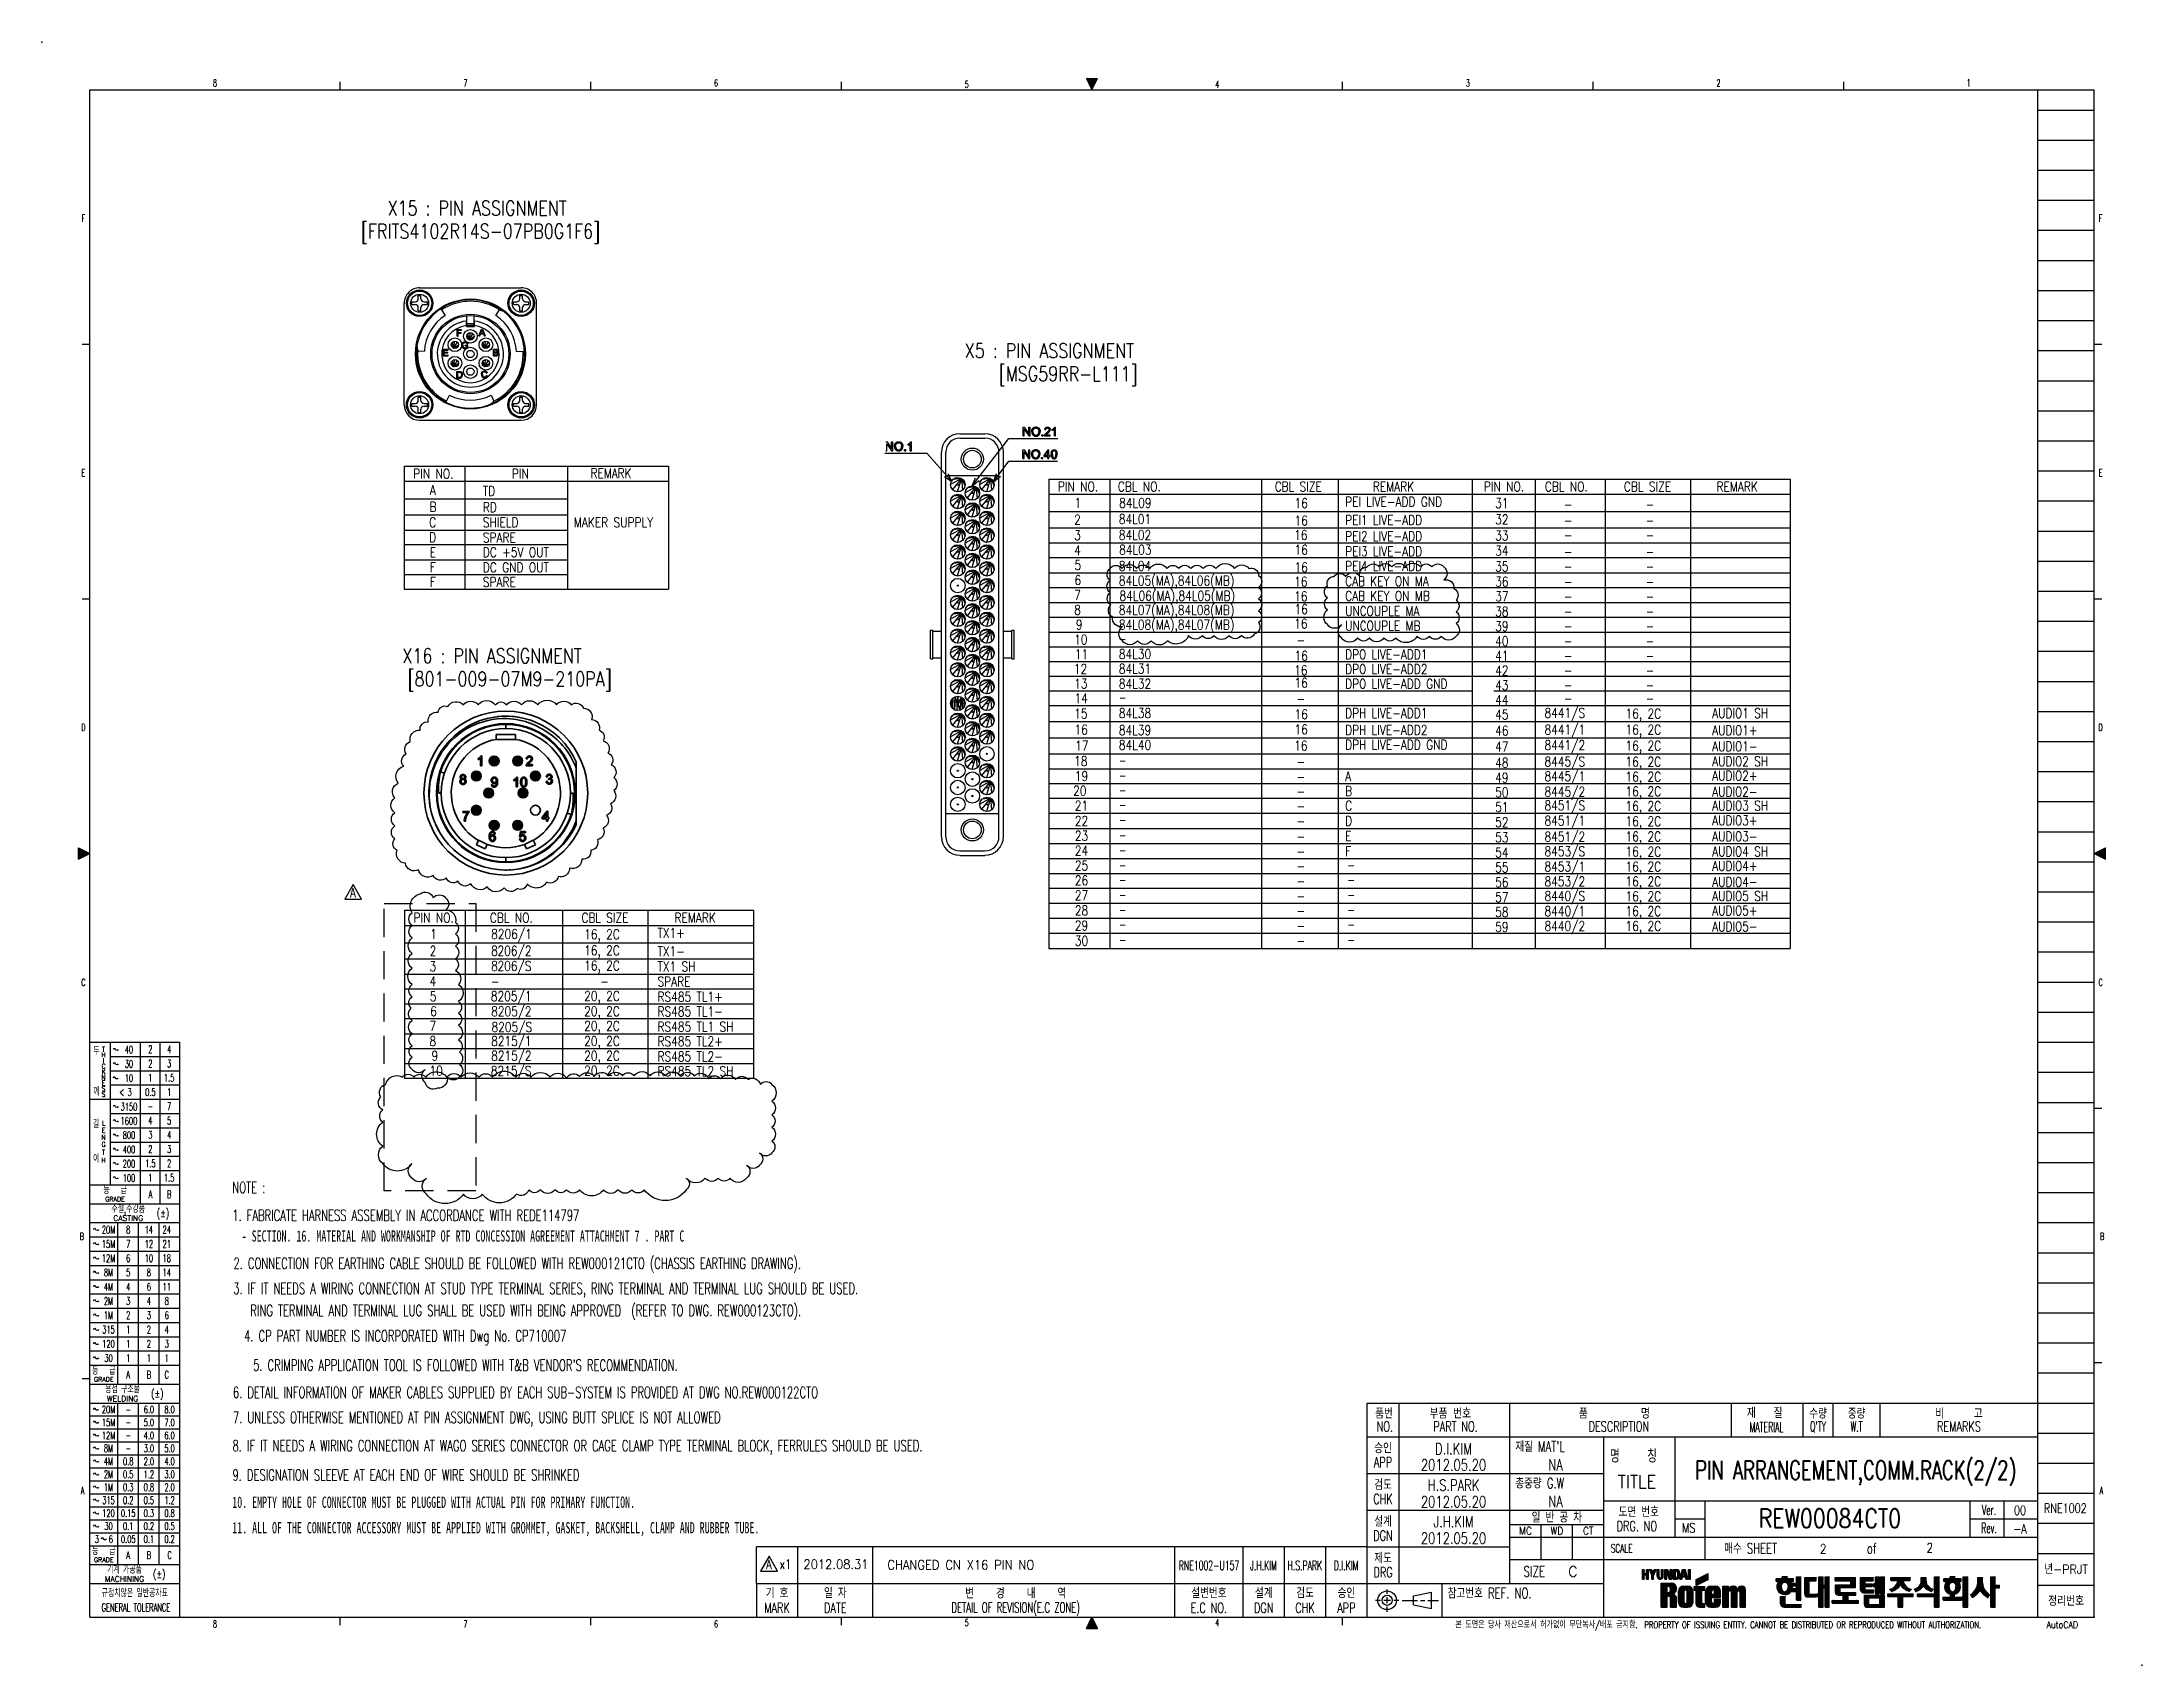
# Model space of a CAD drawing. Extents: x 260 to 819, y -886 to -454.
import ezdxf
from ezdxf.enums import TextEntityAlignment as Align

# ---------------------------------------------------------------- set-up
doc = ezdxf.new("R2010")
doc.units = 0
doc.header["$LTSCALE"] = 150
doc.header["$MEASUREMENT"] = 0
doc.linetypes.add('DASHED', pattern=[0.75, 0.5, -0.25])
doc.linetypes.add('PHANTOM', pattern=[3, 2.5, -0.1, 0.1, -0.1, 0.1, -0.1])
doc.layers.get('0').update_dxf_attribs({"color": 6, "linetype": 'CONTINUOUS'})
for name, color, linetype in [('1', 6, 'PHANTOM'), ('5', 4, 'CONTINUOUS'), ('현배선도', 7, 'CONTINUOUS')]:
    doc.layers.add(name, color=color, linetype=linetype)
doc.styles.add('ROMANS', font='txt', dxfattribs={"height": 0.2})
doc.styles.get("Standard").update_dxf_attribs({"font": 'romans.shx', "width": 0.8, "bigfont": 'whgtxt.shx'})

msp = doc.modelspace()

# ---------------------------------------------------------------- texts
at = {"color": 7, "width": 0.65}
for s, p in [('NOTE : ', (310.99, -758.53)), ('1. FABRICATE HARNESS ASSEMBLY IN ACCORDANCE WITH REDE114797', (310.99, -765.97)), ('2. CONNECTION FOR EARTHING CABLE SHOULD BE FOLLOWED WITH REW000121CTO (CHASSIS EARTHING DRAWING).', (311.3, -778.73)), ('3. IF IT NEEDS A WIRING CONNECTION AT STUD TYPE TERMINAL SERIES, RING TERMINAL AND TERMINAL LUG SHOULD BE USED.', (311.25, -785.41)), ('RING TERMINAL AND TERMINAL LUG SHALL BE USED WITH BEING APPROVED  (REFER TO DWG. REW000123CTO).', (315.8, -791.3)), ('6. DETAIL INFORMATION OF MAKER CABLES SUPPLIED BY EACH SUB-SYSTEM IS PROVIDED AT DWG NO.REW000122CTO', (311.16, -813.07)), ('7. UNLESS OTHERWISE MENTIONED AT PIN ASSIGNMENT DWG, USING BUTT SPLICE IS NOT ALLOWED ', (311.16, -819.73)), ('8. IF IT NEEDS A WIRING CONNECTION AT WAGO SERIES CONNECTOR OR CAGE CLAMP TYPE TERMINAL BLOCK, FERRULES SHOULD BE USED.', (311.04, -827.25)), ('9. DESIGNATION SLEEVE AT EACH END OF WIRE SHOULD BE SHRINKED', (311.04, -835.05))]:
    msp.add_text(s, height=3, dxfattribs=at).set_placement(p, align=Align.MIDDLE_LEFT)
at = {"color": 255, "linetype": 'Continuous', "width": 0.65}
for s, p in [('4. CP PART NUMBER IS INCORPORATED WITH Dwg No. CP710007', (357, -798.02)), ("5. CRIMPING APPLICATION TOOL IS FOLLOWED WITH T&B VENDOR'S RECOMMENDATION.", (373.03, -805.84))]:
    msp.add_text(s, height=3, dxfattribs=at).set_placement(p, align=Align.MIDDLE_CENTER)
at = {"color": 210, "linetype": 'Continuous', "width": 0.75}
for s, height, p in [('D.I.KIM', 3, (635.96, -828.07)), ('2012.05.20', 3, (635.96, -832.37)), ('NA', 3, (663.14, -832.33)), ('H.S.PARK', 3, (635.96, -837.77)), ('2012.05.20', 3, (635.96, -842.17)), ('NA', 3, (663.14, -842.08)), ('00', 2.5, (786.71, -844.47)), ('RNE1002', 2.5, (798.76, -843.89)), ('J.H.KIM', 3, (635.96, -847.47)), ('MS', 2.5, (698.55, -849.09)), ('-A', 2.5, (786.71, -849.37)), ('2012.05.20', 3, (635.96, -851.87))]:
    msp.add_text(s, height=height, dxfattribs=at).set_placement(p, align=Align.MIDDLE_CENTER)
at = {"char_height": 2.5, "attachment_point": 5}
for s, insert, width in [('{\\Fromans|c129;\\C4;A}', (343.11, -680.12), 4.2465), ('{\\Fromans|c129;\\C4;A}', (453.79, -858.84), 4.2465), ('{\\Fromans|c129;\\C4;x1}', (458.21, -858.75), 4.2465), ('{\\Fromans|c129;\\W0.9;\\C4;2012.08.31}', (471.63, -858.8), 4.2465), ('{\\Fromans|c129;\\W0.9;\\C4;CHANGED CN X16 PIN NO }', (504.86, -858.94), 57.1719), ('{\\Fromans|c129;\\W0.6;\\C4;RNE1002-U157}', (570.91, -859.1), 30.3268), ('{\\Fromans|c129;\\W0.6;\\C4;J.H.KIM}', (585.39, -859.11), 30.3268), ('{\\Fromans|c129;\\W0.6;\\C4;H.S.PARK}', (596.39, -859.11), 30.3268), ('{\\Fromans|c129;\\W0.6;\\C4;D.I.KIM}', (607.39, -859.11), 30.3268)]:
    msp.add_mtext(s, dxfattribs=dict(at, insert=insert, width=width))
at = {"layer": '5', "color": 3, "width": 0.7}
msp.add_text('PIN ARRANGEMENT,COMM.RACK(2/2)', height=5, dxfattribs=at).set_placement((742.97, -833.75), align=Align.MIDDLE_CENTER)
at = {"layer": '5', "color": 3, "width": 0.8}
msp.add_text('REW00084CT0', height=5, dxfattribs=at).set_placement((717.18, -846.56), align=Align.MIDDLE_LEFT)
at = {"layer": '5', "color": 4, "width": 0.8}
for p in [(733.45, -854.71), (761.82, -854.41)]:
    msp.add_text('2', height=2.5, dxfattribs=at).set_placement(p, align=Align.MIDDLE_LEFT)
at = {"layer": '현배선도', "color": 4, "width": 0.8}
for s, p in [('X15 : PIN ASSIGNMENT', (352.31, -499.92)), ('[FRITS4102R14S-07PB0G1F6]', (345.24, -506.08)), ('X5 : PIN ASSIGNMENT', (505.92, -537.85)), ('[MSG59RR-L111]', (514.97, -544)), ('X16 : PIN ASSIGNMENT', (356.27, -619.03)), ('[801-009-07M9-210PA]', (357.63, -625.19))]:
    msp.add_text(s, height=3.8749, dxfattribs=at).set_placement(p)
at = {"layer": '현배선도', "color": 0, "width": 0.8}
for s, height, p in [('PIN NO.', 2.583, (359.13, -569.95)), ('PIN', 2.583, (385.36, -569.95)), ('REMARK', 2.583, (406.28, -569.81)), ('A', 2.58, (363.56, -574.29)), ('TD', 2.583, (377.7, -574.55)), ('PIN NO.', 2.583, (530.71, -573.37)), ('1', 2.58, (535.14, -577.71)), ('CBL NO.', 2.583, (546.66, -573.37)), ('84L09', 2.583, (546.97, -577.71)), ('CBL SIZE', 2.583, (588.37, -573.37)), ('16', 2.583, (593.67, -577.78)), ('PEI LIVE-ADD GND', 2.5833, (607.09, -577.41)), ('REMARK', 2.583, (614.49, -573.37)), ('PIN NO.', 2.583, (644.05, -573.37)), ('31', 2.583, (647.01, -577.78)), ('CBL NO.', 2.583, (660.3, -573.37)), ('CBL SIZE', 2.583, (681.31, -573.37)), ('REMARK', 2.583, (705.91, -573.37)), ('C', 2.58, (363.42, -582.89)), ('B', 2.58, (363.46, -578.74)), ('SHIELD', 2.583, (377.7, -582.89)), ('RD', 2.583, (377.7, -578.87)), ('MAKER SUPPLY', 2.5833, (401.88, -582.89)), ('2', 2.58, (535.04, -582.16)), ('84L01', 2.583, (546.92, -582.01)), ('16', 2.583, (593.67, -582.41)), ('PEI1 LIVE-ADD', 2.5833, (607.09, -582.29)), ('32', 2.583, (647.01, -582.12)), ('-', 2.58, (665.31, -578.14)), ('-', 2.58, (687.09, -578.14)), ('D', 2.58, (363.4, -586.87)), ('SPARE', 2.583, (377.7, -586.93)), ('3', 2.58, (535.01, -586.31)), ('84L02', 2.583, (546.92, -586.25)), ('16', 2.583, (593.54, -586.25)), ('PEI2 LIVE-ADD', 2.5833, (607.09, -586.57)), ('33', 2.583, (647.01, -586.39)), ('-', 2.58, (665.31, -582.41)), ('-', 2.58, (665.31, -586.31)), ('-', 2.58, (687.09, -582.41)), ('-', 2.58, (687.09, -586.31)), ('E', 2.58, (363.52, -590.84)), ('F', 2.58, (363.56, -594.82)), ('DC +5V OUT', 2.583, (377.7, -590.84)), ('DC GND OUT', 2.583, (377.7, -594.88)), ('4', 2.58, (534.98, -590.29)), ('5', 2.58, (535.1, -594.26)), ('84L04', 2.583, (546.92, -594.48)), ('84L03', 2.583, (546.97, -590.17)), ('16', 2.583, (593.67, -590.19)), ('16', 2.583, (593.67, -594.82)), ('PEI3 LIVE-ADD', 2.5833, (607.09, -590.61)), ('PEI4 LIVE-ADD', 2.5833, (607.09, -594.51)), ('34', 2.583, (647.01, -590.43)), ('35', 2.583, (647.01, -594.63)), ('-', 2.58, (665.31, -590.72)), ('-', 2.58, (687.09, -590.72)), ('F', 2.58, (363.56, -598.72)), ('SPARE', 2.583, (377.7, -598.78)), ('6', 2.58, (535.14, -598.24)), ('84L05(MA),84L06(MB)', 2.5833, (546.92, -598.39)), ('16', 2.583, (593.54, -598.66)), ('CAB KEY ON MA', 2.5833, (607.09, -598.56)), ('36', 2.583, (647.01, -598.67)), ('-', 2.58, (665.31, -594.63)), ('-', 2.58, (665.31, -598.67)), ('-', 2.58, (687.09, -594.63)), ('-', 2.58, (687.09, -598.67)), ('7', 2.58, (535.02, -602.2)), ('84L07(MA),84L08(MB)', 2.5833, (546.92, -606.22)), ('84L06(MA),84L05(MB)', 2.5833, (547.12, -602.44)), ('16', 2.583, (593.54, -602.56)), ('16', 2.583, (593.67, -605.98)), ('CAB KEY ON MB', 2.5833, (607.09, -602.46)), ('37', 2.583, (647.01, -602.57)), ('-', 2.58, (665.31, -602.57)), ('-', 2.58, (687.09, -602.57)), ('8', 2.58, (535.02, -606.18)), ('9', 2.58, (535.49, -610.09)), ('84L08(MA),84L07(MB)', 2.5833, (546.92, -610.12)), ('16', 2.583, (593.54, -609.82)), ('UNCOUPLE MA', 2.5833, (607.09, -606.5)), ('UNCOUPLE MB', 2.5833, (607.09, -610.41)), ('38', 2.583, (647.01, -606.62)), ('39', 2.583, (647.01, -610.52)), ('-', 2.58, (665.31, -606.62)), ('-', 2.58, (687.09, -606.62)), ('10', 2.583, (535, -614.07)), ('-', 2.2, (546.96, -613.71)), ('-', 2.58, (594.18, -614.22)), ('40', 2.583, (647.01, -614.5)), ('-', 2.58, (665.31, -610.52)), ('-', 2.58, (665.31, -614.5)), ('-', 2.58, (687.09, -610.52)), ('-', 2.58, (687.09, -614.5)), ('12', 2.583, (534.9, -621.88)), ('11', 2.583, (535.17, -617.97)), ('84L30', 2.583, (546.92, -617.93)), ('84L31', 2.583, (546.92, -621.84)), ('16', 2.583, (593.54, -622.23)), ('16', 2.583, (593.67, -618.39)), ('DPO LIVE-ADD1', 2.5833, (607.09, -618.03)), ('DPO LIVE-ADD2', 2.5833, (607.09, -621.94)), ('41', 2.583, (647.01, -618.4)), ('42', 2.583, (647.01, -622.31)), ('-', 2.58, (665.31, -618.4)), ('-', 2.58, (687.09, -618.4)), ('13', 2.583, (535.06, -625.78)), ('84L32', 2.583, (546.92, -625.82)), ('16', 2.583, (593.67, -625.57)), ('DPO LIVE-ADD GND', 2.5833, (607.09, -625.84)), ('43', 2.583, (647.01, -626.21)), ('-', 2.58, (665.31, -622.31)), ('-', 2.58, (665.31, -626.21)), ('-', 2.58, (687.09, -622.31)), ('-', 2.58, (687.09, -626.21)), ('15', 2.583, (535.05, -633.77)), ('14', 2.583, (535.09, -629.69)), ('84L38', 2.583, (546.92, -633.63)), ('-', 2.2, (546.96, -629.33)), ('16', 2.583, (593.67, -633.93)), ('-', 2.58, (594.18, -629.84)), ('DPH LIVE-ADD1', 2.5833, (607.09, -633.65)), ('44', 2.583, (647.01, -630.12)), ('45', 2.583, (647.01, -634.02)), ('8441/S', 2.583, (660.15, -633.59)), ('-', 2.58, (665.31, -629.75)), ('16, 2C', 2.583, (681.74, -633.77)), ('-', 2.58, (687.09, -629.75)), ('AUDIO1 SH', 2.583, (704.75, -633.65)), ('16', 2.583, (535.14, -638.04)), ('84L39', 2.583, (546.92, -638.18)), ('16', 2.583, (593.67, -637.98)), ('DPH LIVE-ADD2', 2.5833, (607.09, -638.14)), ('46', 2.583, (647.01, -638.3)), ('8441/1', 2.583, (660.15, -638.04)), ('16, 2C', 2.583, (681.74, -638.04)), ('AUDIO1+', 2.583, (704.75, -638.21)), ('17', 2.583, (535.25, -642.32)), ('84L40', 2.583, (546.92, -642.09)), ('16', 2.583, (593.54, -642.29)), ('DPH LIVE-ADD GND', 2.5833, (607.09, -642.05)), ('47', 2.583, (647.01, -642.57)), ('8441/2', 2.583, (660.15, -642.15)), ('16, 2C', 2.583, (681.74, -642.31)), ('AUDIO1-', 2.583, (704.75, -642.47)), ('18', 2.583, (535.02, -646.41)), ('19', 2.583, (535.2, -650.39)), ('-', 2.2, (546.96, -646.05)), ('-', 2.58, (594.18, -646.56)), ('A', 2.58, (607.09, -650.45)), ('48', 2.583, (647.01, -646.84)), ('8445/S', 2.583, (660.15, -646.52)), ('8445/1', 2.583, (660.15, -650.43)), ('16, 2C', 2.583, (681.74, -646.59)), ('16, 2C', 2.583, (681.74, -650.57)), ('AUDIO2 SH', 2.583, (704.75, -646.47)), ('AUDIO2+', 2.583, (704.75, -650.3)), ('20', 2.583, (534.78, -654.29)), ('-', 2.2, (546.96, -650.03)), ('-', 2.2, (546.96, -653.94)), ('-', 2.58, (594.18, -650.54)), ('-', 2.58, (594.18, -654.45)), ('B', 2.58, (607.09, -654.36)), ('49', 2.583, (647.01, -650.82)), ('50', 2.583, (647.01, -654.72)), ('8445/2', 2.583, (660.15, -654.55)), ('16, 2C', 2.583, (681.74, -654.47)), ('AUDIO2-', 2.583, (704.75, -654.56)), ('21', 2.583, (535.2, -658.27)), ('-', 2.2, (546.96, -657.84)), ('-', 2.58, (594.18, -658.35)), ('C', 2.58, (607.09, -658.26)), ('51', 2.583, (647.01, -658.63)), ('8451/S', 2.583, (660.15, -658.2)), ('8451/1', 2.583, (660.15, -662.24)), ('16, 2C', 2.583, (681.74, -658.38)), ('AUDIO3 SH', 2.583, (704.75, -658.26)), ('22', 2.583, (535.19, -662.31)), ('23', 2.583, (535.2, -666.28)), ('-', 2.2, (546.96, -661.88)), ('-', 2.58, (594.18, -662.39)), ('D', 2.58, (607.09, -662.3)), ('E', 2.58, (607.09, -666.34)), ('52', 2.583, (647.01, -662.67)), ('53', 2.583, (647.01, -666.71)), ('8451/2', 2.583, (660.15, -666.52)), ('16, 2C', 2.583, (681.74, -662.42)), ('16, 2C', 2.583, (681.74, -666.46)), ('AUDIO3+', 2.583, (704.75, -662.19)), ('AUDIO3-', 2.583, (704.75, -666.45)), ('24', 2.583, (535.16, -670.24)), ('-', 2.2, (546.96, -665.92)), ('-', 2.2, (546.96, -669.97)), ('-', 2.58, (594.18, -666.43)), ('-', 2.58, (594.18, -670.47)), ('F', 2.58, (607.09, -670.38)), ('54', 2.583, (647.01, -670.75)), ('8453/S', 2.583, (660.15, -670.42)), ('16, 2C', 2.583, (681.74, -670.5)), ('AUDIO4 SH', 2.583, (704.75, -670.46)), ('26', 2.583, (535.2, -678.15)), ('25', 2.583, (535.23, -674.19)), ('-', 2.2, (546.96, -673.94)), ('-', 2.58, (594.18, -674.38)), ('-', 2.2, (607.73, -673.94)), ('55', 2.583, (647.01, -674.71)), ('56', 2.583, (647.01, -678.67)), ('8453/1', 2.583, (660.15, -674.46)), ('8453/2', 2.583, (660.15, -678.42)), ('16, 2C', 2.583, (681.74, -674.46)), ('16, 2C', 2.583, (681.74, -678.41)), ('AUDIO4+', 2.583, (704.75, -674.29)), ('AUDIO4-', 2.583, (704.75, -678.55)), ('27', 2.583, (535.16, -682.11)), ('-', 2.2, (546.96, -677.85)), ('-', 2.2, (546.96, -681.84)), ('-', 2.58, (594.18, -678.32)), ('-', 2.58, (594.18, -682.35)), ('-', 2.2, (607.73, -677.85)), ('-', 2.2, (607.73, -681.84)), ('57', 2.583, (647.01, -682.63)), ('8440/S', 2.583, (660.15, -682.29)), ('16, 2C', 2.583, (681.74, -682.37)), ('AUDIO5 SH', 2.583, (704.75, -682.33)), ('PIN NO.', 2.583, (359.2, -688.08)), ('CBL NO.', 2.583, (379.56, -688.08)), ('CBL SIZE', 2.583, (403.88, -688.08)), ('REMARK', 2.583, (428.69, -688.08)), ('28', 2.583, (535.2, -686.14)), ('-', 2.2, (546.96, -685.82)), ('-', 2.58, (594.18, -686.25)), ('-', 2.2, (607.73, -685.82)), ('58', 2.583, (647.01, -686.58)), ('8440/1', 2.583, (660.15, -686.33)), ('8440/2', 2.583, (660.15, -690.29)), ('16, 2C', 2.583, (681.74, -686.33)), ('AUDIO5+', 2.583, (704.75, -686.16)), ('1', 2.58, (363.62, -692.42)), ('8206/1', 2.583, (379.86, -692.42)), ('16, 2C', 2.583, (404.63, -692.49)), ('TX1+', 2.583, (424.13, -692.12)), ('29', 2.583, (535.19, -690.15)), ('30', 2.583, (535.19, -694.22)), ('-', 2.2, (546.96, -689.72)), ('-', 2.2, (546.96, -693.76)), ('-', 2.58, (594.18, -690.19)), ('-', 2.2, (607.73, -689.72)), ('-', 2.2, (607.73, -693.76)), ('59', 2.583, (647.01, -690.54)), ('16, 2C', 2.583, (681.74, -690.29)), ('AUDIO5-', 2.583, (704.75, -690.42)), ('3', 2.58, (363.49, -701.03)), ('2', 2.58, (363.52, -696.88)), ('8206/2', 2.583, (379.84, -696.88)), ('8206/S', 2.583, (379.84, -700.92)), ('16, 2C', 2.583, (404.63, -696.77)), ('16, 2C', 2.583, (404.63, -700.81)), ('TX1-', 2.583, (424.13, -697.01)), ('TX1 SH', 2.583, (424.13, -701.05)), ('-', 2.58, (594.18, -694.23)), ('4', 2.58, (363.46, -705.01)), ('-', 2.58, (379.79, -705.07)), ('-', 2.58, (408.93, -705.01)), ('SPARE', 2.583, (424.13, -705.07)), ('5', 2.58, (363.58, -708.98)), ('8205/1', 2.583, (379.8, -708.95)), ('20, 2C', 2.583, (404.6, -708.91)), ('RS485 TL1+', 2.583, (424.13, -709.11)), ('7', 2.58, (363.5, -716.92)), ('6', 2.58, (363.62, -712.95)), ('8205/2', 2.583, (379.85, -712.99)), ('8205/S', 2.583, (380.01, -717.16)), ('20, 2C', 2.583, (404.6, -712.95)), ('20, 2C', 2.583, (404.6, -716.86)), ('RS485 TL1-', 2.583, (424.13, -713.02)), ('RS485 TL1 SH', 2.5833, (424.13, -717.06)), ('8', 2.58, (363.5, -720.9)), ('8215/1', 2.583, (379.85, -720.9)), ('20, 2C', 2.583, (404.6, -720.9)), ('RS485 TL2+', 2.583, (424.13, -720.96)), ('10', 2.583, (363.48, -728.78)), ('9', 2.58, (363.97, -724.8)), ('8215/S', 2.583, (379.81, -728.82)), ('8215/2', 2.583, (379.85, -724.8)), ('20, 2C', 2.583, (404.6, -724.8)), ('20, 2C', 2.583, (404.6, -728.78)), ('RS485 TL2-', 2.583, (424.13, -725)), ('RS485 TL2 SH', 2.5833, (424.13, -728.91))]:
    msp.add_text(s, height=height, dxfattribs=at).set_placement(p)
at = {"layer": '현배선도', "color": 0, "linetype": 'DASHED', "ltscale": 0.05, "style": 'ROMANS', "width": 0.65}
for s, p in [('   - SECTION. 16. MATERIAL AND WORKMANSHIP OF RTD CONCESSION AGREEMENT ATTACHMENT 7 . PART C ', (309.54, -771.46)), ('10. EMPTY HOLE OF CONNECTOR MUST BE PLUGGED WITH ACTUAL PIN FOR PRIMARY FUNCTION.', (310.99, -842.29)), ('11. ALL OF THE CONNECTOR ACCESSORY MUST BE APPLIED WITH GROMMET, GASKET, BACKSHELL, CLAMP AND RUBBER TUBE.', (310.99, -849.07))]:
    msp.add_text(s, height=2.9925, dxfattribs=at).set_placement(p, align=Align.MIDDLE_LEFT)

# ---------------------------------------------------------------- blocks, each defined once
blk = doc.blocks.new('*H0')
at = {"color": 2, "linetype": 'Continuous'}
for p, q in [((0.33, 203.03), (0.11, 203.25)), ((0.9, 202.75), (0.3, 203.35)), ((1.47, 202.46), (0.49, 203.44)), ((2.04, 202.18), (0.67, 203.54)), ((2.61, 201.89), (0.86, 203.63)), ((3.02, 201.76), (1.05, 203.73)), ((3.02, 202.04), (1.24, 203.82)), ((3.02, 202.32), (1.43, 203.92)), ((3.02, 202.61), (1.61, 204.01)), ((3.02, 202.89), (1.8, 204.11)), ((3.02, 203.17), (1.99, 204.2)), ((3.02, 203.46), (2.18, 204.3)), ((3.02, 203.74), (2.37, 204.39)), ((3.02, 204.02), (2.55, 204.49)), ((3.02, 204.3), (2.74, 204.58)), ((3.02, 204.59), (2.93, 204.68))]:
    blk.add_line(p, q, dxfattribs=at)
blk = doc.blocks.new('*H1')
at = {"color": 2, "linetype": 'Continuous'}
for p, q in [((0.24, 203.32), (0.08, 203.16)), ((0.81, 203.61), (0.27, 203.07)), ((1.38, 203.89), (0.46, 202.97)), ((1.95, 204.18), (0.64, 202.88)), ((2.52, 204.47), (0.83, 202.78)), ((3.02, 204.69), (1.02, 202.69)), ((3.02, 204.4), (1.21, 202.59)), ((3.02, 204.12), (1.4, 202.5)), ((3.02, 203.84), (1.58, 202.4)), ((3.02, 203.56), (1.77, 202.31)), ((3.02, 203.27), (1.96, 202.21)), ((3.02, 202.99), (2.15, 202.12)), ((3.02, 202.71), (2.34, 202.02)), ((3.02, 202.42), (2.53, 201.93)), ((3.02, 202.14), (2.71, 201.84)), ((3.02, 201.86), (2.9, 201.74))]:
    blk.add_line(p, q, dxfattribs=at)
blk = doc.blocks.new('*H2')
at = {"color": 2, "linetype": 'Continuous'}
for p, q in [((-266.22, 407.36), (-268.12, 409.25)), ((-266.13, 407.55), (-268, 409.42)), ((-266.32, 407.17), (-267.84, 408.69)), ((-266.04, 407.74), (-267.72, 409.42)), ((-266.41, 406.98), (-267.56, 408.13)), ((-265.94, 407.93), (-267.44, 409.42)), ((-265.85, 408.12), (-267.15, 409.42)), ((-265.75, 408.31), (-266.87, 409.42)), ((-265.66, 408.5), (-266.59, 409.42)), ((-265.57, 408.69), (-266.31, 409.42)), ((-265.47, 408.87), (-266.02, 409.42)), ((-265.38, 409.06), (-265.74, 409.42)), ((-265.29, 409.25), (-265.46, 409.42)), ((-266.5, 406.79), (-267.28, 407.57)), ((-266.6, 406.61), (-267, 407.01)), ((-266.69, 406.42), (-266.72, 406.45))]:
    blk.add_line(p, q, dxfattribs=at)
blk = doc.blocks.new('*H3')
at = {"color": 2, "linetype": 'Continuous'}
for p, q in [((-267.98, 409.42), (-268.13, 409.28)), ((-267.7, 409.42), (-268.03, 409.09)), ((-267.42, 409.42), (-267.94, 408.9)), ((-267.13, 409.42), (-267.85, 408.71)), ((-266.85, 409.42), (-267.75, 408.52)), ((-266.57, 409.42), (-267.66, 408.33)), ((-266.29, 409.42), (-267.57, 408.15)), ((-266, 409.42), (-267.47, 407.96)), ((-265.72, 409.42), (-267.38, 407.77)), ((-265.44, 409.42), (-267.28, 407.58)), ((-265.25, 409.33), (-267.19, 407.39)), ((-265.52, 408.77), (-267.1, 407.2)), ((-265.8, 408.21), (-267, 407.01)), ((-266.08, 407.65), (-266.91, 406.82)), ((-266.36, 407.09), (-266.82, 406.63)), ((-266.64, 406.53), (-266.72, 406.44))]:
    blk.add_line(p, q, dxfattribs=at)
blk = doc.blocks.new('*H4')
at = {"color": 2, "linetype": 'Continuous'}
for p, q in [((-267.94, -3.02), (-268.11, -2.85)), ((-267.66, -3.02), (-268.02, -2.66)), ((-267.37, -3.02), (-267.93, -2.47)), ((-267.09, -3.02), (-267.83, -2.28)), ((-266.81, -3.02), (-267.74, -2.09)), ((-266.52, -3.02), (-267.64, -1.9)), ((-266.24, -3.02), (-267.55, -1.72)), ((-265.96, -3.02), (-267.46, -1.53)), ((-265.68, -3.02), (-267.36, -1.34)), ((-265.39, -3.02), (-267.27, -1.15)), ((-265.29, -2.85), (-267.18, -0.96)), ((-265.57, -2.28), (-267.08, -0.77)), ((-265.85, -1.72), (-266.99, -0.58)), ((-266.12, -1.16), (-266.89, -0.39)), ((-266.4, -0.6), (-266.8, -0.2)), ((-266.68, -0.04), (-266.71, -0.01))]:
    blk.add_line(p, q, dxfattribs=at)
blk = doc.blocks.new('*H5')
at = {"color": 2, "linetype": 'Continuous'}
for p, q in [((-266.24, -0.93), (-268.07, -2.77)), ((-266.14, -1.12), (-268.05, -3.02)), ((-266.33, -0.74), (-267.79, -2.2)), ((-266.05, -1.31), (-267.77, -3.02)), ((-266.43, -0.55), (-267.51, -1.64)), ((-265.96, -1.5), (-267.48, -3.02)), ((-266.52, -0.36), (-267.24, -1.08)), ((-265.86, -1.69), (-267.2, -3.02)), ((-266.61, -0.18), (-266.96, -0.52)), ((-265.77, -1.88), (-266.92, -3.02)), ((-265.68, -2.07), (-266.63, -3.02)), ((-265.58, -2.26), (-266.35, -3.02)), ((-265.49, -2.44), (-266.07, -3.02)), ((-265.39, -2.63), (-265.79, -3.02)), ((-265.3, -2.82), (-265.5, -3.02)), ((-265.21, -3.01), (-265.22, -3.02))]:
    blk.add_line(p, q, dxfattribs=at)
blk = doc.blocks.new('*H6')
at = {"color": 2, "linetype": 'Continuous'}
for p, q in [((-534.45, 202.67), (-536.42, 204.65)), ((-534.64, 202.58), (-536.42, 204.36)), ((-534.82, 202.48), (-536.42, 204.08)), ((-535.01, 202.39), (-536.42, 203.8)), ((-535.2, 202.29), (-536.42, 203.51)), ((-535.39, 202.2), (-536.42, 203.23)), ((-535.58, 202.11), (-536.42, 202.95)), ((-535.77, 202.01), (-536.42, 202.67)), ((-535.95, 201.92), (-536.42, 202.38)), ((-536.14, 201.82), (-536.42, 202.1)), ((-536.33, 201.73), (-536.42, 201.82)), ((-534.26, 202.77), (-536, 204.51)), ((-534.07, 202.86), (-535.43, 204.22)), ((-533.88, 202.96), (-534.86, 203.94)), ((-533.69, 203.05), (-534.29, 203.65)), ((-533.51, 203.15), (-533.72, 203.36))]:
    blk.add_line(p, q, dxfattribs=at)
blk = doc.blocks.new('*H7')
at = {"color": 2, "linetype": 'Continuous'}
for p, q in [((-536.36, 204.69), (-536.42, 204.63)), ((-536.17, 204.6), (-536.42, 204.35)), ((-535.98, 204.5), (-536.42, 204.06)), ((-535.79, 204.41), (-536.42, 203.78)), ((-535.61, 204.31), (-536.42, 203.5)), ((-535.42, 204.22), (-536.42, 203.21)), ((-535.23, 204.12), (-536.42, 202.93)), ((-535.04, 204.03), (-536.42, 202.65)), ((-534.85, 203.93), (-536.42, 202.37)), ((-534.67, 203.84), (-536.42, 202.08)), ((-534.48, 203.74), (-536.42, 201.8)), ((-534.29, 203.65), (-536.09, 201.85)), ((-534.1, 203.55), (-535.52, 202.13)), ((-533.91, 203.46), (-534.95, 202.42)), ((-533.72, 203.36), (-534.38, 202.71)), ((-533.54, 203.27), (-533.81, 202.99))]:
    blk.add_line(p, q, dxfattribs=at)
blk = doc.blocks.new('*H9')
at = {"color": 2, "linetype": 'Continuous'}
for p, q in [((-113.62, 7.27), (-115.23, 8.88)), ((-113.62, 6.99), (-115.23, 8.6)), ((-113.62, 6.7), (-115.23, 8.31)), ((-111.21, 4.01), (-115.23, 8.03)), ((-112.94, 5.46), (-115.23, 7.75)), ((-113.39, 5.63), (-115.23, 7.47)), ((-113.62, 5.57), (-115.23, 7.18)), ((-113.62, 5.29), (-115.23, 6.9)), ((-113.62, 5.01), (-115.23, 6.62)), ((-113.62, 4.72), (-115.23, 6.33)), ((-113.62, 4.44), (-115.23, 6.05)), ((-113.62, 4.16), (-115.23, 5.77)), ((-113.62, 7.55), (-115.17, 9.1)), ((-113.62, 7.84), (-114.89, 9.1)), ((-113.62, 8.12), (-114.6, 9.1)), ((-113.45, 8.23), (-114.32, 9.1)), ((-111.53, 6.6), (-114.04, 9.1)), ((-111.4, 6.75), (-113.76, 9.1)), ((-111.3, 6.93), (-113.47, 9.1)), ((-111.21, 4.29), (-113.46, 6.54)), ((-111.21, 4.57), (-113.22, 6.59)), ((-111.21, 7.13), (-113.19, 9.1)), ((-111.21, 4.86), (-113.05, 6.7)), ((-111.17, 7.37), (-112.91, 9.1)), ((-112.25, 6.18), (-112.91, 6.85)), ((-112.03, 6.25), (-112.81, 7.03)), ((-111.67, 6.46), (-112.77, 7.56)), ((-111.84, 6.34), (-112.76, 7.26)), ((-111.15, 7.63), (-112.62, 9.1)), ((-111.18, 7.95), (-112.31, 9.08)), ((-111.21, 5.14), (-112.21, 6.14)), ((-111.33, 8.37), (-111.88, 8.92)), ((-111.28, 5.49), (-111.8, 6.02)), ((-113.62, 3.88), (-115.23, 5.49)), ((-113.62, 3.59), (-115.23, 5.2)), ((-113.62, 3.31), (-115.23, 4.92)), ((-113.62, 3.03), (-115.23, 4.64)), ((-113.62, 2.74), (-115.23, 4.35)), ((-113.82, 2.67), (-115.23, 4.07)), ((-114.11, 2.67), (-115.23, 3.79)), ((-114.39, 2.67), (-115.23, 3.51)), ((-114.67, 2.67), (-115.23, 3.22)), ((-114.96, 2.67), (-115.23, 2.94)), ((-111.21, 3.73), (-112.93, 5.45)), ((-111.21, 3.44), (-112.76, 5)), ((-111.21, 3.16), (-112.76, 4.71)), ((-111.21, 2.88), (-112.76, 4.43)), ((-111.28, 2.67), (-112.76, 4.15)), ((-111.56, 2.67), (-112.76, 3.87)), ((-111.84, 2.67), (-112.76, 3.58)), ((-112.13, 2.67), (-112.76, 3.3)), ((-112.41, 2.67), (-112.76, 3.02)), ((-112.69, 2.67), (-112.76, 2.73))]:
    blk.add_line(p, q, dxfattribs=at)
blk = doc.blocks.new('*H10')
at = {"color": 2, "linetype": 'Continuous'}
for p, q in [((-115.06, 9.1), (-115.23, 8.94)), ((-114.78, 9.1), (-115.23, 8.66)), ((-114.5, 9.1), (-115.23, 8.37)), ((-114.21, 9.1), (-115.23, 8.09)), ((-113.93, 9.1), (-115.23, 7.81)), ((-113.65, 9.1), (-115.23, 7.53)), ((-113.37, 9.1), (-115.23, 7.24)), ((-113.08, 9.1), (-115.23, 6.96)), ((-112.8, 9.1), (-115.23, 6.68)), ((-111.31, 8.33), (-115.23, 4.41)), ((-111.22, 8.14), (-115.23, 4.13)), ((-113.62, 8), (-115.23, 6.39)), ((-113.62, 7.72), (-115.23, 6.11)), ((-113.62, 7.44), (-115.23, 5.83)), ((-113.62, 7.15), (-115.23, 5.55)), ((-113.62, 6.87), (-115.23, 5.26)), ((-113.62, 6.59), (-115.23, 4.98)), ((-113.37, 6.56), (-115.23, 4.7)), ((-111.18, 7.9), (-113.45, 5.63)), ((-112.52, 9.1), (-113.4, 8.22)), ((-111.15, 7.65), (-113.2, 5.6)), ((-112.27, 9.07), (-113.18, 8.16)), ((-112.04, 9.01), (-113.01, 8.05)), ((-111.18, 7.33), (-113.01, 5.5)), ((-111.86, 8.91), (-112.89, 7.89)), ((-112.1, 6.12), (-112.87, 5.36)), ((-111.68, 8.81), (-112.8, 7.69)), ((-111.41, 8.52), (-112.79, 7.14)), ((-111.89, 6.06), (-112.79, 5.16)), ((-111.54, 8.66), (-112.76, 7.45)), ((-111.69, 5.97), (-112.76, 4.9)), ((-111.54, 5.84), (-112.76, 4.62)), ((-111.4, 5.7), (-112.76, 4.34)), ((-111.3, 6.92), (-111.96, 6.27)), ((-113.62, 5.46), (-115.23, 3.85)), ((-113.62, 5.17), (-115.23, 3.57)), ((-113.62, 4.89), (-115.23, 3.28)), ((-113.62, 4.61), (-115.23, 3)), ((-113.62, 4.33), (-115.23, 2.72)), ((-113.62, 4.04), (-115, 2.67)), ((-113.62, 3.76), (-114.71, 2.67)), ((-113.62, 3.48), (-114.43, 2.67)), ((-113.62, 3.19), (-114.15, 2.67)), ((-113.62, 2.91), (-113.86, 2.67)), ((-111.29, 5.52), (-112.76, 4.05)), ((-111.21, 5.32), (-112.76, 3.77)), ((-111.21, 5.04), (-112.76, 3.49)), ((-111.21, 4.76), (-112.76, 3.2)), ((-111.21, 4.48), (-112.76, 2.92)), ((-111.21, 4.19), (-112.73, 2.67)), ((-111.21, 3.91), (-112.45, 2.67)), ((-111.21, 3.63), (-112.17, 2.67)), ((-111.21, 3.35), (-111.88, 2.67)), ((-111.21, 3.06), (-111.6, 2.67)), ((-111.21, 2.78), (-111.32, 2.67))]:
    blk.add_line(p, q, dxfattribs=at)
blk = doc.blocks.new('*H11')
at = {"color": 2, "linetype": 'Continuous'}
for p, q in [((-109.11, 5.3), (-110.67, 6.87)), ((-109.11, 5.02), (-110.67, 6.58)), ((-109.11, 4.74), (-110.67, 6.3)), ((-109.11, 4.46), (-110.67, 6.02)), ((-109.11, 4.17), (-110.67, 5.73)), ((-109.11, 5.59), (-110.63, 7.11)), ((-109.11, 5.87), (-110.58, 7.34)), ((-109.11, 6.15), (-110.48, 7.53)), ((-109.11, 6.44), (-110.38, 7.71)), ((-109.11, 6.72), (-110.24, 7.85)), ((-109.09, 6.99), (-110.1, 7.99)), ((-109, 7.17), (-109.92, 8.09)), ((-108.82, 7.28), (-109.73, 8.19)), ((-108.51, 7.25), (-109.49, 8.23)), ((-106.75, 5.78), (-109.24, 8.27)), ((-106.75, 6.06), (-108.96, 8.27)), ((-106.75, 6.34), (-108.68, 8.27)), ((-106.75, 6.63), (-108.39, 8.27)), ((-106.75, 5.49), (-108.36, 7.1)), ((-106.75, 5.21), (-108.31, 6.77)), ((-106.75, 4.93), (-108.31, 6.49)), ((-106.75, 4.65), (-108.31, 6.21)), ((-106.75, 4.36), (-108.31, 5.92)), ((-106.75, 4.08), (-108.31, 5.64)), ((-106.76, 6.92), (-108.1, 8.26)), ((-106.81, 7.25), (-107.77, 8.21)), ((-109.06, 3.85), (-110.67, 5.45)), ((-108.17, 2.67), (-110.67, 5.17)), ((-108.45, 2.67), (-110.67, 4.89)), ((-108.73, 2.67), (-110.67, 4.6)), ((-109.02, 2.67), (-110.67, 4.32)), ((-109.3, 2.67), (-110.66, 4.03)), ((-109.64, 2.72), (-110.61, 3.7)), ((-107.92, 2.7), (-108.89, 3.68)), ((-107.69, 2.75), (-108.59, 3.66)), ((-107.5, 2.85), (-108.42, 3.77)), ((-107.31, 2.95), (-108.33, 3.96)), ((-106.79, 3.83), (-108.31, 5.36)), ((-106.84, 3.6), (-108.31, 5.08)), ((-106.93, 3.41), (-108.31, 4.79)), ((-107.03, 3.23), (-108.31, 4.51)), ((-107.17, 3.09), (-108.31, 4.23))]:
    blk.add_line(p, q, dxfattribs=at)
blk = doc.blocks.new('*H12')
at = {"color": 2, "linetype": 'Continuous'}
for p, q in [((-109.11, 8.27), (-110.67, 6.71)), ((-108.83, 8.27), (-110.67, 6.43)), ((-108.55, 8.27), (-110.67, 6.15)), ((-108.26, 8.27), (-110.67, 5.86)), ((-108, 8.24), (-110.67, 5.58)), ((-109.11, 6.86), (-110.67, 5.3)), ((-109.11, 6.58), (-110.67, 5.01)), ((-109.11, 6.29), (-110.67, 4.73)), ((-109.11, 6.01), (-110.67, 4.45)), ((-109.11, 5.73), (-110.67, 4.17)), ((-109.42, 8.24), (-110.65, 7.02)), ((-109.79, 8.16), (-110.56, 7.39)), ((-107.76, 8.21), (-108.67, 7.3)), ((-107.56, 8.12), (-108.47, 7.22)), ((-107.37, 8.03), (-108.35, 7.05)), ((-107.22, 7.9), (-108.31, 6.8)), ((-107.08, 7.75), (-108.31, 6.52)), ((-106.96, 7.59), (-108.31, 6.24)), ((-106.87, 7.4), (-108.31, 5.96)), ((-106.8, 7.18), (-108.31, 5.67)), ((-106.76, 6.94), (-108.31, 5.39)), ((-106.75, 6.67), (-108.31, 5.11)), ((-106.75, 6.38), (-108.31, 4.82)), ((-106.75, 6.1), (-108.31, 4.54)), ((-106.75, 5.82), (-108.31, 4.26)), ((-109.11, 5.44), (-110.64, 3.91)), ((-109.11, 5.16), (-110.61, 3.66)), ((-109.11, 4.88), (-110.52, 3.47)), ((-109.11, 4.6), (-110.42, 3.28)), ((-109.11, 4.31), (-110.29, 3.13)), ((-109.11, 4.03), (-110.15, 2.99)), ((-109.05, 3.81), (-109.98, 2.87)), ((-108.9, 3.68), (-109.79, 2.78)), ((-108.64, 3.64), (-109.57, 2.71)), ((-106.75, 5.25), (-109.33, 2.68)), ((-106.75, 4.97), (-109.06, 2.67)), ((-106.75, 4.69), (-108.77, 2.67)), ((-106.75, 4.41), (-108.49, 2.67)), ((-106.75, 5.54), (-108.33, 3.96)), ((-106.75, 4.12), (-108.21, 2.67)), ((-106.79, 3.8), (-107.88, 2.71)), ((-106.97, 3.34), (-107.43, 2.88))]:
    blk.add_line(p, q, dxfattribs=at)
blk = doc.blocks.new('*H13')
at = {"color": 2, "linetype": 'Continuous'}
for p, q in [((-104.39, 5.96), (-106.48, 8.05)), ((-104.39, 5.68), (-106.48, 7.77)), ((-106.17, 7.17), (-106.48, 7.49)), ((-106.45, 7.17), (-106.48, 7.21)), ((-104.39, 6.25), (-106.34, 8.19)), ((-104.39, 6.53), (-106.06, 8.19)), ((-104.39, 5.4), (-105.95, 6.95)), ((-104.39, 5.11), (-105.95, 6.67)), ((-104.39, 4.83), (-105.95, 6.39)), ((-104.39, 4.55), (-105.95, 6.1)), ((-104.39, 4.27), (-105.95, 5.82)), ((-104.39, 6.81), (-105.77, 8.19)), ((-104.39, 7.09), (-105.49, 8.19)), ((-104.19, 7.17), (-105.21, 8.19)), ((-103.91, 7.17), (-104.92, 8.19)), ((-103.64, 7.19), (-104.64, 8.19)), ((-103.64, 7.47), (-104.36, 8.19)), ((-103.64, 7.76), (-104.08, 8.19)), ((-103.64, 8.04), (-103.79, 8.19)), ((-104.39, 3.98), (-105.95, 5.54)), ((-103.64, 2.95), (-105.95, 5.26)), ((-103.64, 2.67), (-105.95, 4.97)), ((-103.92, 2.67), (-105.95, 4.69)), ((-104.21, 2.67), (-105.95, 4.41)), ((-104.49, 2.67), (-105.95, 4.12)), ((-104.77, 2.67), (-105.95, 3.84)), ((-105.06, 2.67), (-105.95, 3.56)), ((-105.4, 2.73), (-105.89, 3.21)), ((-103.64, 3.23), (-104.04, 3.63)), ((-103.64, 3.51), (-103.76, 3.63))]:
    blk.add_line(p, q, dxfattribs=at)
blk = doc.blocks.new('*H14')
at = {"color": 2, "linetype": 'Continuous'}
for p, q in [((-106.36, 8.19), (-106.48, 8.07)), ((-106.08, 8.19), (-106.48, 7.78)), ((-105.79, 8.19), (-106.48, 7.5)), ((-105.51, 8.19), (-106.48, 7.22)), ((-105.23, 8.19), (-106.25, 7.17)), ((-104.94, 8.19), (-105.96, 7.17)), ((-104.66, 8.19), (-105.95, 6.91)), ((-104.38, 8.19), (-105.95, 6.62)), ((-104.1, 8.19), (-105.95, 6.34)), ((-103.81, 8.19), (-105.95, 6.06)), ((-103.64, 8.08), (-105.95, 5.78)), ((-104.39, 7.05), (-105.95, 5.49)), ((-104.39, 6.77), (-105.95, 5.21)), ((-104.39, 6.48), (-105.95, 4.93)), ((-104.39, 6.2), (-105.95, 4.64)), ((-104.39, 5.92), (-105.95, 4.36)), ((-104.39, 5.63), (-105.95, 4.08)), ((-103.64, 7.8), (-104.27, 7.17)), ((-103.64, 7.52), (-103.98, 7.17)), ((-103.64, 7.23), (-103.7, 7.17)), ((-104.39, 5.35), (-105.95, 3.8)), ((-104.39, 5.07), (-105.95, 3.51)), ((-104.39, 4.79), (-105.9, 3.28)), ((-104.39, 4.5), (-105.81, 3.09)), ((-104.39, 4.22), (-105.69, 2.92)), ((-104.39, 3.94), (-105.52, 2.8)), ((-104.3, 3.75), (-105.33, 2.71)), ((-104.12, 3.65), (-105.1, 2.67)), ((-103.85, 3.63), (-104.81, 2.67)), ((-103.64, 3.56), (-104.53, 2.67)), ((-103.64, 3.27), (-104.25, 2.67)), ((-103.64, 2.99), (-103.97, 2.67)), ((-103.64, 2.71), (-103.68, 2.67))]:
    blk.add_line(p, q, dxfattribs=at)
blk = doc.blocks.new('*H15')
at = {"color": 2, "linetype": 'Continuous'}
for p, q in [((-101.83, 5.1), (-103.43, 6.69)), ((-101.83, 4.81), (-103.43, 6.41)), ((-101.83, 4.53), (-103.43, 6.13)), ((-101.83, 4.25), (-103.43, 5.85)), ((-101.73, 5.28), (-103.41, 6.96)), ((-101.45, 5.28), (-103.37, 7.21)), ((-101.17, 5.28), (-103.3, 7.42)), ((-101.83, 6.23), (-103.2, 7.6)), ((-101.83, 6.51), (-103.09, 7.77)), ((-101.83, 6.79), (-102.94, 7.91)), ((-101.8, 7.04), (-102.79, 8.03)), ((-101.68, 7.21), (-102.6, 8.13)), ((-101.48, 7.29), (-102.4, 8.21)), ((-99.43, 5.53), (-102.15, 8.25)), ((-99.43, 5.81), (-101.89, 8.27)), ((-100.89, 5.28), (-101.75, 6.15)), ((-99.43, 6.1), (-101.61, 8.27)), ((-100.6, 5.28), (-101.47, 6.15)), ((-99.43, 6.38), (-101.32, 8.27)), ((-100.32, 5.28), (-101.19, 6.15)), ((-99.43, 6.66), (-101.04, 8.27)), ((-99.47, 5.28), (-101.03, 6.85)), ((-99.75, 5.28), (-101.03, 6.56)), ((-100.04, 5.28), (-101.03, 6.28)), ((-99.45, 6.96), (-100.74, 8.25)), ((-99.5, 7.29), (-100.41, 8.2)), ((-101.81, 3.95), (-103.43, 5.56)), ((-100.82, 2.67), (-103.43, 5.28)), ((-101.1, 2.67), (-103.43, 5)), ((-101.38, 2.67), (-103.43, 4.71)), ((-101.66, 2.67), (-103.43, 4.43)), ((-101.94, 2.67), (-103.43, 4.15)), ((-102.26, 2.7), (-103.39, 3.83)), ((-102.7, 2.86), (-103.24, 3.39)), ((-100.57, 2.71), (-101.51, 3.65)), ((-100.34, 2.76), (-101.25, 3.67)), ((-100.16, 2.86), (-101.1, 3.8)), ((-99.7, 3.25), (-101.03, 4.58)), ((-99.84, 3.11), (-101.03, 4.3)), ((-99.98, 2.96), (-101.03, 4.02)), ((-99.6, 3.44), (-100.98, 4.81)), ((-99.51, 3.62), (-100.7, 4.81)), ((-99.47, 3.86), (-100.41, 4.81)), ((-99.43, 4.12), (-100.13, 4.81)), ((-99.43, 4.4), (-99.85, 4.81)), ((-99.43, 4.68), (-99.56, 4.81))]:
    blk.add_line(p, q, dxfattribs=at)
blk = doc.blocks.new('*H16')
at = {"color": 2, "linetype": 'Continuous'}
for p, q in [((-101.76, 8.27), (-103.43, 6.6)), ((-101.48, 8.27), (-103.43, 6.32)), ((-101.19, 8.27), (-103.43, 6.03)), ((-100.91, 8.27), (-103.43, 5.75)), ((-100.65, 8.24), (-103.43, 5.47)), ((-101.83, 6.78), (-103.43, 5.19)), ((-101.83, 6.5), (-103.43, 4.9)), ((-101.83, 6.22), (-103.43, 4.62)), ((-101.61, 6.15), (-103.43, 4.34)), ((-102.04, 8.27), (-103.42, 6.88)), ((-101.33, 6.15), (-103.42, 4.06)), ((-101.04, 6.15), (-103.39, 3.81)), ((-102.38, 8.21), (-103.37, 7.22)), ((-99.54, 7.38), (-101.63, 5.28)), ((-99.48, 7.15), (-101.35, 5.28)), ((-100.41, 8.2), (-101.33, 7.28)), ((-100.22, 8.11), (-101.15, 7.18)), ((-99.44, 6.91), (-101.06, 5.28)), ((-100.03, 8.01), (-101.05, 6.99)), ((-99.89, 7.88), (-101.03, 6.73)), ((-99.74, 7.74), (-101.03, 6.45)), ((-99.63, 7.56), (-101.03, 6.16)), ((-99.43, 6.63), (-100.78, 5.28)), ((-99.43, 6.35), (-100.5, 5.28)), ((-99.43, 6.07), (-100.22, 5.28)), ((-99.43, 5.78), (-99.93, 5.28)), ((-101.83, 5.09), (-103.33, 3.58)), ((-101.83, 4.8), (-103.24, 3.39)), ((-101.83, 4.52), (-103.13, 3.22)), ((-101.83, 4.24), (-102.99, 3.07)), ((-101.82, 3.97), (-102.85, 2.93)), ((-101.73, 3.77), (-102.66, 2.84)), ((-101.56, 3.66), (-102.48, 2.74)), ((-101.26, 3.67), (-102.24, 2.7)), ((-99.84, 4.81), (-101.99, 2.67)), ((-99.56, 4.81), (-101.7, 2.67)), ((-99.43, 4.65), (-101.42, 2.67)), ((-99.43, 4.37), (-101.14, 2.67)), ((-100.12, 4.81), (-101.07, 3.86)), ((-100.97, 4.81), (-101.03, 4.75)), ((-100.69, 4.81), (-101.03, 4.47)), ((-100.4, 4.81), (-101.03, 4.18)), ((-99.43, 4.09), (-100.85, 2.67)), ((-99.48, 3.75), (-100.52, 2.72)), ((-99.69, 3.27), (-100.03, 2.92)), ((-99.43, 5.5), (-99.65, 5.28))]:
    blk.add_line(p, q, dxfattribs=at)
blk = doc.blocks.new('*H17')
at = {"color": 2, "linetype": 'Continuous'}
for p, q in [((-97.31, 6.52), (-98.81, 8.02)), ((-97.31, 6.23), (-98.81, 7.74)), ((-97.31, 5.95), (-98.81, 7.45)), ((-97.31, 5.67), (-98.81, 7.17)), ((-97.31, 5.39), (-98.81, 6.89)), ((-97.31, 5.1), (-98.81, 6.61)), ((-97.31, 4.82), (-98.81, 6.32)), ((-97.31, 4.54), (-98.81, 6.04)), ((-97.31, 4.25), (-98.81, 5.76)), ((-97.28, 6.77), (-98.78, 8.27)), ((-97.17, 6.94), (-98.49, 8.27)), ((-97.31, 7.37), (-98.21, 8.27)), ((-97.31, 7.65), (-97.93, 8.27)), ((-97.31, 7.93), (-97.64, 8.27)), ((-97.31, 8.21), (-97.36, 8.27)), ((-96.99, 7.04), (-97.27, 7.33)), ((-95.04, 5.37), (-97.21, 7.54)), ((-95.04, 5.66), (-97.11, 7.73)), ((-95.04, 5.94), (-96.98, 7.89)), ((-95.04, 6.22), (-96.84, 8.03)), ((-95.04, 6.51), (-96.66, 8.13)), ((-95.04, 5.09), (-96.54, 6.59)), ((-95.04, 4.81), (-96.54, 6.31)), ((-95.04, 4.53), (-96.54, 6.03)), ((-95.04, 4.24), (-96.54, 5.75)), ((-95.01, 6.76), (-96.46, 8.21)), ((-94.9, 6.93), (-96.22, 8.25)), ((-95.04, 7.35), (-95.95, 8.27)), ((-95.09, 7.69), (-95.61, 8.21)), ((-94.72, 7.04), (-95, 7.32)), ((-92.8, 5.41), (-94.93, 7.54)), ((-92.8, 5.69), (-94.84, 7.72)), ((-92.8, 5.97), (-94.71, 7.88)), ((-92.8, 6.25), (-94.57, 8.02)), ((-92.8, 6.54), (-94.39, 8.12)), ((-92.8, 5.12), (-94.26, 6.58)), ((-92.8, 4.84), (-94.26, 6.3)), ((-92.8, 4.56), (-94.26, 6.02)), ((-92.8, 4.27), (-94.26, 5.73)), ((-92.8, 6.82), (-94.2, 8.21)), ((-92.8, 7.1), (-93.95, 8.25)), ((-92.8, 7.39), (-93.69, 8.27)), ((-92.87, 7.73), (-93.34, 8.2)), ((-97.31, 3.97), (-98.81, 5.47)), ((-97.31, 3.69), (-98.81, 5.19)), ((-97.31, 3.41), (-98.81, 4.91)), ((-97.31, 3.12), (-98.81, 4.63)), ((-97.31, 2.84), (-98.81, 4.34)), ((-97.42, 2.67), (-98.81, 4.06)), ((-97.7, 2.67), (-98.81, 3.78)), ((-97.98, 2.67), (-98.81, 3.49)), ((-98.27, 2.67), (-98.81, 3.21)), ((-98.55, 2.67), (-98.81, 2.93)), ((-95.04, 3.96), (-96.54, 5.46)), ((-95.04, 3.68), (-96.54, 5.18)), ((-95.04, 3.39), (-96.54, 4.9)), ((-95.04, 3.11), (-96.54, 4.61)), ((-95.04, 2.83), (-96.54, 4.33)), ((-95.16, 2.67), (-96.54, 4.05)), ((-95.44, 2.67), (-96.54, 3.77)), ((-95.72, 2.67), (-96.54, 3.48)), ((-96, 2.67), (-96.54, 3.2)), ((-96.29, 2.67), (-96.54, 2.92)), ((-92.8, 3.99), (-94.26, 5.45)), ((-92.8, 3.71), (-94.26, 5.17)), ((-92.8, 3.43), (-94.26, 4.88)), ((-92.8, 3.14), (-94.26, 4.6)), ((-92.8, 2.86), (-94.26, 4.32)), ((-92.89, 2.67), (-94.26, 4.04)), ((-93.18, 2.67), (-94.26, 3.75)), ((-93.46, 2.67), (-94.26, 3.47)), ((-93.74, 2.67), (-94.26, 3.19)), ((-94.02, 2.67), (-94.26, 2.9))]:
    blk.add_line(p, q, dxfattribs=at)
blk = doc.blocks.new('*H18')
at = {"color": 2, "linetype": 'Continuous'}
for p, q in [((-98.65, 8.27), (-98.81, 8.1)), ((-98.37, 8.27), (-98.81, 7.82)), ((-98.08, 8.27), (-98.81, 7.54)), ((-97.8, 8.27), (-98.81, 7.25)), ((-97.52, 8.27), (-98.81, 6.97)), ((-96.1, 8.27), (-98.81, 5.56)), ((-97.31, 8.19), (-98.81, 6.69)), ((-97.31, 7.91), (-98.81, 6.41)), ((-97.31, 7.62), (-98.81, 6.12)), ((-97.31, 7.34), (-98.81, 5.84)), ((-97.26, 6.82), (-98.81, 5.27)), ((-97.31, 6.49), (-98.81, 4.99)), ((-97.31, 6.21), (-98.81, 4.71)), ((-97.31, 5.93), (-98.81, 4.43)), ((-97.31, 5.64), (-98.81, 4.14)), ((-96.43, 8.22), (-97.26, 7.39)), ((-95.83, 8.26), (-97.08, 7.01)), ((-95.6, 8.21), (-96.79, 7.01)), ((-95.42, 8.1), (-96.63, 6.89)), ((-95.26, 7.98), (-96.55, 6.69)), ((-93.84, 8.27), (-96.54, 5.57)), ((-95.15, 7.81), (-96.54, 6.42)), ((-95.07, 7.6), (-96.54, 6.13)), ((-95.04, 7.35), (-96.54, 5.85)), ((-94.98, 6.84), (-96.54, 5.29)), ((-95.04, 6.51), (-96.54, 5)), ((-95.04, 6.22), (-96.54, 4.72)), ((-95.04, 5.94), (-96.54, 4.44)), ((-95.04, 5.66), (-96.54, 4.15)), ((-94.17, 8.22), (-94.99, 7.4)), ((-93.57, 8.25), (-94.82, 7)), ((-93.34, 8.2), (-94.52, 7.02)), ((-93.17, 8.09), (-94.36, 6.89)), ((-93.02, 7.96), (-94.28, 6.7)), ((-92.9, 7.79), (-94.26, 6.43)), ((-92.84, 7.57), (-94.26, 6.15)), ((-92.8, 7.32), (-94.26, 5.86)), ((-92.8, 7.04), (-94.26, 5.58)), ((-92.8, 6.76), (-94.26, 5.3)), ((-92.8, 6.47), (-94.26, 5.01)), ((-92.8, 6.19), (-94.26, 4.73)), ((-92.8, 5.91), (-94.26, 4.45)), ((-92.8, 5.63), (-94.26, 4.17)), ((-97.31, 5.36), (-98.81, 3.86)), ((-97.31, 5.08), (-98.81, 3.58)), ((-97.31, 4.8), (-98.81, 3.29)), ((-97.31, 4.51), (-98.81, 3.01)), ((-97.31, 4.23), (-98.81, 2.73)), ((-97.31, 3.95), (-98.59, 2.67)), ((-97.31, 3.66), (-98.31, 2.67)), ((-97.31, 3.38), (-98.03, 2.67)), ((-97.31, 3.1), (-97.74, 2.67)), ((-97.31, 2.82), (-97.46, 2.67)), ((-95.04, 5.37), (-96.54, 3.87)), ((-95.04, 5.09), (-96.54, 3.59)), ((-95.04, 4.81), (-96.54, 3.31)), ((-95.04, 4.53), (-96.54, 3.02)), ((-95.04, 4.24), (-96.54, 2.74)), ((-95.04, 3.96), (-96.33, 2.67)), ((-95.04, 3.68), (-96.05, 2.67)), ((-95.04, 3.39), (-95.76, 2.67)), ((-95.04, 3.11), (-95.48, 2.67)), ((-95.04, 2.83), (-95.2, 2.67)), ((-92.8, 5.34), (-94.26, 3.88)), ((-92.8, 5.06), (-94.26, 3.6)), ((-92.8, 4.78), (-94.26, 3.32)), ((-92.8, 4.49), (-94.26, 3.04)), ((-92.8, 4.21), (-94.26, 2.75)), ((-92.8, 3.93), (-94.07, 2.67)), ((-92.8, 3.65), (-93.78, 2.67)), ((-92.8, 3.36), (-93.5, 2.67)), ((-92.8, 3.08), (-93.22, 2.67)), ((-92.8, 2.8), (-92.93, 2.67))]:
    blk.add_line(p, q, dxfattribs=at)
blk = doc.blocks.new('*H19')
at = {"color": 2, "linetype": 'Continuous'}
for p, q in [((-75.86, 9.11), (-77.05, 10.3)), ((-75.86, 8.83), (-77.05, 10.02)), ((-75.86, 8.54), (-77.05, 9.73)), ((-75.86, 8.26), (-77.05, 9.45)), ((-75.86, 7.98), (-77.05, 9.17)), ((-75.86, 7.69), (-77.05, 8.89)), ((-75.86, 7.41), (-77.05, 8.6)), ((-75.86, 7.13), (-77.05, 8.32)), ((-75.86, 6.85), (-77.05, 8.04)), ((-75.86, 6.56), (-77.05, 7.75)), ((-75.86, 6.28), (-77.05, 7.47)), ((-75.28, 5.42), (-77.05, 7.19)), ((-75.56, 5.42), (-77.05, 6.91)), ((-75.84, 5.42), (-77.05, 6.62)), ((-76.13, 5.42), (-77.05, 6.34)), ((-76.43, 5.44), (-77.03, 6.03)), ((-75.86, 9.39), (-77.01, 10.54)), ((-75.86, 9.67), (-76.73, 10.55)), ((-75.63, 9.72), (-76.45, 10.55)), ((-75.34, 9.72), (-76.17, 10.55)), ((-75.06, 9.72), (-75.89, 10.55)), ((-75, 5.42), (-75.73, 6.15)), ((-74.78, 9.72), (-75.6, 10.55)), ((-74.71, 5.42), (-75.45, 6.15)), ((-74.5, 9.72), (-75.32, 10.55)), ((-74.43, 5.42), (-75.16, 6.15)), ((-74.21, 9.72), (-75.04, 10.55)), ((-74.15, 5.42), (-74.88, 6.15)), ((-74.01, 9.81), (-74.75, 10.55)), ((-73.89, 5.44), (-74.6, 6.15)), ((-74.01, 10.09), (-74.47, 10.55)), ((-73.67, 5.51), (-74.31, 6.15)), ((-74.01, 10.37), (-74.19, 10.55)), ((-73.47, 5.59), (-74.03, 6.15)), ((-72.18, 4.58), (-73.8, 6.2)), ((-72.18, 4.86), (-73.59, 6.27)), ((-72.18, 5.15), (-73.4, 6.36)), ((-72.18, 9.39), (-73.28, 10.49)), ((-72.18, 9.11), (-73.28, 10.21)), ((-72.18, 8.82), (-73.28, 9.92)), ((-70.53, 6.89), (-73.28, 9.64)), ((-71.72, 7.8), (-73.28, 9.36)), ((-72.01, 7.8), (-73.28, 9.08)), ((-72.18, 7.69), (-73.28, 8.79)), ((-72.18, 7.41), (-73.28, 8.51)), ((-72.18, 7.13), (-73.28, 8.23)), ((-72.18, 6.84), (-73.28, 7.94)), ((-72.18, 6.56), (-73.28, 7.66)), ((-72.18, 6.28), (-73.28, 7.38)), ((-72.18, 6), (-73.28, 7.1)), ((-72.18, 5.71), (-73.28, 6.81)), ((-72.18, 5.43), (-73.28, 6.53)), ((-72.18, 9.67), (-73.24, 10.73)), ((-72.18, 9.96), (-72.96, 10.73)), ((-72.18, 10.24), (-72.68, 10.73)), ((-72.18, 10.52), (-72.39, 10.73)), ((-70.53, 7.17), (-71.89, 8.53)), ((-70.53, 7.46), (-71.64, 8.57)), ((-70.53, 9.44), (-71.63, 10.54)), ((-70.53, 9.15), (-71.63, 10.25)), ((-70.53, 8.87), (-71.63, 9.97)), ((-70.53, 8.59), (-71.63, 9.69)), ((-70.53, 8.31), (-71.63, 9.41)), ((-70.53, 8.02), (-71.63, 9.12)), ((-70.53, 7.74), (-71.63, 8.84)), ((-70.53, 6.61), (-71.63, 7.71)), ((-70.53, 6.33), (-71.63, 7.43)), ((-70.53, 6.04), (-71.63, 7.14)), ((-70.53, 5.76), (-71.63, 6.86)), ((-70.53, 5.48), (-71.63, 6.58)), ((-70.53, 5.19), (-71.63, 6.29)), ((-70.53, 4.91), (-71.63, 6.01)), ((-70.53, 4.63), (-71.63, 5.73)), ((-70.53, 9.72), (-71.54, 10.73)), ((-70.53, 10), (-71.26, 10.73)), ((-70.53, 10.29), (-70.98, 10.73)), ((-70.53, 10.57), (-70.7, 10.73)), ((-72.18, 4.3), (-73.28, 5.4)), ((-72.18, 4.02), (-73.28, 5.12)), ((-72.18, 3.73), (-73.28, 4.83)), ((-72.18, 3.45), (-73.28, 4.55)), ((-72.18, 3.17), (-73.28, 4.27)), ((-72.18, 2.88), (-73.28, 3.98)), ((-72.25, 2.67), (-73.28, 3.7)), ((-72.53, 2.67), (-73.28, 3.42)), ((-72.81, 2.67), (-73.28, 3.14)), ((-73.09, 2.67), (-73.28, 2.85)), ((-70.53, 4.35), (-71.63, 5.45)), ((-70.53, 4.06), (-71.63, 5.16)), ((-70.53, 3.78), (-71.63, 4.88)), ((-70.53, 3.5), (-71.63, 4.6)), ((-70.53, 3.21), (-71.63, 4.31)), ((-70.53, 2.93), (-71.63, 4.03)), ((-70.56, 2.68), (-71.63, 3.75)), ((-70.83, 2.67), (-71.63, 3.47)), ((-71.11, 2.67), (-71.63, 3.18)), ((-71.4, 2.67), (-71.63, 2.9))]:
    blk.add_line(p, q, dxfattribs=at)
blk = doc.blocks.new('*H20')
at = {"color": 2, "linetype": 'Continuous'}
for p, q in [((-76.85, 10.55), (-77.05, 10.35)), ((-76.57, 10.55), (-77.05, 10.06)), ((-76.28, 10.55), (-77.05, 9.78)), ((-76, 10.55), (-77.05, 9.5)), ((-75.72, 10.55), (-77.05, 9.22)), ((-75.43, 10.55), (-77.05, 8.93)), ((-75.15, 10.55), (-77.05, 8.65)), ((-75.86, 9.56), (-77.05, 8.37)), ((-75.86, 9.28), (-77.05, 8.08)), ((-75.86, 8.99), (-77.05, 7.8)), ((-75.86, 8.71), (-77.05, 7.52)), ((-75.86, 8.43), (-77.05, 7.24)), ((-75.86, 8.14), (-77.05, 6.95)), ((-75.86, 7.86), (-77.05, 6.67)), ((-75.86, 7.58), (-77.05, 6.39)), ((-75.86, 7.3), (-77.04, 6.11)), ((-75.86, 7.01), (-77, 5.88)), ((-75.86, 6.73), (-76.89, 5.7)), ((-75.86, 6.45), (-76.74, 5.57)), ((-75.85, 6.18), (-76.56, 5.46)), ((-75.59, 6.15), (-76.32, 5.42)), ((-75.31, 6.15), (-76.04, 5.42)), ((-75.03, 6.15), (-75.76, 5.42)), ((-74.87, 10.55), (-75.69, 9.72)), ((-74.74, 6.15), (-75.48, 5.42)), ((-74.59, 10.55), (-75.41, 9.72)), ((-74.46, 6.15), (-75.19, 5.42)), ((-74.3, 10.55), (-75.13, 9.72)), ((-74.18, 6.15), (-74.91, 5.42)), ((-74.03, 10.54), (-74.85, 9.72)), ((-73.86, 6.19), (-74.63, 5.42)), ((-74.01, 10.27), (-74.56, 9.72)), ((-73.4, 6.36), (-74.35, 5.42)), ((-74.01, 9.99), (-74.28, 9.72)), ((-72.18, 7.3), (-74.06, 5.42)), ((-72.18, 7.01), (-73.7, 5.5)), ((-72.18, 6.73), (-73.29, 5.62)), ((-72.99, 10.73), (-73.28, 10.44)), ((-72.71, 10.73), (-73.28, 10.16)), ((-72.42, 10.73), (-73.28, 9.87)), ((-72.19, 10.69), (-73.28, 9.59)), ((-72.18, 10.41), (-73.28, 9.31)), ((-72.18, 10.13), (-73.28, 9.03)), ((-72.18, 9.84), (-73.28, 8.74)), ((-72.18, 9.56), (-73.28, 8.46)), ((-70.53, 9.51), (-73.28, 6.76)), ((-72.18, 9.28), (-73.28, 8.18)), ((-72.18, 8.99), (-73.28, 7.89)), ((-72.18, 8.71), (-73.28, 7.61)), ((-72.08, 8.53), (-73.28, 7.33)), ((-71.79, 8.53), (-73.28, 7.05)), ((-72.18, 7.58), (-73.28, 6.48)), ((-72.18, 6.45), (-73.28, 5.35)), ((-72.18, 6.17), (-73.28, 5.07)), ((-72.18, 5.88), (-73.28, 4.78)), ((-72.18, 5.6), (-73.28, 4.5)), ((-70.53, 9.23), (-71.96, 7.8)), ((-70.53, 8.95), (-71.68, 7.8)), ((-71.57, 10.73), (-71.63, 10.68)), ((-71.29, 10.73), (-71.63, 10.39)), ((-71.01, 10.73), (-71.63, 10.11)), ((-70.73, 10.73), (-71.63, 9.83)), ((-70.53, 10.64), (-71.63, 9.54)), ((-70.53, 10.36), (-71.63, 9.26)), ((-70.53, 10.08), (-71.63, 8.98)), ((-70.53, 9.8), (-71.63, 8.7)), ((-70.53, 8.66), (-71.63, 7.56)), ((-70.53, 8.38), (-71.63, 7.28)), ((-70.53, 8.1), (-71.63, 7)), ((-70.53, 7.82), (-71.63, 6.72)), ((-70.53, 7.53), (-71.63, 6.43)), ((-70.53, 7.25), (-71.63, 6.15)), ((-70.53, 6.97), (-71.63, 5.87)), ((-70.53, 6.68), (-71.63, 5.58)), ((-70.53, 6.4), (-71.63, 5.3)), ((-70.53, 6.12), (-71.63, 5.02)), ((-70.53, 5.84), (-71.63, 4.74)), ((-72.18, 5.32), (-73.28, 4.22)), ((-72.18, 5.03), (-73.28, 3.93)), ((-72.18, 4.75), (-73.28, 3.65)), ((-72.18, 4.47), (-73.28, 3.37)), ((-72.18, 4.19), (-73.28, 3.09)), ((-72.18, 3.9), (-73.28, 2.8)), ((-72.18, 3.62), (-73.14, 2.67)), ((-72.18, 3.34), (-72.85, 2.67)), ((-72.18, 3.05), (-72.57, 2.67)), ((-72.18, 2.77), (-72.29, 2.67)), ((-70.53, 5.55), (-71.63, 4.45)), ((-70.53, 5.27), (-71.63, 4.17)), ((-70.53, 4.99), (-71.63, 3.89)), ((-70.53, 4.7), (-71.63, 3.6)), ((-70.53, 4.42), (-71.63, 3.32)), ((-70.53, 4.14), (-71.63, 3.04)), ((-70.53, 3.86), (-71.63, 2.76)), ((-70.53, 3.57), (-71.44, 2.67)), ((-70.53, 3.29), (-71.16, 2.67)), ((-70.53, 3.01), (-70.87, 2.67)), ((-70.53, 2.72), (-70.59, 2.67))]:
    blk.add_line(p, q, dxfattribs=at)
blk = doc.blocks.new('*H21')
at = {"color": 2, "linetype": 'Continuous'}
for p, q in [((-59.99, 4.55), (-61.18, 5.74)), ((-59.99, 4.84), (-61.03, 5.87)), ((-59.98, 5.11), (-60.75, 5.87)), ((-59.73, 5.14), (-60.46, 5.87)), ((-59.45, 5.14), (-60.18, 5.87)), ((-59.16, 5.14), (-59.9, 5.87)), ((-58.88, 5.14), (-59.61, 5.87)), ((-58.6, 5.14), (-59.33, 5.87)), ((-58.32, 5.14), (-59.05, 5.87)), ((-58.03, 5.14), (-58.77, 5.87)), ((-57.75, 5.14), (-58.48, 5.87)), ((-57.47, 5.14), (-58.2, 5.87)), ((-57.18, 5.14), (-57.92, 5.87)), ((-55.87, 4.11), (-57.64, 5.87)), ((-55.87, 4.39), (-57.35, 5.87)), ((-55.87, 4.67), (-57.07, 5.87)), ((-55.87, 4.95), (-56.79, 5.87)), ((-55.87, 5.24), (-56.5, 5.87)), ((-55.87, 5.52), (-56.22, 5.87)), ((-55.87, 5.8), (-55.94, 5.87)), ((-59.99, 4.27), (-61.18, 5.46)), ((-59.99, 3.99), (-61.18, 5.18)), ((-59.99, 3.7), (-61.18, 4.9)), ((-59.24, 2.67), (-61.18, 4.61)), ((-59.52, 2.67), (-61.18, 4.33)), ((-59.8, 2.67), (-61.18, 4.05)), ((-60.08, 2.67), (-61.18, 3.76)), ((-60.37, 2.67), (-61.18, 3.48)), ((-60.7, 2.72), (-61.13, 3.15)), ((-58.95, 2.67), (-59.69, 3.4)), ((-58.67, 2.67), (-59.4, 3.4)), ((-58.39, 2.67), (-59.12, 3.4)), ((-58.1, 2.67), (-58.84, 3.4)), ((-57.82, 2.67), (-58.55, 3.4)), ((-57.54, 2.67), (-58.27, 3.4)), ((-57.26, 2.67), (-57.99, 3.4)), ((-56.97, 2.67), (-57.71, 3.4)), ((-56.69, 2.67), (-57.42, 3.4)), ((-56.41, 2.67), (-57.14, 3.4)), ((-55.87, 3.82), (-57.06, 5.01)), ((-55.87, 3.54), (-57.06, 4.73)), ((-55.87, 3.26), (-57.06, 4.45)), ((-55.87, 2.97), (-57.06, 4.17)), ((-55.87, 2.7), (-57.06, 3.88)), ((-56.12, 2.67), (-57.06, 3.6))]:
    blk.add_line(p, q, dxfattribs=at)
blk = doc.blocks.new('*H22')
at = {"color": 2, "linetype": 'Continuous'}
for p, q in [((-60.88, 5.87), (-61.18, 5.57)), ((-60.59, 5.87), (-61.18, 5.29)), ((-60.31, 5.87), (-61.18, 5)), ((-60.03, 5.87), (-61.18, 4.72)), ((-59.74, 5.87), (-61.18, 4.44)), ((-59.46, 5.87), (-61.18, 4.15)), ((-59.18, 5.87), (-59.91, 5.14)), ((-58.9, 5.87), (-59.63, 5.14)), ((-58.61, 5.87), (-59.35, 5.14)), ((-58.33, 5.87), (-59.06, 5.14)), ((-58.05, 5.87), (-58.78, 5.14)), ((-57.76, 5.87), (-58.5, 5.14)), ((-57.48, 5.87), (-58.22, 5.14)), ((-57.2, 5.87), (-57.93, 5.14)), ((-56.92, 5.87), (-57.65, 5.14)), ((-56.63, 5.87), (-57.37, 5.14)), ((-56.35, 5.87), (-57.09, 5.13)), ((-56.07, 5.87), (-57.06, 4.89)), ((-55.87, 5.79), (-57.06, 4.6)), ((-59.99, 5.06), (-61.18, 3.87)), ((-59.99, 4.78), (-61.18, 3.59)), ((-59.99, 4.5), (-61.17, 3.32)), ((-59.99, 4.22), (-61.11, 3.1)), ((-59.99, 3.93), (-61, 2.93)), ((-59.99, 3.65), (-60.84, 2.8)), ((-59.95, 3.41), (-60.65, 2.71)), ((-59.67, 3.4), (-60.41, 2.67)), ((-59.39, 3.4), (-60.12, 2.67)), ((-59.11, 3.4), (-59.84, 2.67)), ((-58.83, 3.4), (-59.56, 2.67)), ((-58.54, 3.4), (-59.28, 2.67)), ((-58.26, 3.4), (-58.99, 2.67)), ((-57.98, 3.4), (-58.71, 2.67)), ((-57.69, 3.4), (-58.43, 2.67)), ((-57.41, 3.4), (-58.14, 2.67)), ((-57.13, 3.4), (-57.86, 2.67)), ((-55.87, 4.38), (-57.58, 2.67)), ((-55.87, 4.1), (-57.3, 2.67)), ((-55.87, 5.51), (-57.06, 4.32)), ((-55.87, 5.23), (-57.06, 4.04)), ((-55.87, 4.95), (-57.06, 3.75)), ((-55.87, 4.66), (-57.06, 3.47)), ((-55.87, 3.81), (-57.01, 2.67)), ((-55.87, 3.53), (-56.73, 2.67)), ((-55.87, 3.25), (-56.45, 2.67)), ((-55.87, 2.97), (-56.16, 2.67))]:
    blk.add_line(p, q, dxfattribs=at)
blk = doc.blocks.new('*H23')
at = {"color": 2, "linetype": 'Continuous'}
for p, q in [((-82.28, 4.21), (-83.47, 5.4)), ((-82.28, 3.93), (-83.47, 5.12)), ((-82.28, 3.65), (-83.47, 4.84)), ((-81.58, 2.67), (-83.47, 4.55)), ((-81.86, 2.67), (-83.47, 4.27)), ((-82.15, 2.67), (-83.47, 3.99)), ((-82.43, 2.67), (-83.47, 3.71)), ((-82.75, 2.71), (-83.43, 3.38)), ((-82.28, 4.49), (-83.29, 5.51)), ((-82.28, 4.78), (-83.01, 5.51)), ((-82.28, 5.06), (-82.72, 5.51)), ((-82.28, 5.34), (-82.44, 5.51)), ((-81.3, 2.67), (-82.03, 3.4)), ((-81.01, 2.67), (-81.75, 3.4)), ((-80.73, 2.67), (-81.46, 3.4)), ((-80.45, 2.67), (-81.18, 3.4)), ((-80.17, 2.67), (-80.9, 3.4)), ((-79.88, 2.67), (-80.62, 3.4)), ((-79.6, 2.67), (-80.33, 3.4)), ((-79.32, 2.67), (-80.05, 3.4)), ((-79.03, 2.67), (-79.77, 3.4)), ((-78.75, 2.67), (-79.48, 3.4)), ((-78.47, 2.67), (-79.2, 3.4)), ((-78.19, 2.67), (-78.92, 3.4)), ((-77.97, 2.73), (-78.64, 3.4)), ((-77.97, 3.01), (-78.35, 3.4)), ((-77.97, 3.3), (-78.07, 3.4))]:
    blk.add_line(p, q, dxfattribs=at)
blk = doc.blocks.new('*H24')
at = {"color": 2, "linetype": 'Continuous'}
for p, q in [((-83.3, 5.51), (-83.47, 5.35)), ((-83.02, 5.51), (-83.47, 5.06)), ((-82.74, 5.51), (-83.47, 4.78)), ((-82.46, 5.51), (-83.47, 4.5)), ((-82.28, 5.41), (-83.47, 4.21)), ((-82.28, 5.12), (-83.47, 3.93)), ((-82.28, 4.84), (-83.47, 3.65)), ((-82.28, 4.56), (-83.43, 3.4)), ((-82.28, 4.27), (-83.37, 3.18)), ((-82.28, 3.99), (-83.25, 3.01)), ((-82.28, 3.71), (-83.11, 2.88)), ((-82.23, 3.47), (-82.94, 2.76)), ((-82.02, 3.4), (-82.72, 2.7)), ((-81.74, 3.4), (-82.47, 2.67)), ((-81.45, 3.4), (-82.19, 2.67)), ((-81.17, 3.4), (-81.9, 2.67)), ((-80.89, 3.4), (-81.62, 2.67)), ((-80.6, 3.4), (-81.34, 2.67)), ((-80.32, 3.4), (-81.05, 2.67)), ((-80.04, 3.4), (-80.77, 2.67)), ((-79.76, 3.4), (-80.49, 2.67)), ((-79.47, 3.4), (-80.21, 2.67)), ((-79.19, 3.4), (-79.92, 2.67)), ((-78.91, 3.4), (-79.64, 2.67)), ((-78.62, 3.4), (-79.36, 2.67)), ((-78.34, 3.4), (-79.07, 2.67)), ((-78.06, 3.4), (-78.79, 2.67)), ((-77.97, 3.21), (-78.51, 2.67)), ((-77.97, 2.93), (-78.23, 2.67))]:
    blk.add_line(p, q, dxfattribs=at)
blk = doc.blocks.new('*H25')
at = {"color": 2, "linetype": 'Continuous'}
for p, q in [((-26.35, 9.38), (-27.54, 10.57)), ((-26.35, 9.1), (-27.54, 10.29)), ((-26.35, 8.81), (-27.54, 10.01)), ((-25.62, 7.8), (-27.54, 9.72)), ((-25.9, 7.8), (-27.54, 9.44)), ((-26.18, 7.8), (-27.54, 9.16)), ((-26.35, 7.68), (-27.54, 8.87)), ((-26.35, 7.4), (-27.54, 8.59)), ((-26.35, 7.12), (-27.54, 8.31)), ((-26.35, 6.83), (-27.54, 8.03)), ((-26.35, 6.55), (-27.54, 7.74)), ((-26.35, 6.27), (-27.54, 7.46)), ((-26.35, 5.99), (-27.54, 7.18)), ((-26.35, 5.7), (-27.54, 6.89)), ((-26.35, 5.42), (-27.54, 6.61)), ((-26.35, 5.14), (-27.54, 6.33)), ((-26.35, 4.85), (-27.54, 6.05)), ((-26.35, 4.57), (-27.54, 5.76)), ((-26.35, 9.66), (-27.42, 10.73)), ((-26.35, 9.95), (-27.14, 10.73)), ((-26.35, 10.23), (-26.86, 10.73)), ((-26.35, 10.51), (-26.57, 10.73)), ((-25.34, 7.8), (-26.07, 8.53)), ((-25.25, 8), (-25.79, 8.53)), ((-25.25, 8.28), (-25.5, 8.53)), ((-26.35, 4.29), (-27.54, 5.48)), ((-26.35, 4.01), (-27.54, 5.2)), ((-26.35, 3.72), (-27.54, 4.91)), ((-26.35, 3.44), (-27.54, 4.63)), ((-26.35, 3.16), (-27.54, 4.35)), ((-26.35, 2.87), (-27.54, 4.07)), ((-26.43, 2.67), (-27.54, 3.78)), ((-26.71, 2.67), (-27.54, 3.5)), ((-26.99, 2.67), (-27.54, 3.22)), ((-27.27, 2.67), (-27.54, 2.93))]:
    blk.add_line(p, q, dxfattribs=at)
blk = doc.blocks.new('*H26')
at = {"color": 2, "linetype": 'Continuous'}
for p, q in [((-27.45, 10.73), (-27.54, 10.64)), ((-27.17, 10.73), (-27.54, 10.36)), ((-26.89, 10.73), (-27.54, 10.08)), ((-26.6, 10.73), (-27.54, 9.79)), ((-26.36, 10.7), (-27.54, 9.51)), ((-26.35, 10.42), (-27.54, 9.23)), ((-26.35, 10.14), (-27.54, 8.95)), ((-26.35, 9.85), (-27.54, 8.66)), ((-26.35, 9.57), (-27.54, 8.38)), ((-26.35, 9.29), (-27.54, 8.1)), ((-26.35, 9.01), (-27.54, 7.81)), ((-26.35, 8.72), (-27.54, 7.53)), ((-26.26, 8.53), (-27.54, 7.25)), ((-25.97, 8.53), (-27.54, 6.97)), ((-25.69, 8.53), (-27.54, 6.68)), ((-26.35, 7.59), (-27.54, 6.4)), ((-26.35, 7.31), (-27.54, 6.12)), ((-26.35, 7.03), (-27.54, 5.83)), ((-26.35, 6.74), (-27.54, 5.55)), ((-26.35, 6.46), (-27.54, 5.27)), ((-26.35, 6.18), (-27.54, 4.99)), ((-26.35, 5.89), (-27.54, 4.7)), ((-26.35, 5.61), (-27.54, 4.42)), ((-25.41, 8.53), (-26.14, 7.8)), ((-25.25, 8.41), (-25.86, 7.8)), ((-25.25, 8.13), (-25.58, 7.8)), ((-25.26, 7.83), (-25.28, 7.81)), ((-26.35, 5.33), (-27.54, 4.14)), ((-26.35, 5.05), (-27.54, 3.85)), ((-26.35, 4.76), (-27.54, 3.57)), ((-26.35, 4.48), (-27.54, 3.29)), ((-26.35, 4.2), (-27.54, 3.01)), ((-26.35, 3.91), (-27.54, 2.72)), ((-26.35, 3.63), (-27.31, 2.67)), ((-26.35, 3.35), (-27.03, 2.67)), ((-26.35, 3.07), (-26.75, 2.67)), ((-26.35, 2.78), (-26.47, 2.67))]:
    blk.add_line(p, q, dxfattribs=at)
blk = doc.blocks.new('*H27')
at = {"color": 2, "linetype": 'Continuous'}
for p, q in [((-39.52, 9.54), (-40.01, 10.03)), ((-39.81, 9.54), (-40.01, 9.74)), ((-39.24, 9.54), (-39.97, 10.27)), ((-36.55, 4.59), (-39.81, 7.85)), ((-37.17, 5.49), (-39.8, 8.12)), ((-37.17, 5.77), (-39.79, 8.39)), ((-38.48, 7.37), (-39.73, 8.62)), ((-38.4, 6.16), (-39.71, 7.47)), ((-38.38, 8.96), (-39.69, 10.27)), ((-38.61, 7.78), (-39.66, 8.83)), ((-38.63, 8.08), (-39.58, 9.03)), ((-38.61, 8.35), (-39.46, 9.2)), ((-38.98, 6.45), (-39.42, 6.9)), ((-38.25, 9.12), (-39.41, 10.27)), ((-38.56, 8.58), (-39.34, 9.36)), ((-38.48, 8.78), (-39.22, 9.52)), ((-38.09, 9.24), (-39.12, 10.27)), ((-37.9, 9.33), (-38.84, 10.27)), ((-37.64, 9.35), (-38.56, 10.27)), ((-35.62, 7.9), (-38.36, 10.64)), ((-35.67, 7.67), (-38.36, 10.36)), ((-36.84, 4.59), (-38.27, 6.02)), ((-37.12, 4.59), (-38.27, 5.74)), ((-35.63, 8.2), (-38.26, 10.82)), ((-35.65, 8.5), (-37.98, 10.82)), ((-37.17, 6.05), (-37.95, 6.83)), ((-35.82, 8.95), (-37.69, 10.82)), ((-37, 6.17), (-37.63, 6.8)), ((-37.07, 10.49), (-37.41, 10.82)), ((-36.8, 6.26), (-37.41, 6.87)), ((-36.61, 6.34), (-37.24, 6.98)), ((-37.07, 10.77), (-37.13, 10.82)), ((-36.44, 6.46), (-37.1, 7.12)), ((-36.29, 6.59), (-36.99, 7.29)), ((-36.14, 6.72), (-36.9, 7.49)), ((-35.73, 7.44), (-36.88, 8.6)), ((-36.13, 9.54), (-36.86, 10.27)), ((-36.02, 6.88), (-36.84, 7.71)), ((-35.8, 7.23), (-36.81, 8.24)), ((-35.91, 7.06), (-36.8, 7.95)), ((-35.85, 9.54), (-36.58, 10.27)), ((-35.56, 9.54), (-36.3, 10.27)), ((-35.42, 9.69), (-36.01, 10.27)), ((-35.42, 9.97), (-35.73, 10.27)), ((-33.68, 9.36), (-34.87, 10.55)), ((-33.68, 9.08), (-34.87, 10.27)), ((-33.68, 8.79), (-34.87, 9.98)), ((-33.68, 8.51), (-34.87, 9.7)), ((-33.68, 8.23), (-34.87, 9.42)), ((-33.68, 7.94), (-34.87, 9.14)), ((-33.68, 7.66), (-34.87, 8.85)), ((-33.68, 7.38), (-34.87, 8.57)), ((-33.68, 7.1), (-34.87, 8.29)), ((-33.68, 6.81), (-34.87, 8)), ((-33.68, 6.53), (-34.87, 7.72)), ((-33.68, 6.25), (-34.87, 7.44)), ((-33.68, 5.96), (-34.87, 7.16)), ((-33.68, 5.68), (-34.87, 6.87)), ((-33.68, 5.4), (-34.87, 6.59)), ((-33.68, 5.12), (-34.87, 6.31)), ((-33.68, 4.83), (-34.87, 6.02)), ((-33.68, 4.55), (-34.87, 5.74)), ((-33.68, 9.64), (-34.77, 10.73)), ((-33.68, 9.92), (-34.49, 10.73)), ((-33.68, 10.21), (-34.21, 10.73)), ((-33.68, 10.49), (-33.93, 10.73)), ((-39.66, 4.59), (-40.19, 5.12)), ((-39.95, 4.59), (-40.19, 4.84)), ((-39.38, 4.59), (-40.11, 5.32)), ((-39.1, 4.59), (-39.83, 5.32)), ((-38.82, 4.59), (-39.55, 5.32)), ((-38.53, 4.59), (-39.27, 5.32)), ((-38.25, 4.59), (-38.98, 5.32)), ((-37.97, 4.59), (-38.7, 5.32)), ((-37.68, 4.59), (-38.42, 5.32)), ((-37.4, 4.59), (-38.27, 5.46)), ((-36.27, 4.59), (-37, 5.32)), ((-35.99, 4.59), (-36.72, 5.32)), ((-35.7, 4.59), (-36.44, 5.32)), ((-35.42, 4.59), (-36.15, 5.32)), ((-35.21, 4.66), (-35.87, 5.32)), ((-35.03, 4.76), (-35.59, 5.32)), ((-33.68, 3.7), (-35.33, 5.35)), ((-33.68, 3.98), (-35.13, 5.43)), ((-33.68, 4.27), (-34.96, 5.54)), ((-33.68, 3.42), (-34.87, 4.61)), ((-33.68, 3.14), (-34.87, 4.33)), ((-33.68, 2.85), (-34.87, 4.04)), ((-33.78, 2.67), (-34.87, 3.76)), ((-34.06, 2.67), (-34.87, 3.48)), ((-34.35, 2.67), (-34.87, 3.2)), ((-34.63, 2.67), (-34.87, 2.91))]:
    blk.add_line(p, q, dxfattribs=at)
blk = doc.blocks.new('*H28')
at = {"color": 2, "linetype": 'Continuous'}
for p, q in [((-39.79, 10.27), (-40.01, 10.06)), ((-39.51, 10.27), (-40.01, 9.77)), ((-39.22, 10.27), (-39.96, 9.54)), ((-37.07, 10.73), (-39.81, 7.99)), ((-37.26, 10.82), (-39.79, 8.29)), ((-37.07, 10.44), (-39.78, 7.74)), ((-37.54, 10.82), (-39.73, 8.64)), ((-38.5, 8.73), (-39.72, 7.51)), ((-38.94, 10.27), (-39.67, 9.54)), ((-38.61, 8.34), (-39.66, 7.29)), ((-38.63, 8.04), (-39.56, 7.11)), ((-37.82, 10.82), (-39.5, 9.15)), ((-38.61, 7.78), (-39.45, 6.94)), ((-38.66, 10.27), (-39.39, 9.54)), ((-38.55, 7.55), (-39.34, 6.76)), ((-38.47, 7.35), (-39.19, 6.63)), ((-38.37, 7.17), (-39.04, 6.5)), ((-35.62, 7.94), (-38.97, 4.59)), ((-38.24, 7.02), (-38.88, 6.37)), ((-38.08, 6.9), (-38.69, 6.28)), ((-35.69, 7.58), (-38.68, 4.59)), ((-37.88, 6.81), (-38.49, 6.2)), ((-37.17, 5.83), (-38.4, 4.59)), ((-38.11, 10.82), (-38.36, 10.57)), ((-37.6, 6.8), (-38.3, 6.11)), ((-35.65, 8.48), (-38.27, 5.86)), ((-35.63, 8.21), (-38.27, 5.57)), ((-36.96, 10.27), (-37.91, 9.33)), ((-36.68, 10.27), (-37.6, 9.35)), ((-36.39, 10.27), (-37.39, 9.28)), ((-36.11, 10.27), (-37.23, 9.16)), ((-35.83, 10.27), (-37.09, 9.01)), ((-35.55, 10.27), (-36.98, 8.84)), ((-36.13, 9.41), (-36.9, 8.64)), ((-35.72, 8.68), (-36.89, 7.51)), ((-36.01, 9.25), (-36.83, 8.42)), ((-35.8, 8.89), (-36.81, 7.88)), ((-35.88, 9.09), (-36.8, 8.17)), ((-35.86, 7.13), (-36.69, 6.31)), ((-35.42, 10.11), (-36, 9.54)), ((-33.68, 6.76), (-35.85, 4.59)), ((-35.42, 9.83), (-35.71, 9.54)), ((-33.68, 6.48), (-35.57, 4.59)), ((-33.68, 6.2), (-35.22, 4.66)), ((-34.8, 10.73), (-34.87, 10.66)), ((-34.52, 10.73), (-34.87, 10.38)), ((-34.24, 10.73), (-34.87, 10.1)), ((-33.96, 10.73), (-34.87, 9.81)), ((-33.7, 10.71), (-34.87, 9.53)), ((-33.68, 10.44), (-34.87, 9.25)), ((-33.68, 10.16), (-34.87, 8.97)), ((-33.68, 9.87), (-34.87, 8.68)), ((-33.68, 9.59), (-34.87, 8.4)), ((-33.68, 9.31), (-34.87, 8.12)), ((-33.68, 9.03), (-34.87, 7.83)), ((-33.68, 8.74), (-34.87, 7.55)), ((-33.68, 8.46), (-34.87, 7.27)), ((-33.68, 8.18), (-34.87, 6.99)), ((-33.68, 7.89), (-34.87, 6.7)), ((-33.68, 7.61), (-34.87, 6.42)), ((-33.68, 7.33), (-34.87, 6.14)), ((-33.68, 7.05), (-34.87, 5.85)), ((-33.68, 5.92), (-34.87, 4.72)), ((-33.68, 5.63), (-34.87, 4.44)), ((-39.93, 5.32), (-40.19, 5.06)), ((-39.65, 5.32), (-40.19, 4.78)), ((-39.36, 5.32), (-40.1, 4.59)), ((-39.08, 5.32), (-39.81, 4.59)), ((-38.8, 5.32), (-39.53, 4.59)), ((-38.52, 5.32), (-39.25, 4.59)), ((-37.17, 5.54), (-38.12, 4.59)), ((-37.1, 5.32), (-37.83, 4.59)), ((-36.82, 5.32), (-37.55, 4.59)), ((-36.54, 5.32), (-37.27, 4.59)), ((-36.25, 5.32), (-36.99, 4.59)), ((-35.97, 5.32), (-36.7, 4.59)), ((-35.69, 5.32), (-36.42, 4.59)), ((-35.4, 5.33), (-36.14, 4.59)), ((-33.68, 5.35), (-34.87, 4.16)), ((-33.68, 5.07), (-34.87, 3.87)), ((-33.68, 4.78), (-34.87, 3.59)), ((-33.68, 4.5), (-34.87, 3.31)), ((-33.68, 4.22), (-34.87, 3.03)), ((-33.68, 3.94), (-34.87, 2.74)), ((-33.68, 3.65), (-34.67, 2.67)), ((-33.68, 3.37), (-34.39, 2.67)), ((-33.68, 3.09), (-34.1, 2.67)), ((-33.68, 2.8), (-33.82, 2.67))]:
    blk.add_line(p, q, dxfattribs=at)
blk = doc.blocks.new('*H29')
at = {"color": 2, "linetype": 'Continuous'}
for p, q in [((-54.44, 5.51), (-54.95, 6.02)), ((-54.72, 5.51), (-54.95, 5.73)), ((-54.16, 5.51), (-54.89, 6.24)), ((-53.87, 5.51), (-54.61, 6.24)), ((-53.59, 5.51), (-54.32, 6.24)), ((-53.31, 5.51), (-54.04, 6.24)), ((-53.03, 5.51), (-53.76, 6.24)), ((-52.74, 5.51), (-53.48, 6.24)), ((-52.46, 5.51), (-53.19, 6.24)), ((-50.92, 4.25), (-52.91, 6.24)), ((-50.92, 4.53), (-52.63, 6.24)), ((-50.92, 4.81), (-52.34, 6.24)), ((-50.92, 5.1), (-52.06, 6.24)), ((-50.92, 5.38), (-51.78, 6.24)), ((-50.76, 5.51), (-51.5, 6.24)), ((-50.48, 5.51), (-51.21, 6.24)), ((-50.2, 5.51), (-50.93, 6.24)), ((-49.91, 5.51), (-50.65, 6.24)), ((-49.63, 5.51), (-50.36, 6.24)), ((-49.35, 5.51), (-50.08, 6.24)), ((-49.07, 5.51), (-49.8, 6.24)), ((-48.78, 5.51), (-49.52, 6.24)), ((-48.5, 5.51), (-49.23, 6.24)), ((-48.22, 5.51), (-48.95, 6.24)), ((-48.17, 5.74), (-48.67, 6.24)), ((-48.17, 6.02), (-48.39, 6.24)), ((-50.92, 3.96), (-52.2, 5.25)), ((-50.92, 3.68), (-52.2, 4.96)), ((-50.92, 3.4), (-52.2, 4.68)), ((-50.92, 3.12), (-52.2, 4.4)), ((-50.92, 2.83), (-52.2, 4.12)), ((-51.03, 2.67), (-52.2, 3.83)), ((-51.32, 2.67), (-52.2, 3.55)), ((-51.6, 2.67), (-52.2, 3.27)), ((-51.88, 2.67), (-52.2, 2.98)), ((-52.18, 2.68), (-52.18, 2.69))]:
    blk.add_line(p, q, dxfattribs=at)
blk = doc.blocks.new('*H30')
at = {"color": 2, "linetype": 'Continuous'}
for p, q in [((-54.85, 6.24), (-54.95, 6.15)), ((-54.57, 6.24), (-54.95, 5.86)), ((-54.29, 6.24), (-54.95, 5.58)), ((-54, 6.24), (-54.74, 5.51)), ((-53.72, 6.24), (-54.45, 5.51)), ((-53.44, 6.24), (-54.17, 5.51)), ((-53.16, 6.24), (-53.89, 5.51)), ((-52.87, 6.24), (-53.61, 5.51)), ((-52.59, 6.24), (-53.32, 5.51)), ((-52.31, 6.24), (-53.04, 5.51)), ((-52.02, 6.24), (-52.76, 5.51)), ((-51.74, 6.24), (-52.47, 5.51)), ((-51.46, 6.24), (-52.21, 5.49)), ((-51.18, 6.24), (-52.2, 5.22)), ((-50.89, 6.24), (-52.2, 4.94)), ((-50.61, 6.24), (-52.2, 4.65)), ((-50.33, 6.24), (-52.2, 4.37)), ((-50.04, 6.24), (-50.78, 5.51)), ((-49.76, 6.24), (-50.49, 5.51)), ((-49.48, 6.24), (-50.21, 5.51)), ((-49.2, 6.24), (-49.93, 5.51)), ((-48.91, 6.24), (-49.65, 5.51)), ((-48.63, 6.24), (-49.36, 5.51)), ((-48.35, 6.24), (-49.08, 5.51)), ((-48.17, 6.14), (-48.8, 5.51)), ((-48.17, 5.86), (-48.51, 5.51)), ((-50.92, 5.37), (-52.2, 4.09)), ((-50.92, 5.09), (-52.2, 3.8)), ((-50.92, 4.8), (-52.2, 3.52)), ((-50.92, 4.52), (-52.2, 3.24)), ((-50.92, 4.24), (-52.2, 2.96)), ((-50.92, 3.96), (-52.18, 2.69)), ((-50.92, 3.67), (-51.92, 2.67)), ((-50.92, 3.39), (-51.64, 2.67)), ((-50.92, 3.11), (-51.36, 2.67)), ((-50.92, 2.82), (-51.07, 2.67)), ((-48.17, 5.57), (-48.23, 5.51))]:
    blk.add_line(p, q, dxfattribs=at)
blk = doc.blocks.new('*H31')
at = {"color": 2, "linetype": 'Continuous'}
for p, q in [((-46.52, 5.51), (-47.07, 6.05)), ((-46.8, 5.51), (-47.07, 5.77)), ((-46.24, 5.51), (-46.97, 6.24)), ((-45.95, 5.51), (-46.69, 6.24)), ((-45.67, 5.51), (-46.41, 6.24)), ((-45.39, 5.51), (-46.12, 6.24)), ((-45.11, 5.51), (-45.84, 6.24)), ((-44.82, 5.51), (-45.56, 6.24)), ((-44.54, 5.51), (-45.27, 6.24)), ((-44.26, 5.51), (-44.99, 6.24)), ((-43.97, 5.51), (-44.71, 6.24)), ((-43.69, 5.51), (-44.43, 6.24)), ((-43.41, 5.51), (-44.14, 6.24)), ((-43.13, 5.51), (-43.86, 6.24)), ((-42.84, 5.51), (-43.58, 6.24)), ((-42.56, 5.51), (-43.29, 6.24)), ((-41.29, 4.52), (-43.01, 6.24)), ((-41.29, 4.8), (-42.73, 6.24)), ((-41.29, 5.09), (-42.45, 6.24)), ((-41.29, 5.37), (-42.16, 6.24)), ((-41.29, 5.65), (-41.88, 6.24)), ((-41.29, 5.94), (-41.6, 6.24)), ((-41.29, 4.24), (-42.48, 5.43)), ((-41.29, 3.96), (-42.48, 5.15)), ((-41.29, 3.67), (-42.48, 4.86)), ((-41.29, 3.39), (-42.48, 4.58)), ((-41.29, 3.11), (-42.48, 4.3)), ((-41.29, 2.82), (-42.48, 4.02)), ((-41.42, 2.67), (-42.48, 3.73)), ((-41.7, 2.67), (-42.48, 3.45)), ((-41.98, 2.67), (-42.48, 3.17)), ((-42.26, 2.67), (-42.48, 2.88))]:
    blk.add_line(p, q, dxfattribs=at)
blk = doc.blocks.new('*H32')
at = {"color": 2, "linetype": 'Continuous'}
for p, q in [((-46.93, 6.24), (-47.07, 6.11)), ((-46.65, 6.24), (-47.07, 5.83)), ((-46.37, 6.24), (-47.06, 5.55)), ((-46.08, 6.24), (-46.82, 5.51)), ((-45.8, 6.24), (-46.53, 5.51)), ((-45.52, 6.24), (-46.25, 5.51)), ((-45.24, 6.24), (-45.97, 5.51)), ((-44.95, 6.24), (-45.69, 5.51)), ((-44.67, 6.24), (-45.4, 5.51)), ((-44.39, 6.24), (-45.12, 5.51)), ((-44.1, 6.24), (-44.84, 5.51)), ((-43.82, 6.24), (-44.55, 5.51)), ((-43.54, 6.24), (-44.27, 5.51)), ((-43.26, 6.24), (-43.99, 5.51)), ((-42.97, 6.24), (-43.71, 5.51)), ((-42.69, 6.24), (-43.42, 5.51)), ((-42.41, 6.24), (-43.14, 5.51)), ((-42.12, 6.24), (-42.86, 5.51)), ((-41.84, 6.24), (-42.58, 5.51)), ((-41.56, 6.24), (-42.48, 5.32)), ((-41.3, 6.21), (-42.48, 5.03)), ((-41.29, 5.94), (-42.48, 4.75)), ((-41.29, 5.66), (-42.48, 4.47)), ((-41.29, 5.38), (-42.48, 4.19)), ((-41.29, 5.1), (-42.48, 3.9)), ((-41.29, 4.81), (-42.48, 3.62)), ((-41.29, 4.53), (-42.48, 3.34)), ((-41.29, 4.25), (-42.48, 3.06)), ((-41.29, 3.96), (-42.48, 2.77)), ((-41.29, 3.68), (-42.31, 2.67)), ((-41.29, 3.4), (-42.02, 2.67)), ((-41.29, 3.12), (-41.74, 2.67)), ((-41.29, 2.83), (-41.46, 2.67))]:
    blk.add_line(p, q, dxfattribs=at)
blk = doc.blocks.new('*H33')
at = {"color": 2, "linetype": 'Continuous'}
for p, q in [((-68.27, 9.72), (-68.97, 10.42)), ((-68.56, 9.72), (-68.97, 10.14)), ((-68.84, 9.72), (-68.97, 9.86)), ((-67.6, 7.07), (-68.88, 8.35)), ((-67.6, 6.79), (-68.88, 8.07)), ((-66.97, 5.87), (-68.88, 7.79)), ((-67.25, 5.87), (-68.88, 7.5)), ((-67.53, 5.87), (-68.88, 7.22)), ((-67.82, 5.87), (-68.88, 6.94)), ((-68.1, 5.87), (-68.88, 6.66)), ((-67.6, 7.35), (-68.86, 8.61)), ((-67.99, 9.72), (-68.82, 10.55)), ((-68.46, 5.95), (-68.81, 6.3)), ((-67.6, 7.64), (-68.59, 8.62)), ((-67.71, 9.72), (-68.53, 10.55)), ((-67.56, 7.88), (-68.3, 8.62)), ((-67.42, 9.72), (-68.25, 10.55)), ((-67.29, 7.89), (-68.02, 8.62)), ((-67.14, 9.72), (-67.97, 10.55)), ((-67.01, 7.89), (-67.74, 8.62)), ((-66.86, 9.72), (-67.68, 10.55)), ((-66.72, 7.89), (-67.46, 8.62)), ((-65.54, 4.72), (-67.42, 6.61)), ((-66.58, 9.72), (-67.4, 10.55)), ((-66.44, 7.89), (-67.17, 8.62)), ((-65.54, 5.01), (-67.14, 6.61)), ((-66.29, 9.72), (-67.12, 10.55)), ((-66.16, 7.89), (-66.89, 8.62)), ((-65.54, 5.29), (-66.85, 6.61)), ((-66.01, 9.72), (-66.84, 10.55)), ((-64.86, 3.77), (-66.82, 5.73)), ((-65.87, 7.89), (-66.61, 8.62)), ((-65.54, 5.57), (-66.57, 6.61)), ((-65.73, 9.72), (-66.55, 10.55)), ((-65.59, 7.89), (-66.32, 8.62)), ((-65.53, 5.85), (-66.29, 6.61)), ((-65.44, 9.72), (-66.27, 10.55)), ((-65.31, 7.89), (-66.04, 8.62)), ((-65.27, 5.87), (-66.01, 6.61)), ((-65.16, 9.72), (-65.99, 10.55)), ((-65.03, 7.89), (-65.76, 8.62)), ((-64.99, 5.87), (-65.72, 6.61)), ((-64.88, 9.72), (-65.7, 10.55)), ((-64.74, 7.89), (-65.48, 8.62)), ((-64.71, 5.87), (-65.44, 6.61)), ((-63.57, 8.69), (-65.42, 10.55)), ((-64.46, 7.89), (-65.19, 8.62)), ((-64.42, 5.87), (-65.16, 6.61)), ((-63.57, 8.98), (-65.14, 10.55)), ((-64.18, 7.89), (-64.91, 8.62)), ((-64.14, 5.87), (-64.87, 6.61)), ((-63.57, 9.26), (-64.86, 10.55)), ((-63.57, 8.41), (-64.76, 9.6)), ((-63.57, 8.13), (-64.76, 9.32)), ((-63.61, 7.89), (-64.76, 9.04)), ((-63.89, 7.89), (-64.76, 8.75)), ((-63.86, 5.87), (-64.59, 6.61)), ((-63.57, 9.54), (-64.57, 10.55)), ((-63.57, 5.87), (-64.31, 6.61)), ((-63.57, 9.82), (-64.29, 10.55)), ((-63.47, 6.06), (-64.03, 6.61)), ((-63.57, 10.11), (-64.01, 10.55)), ((-63.47, 6.34), (-63.74, 6.61)), ((-63.57, 10.39), (-63.72, 10.55)), ((-69.1, 3.77), (-69.71, 4.37)), ((-69.39, 3.77), (-69.71, 4.09)), ((-69.68, 3.78), (-69.69, 3.79)), ((-68.82, 3.77), (-69.55, 4.5)), ((-68.54, 3.77), (-69.27, 4.5)), ((-68.25, 3.77), (-68.99, 4.5)), ((-67.97, 3.77), (-68.71, 4.5)), ((-67.69, 3.77), (-68.42, 4.5)), ((-67.41, 3.77), (-68.14, 4.5)), ((-67.12, 3.77), (-67.86, 4.5)), ((-66.84, 3.77), (-67.57, 4.5)), ((-66.56, 3.77), (-67.29, 4.5)), ((-66.27, 3.77), (-67.01, 4.5)), ((-65.14, 3.77), (-66.82, 5.44)), ((-65.43, 3.77), (-66.82, 5.16)), ((-65.71, 3.77), (-66.82, 4.88)), ((-65.99, 3.77), (-66.82, 4.59)), ((-64.58, 3.77), (-65.31, 4.5)), ((-64.29, 3.77), (-65.03, 4.5)), ((-64.01, 3.77), (-64.75, 4.5)), ((-63.73, 3.77), (-64.46, 4.5)), ((-63.45, 3.77), (-64.18, 4.5)), ((-63.16, 3.77), (-63.9, 4.5)), ((-62.88, 3.77), (-63.61, 4.5)), ((-62.74, 3.91), (-63.33, 4.5)), ((-62.74, 4.19), (-63.05, 4.5))]:
    blk.add_line(p, q, dxfattribs=at)
blk = doc.blocks.new('*H34')
at = {"color": 2, "linetype": 'Continuous'}
for p, q in [((-68.65, 10.55), (-68.97, 10.22)), ((-68.36, 10.55), (-68.97, 9.94)), ((-68.94, 10.54), (-68.97, 10.51)), ((-68.08, 10.55), (-68.91, 9.72)), ((-68.59, 8.62), (-68.88, 8.33)), ((-68.31, 8.62), (-68.88, 8.05)), ((-68.03, 8.62), (-68.88, 7.77)), ((-67.74, 8.62), (-68.88, 7.49)), ((-67.46, 8.62), (-68.88, 7.2)), ((-67.18, 8.62), (-68.88, 6.92)), ((-66.89, 8.62), (-68.88, 6.64)), ((-67.6, 7.64), (-68.84, 6.4)), ((-67.6, 7.36), (-68.75, 6.21)), ((-67.8, 10.55), (-68.62, 9.72)), ((-67.6, 7.07), (-68.62, 6.06)), ((-67.6, 6.79), (-68.45, 5.94)), ((-67.51, 10.55), (-68.34, 9.72)), ((-67.5, 6.61), (-68.22, 5.89)), ((-67.23, 10.55), (-68.06, 9.72)), ((-67.21, 6.61), (-67.95, 5.87)), ((-66.95, 10.55), (-67.77, 9.72)), ((-66.93, 6.61), (-67.66, 5.87)), ((-65.54, 5.74), (-67.51, 3.77)), ((-66.67, 10.55), (-67.49, 9.72)), ((-66.65, 6.61), (-67.38, 5.87)), ((-66.61, 8.62), (-67.34, 7.89)), ((-66.38, 10.55), (-67.21, 9.72)), ((-66.37, 6.61), (-67.1, 5.87)), ((-66.33, 8.62), (-67.06, 7.89)), ((-66.1, 10.55), (-66.93, 9.72)), ((-66.08, 6.61), (-66.83, 5.86)), ((-65.8, 6.61), (-66.82, 5.59)), ((-65.52, 6.61), (-66.82, 5.31)), ((-65.23, 6.61), (-66.82, 5.02)), ((-64.95, 6.61), (-66.82, 4.74)), ((-66.05, 8.62), (-66.78, 7.89)), ((-65.82, 10.55), (-66.64, 9.72)), ((-65.76, 8.62), (-66.5, 7.89)), ((-65.54, 10.55), (-66.36, 9.72)), ((-65.48, 8.62), (-66.21, 7.89)), ((-65.25, 10.55), (-66.08, 9.72)), ((-65.2, 8.62), (-65.93, 7.89)), ((-64.97, 10.55), (-65.79, 9.72)), ((-64.91, 8.62), (-65.65, 7.89)), ((-64.69, 10.55), (-65.51, 9.72)), ((-64.67, 6.61), (-65.4, 5.87)), ((-63.57, 9.69), (-65.36, 7.89)), ((-64.4, 10.55), (-65.23, 9.72)), ((-64.39, 6.61), (-65.12, 5.87)), ((-63.57, 9.41), (-65.08, 7.89)), ((-64.12, 10.55), (-64.95, 9.72)), ((-64.1, 6.61), (-64.84, 5.87)), ((-63.57, 9.13), (-64.8, 7.89)), ((-63.84, 10.55), (-64.76, 9.63)), ((-63.58, 10.53), (-64.76, 9.35)), ((-63.57, 10.26), (-64.76, 9.07)), ((-63.57, 9.97), (-64.76, 8.78)), ((-63.82, 6.61), (-64.55, 5.87)), ((-63.57, 8.84), (-64.52, 7.89)), ((-63.54, 6.61), (-64.27, 5.87)), ((-63.57, 8.56), (-64.23, 7.89)), ((-63.47, 6.39), (-63.99, 5.87)), ((-63.57, 8.28), (-63.95, 7.89)), ((-63.47, 6.11), (-63.7, 5.87)), ((-63.57, 7.99), (-63.67, 7.89)), ((-69.6, 4.5), (-69.71, 4.4)), ((-69.32, 4.5), (-69.71, 4.12)), ((-69.04, 4.5), (-69.71, 3.83)), ((-68.76, 4.5), (-69.49, 3.77)), ((-68.47, 4.5), (-69.21, 3.77)), ((-68.19, 4.5), (-68.92, 3.77)), ((-67.91, 4.5), (-68.64, 3.77)), ((-67.62, 4.5), (-68.36, 3.77)), ((-67.34, 4.5), (-68.08, 3.77)), ((-67.06, 4.5), (-67.79, 3.77)), ((-65.54, 5.46), (-67.23, 3.77)), ((-65.54, 5.17), (-66.94, 3.77)), ((-65.54, 4.89), (-66.66, 3.77)), ((-65.54, 4.61), (-66.38, 3.77)), ((-65.36, 4.5), (-66.1, 3.77)), ((-65.08, 4.5), (-65.81, 3.77)), ((-64.8, 4.5), (-65.53, 3.77)), ((-64.51, 4.5), (-65.25, 3.77)), ((-64.23, 4.5), (-64.96, 3.77)), ((-63.95, 4.5), (-64.68, 3.77)), ((-63.67, 4.5), (-64.4, 3.77)), ((-63.38, 4.5), (-64.12, 3.77)), ((-63.1, 4.5), (-63.83, 3.77)), ((-62.82, 4.5), (-63.55, 3.77)), ((-62.74, 4.29), (-63.27, 3.77)), ((-62.74, 4.01), (-62.98, 3.77))]:
    blk.add_line(p, q, dxfattribs=at)
blk = doc.blocks.new('*H35')
at = {"color": 2, "linetype": 'Continuous'}
for p, q in [((-84.21, 9.54), (-84.66, 9.99)), ((-84.49, 9.54), (-84.66, 9.71)), ((-83.93, 9.54), (-84.64, 10.26)), ((-82.16, 6.07), (-84.45, 8.36)), ((-82.43, 6.07), (-84.45, 8.08)), ((-82.76, 6.11), (-84.43, 7.78)), ((-83.04, 8.94), (-84.38, 10.27)), ((-83.09, 7.29), (-84.38, 8.58)), ((-83.1, 6.17), (-84.33, 7.4)), ((-83.25, 7.73), (-84.32, 8.8)), ((-83.28, 8.05), (-84.24, 9.01)), ((-83.27, 8.31), (-84.12, 9.17)), ((-82.92, 9.1), (-84.1, 10.27)), ((-83.22, 8.55), (-84, 9.33)), ((-83.14, 8.76), (-83.88, 9.49)), ((-82.77, 9.23), (-83.81, 10.27)), ((-82.58, 9.32), (-83.53, 10.27)), ((-82.33, 9.36), (-83.25, 10.27)), ((-80.27, 7.86), (-83.01, 10.6)), ((-80.31, 7.62), (-83.01, 10.32)), ((-80.26, 8.14), (-82.95, 10.82)), ((-80.19, 8.35), (-82.67, 10.82)), ((-81.9, 6.1), (-82.66, 6.86)), ((-79.91, 8.35), (-82.38, 10.82)), ((-81.68, 6.16), (-82.31, 6.8)), ((-81.73, 10.45), (-82.1, 10.82)), ((-81.47, 6.23), (-82.09, 6.85)), ((-81.28, 6.33), (-81.91, 6.96)), ((-81.73, 10.73), (-81.82, 10.82)), ((-81.11, 6.44), (-81.77, 7.1)), ((-80.95, 6.56), (-81.66, 7.27)), ((-80.81, 6.71), (-81.56, 7.46)), ((-80.82, 9.54), (-81.55, 10.27)), ((-79.86, 6.88), (-81.52, 8.54)), ((-80.68, 6.85), (-81.5, 7.68)), ((-80.14, 6.88), (-81.46, 8.2)), ((-80.42, 6.88), (-81.46, 7.92)), ((-80.53, 9.54), (-81.27, 10.27)), ((-80.25, 9.54), (-80.99, 10.27)), ((-80.08, 9.65), (-80.7, 10.27)), ((-80.08, 9.93), (-80.42, 10.27)), ((-79.63, 8.35), (-80.36, 9.08)), ((-79.57, 6.88), (-80.31, 7.62)), ((-80.08, 10.21), (-80.14, 10.27)), ((-79.34, 8.35), (-80.08, 9.08)), ((-79.28, 6.87), (-80.02, 7.62)), ((-78.06, 7.35), (-79.79, 9.08)), ((-78.06, 5.93), (-79.74, 7.62)), ((-78.06, 7.63), (-79.51, 9.08)), ((-78.06, 6.22), (-79.46, 7.62)), ((-78.06, 7.91), (-79.26, 9.12)), ((-78.06, 5.65), (-79.26, 6.85)), ((-78.06, 9.33), (-79.25, 10.52)), ((-78.06, 9.05), (-79.25, 10.24)), ((-78.06, 8.76), (-79.25, 9.95)), ((-78.06, 8.48), (-79.25, 9.67)), ((-78.06, 8.2), (-79.25, 9.39)), ((-78.06, 7.07), (-79.25, 8.26)), ((-78.06, 6.78), (-79.25, 7.97)), ((-78.06, 6.5), (-79.25, 7.69)), ((-78.06, 5.37), (-79.25, 6.56)), ((-78.06, 5.09), (-79.25, 6.28)), ((-78.06, 4.8), (-79.25, 5.99)), ((-78.13, 4.59), (-79.25, 5.71)), ((-78.06, 9.61), (-79.18, 10.73)), ((-78.06, 9.89), (-78.9, 10.73)), ((-78.06, 10.18), (-78.62, 10.73)), ((-78.06, 10.46), (-78.33, 10.73)), ((-78.41, 4.59), (-79.25, 5.43)), ((-78.7, 4.59), (-79.25, 5.15)), ((-78.98, 4.59), (-79.25, 4.86))]:
    blk.add_line(p, q, dxfattribs=at)
blk = doc.blocks.new('*H36')
at = {"color": 2, "linetype": 'Continuous'}
for p, q in [((-84.48, 10.27), (-84.66, 10.09)), ((-84.19, 10.27), (-84.66, 9.81)), ((-83.91, 10.27), (-84.63, 9.55)), ((-81.95, 10.82), (-84.46, 8.31)), ((-81.73, 10.76), (-84.45, 8.04)), ((-81.73, 10.48), (-84.43, 7.77)), ((-83.12, 8.8), (-84.39, 7.53)), ((-83.63, 10.27), (-84.36, 9.54)), ((-82.23, 10.82), (-84.34, 8.71)), ((-83.26, 8.38), (-84.31, 7.34)), ((-83.28, 8.07), (-84.22, 7.14)), ((-83.26, 7.81), (-84.13, 6.95)), ((-83.35, 10.27), (-84.08, 9.54)), ((-83.06, 10.28), (-83.99, 9.34)), ((-83.21, 7.58), (-83.99, 6.8)), ((-83.13, 7.37), (-83.85, 6.66)), ((-83.03, 7.19), (-83.72, 6.51)), ((-82.91, 7.04), (-83.55, 6.4)), ((-82.75, 6.91), (-83.36, 6.3)), ((-82.56, 6.82), (-83.17, 6.21)), ((-82.8, 10.82), (-83.01, 10.61)), ((-82.51, 10.82), (-83.01, 10.33)), ((-82.3, 6.8), (-82.96, 6.13)), ((-79.73, 9.08), (-82.71, 6.1)), ((-81.65, 10.27), (-82.61, 9.31)), ((-80.27, 8.26), (-82.46, 6.07)), ((-81.37, 10.27), (-82.29, 9.35)), ((-80.26, 7.98), (-82.17, 6.07)), ((-81.08, 10.27), (-82.07, 9.29)), ((-80.8, 10.27), (-81.9, 9.18)), ((-80.3, 7.66), (-81.86, 6.1)), ((-80.52, 10.27), (-81.76, 9.03)), ((-80.23, 10.27), (-81.65, 8.86)), ((-80.79, 9.44), (-81.56, 8.67)), ((-80.01, 9.08), (-81.52, 7.57)), ((-80.66, 9.28), (-81.49, 8.45)), ((-80.55, 9.11), (-81.46, 8.2)), ((-80.3, 9.08), (-81.46, 7.92)), ((-80.06, 7.62), (-81.44, 6.24)), ((-80.08, 10.15), (-80.69, 9.54)), ((-79.78, 7.62), (-80.52, 6.88)), ((-80.08, 9.87), (-80.4, 9.54)), ((-79.5, 7.62), (-80.23, 6.88)), ((-79.45, 9.08), (-80.18, 8.35)), ((-80.08, 9.58), (-80.11, 9.55)), ((-78.06, 8.77), (-79.95, 6.88)), ((-78.06, 10.19), (-79.9, 8.35)), ((-78.06, 8.49), (-79.67, 6.88)), ((-78.06, 9.9), (-79.61, 8.35)), ((-78.06, 8.21), (-79.38, 6.88)), ((-78.06, 9.62), (-79.33, 8.35)), ((-78.93, 10.73), (-79.25, 10.41)), ((-78.65, 10.73), (-79.25, 10.13)), ((-78.36, 10.73), (-79.25, 9.84)), ((-78.09, 10.72), (-79.25, 9.56)), ((-78.06, 10.47), (-79.25, 9.28)), ((-78.06, 9.34), (-79.25, 8.15)), ((-78.06, 9.06), (-79.25, 7.86)), ((-78.06, 7.92), (-79.25, 6.73)), ((-78.06, 7.64), (-79.25, 6.45)), ((-78.06, 7.36), (-79.25, 6.17)), ((-78.06, 7.08), (-79.25, 5.88)), ((-78.06, 6.79), (-79.25, 5.6)), ((-78.06, 6.51), (-79.25, 5.32)), ((-78.06, 6.23), (-79.25, 5.04)), ((-78.06, 5.94), (-79.25, 4.75)), ((-79.22, 10.72), (-79.24, 10.7)), ((-78.06, 5.66), (-79.13, 4.59)), ((-78.06, 5.38), (-78.85, 4.59)), ((-78.06, 5.1), (-78.56, 4.59)), ((-78.06, 4.81), (-78.28, 4.59))]:
    blk.add_line(p, q, dxfattribs=at)
blk = doc.blocks.new('*H37')
at = {"color": 2, "linetype": 'Continuous'}
for p, q in [((-32.25, 5.38), (-32.89, 6.02)), ((-32.07, 5.49), (-32.73, 6.14)), ((-31.9, 5.59), (-32.57, 6.27)), ((-31.73, 5.71), (-32.42, 6.4)), ((-31.58, 5.84), (-32.27, 6.53)), ((-31.42, 5.97), (-32.13, 6.67)), ((-31.27, 6.09), (-31.99, 6.82)), ((-31.13, 6.24), (-31.86, 6.97)), ((-30.99, 6.38), (-31.73, 7.13)), ((-30.85, 6.53), (-31.62, 7.3)), ((-30.73, 6.69), (-31.52, 7.47)), ((-30.61, 6.85), (-31.41, 7.65)), ((-30.49, 7.01), (-31.33, 7.85)), ((-28.65, 5.46), (-31.25, 8.05)), ((-28.22, 5.31), (-31.18, 8.27)), ((-28.12, 5.49), (-31.12, 8.5)), ((-28.01, 5.66), (-31.07, 8.73)), ((-27.9, 5.84), (-31.05, 8.99)), ((-29.25, 7.47), (-31.03, 9.25)), ((-29.72, 9.08), (-31.02, 10.38)), ((-29.7, 8.77), (-31.02, 10.09)), ((-29.62, 8.41), (-31.02, 9.81)), ((-29.5, 8), (-31.02, 9.53)), ((-29.74, 9.38), (-30.91, 10.55)), ((-29.74, 9.66), (-30.63, 10.55)), ((-29.74, 9.94), (-30.35, 10.55)), ((-29.74, 10.23), (-30.07, 10.55)), ((-29.75, 10.52), (-29.77, 10.54)), ((-32.42, 5.27), (-32.67, 5.51))]:
    blk.add_line(p, q, dxfattribs=at)
blk = doc.blocks.new('*H38')
at = {"color": 2, "linetype": 'Continuous'}
for p, q in [((-29.72, 9.03), (-32.89, 5.86)), ((-29.7, 8.77), (-32.78, 5.69)), ((-29.65, 8.53), (-32.67, 5.52)), ((-29.6, 8.3), (-32.56, 5.34)), ((-29.53, 8.08), (-32.23, 5.39)), ((-29.74, 9.29), (-31.44, 7.59)), ((-29.74, 9.57), (-31.23, 8.08)), ((-29.74, 9.86), (-31.13, 8.47)), ((-29.74, 10.14), (-31.06, 8.82)), ((-29.74, 10.42), (-31.04, 9.13)), ((-30.75, 10.55), (-31.02, 10.27)), ((-30.46, 10.55), (-31.02, 9.99)), ((-30.18, 10.55), (-31.02, 9.7)), ((-29.9, 10.55), (-31.02, 9.42)), ((-29.45, 7.89), (-30.3, 7.04)), ((-29.37, 7.69), (-30.18, 6.88)), ((-29.27, 7.5), (-30.06, 6.71)), ((-29.16, 7.33), (-29.93, 6.55)), ((-29.05, 7.15), (-29.8, 6.41)), ((-28.93, 7), (-29.66, 6.26)), ((-28.79, 6.84), (-29.52, 6.12)), ((-28.66, 6.69), (-29.37, 5.99)), ((-28.52, 6.55), (-29.21, 5.86)), ((-28.37, 6.42), (-29.06, 5.73)), ((-28.22, 6.29), (-28.9, 5.61)), ((-28.06, 6.16), (-28.72, 5.5)), ((-27.91, 6.04), (-28.55, 5.39)), ((-28.02, 5.63), (-28.37, 5.29))]:
    blk.add_line(p, q, dxfattribs=at)
blk = doc.blocks.new('*H39')
at = {"color": 2, "linetype": 'Continuous'}
for p, q in [((-55.87, 9.48), (-56.87, 10.49)), ((-55.87, 9.2), (-56.87, 10.2)), ((-55.87, 8.91), (-56.87, 9.92)), ((-55.87, 8.63), (-56.87, 9.64)), ((-55.87, 8.35), (-56.87, 9.36)), ((-55.87, 8.06), (-56.87, 9.07)), ((-55.87, 7.78), (-56.87, 8.79)), ((-55.87, 7.5), (-56.87, 8.51)), ((-55.87, 7.22), (-56.87, 8.22)), ((-55.87, 6.93), (-56.87, 7.94)), ((-55.87, 6.65), (-56.87, 7.66)), ((-55.87, 6.37), (-56.87, 7.38)), ((-56.02, 6.24), (-56.87, 7.09)), ((-56.3, 6.24), (-56.87, 6.81)), ((-56.59, 6.24), (-56.87, 6.53)), ((-55.87, 9.76), (-56.83, 10.73)), ((-55.87, 10.04), (-56.55, 10.73)), ((-55.87, 10.33), (-56.27, 10.73)), ((-55.87, 10.61), (-55.99, 10.73))]:
    blk.add_line(p, q, dxfattribs=at)
blk = doc.blocks.new('*H40')
at = {"color": 2, "linetype": 'Continuous'}
for p, q in [((-56.58, 10.73), (-56.87, 10.44)), ((-56.3, 10.73), (-56.87, 10.16)), ((-56.02, 10.73), (-56.87, 9.88)), ((-55.87, 10.6), (-56.87, 9.59)), ((-55.87, 10.32), (-56.87, 9.31)), ((-55.87, 10.04), (-56.87, 9.03)), ((-55.87, 9.75), (-56.87, 8.75)), ((-55.87, 9.47), (-56.87, 8.46)), ((-55.87, 9.19), (-56.87, 8.18)), ((-55.87, 8.91), (-56.87, 7.9)), ((-55.87, 8.62), (-56.87, 7.61)), ((-55.87, 8.34), (-56.87, 7.33)), ((-55.87, 8.06), (-56.87, 7.05)), ((-55.87, 7.77), (-56.87, 6.77)), ((-55.87, 7.49), (-56.87, 6.48)), ((-55.87, 7.21), (-56.83, 6.25)), ((-55.87, 6.93), (-56.55, 6.24)), ((-55.87, 6.64), (-56.27, 6.24)), ((-55.87, 6.36), (-55.98, 6.24))]:
    blk.add_line(p, q, dxfattribs=at)
blk = doc.blocks.new('*H41')
at = {"color": 2, "linetype": 'Continuous'}
for p, q in [((-57.24, 7.18), (-58.89, 8.83)), ((-58.51, 8.17), (-58.89, 8.54)), ((-58.8, 8.17), (-58.89, 8.26)), ((-57.24, 7.46), (-58.68, 8.9)), ((-57.24, 7.74), (-58.4, 8.9)), ((-57.24, 9.44), (-58.25, 10.45)), ((-57.24, 9.16), (-58.25, 10.17)), ((-57.24, 8.87), (-58.25, 9.88)), ((-57.24, 8.59), (-58.25, 9.6)), ((-57.24, 8.31), (-58.25, 9.32)), ((-57.24, 8.03), (-58.25, 9.03)), ((-57.24, 6.89), (-58.25, 7.9)), ((-57.24, 6.61), (-58.25, 7.62)), ((-57.24, 6.33), (-58.25, 7.34)), ((-57.44, 6.24), (-58.25, 7.05)), ((-57.72, 6.24), (-58.25, 6.77)), ((-58, 6.24), (-58.25, 6.49)), ((-57.24, 9.72), (-58.23, 10.72)), ((-57.24, 10.01), (-57.97, 10.73)), ((-57.24, 10.29), (-57.68, 10.73)), ((-57.24, 10.57), (-57.4, 10.73))]:
    blk.add_line(p, q, dxfattribs=at)
blk = doc.blocks.new('*H42')
at = {"color": 2, "linetype": 'Continuous'}
for p, q in [((-58.7, 8.9), (-58.89, 8.71)), ((-58.42, 8.9), (-58.89, 8.43)), ((-57.24, 9.79), (-58.86, 8.18)), ((-57.24, 9.51), (-58.58, 8.17)), ((-57.24, 9.23), (-58.3, 8.17)), ((-58, 10.73), (-58.25, 10.48)), ((-57.71, 10.73), (-58.25, 10.2)), ((-57.43, 10.73), (-58.25, 9.92)), ((-57.24, 10.64), (-58.25, 9.63)), ((-57.24, 10.36), (-58.25, 9.35)), ((-57.24, 10.08), (-58.25, 9.07)), ((-57.24, 8.94), (-58.25, 7.94)), ((-57.24, 8.66), (-58.25, 7.65)), ((-57.24, 8.38), (-58.25, 7.37)), ((-57.24, 8.1), (-58.25, 7.09)), ((-57.24, 7.81), (-58.25, 6.81)), ((-57.24, 7.53), (-58.25, 6.52)), ((-57.24, 7.25), (-58.23, 6.26)), ((-57.24, 6.97), (-57.96, 6.24)), ((-57.24, 6.68), (-57.68, 6.24)), ((-57.24, 6.4), (-57.4, 6.24))]:
    blk.add_line(p, q, dxfattribs=at)
blk = doc.blocks.new('*H43')
at = {"color": 2, "linetype": 'Continuous'}
for p, q in [((-61, 9.24), (-62.19, 10.43)), ((-61, 8.96), (-62.19, 10.15)), ((-60.49, 8.17), (-62.19, 9.86)), ((-60.78, 8.17), (-62.19, 9.58)), ((-61, 8.11), (-62.19, 9.3)), ((-61, 7.82), (-62.19, 9.02)), ((-61, 7.54), (-62.19, 8.73)), ((-60.26, 6.52), (-62.19, 8.45)), ((-60.54, 6.52), (-62.19, 8.17)), ((-60.82, 6.52), (-62.19, 7.88)), ((-61.11, 6.52), (-62.19, 7.6)), ((-61.39, 6.52), (-62.19, 7.32)), ((-61.72, 6.57), (-62.14, 6.98)), ((-61, 9.52), (-62.03, 10.55)), ((-60.92, 9.72), (-61.74, 10.55)), ((-60.64, 9.72), (-61.46, 10.55)), ((-60.35, 9.72), (-61.18, 10.55)), ((-60.21, 8.17), (-60.94, 8.9)), ((-60.07, 9.72), (-60.9, 10.55)), ((-59.97, 6.52), (-60.8, 7.34)), ((-59.93, 8.17), (-60.66, 8.9)), ((-59.79, 9.72), (-60.61, 10.55)), ((-59.69, 6.52), (-60.52, 7.34)), ((-59.64, 8.17), (-60.38, 8.9)), ((-59.51, 9.72), (-60.33, 10.55)), ((-59.41, 6.52), (-60.23, 7.34)), ((-59.36, 8.17), (-60.09, 8.9)), ((-59.22, 9.72), (-60.05, 10.55)), ((-59.13, 6.52), (-59.95, 7.34)), ((-59.17, 8.25), (-59.81, 8.9)), ((-58.94, 9.72), (-59.76, 10.55)), ((-58.84, 6.52), (-59.67, 7.34)), ((-59.17, 8.54), (-59.53, 8.9)), ((-58.8, 9.87), (-59.48, 10.55)), ((-58.71, 6.66), (-59.38, 7.34)), ((-59.17, 8.82), (-59.25, 8.9)), ((-58.8, 10.15), (-59.2, 10.55)), ((-58.71, 6.95), (-59.1, 7.34)), ((-58.8, 10.43), (-58.92, 10.55)), ((-58.71, 7.23), (-58.82, 7.34))]:
    blk.add_line(p, q, dxfattribs=at)
blk = doc.blocks.new('*H44')
at = {"color": 2, "linetype": 'Continuous'}
for p, q in [((-62.15, 10.55), (-62.19, 10.5)), ((-61.86, 10.55), (-62.19, 10.22)), ((-61.58, 10.55), (-62.19, 9.93)), ((-61.29, 10.55), (-62.19, 9.65)), ((-61.01, 10.55), (-62.19, 9.37)), ((-60.73, 10.55), (-62.19, 9.09)), ((-60.44, 10.55), (-62.19, 8.8)), ((-60.16, 10.55), (-62.19, 8.52)), ((-61, 9.43), (-62.19, 8.24)), ((-61, 9.15), (-62.19, 7.95)), ((-60.96, 8.91), (-62.19, 7.67)), ((-60.68, 8.9), (-62.19, 7.39)), ((-60.4, 8.9), (-62.17, 7.13)), ((-61, 8.02), (-62.1, 6.92)), ((-61, 7.73), (-61.98, 6.75)), ((-61, 7.45), (-61.82, 6.63)), ((-60.82, 7.34), (-61.62, 6.55)), ((-60.54, 7.34), (-61.37, 6.52)), ((-60.26, 7.34), (-61.08, 6.52)), ((-60.11, 8.9), (-60.85, 8.17)), ((-59.98, 7.34), (-60.8, 6.52)), ((-59.88, 10.55), (-60.7, 9.72)), ((-59.83, 8.9), (-60.56, 8.17)), ((-59.69, 7.34), (-60.52, 6.52)), ((-59.6, 10.55), (-60.42, 9.72)), ((-59.55, 8.9), (-60.28, 8.17)), ((-59.41, 7.34), (-60.23, 6.52)), ((-59.31, 10.55), (-60.14, 9.72)), ((-59.27, 8.9), (-60, 8.17)), ((-59.13, 7.34), (-59.95, 6.52)), ((-59.03, 10.55), (-59.85, 9.72)), ((-59.17, 8.72), (-59.72, 8.17)), ((-58.84, 7.34), (-59.67, 6.52)), ((-58.8, 10.5), (-59.57, 9.72)), ((-59.17, 8.43), (-59.43, 8.17)), ((-58.71, 7.2), (-59.39, 6.52)), ((-58.8, 10.22), (-59.29, 9.72)), ((-58.71, 6.91), (-59.1, 6.52)), ((-58.8, 9.93), (-59.01, 9.72)), ((-58.71, 6.63), (-58.82, 6.52))]:
    blk.add_line(p, q, dxfattribs=at)
blk = doc.blocks.new('*H45')
at = {"color": 2, "linetype": 'Continuous'}
for p, q in [((-41.29, 9.33), (-42.48, 10.52)), ((-41.29, 9.05), (-42.48, 10.24)), ((-41.29, 8.76), (-42.48, 9.96)), ((-41.29, 8.48), (-42.48, 9.67)), ((-41.29, 8.2), (-42.48, 9.39)), ((-41.29, 7.92), (-42.48, 9.11)), ((-41.29, 7.63), (-42.48, 8.82)), ((-41.29, 7.35), (-42.48, 8.54)), ((-41.29, 7.07), (-42.48, 8.26)), ((-41.29, 6.78), (-42.48, 7.98)), ((-41.32, 6.53), (-42.48, 7.69)), ((-41.59, 6.52), (-42.48, 7.41)), ((-41.87, 6.52), (-42.48, 7.13)), ((-42.15, 6.52), (-42.48, 6.84)), ((-42.44, 6.52), (-42.48, 6.55)), ((-41.29, 9.61), (-42.41, 10.73)), ((-41.29, 9.9), (-42.13, 10.73)), ((-41.29, 10.18), (-41.85, 10.73)), ((-41.29, 10.46), (-41.56, 10.73))]:
    blk.add_line(p, q, dxfattribs=at)
blk = doc.blocks.new('*H46')
at = {"color": 2, "linetype": 'Continuous'}
for p, q in [((-42.16, 10.73), (-42.48, 10.41)), ((-41.88, 10.73), (-42.48, 10.13)), ((-41.59, 10.73), (-42.48, 9.84)), ((-41.32, 10.72), (-42.48, 9.56)), ((-41.29, 10.47), (-42.48, 9.28)), ((-41.29, 10.19), (-42.48, 8.99)), ((-41.29, 9.9), (-42.48, 8.71)), ((-41.29, 9.62), (-42.48, 8.43)), ((-41.29, 9.34), (-42.48, 8.15)), ((-41.29, 9.06), (-42.48, 7.86)), ((-41.29, 8.77), (-42.48, 7.58)), ((-41.29, 8.49), (-42.48, 7.3)), ((-41.29, 8.21), (-42.48, 7.01)), ((-41.29, 7.92), (-42.48, 6.73)), ((-42.45, 10.72), (-42.47, 10.7)), ((-41.29, 7.64), (-42.42, 6.52)), ((-41.29, 7.36), (-42.13, 6.52)), ((-41.29, 7.08), (-41.85, 6.52)), ((-41.29, 6.79), (-41.57, 6.52))]:
    blk.add_line(p, q, dxfattribs=at)
blk = doc.blocks.new('*H47')
at = {"color": 2, "linetype": 'Continuous'}
for p, q in [((-47.33, 6.88), (-47.86, 7.42)), ((-47.13, 6.97), (-47.69, 7.53)), ((-46.94, 7.06), (-47.5, 7.62)), ((-46.76, 7.16), (-47.32, 7.72)), ((-46.59, 7.27), (-47.15, 7.84)), ((-46.41, 7.38), (-46.99, 7.96)), ((-46.25, 7.5), (-46.84, 8.09)), ((-46.09, 7.63), (-46.69, 8.23)), ((-45.93, 7.75), (-46.55, 8.37)), ((-45.79, 7.89), (-46.43, 8.53)), ((-45.65, 8.03), (-46.31, 8.69)), ((-45.5, 8.17), (-46.22, 8.88)), ((-44.46, 7.4), (-46.14, 9.09)), ((-43.78, 7.01), (-46.09, 9.32)), ((-44.67, 9.03), (-46.06, 10.42)), ((-43.09, 7.17), (-46.06, 10.14)), ((-43.19, 6.99), (-46.06, 9.85)), ((-43.3, 6.82), (-46.06, 9.58)), ((-44.75, 9.39), (-45.91, 10.55)), ((-44.77, 9.7), (-45.62, 10.55)), ((-44.77, 9.98), (-45.34, 10.55)), ((-44.77, 10.27), (-45.06, 10.55)), ((-42.99, 7.35), (-43.19, 7.55))]:
    blk.add_line(p, q, dxfattribs=at)
blk = doc.blocks.new('*H48')
at = {"color": 2, "linetype": 'Continuous'}
for p, q in [((-47.56, 7.59), (-47.83, 7.33)), ((-44.77, 10.1), (-47.73, 7.15)), ((-44.77, 9.81), (-47.62, 6.97)), ((-44.77, 9.54), (-47.5, 6.81)), ((-44.74, 9.29), (-46.98, 7.04)), ((-44.68, 9.06), (-46.2, 7.54)), ((-44.77, 10.38), (-46.19, 8.97)), ((-44.89, 10.55), (-46.09, 9.35)), ((-45.74, 10.55), (-46.06, 10.23)), ((-45.45, 10.55), (-46.06, 9.95)), ((-45.17, 10.55), (-46.06, 9.66)), ((-46.03, 10.54), (-46.05, 10.52)), ((-44.6, 8.86), (-45.31, 8.15)), ((-44.5, 8.67), (-45.17, 8.01)), ((-44.39, 8.5), (-45.03, 7.87)), ((-44.26, 8.35), (-44.87, 7.73)), ((-44.12, 8.21), (-44.72, 7.61)), ((-43.98, 8.07), (-44.56, 7.48)), ((-43.82, 7.94), (-44.39, 7.37)), ((-43.65, 7.82), (-44.22, 7.26)), ((-43.49, 7.71), (-44.04, 7.15)), ((-43.3, 7.61), (-43.86, 7.05)), ((-43.11, 7.51), (-43.67, 6.96)), ((-42.98, 7.37), (-43.48, 6.87))]:
    blk.add_line(p, q, dxfattribs=at)
blk = doc.blocks.new('*H49')
at = {"color": 2, "linetype": 'Continuous'}
for p, q in [((-53.86, 6.91), (-54.4, 7.45)), ((-53.66, 6.99), (-54.2, 7.53)), ((-53.66, 9.82), (-54.12, 10.28)), ((-53.94, 9.82), (-54.12, 10)), ((-53.37, 9.82), (-54.1, 10.54)), ((-53.46, 7.07), (-53.99, 7.6)), ((-53.09, 9.82), (-53.82, 10.55)), ((-53.25, 7.15), (-53.78, 7.68)), ((-53.07, 7.25), (-53.61, 7.79)), ((-52.81, 9.82), (-53.54, 10.55)), ((-52.9, 7.36), (-53.44, 7.9)), ((-52.72, 7.46), (-53.27, 8.01)), ((-52.53, 9.82), (-53.26, 10.55)), ((-52.55, 7.58), (-53.12, 8.15)), ((-52.22, 9.8), (-52.98, 10.55)), ((-52.39, 7.7), (-52.98, 8.29)), ((-52.24, 7.83), (-52.84, 8.44)), ((-52.08, 7.96), (-52.71, 8.59)), ((-49.1, 6.96), (-52.69, 10.55)), ((-51.94, 8.1), (-52.61, 8.77)), ((-51.81, 8.25), (-52.51, 8.95)), ((-48.96, 7.1), (-52.41, 10.55)), ((-51.68, 8.4), (-52.4, 9.13)), ((-50.58, 7.59), (-52.34, 9.34)), ((-49.86, 7.15), (-52.27, 9.56)), ((-49.39, 6.97), (-52.22, 9.8)), ((-50.71, 9.14), (-52.13, 10.55)), ((-50.84, 9.55), (-51.84, 10.55)), ((-50.83, 9.82), (-51.56, 10.55)), ((-50.55, 9.82), (-51.28, 10.55)), ((-50.26, 9.82), (-51, 10.55)), ((-49.98, 9.82), (-50.71, 10.55)), ((-49.7, 9.82), (-50.43, 10.55)), ((-49.41, 9.82), (-50.15, 10.55)), ((-49.13, 9.82), (-49.86, 10.55)), ((-48.99, 9.96), (-49.58, 10.55)), ((-48.99, 10.24), (-49.3, 10.55)), ((-48.82, 7.24), (-49.21, 7.64)), ((-48.69, 7.39), (-48.77, 7.47))]:
    blk.add_line(p, q, dxfattribs=at)
blk = doc.blocks.new('*H50')
at = {"color": 2, "linetype": 'Continuous'}
for p, q in [((-54.1, 7.56), (-54.36, 7.3)), ((-53.55, 7.83), (-54.22, 7.16)), ((-53.94, 10.55), (-54.12, 10.36)), ((-53.66, 10.55), (-54.12, 10.08)), ((-53.37, 10.55), (-54.1, 9.83)), ((-50.54, 10.55), (-54.08, 7.02)), ((-50.26, 10.55), (-53.92, 6.89)), ((-53.09, 10.55), (-53.82, 9.82)), ((-52.81, 10.55), (-53.54, 9.82)), ((-50.87, 9.65), (-53.46, 7.07)), ((-52.52, 10.55), (-53.26, 9.82)), ((-52.24, 10.55), (-52.97, 9.82)), ((-50.81, 9.44), (-52.87, 7.37)), ((-51.96, 10.55), (-52.69, 9.82)), ((-50.83, 10.55), (-52.61, 8.76)), ((-51.68, 10.55), (-52.41, 9.82)), ((-51.11, 10.55), (-52.35, 9.31)), ((-51.39, 10.55), (-52.22, 9.72)), ((-50.74, 9.22), (-51.5, 8.47)), ((-50.65, 9.03), (-51.36, 8.32)), ((-50.55, 8.85), (-51.23, 8.17)), ((-50.45, 8.67), (-51.1, 8.02)), ((-50.33, 8.5), (-50.94, 7.89)), ((-50.19, 8.35), (-50.79, 7.76)), ((-49.98, 10.55), (-50.71, 9.82)), ((-50.06, 8.21), (-50.63, 7.63)), ((-49.92, 8.06), (-50.47, 7.51)), ((-49.7, 10.55), (-50.43, 9.82)), ((-49.75, 7.95), (-50.3, 7.4)), ((-49.41, 10.55), (-50.15, 9.82)), ((-49.58, 7.84), (-50.12, 7.3)), ((-49.41, 7.72), (-49.94, 7.19)), ((-49.13, 10.55), (-49.86, 9.82)), ((-49.22, 7.64), (-49.75, 7.11)), ((-48.99, 10.41), (-49.58, 9.82)), ((-49.01, 7.56), (-49.54, 7.03)), ((-48.8, 7.48), (-49.34, 6.95)), ((-48.99, 10.12), (-49.3, 9.82))]:
    blk.add_line(p, q, dxfattribs=at)
blk = doc.blocks.new('*H51')
at = {"color": 2, "linetype": 'Continuous'}
for p, q in [((-102.75, 10.54), (-103.46, 11.25)), ((-102.75, 10.83), (-103.27, 11.34)), ((-102.75, 11.11), (-103.08, 11.44)), ((-102.75, 11.39), (-102.89, 11.53)), ((-105.06, 8.89), (-105.95, 9.78)), ((-105.25, 8.8), (-105.95, 9.5)), ((-105.44, 8.7), (-105.95, 9.22)), ((-105.63, 8.61), (-105.95, 8.93)), ((-105.81, 8.52), (-105.95, 8.65)), ((-104.87, 8.99), (-105.91, 10.03)), ((-104.68, 9.08), (-105.72, 10.12)), ((-104.49, 9.18), (-105.53, 10.21)), ((-104.31, 9.27), (-105.34, 10.31)), ((-104.12, 9.36), (-105.15, 10.4)), ((-103.93, 9.46), (-104.97, 10.5)), ((-103.74, 9.55), (-104.78, 10.59)), ((-103.55, 9.65), (-104.59, 10.68)), ((-103.36, 9.74), (-104.4, 10.78)), ((-103.17, 9.84), (-104.21, 10.87)), ((-102.98, 9.93), (-104.02, 10.97)), ((-102.8, 10.02), (-103.83, 11.06)), ((-102.75, 10.26), (-103.65, 11.16))]:
    blk.add_line(p, q, dxfattribs=at)
blk = doc.blocks.new('*H52')
at = {"color": 2, "linetype": 'Continuous'}
for p, q in [((-103.15, 11.4), (-105.95, 8.6)), ((-102.75, 11.52), (-105.69, 8.58)), ((-102.75, 11.24), (-105.12, 8.86)), ((-103.71, 11.12), (-105.95, 8.89)), ((-104.28, 10.84), (-105.95, 9.17)), ((-104.84, 10.56), (-105.95, 9.45)), ((-105.41, 10.28), (-105.95, 9.74)), ((-102.75, 10.95), (-104.56, 9.14)), ((-102.75, 10.67), (-103.99, 9.43)), ((-102.75, 10.39), (-103.43, 9.71)), ((-102.75, 10.1), (-102.86, 9.99))]:
    blk.add_line(p, q, dxfattribs=at)
blk = doc.blocks.new('*H53')
at = {"color": 2, "linetype": 'Continuous'}
for p, q in [((-119.73, 11.97), (-120.25, 12.49)), ((-119.73, 11.69), (-120.25, 12.2)), ((-119.58, 11.25), (-120.25, 11.92)), ((-119.73, 11.12), (-120.25, 11.64)), ((-119.73, 10.84), (-120.25, 11.36)), ((-119.73, 12.25), (-120.15, 12.67)), ((-119.73, 12.54), (-119.86, 12.67)), ((-119.3, 11.25), (-119.68, 11.64)), ((-118.66, 10.9), (-119.4, 11.64)), ((-118.66, 12.03), (-119.18, 12.55)), ((-118.66, 11.75), (-119.18, 12.26)), ((-118.66, 11.46), (-119.18, 11.98)), ((-118.66, 11.18), (-119.18, 11.7)), ((-118.66, 12.31), (-119.02, 12.67)), ((-118.66, 12.6), (-118.73, 12.67)), ((-119.73, 10.56), (-120.25, 11.07)), ((-119.73, 10.27), (-120.25, 10.79)), ((-119.92, 10.18), (-120.25, 10.51)), ((-120.2, 10.18), (-120.25, 10.22)), ((-118.66, 10.62), (-119.18, 11.13)), ((-118.66, 10.33), (-119.18, 10.85)), ((-118.79, 10.18), (-119.18, 10.57)), ((-119.07, 10.18), (-119.18, 10.28))]:
    blk.add_line(p, q, dxfattribs=at)
blk = doc.blocks.new('*H54')
at = {"color": 2, "linetype": 'Continuous'}
for p, q in [((-119.99, 12.67), (-120.25, 12.4)), ((-119.73, 12.64), (-120.25, 12.12)), ((-119.73, 12.35), (-120.25, 11.84)), ((-119.73, 12.07), (-120.25, 11.55)), ((-119.73, 11.79), (-120.25, 11.27)), ((-119.6, 11.64), (-120.25, 10.99)), ((-119.73, 11.22), (-120.25, 10.71)), ((-119.32, 11.64), (-119.71, 11.25)), ((-118.66, 12.01), (-119.42, 11.25)), ((-119.14, 12.67), (-119.18, 12.63)), ((-118.86, 12.67), (-119.18, 12.34)), ((-118.66, 12.58), (-119.18, 12.06)), ((-118.66, 12.29), (-119.18, 11.78)), ((-118.66, 11.73), (-119.18, 11.21)), ((-118.66, 11.45), (-119.18, 10.93)), ((-119.73, 10.94), (-120.25, 10.42)), ((-119.73, 10.66), (-120.21, 10.18)), ((-119.73, 10.37), (-119.93, 10.18)), ((-118.66, 11.16), (-119.18, 10.65)), ((-118.66, 10.88), (-119.18, 10.36)), ((-118.66, 10.6), (-119.08, 10.18)), ((-118.66, 10.31), (-118.8, 10.18))]:
    blk.add_line(p, q, dxfattribs=at)
blk = doc.blocks.new('*H55')
at = {"color": 2, "linetype": 'Continuous'}
for p, q in [((-117.14, 11.36), (-118.36, 12.57)), ((-117.65, 12.14), (-118.17, 12.67)), ((-117.23, 11.16), (-118.16, 12.1)), ((-117.27, 10.92), (-117.97, 11.62)), ((-117.84, 12.62), (-117.88, 12.67)), ((-117.06, 11.56), (-117.44, 11.94)), ((-116.98, 11.76), (-117.36, 12.14)), ((-116.9, 11.96), (-117.28, 12.35)), ((-116.82, 12.16), (-117.2, 12.55)), ((-116.73, 12.37), (-117.04, 12.67)), ((-116.65, 12.57), (-116.75, 12.67)), ((-117.27, 10.64), (-117.77, 11.14)), ((-117.27, 10.35), (-117.74, 10.82)), ((-117.37, 10.18), (-117.74, 10.54)), ((-117.66, 10.18), (-117.74, 10.26))]:
    blk.add_line(p, q, dxfattribs=at)
blk = doc.blocks.new('*H56')
at = {"color": 2, "linetype": 'Continuous'}
for p, q in [((-118.29, 12.67), (-118.36, 12.59)), ((-118.01, 12.67), (-118.28, 12.39)), ((-117.82, 12.57), (-118.2, 12.19)), ((-117.74, 12.37), (-118.12, 11.99)), ((-117.66, 12.17), (-118.04, 11.79)), ((-117.57, 11.97), (-117.95, 11.59)), ((-116.63, 12.63), (-117.87, 11.39)), ((-116.82, 12.16), (-117.79, 11.19)), ((-117.01, 11.68), (-117.74, 10.95)), ((-117.21, 11.2), (-117.74, 10.67)), ((-116.88, 12.67), (-117.34, 12.21)), ((-117.27, 10.86), (-117.74, 10.39)), ((-117.27, 10.58), (-117.67, 10.18)), ((-117.27, 10.29), (-117.38, 10.18))]:
    blk.add_line(p, q, dxfattribs=at)
blk = doc.blocks.new('*H57')
at = {"color": 2, "linetype": 'Continuous'}
for p, q in [((-115.82, 12.02), (-116.3, 12.5)), ((-115.82, 11.73), (-116.3, 12.22)), ((-115.82, 11.45), (-116.3, 11.93)), ((-115.82, 11.17), (-116.3, 11.65)), ((-115.82, 10.88), (-116.3, 11.37)), ((-115.82, 12.3), (-116.19, 12.67)), ((-115.82, 12.58), (-115.9, 12.67)), ((-114.69, 12.02), (-115.17, 12.5)), ((-114.69, 11.74), (-115.17, 12.22)), ((-114.69, 11.45), (-115.17, 11.94)), ((-114.69, 11.17), (-115.17, 11.65)), ((-114.69, 10.89), (-115.17, 11.37)), ((-114.69, 12.3), (-115.06, 12.67)), ((-114.69, 12.59), (-114.77, 12.67)), ((-115.39, 10.18), (-116.3, 11.08)), ((-115.68, 10.18), (-116.3, 10.8)), ((-115.15, 10.21), (-115.46, 10.52)), ((-114.96, 10.31), (-115.26, 10.61)), ((-114.73, 10.64), (-115.17, 11.09)), ((-114.82, 10.45), (-115.17, 10.81))]:
    blk.add_line(p, q, dxfattribs=at)
blk = doc.blocks.new('*H58')
at = {"color": 2, "linetype": 'Continuous'}
for p, q in [((-116.03, 12.67), (-116.3, 12.39)), ((-115.82, 12.59), (-116.3, 12.11)), ((-115.82, 12.31), (-116.3, 11.83)), ((-115.82, 12.03), (-116.3, 11.54)), ((-115.82, 11.74), (-116.3, 11.26)), ((-115.82, 11.46), (-116.3, 10.98)), ((-115.82, 11.18), (-116.28, 10.72)), ((-114.9, 12.67), (-115.17, 12.39)), ((-114.69, 12.59), (-115.17, 12.1)), ((-114.69, 12.3), (-115.17, 11.82)), ((-114.69, 12.02), (-115.17, 11.54)), ((-114.69, 11.74), (-115.17, 11.26)), ((-114.69, 11.46), (-115.17, 10.97)), ((-115.82, 10.89), (-116.21, 10.51)), ((-115.78, 10.65), (-116.08, 10.35)), ((-115.61, 10.54), (-115.91, 10.23)), ((-114.69, 11.17), (-115.68, 10.18)), ((-114.69, 10.89), (-115.4, 10.18)), ((-114.77, 10.52), (-115.04, 10.26))]:
    blk.add_line(p, q, dxfattribs=at)
blk = doc.blocks.new('*H59')
at = {"color": 2, "linetype": 'Continuous'}
for p, q in [((-113.77, 11.95), (-114.26, 12.44)), ((-113.77, 11.66), (-114.26, 12.16)), ((-113.77, 11.38), (-114.26, 11.87)), ((-113.77, 11.1), (-114.26, 11.59)), ((-113.77, 10.81), (-114.26, 11.31)), ((-113.17, 11.63), (-114.21, 12.67)), ((-113.34, 12.09), (-113.92, 12.67)), ((-112.99, 11.17), (-113.75, 11.93)), ((-113.52, 12.54), (-113.64, 12.67)), ((-112.41, 10.3), (-113.58, 11.47)), ((-112.41, 12), (-112.88, 12.47)), ((-112.41, 11.71), (-112.88, 12.19)), ((-112.41, 11.43), (-112.88, 11.91)), ((-112.41, 11.15), (-112.88, 11.62)), ((-112.41, 10.87), (-112.88, 11.34)), ((-112.41, 12.28), (-112.79, 12.67)), ((-112.41, 12.56), (-112.51, 12.67)), ((-113.77, 10.53), (-114.26, 11.03)), ((-113.77, 10.25), (-114.26, 10.74)), ((-113.98, 10.18), (-114.26, 10.46)), ((-112.57, 10.18), (-113.4, 11.01)), ((-112.85, 10.18), (-113.23, 10.56)), ((-112.41, 10.58), (-112.88, 11.06))]:
    blk.add_line(p, q, dxfattribs=at)
blk = doc.blocks.new('*H60')
at = {"color": 2, "linetype": 'Continuous'}
for p, q in [((-114.05, 12.67), (-114.26, 12.45)), ((-113.76, 12.67), (-114.26, 12.17)), ((-113.54, 12.61), (-114.26, 11.88)), ((-113.46, 12.4), (-114.26, 11.6)), ((-113.77, 11.81), (-114.26, 11.32)), ((-113.77, 11.53), (-114.26, 11.04)), ((-113.77, 11.25), (-114.26, 10.75)), ((-113.39, 12.2), (-113.72, 11.86)), ((-113.31, 11.99), (-113.65, 11.65)), ((-113.23, 11.79), (-113.57, 11.45)), ((-113.15, 11.58), (-113.49, 11.24)), ((-113.07, 11.38), (-113.41, 11.04)), ((-112.41, 11.2), (-113.18, 10.43)), ((-112.63, 12.67), (-112.88, 12.42)), ((-112.41, 12.61), (-112.88, 12.14)), ((-112.41, 12.33), (-112.88, 11.85)), ((-112.41, 12.04), (-112.88, 11.57)), ((-112.41, 11.76), (-112.88, 11.29)), ((-112.41, 11.48), (-112.88, 11)), ((-113.77, 10.96), (-114.26, 10.47)), ((-113.77, 10.68), (-114.26, 10.19)), ((-113.77, 10.4), (-113.99, 10.18)), ((-112.99, 11.17), (-113.33, 10.83)), ((-112.92, 10.97), (-113.26, 10.63)), ((-112.41, 10.91), (-113.1, 10.22)), ((-112.41, 10.63), (-112.86, 10.18)), ((-112.41, 10.35), (-112.58, 10.18))]:
    blk.add_line(p, q, dxfattribs=at)
blk = doc.blocks.new('*H61')
at = {"color": 2, "linetype": 'Continuous'}
for p, q in [((-111.47, 11.91), (-112.01, 12.45)), ((-111.47, 11.63), (-112.01, 12.17)), ((-111.47, 11.35), (-112.01, 11.88)), ((-111.47, 11.06), (-112.01, 11.6)), ((-111.47, 10.78), (-112.01, 11.32)), ((-111.47, 12.2), (-111.94, 12.67)), ((-111.32, 12.32), (-111.66, 12.67)), ((-110.31, 11.6), (-111.38, 12.67)), ((-110.33, 11.9), (-111.08, 12.65)), ((-110.31, 11.32), (-110.85, 11.86)), ((-110.31, 11.04), (-110.85, 11.57)), ((-110.36, 10.8), (-110.85, 11.29)), ((-111.16, 10.18), (-112.01, 11.03)), ((-111.44, 10.18), (-112.01, 10.75)), ((-111.72, 10.18), (-112.01, 10.47)), ((-112, 10.18), (-112.01, 10.19)), ((-110.92, 10.23), (-111.22, 10.53)), ((-110.73, 10.32), (-111.02, 10.61)), ((-110.56, 10.44), (-110.89, 10.77)), ((-110.45, 10.6), (-110.85, 11.01))]:
    blk.add_line(p, q, dxfattribs=at)
blk = doc.blocks.new('*H62')
at = {"color": 2, "linetype": 'Continuous'}
for p, q in [((-111.78, 12.67), (-112.01, 12.44)), ((-111.5, 12.67), (-112.01, 12.16)), ((-111.22, 12.67), (-112.01, 11.88)), ((-111.47, 12.13), (-112.01, 11.59)), ((-111.47, 11.85), (-112.01, 11.31)), ((-111.47, 11.56), (-112.01, 11.03)), ((-111.47, 11.28), (-112.01, 10.74)), ((-110.31, 11.31), (-111.44, 10.18)), ((-110.97, 12.63), (-111.28, 12.32)), ((-110.77, 12.55), (-111.06, 12.26)), ((-110.6, 12.44), (-110.92, 12.12)), ((-110.47, 12.28), (-110.85, 11.9)), ((-110.37, 12.1), (-110.85, 11.62)), ((-110.33, 11.86), (-110.85, 11.34)), ((-110.31, 11.59), (-110.85, 11.05)), ((-111.47, 11), (-112.01, 10.46)), ((-111.47, 10.71), (-112.01, 10.18)), ((-111.38, 10.52), (-111.73, 10.18)), ((-110.32, 11.02), (-111.16, 10.18)), ((-110.44, 10.62), (-110.75, 10.3))]:
    blk.add_line(p, q, dxfattribs=at)
blk = doc.blocks.new('*H63')
at = {"color": 2, "linetype": 'Continuous'}
for p, q in [((-109.49, 10.78), (-109.95, 11.24)), ((-109.21, 10.78), (-109.89, 11.46)), ((-109.45, 11.3), (-109.83, 11.68)), ((-109.39, 11.53), (-109.77, 11.91)), ((-109.33, 11.75), (-109.71, 12.13)), ((-109.27, 11.97), (-109.65, 12.35)), ((-108.61, 11.59), (-109.59, 12.57)), ((-108.71, 11.98), (-109.4, 12.67)), ((-108.5, 11.2), (-109.16, 11.87)), ((-108.82, 12.37), (-109.12, 12.67)), ((-108.39, 10.81), (-109.06, 11.48)), ((-110.02, 10.18), (-110.19, 10.35)), ((-109.75, 10.19), (-110.13, 10.57)), ((-109.69, 10.41), (-110.07, 10.79)), ((-109.63, 10.64), (-110.01, 11.02)), ((-108.92, 10.78), (-109.25, 11.1)), ((-108.29, 10.43), (-108.96, 11.1)), ((-108.32, 10.18), (-108.85, 10.7)), ((-108.61, 10.18), (-108.74, 10.31))]:
    blk.add_line(p, q, dxfattribs=at)
blk = doc.blocks.new('*H64')
at = {"color": 2, "linetype": 'Continuous'}
for p, q in [((-109.44, 11.33), (-110.11, 10.67)), ((-109.34, 11.72), (-110, 11.06)), ((-109.23, 12.11), (-109.89, 11.44)), ((-108.96, 12.67), (-109.79, 11.83)), ((-109.24, 12.67), (-109.68, 12.22)), ((-109.52, 12.67), (-109.58, 12.61)), ((-108.85, 12.49), (-109.23, 12.11)), ((-108.79, 12.27), (-109.17, 11.89)), ((-108.55, 11.38), (-109.15, 10.78)), ((-108.73, 12.04), (-109.11, 11.67)), ((-108.67, 11.82), (-109.05, 11.44)), ((-108.61, 11.6), (-108.99, 11.22)), ((-109.39, 11.1), (-110.21, 10.28)), ((-109.65, 10.55), (-110.03, 10.18)), ((-109.11, 11.1), (-109.43, 10.78)), ((-108.49, 11.16), (-108.87, 10.78)), ((-108.43, 10.93), (-108.81, 10.55)), ((-108.37, 10.71), (-108.75, 10.33)), ((-108.31, 10.49), (-108.62, 10.18)), ((-108.25, 10.27), (-108.33, 10.18))]:
    blk.add_line(p, q, dxfattribs=at)
blk = doc.blocks.new('*H65')
at = {"color": 2, "linetype": 'Continuous'}
for p, q in [((-107.46, 12.14), (-107.98, 12.66)), ((-107.46, 11.86), (-107.98, 12.37)), ((-107.46, 11.58), (-107.98, 12.09)), ((-107.46, 11.29), (-107.98, 11.81)), ((-107.46, 11.01), (-107.98, 11.53)), ((-107.46, 10.73), (-107.98, 11.24)), ((-107.46, 12.43), (-107.7, 12.67)), ((-107.46, 10.45), (-107.98, 10.96)), ((-107.48, 10.18), (-107.98, 10.68)), ((-107.76, 10.18), (-107.98, 10.39))]:
    blk.add_line(p, q, dxfattribs=at)
blk = doc.blocks.new('*H66')
at = {"color": 2, "linetype": 'Continuous'}
for p, q in [((-107.82, 12.67), (-107.98, 12.52)), ((-107.54, 12.67), (-107.98, 12.23)), ((-107.46, 12.47), (-107.98, 11.95)), ((-107.46, 12.18), (-107.98, 11.67)), ((-107.46, 11.9), (-107.98, 11.38)), ((-107.46, 11.62), (-107.98, 11.1)), ((-107.46, 11.33), (-107.98, 10.82)), ((-107.46, 11.05), (-107.98, 10.54)), ((-107.46, 10.77), (-107.98, 10.25)), ((-107.46, 10.49), (-107.77, 10.18)), ((-107.46, 10.2), (-107.49, 10.18))]:
    blk.add_line(p, q, dxfattribs=at)
blk = doc.blocks.new('ansi-c')
at = {"color": 210, "linetype": 'Continuous'}
for p, q in [((10.28, 764.46), (10.28, 766.57)), ((76.95, 764.46), (76.95, 766.57)), ((143.63, 764.46), (143.63, 766.57)), ((276.98, 764.46), (276.98, 766.57)), ((343.65, 764.46), (343.65, 766.57)), ((410.33, 764.46), (410.33, 766.57)), ((462, 751.06), (477, 751.06)), ((462, 735.06), (477, 735.06)), ((462, 719.06), (477, 719.06)), ((462, 703.06), (477, 703.06)), ((-58.45, 696.73), (-56.4, 696.73)), ((477, 696.73), (479.05, 696.73)), ((462, 687.06), (477, 687.06)), ((462, 671.06), (477, 671.06)), ((462, 655.06), (477, 655.06)), ((462, 639.06), (477, 639.06)), ((-58.45, 629), (-56.4, 629)), ((477, 629), (479.05, 629)), ((462, 623.06), (477, 623.06)), ((462, 607.06), (477, 607.06)), ((462, 591.06), (477, 591.06)), ((462, 575.06), (477, 575.06)), ((-58.45, 561.26), (-56.4, 561.26)), ((462, 559.06), (477, 559.06)), ((477, 561.26), (479.05, 561.26)), ((462, 543.06), (477, 543.06)), ((462, 527.06), (477, 527.06)), ((-50.9, 473.11), (-50.9, 511.06)), ((-42.9, 468.09), (-42.9, 511.06)), ((-37.65, 468.09), (-37.65, 511.06)), ((462, 511.06), (477, 511.06)), ((-50.9, 507.27), (-32.4, 507.27)), ((-50.9, 503.47), (-32.4, 503.47)), ((-50.9, 499.68), (-32.4, 499.68)), ((-56.4, 495.88), (-32.4, 495.88)), ((-50.9, 492.09), (-32.4, 492.09)), ((462, 495.06), (477, 495.06)), ((477, 493.53), (479.05, 493.53)), ((-50.9, 488.29), (-32.4, 488.29)), ((-50.9, 484.5), (-32.4, 484.5)), ((-50.9, 480.7), (-32.4, 480.7)), ((-50.9, 476.91), (-32.4, 476.91)), ((462, 479.06), (477, 479.06)), ((-56.4, 473.11), (-32.4, 473.11)), ((-56.4, 468.09), (-32.4, 468.09)), ((-56.4, 459.27), (-32.4, 459.27)), ((-48.9, 420.09), (-48.9, 463.06)), ((-43.4, 420.09), (-43.4, 463.06)), ((-37.9, 420.09), (-37.9, 463.06)), ((462, 463.06), (477, 463.06)), ((-56.4, 455.47), (-32.4, 455.47)), ((-56.4, 451.68), (-32.4, 451.68)), ((-56.4, 447.88), (-32.4, 447.88)), ((462, 447.06), (477, 447.06)), ((-56.4, 444.09), (-32.4, 444.09)), ((-56.4, 440.29), (-32.4, 440.29)), ((-56.4, 436.5), (-32.4, 436.5)), ((-56.4, 432.7), (-32.4, 432.7)), ((462, 431.06), (477, 431.06)), ((-56.4, 428.91), (-32.4, 428.91)), ((-56.4, 425.11), (-32.4, 425.11)), ((477, 425.8), (479.05, 425.8)), ((-58.45, 421.56), (-56.4, 421.56)), ((-56.4, 420.09), (-32.4, 420.09)), ((-48.9, 372.09), (-48.9, 415.06)), ((-43.4, 372.09), (-43.4, 415.06)), ((-37.9, 372.09), (-37.9, 415.06)), ((292, 367.06), (292, 415.06)), ((380.5, 406.06), (380.5, 415.06)), ((399.5, 406.06), (399.5, 415.06)), ((407.5, 406.06), (407.5, 415.06)), ((420, 406.06), (420, 415.06)), ((462, 415.06), (477, 415.06)), ((-56.4, 411.61), (-32.4, 411.61)), ((-56.4, 408.16), (-32.4, 408.16)), ((-56.4, 404.71), (-32.4, 404.71)), ((346.5, 358.06), (346.5, 406.06)), ((365.5, 379.4), (365.5, 406.06)), ((-56.4, 401.26), (-32.4, 401.26)), ((-56.4, 397.81), (-32.4, 397.81)), ((462, 399.06), (477, 399.06)), ((-56.4, 394.36), (-32.4, 394.36)), ((283.5, 396.31), (346.5, 396.31)), ((283.5, 396.31), (346.5, 396.31)), ((-56.4, 390.91), (-32.4, 390.91)), ((-56.4, 387.46), (-32.4, 387.46)), ((283.5, 386.56), (346.5, 386.56)), ((346.5, 389.05), (462, 389.05)), ((373.5, 379.4), (373.5, 389.05)), ((444, 379.4), (444, 389.05)), ((453, 379.4), (453, 389.05)), ((-56.4, 384.01), (-32.4, 384.01)), ((-56.4, 380.56), (-32.4, 380.56)), ((321.5, 382.76), (346.5, 382.76)), ((365.5, 384.22), (373.5, 384.22)), ((444, 384.22), (462, 384.22)), ((462, 383.06), (477, 383.06)), ((-56.4, 377.11), (-32.4, 377.11)), ((283.5, 376.81), (321.5, 376.81)), ((321.5, 379.4), (346.5, 379.4)), ((346.5, 379.4), (462, 379.4)), ((373.5, 373.4), (373.5, 379.4)), ((442, 379.4), (447, 379.4)), ((-56.4, 372.09), (-32.4, 372.09)), ((321.5, 373.4), (462, 373.4)), ((132, 358.06), (132, 367.06)), ((152, 358.06), (152, 367.06)), ((232.31, 358.06), (232.31, 367.06)), ((250.5, 358.06), (250.5, 367.06)), ((261.5, 358.06), (261.5, 367.06)), ((272.5, 358.06), (272.5, 367.06)), ((283.5, 367.06), (346.5, 367.06)), ((288.83, 364.27), (288.83, 365.48)), ((288.83, 361.8), (288.83, 363.37)), ((295.87, 363.76), (300.67, 364.76)), ((295.87, 361.36), (295.87, 363.76)), ((300.67, 360.36), (300.67, 364.76)), ((303.5, 358.06), (303.5, 367.06)), ((462, 366.56), (477, 366.56)), ((10.28, 355.96), (10.28, 358.06)), ((76.95, 355.96), (76.95, 358.06)), ((143.63, 355.96), (143.63, 358.06)), ((276.98, 355.96), (276.98, 358.06)), ((285.75, 362.57), (287.1, 362.57)), ((288, 362.57), (289.69, 362.57)), ((288.83, 359.52), (288.83, 360.9)), ((290.59, 362.57), (291.94, 362.57)), ((292.81, 362.56), (296.88, 362.56)), ((295.87, 361.36), (300.67, 360.36)), ((297.68, 362.56), (298.88, 362.56)), ((299.68, 362.56), (302.49, 362.56))]:
    blk.add_line(p, q, dxfattribs=at)
at = {"color": 2, "linetype": 'Continuous'}
for p, q in [((208.8, 767.49), (211.8, 767.49)), ((208.8, 767.49), (210.3, 764.46)), ((210.3, 764.46), (211.8, 767.49)), ((-59.42, 562.78), (-56.4, 561.26)), ((-59.42, 559.74), (-59.42, 562.78)), ((-59.42, 559.74), (-56.4, 561.26)), ((477, 561.26), (480.02, 562.78)), ((477, 561.26), (480.02, 559.74)), ((480.02, 559.74), (480.02, 562.78)), ((208.8, 355.04), (210.3, 358.06)), ((210.3, 358.06), (211.8, 355.04)), ((208.8, 355.04), (211.8, 355.04))]:
    blk.add_line(p, q, dxfattribs=at)
at = {"color": 5, "linetype": 'Continuous'}
for p, q in [((-56.4, 764.46), (477, 764.46)), ((-56.4, 358.06), (-56.4, 764.46)), ((462, 358.06), (462, 764.46)), ((477, 358.06), (477, 764.46)), ((462, 759.06), (477, 759.06)), ((462, 743.06), (477, 743.06)), ((462, 727.06), (477, 727.06)), ((462, 711.06), (477, 711.06)), ((462, 695.06), (477, 695.06)), ((462, 679.06), (477, 679.06)), ((462, 663.06), (477, 663.06)), ((462, 647.06), (477, 647.06)), ((462, 631.06), (477, 631.06)), ((462, 615.06), (477, 615.06)), ((462, 599.06), (477, 599.06)), ((462, 583.06), (477, 583.06)), ((462, 567.06), (477, 567.06)), ((462, 551.06), (477, 551.06)), ((462, 535.06), (477, 535.06)), ((462, 519.06), (477, 519.06)), ((-56.4, 511.06), (-32.4, 511.06)), ((-32.4, 358.06), (-32.4, 511.06)), ((462, 503.06), (477, 503.06)), ((462, 487.06), (477, 487.06)), ((462, 471.06), (477, 471.06)), ((-56.4, 463.06), (-32.4, 463.06)), ((462, 455.06), (477, 455.06)), ((462, 439.06), (477, 439.06)), ((462, 423.06), (477, 423.06)), ((-56.4, 415.06), (-32.4, 415.06)), ((283.5, 415.06), (462, 415.06)), ((283.5, 358.06), (283.5, 415.06)), ((283.5, 406.06), (462, 406.06)), ((462, 407.06), (477, 407.06)), ((462, 391.06), (477, 391.06)), ((462, 375.06), (477, 375.06)), ((-56.4, 367.06), (-32.4, 367.06)), ((121, 367.06), (283.5, 367.06)), ((-56.4, 358.06), (477, 358.06))]:
    blk.add_line(p, q, dxfattribs=at)
at = {"color": 7, "linetype": 'Continuous'}
for p, q in [((356.75, 368.24), (356.75, 370.73)), ((356.75, 370.73), (357.27, 370.73)), ((357.27, 369.7), (357.27, 370.73)), ((357.27, 369.7), (357.82, 369.7)), ((357.27, 369.31), (357.82, 369.31)), ((357.27, 368.24), (357.27, 369.31)), ((357.82, 369.7), (357.82, 370.73)), ((357.82, 370.73), (358.34, 370.73)), ((357.82, 368.24), (357.82, 369.31)), ((358.34, 368.24), (358.34, 370.73)), ((358.61, 370.73), (359.26, 369.12)), ((358.61, 370.73), (359.14, 370.73)), ((359.14, 370.73), (359.5, 369.86)), ((359.26, 368.24), (359.26, 369.12)), ((359.5, 369.86), (359.85, 370.73)), ((359.73, 369.12), (360.39, 370.73)), ((359.73, 368.24), (359.73, 369.12)), ((359.85, 370.73), (360.39, 370.73)), ((360.7, 370.73), (361.18, 370.73)), ((360.7, 368.88), (360.7, 370.73)), ((361.18, 368.85), (361.18, 370.73)), ((361.83, 370.73), (362.31, 370.73)), ((361.83, 368.85), (361.83, 370.73)), ((362.31, 368.88), (362.31, 370.73)), ((362.74, 368.24), (362.74, 370.73)), ((362.74, 370.73), (363.44, 370.73)), ((363.23, 370.04), (363.92, 368.24)), ((363.23, 368.24), (363.23, 370.04)), ((363.44, 370.73), (364.12, 368.94)), ((364.12, 368.94), (364.12, 370.73)), ((364.12, 370.73), (364.59, 370.73)), ((364.59, 368.24), (364.59, 370.73)), ((364.99, 368.24), (364.99, 370.73)), ((364.99, 370.73), (365.83, 370.73)), ((365.53, 368.58), (365.53, 370.39)), ((365.53, 370.39), (365.72, 370.39)), ((366.15, 369.01), (366.15, 369.96)), ((366.69, 369.1), (366.69, 369.87)), ((366.76, 368.24), (367.44, 370.73)), ((367.24, 368.24), (367.41, 368.84)), ((367.41, 368.84), (368.13, 368.84)), ((367.44, 370.73), (368.1, 370.73)), ((367.5, 369.16), (367.77, 370.18)), ((367.5, 369.16), (368.05, 369.16)), ((367.77, 370.18), (368.05, 369.16)), ((368.1, 370.73), (368.78, 368.24)), ((368.13, 368.84), (368.3, 368.24)), ((369.03, 370.73), (369.54, 370.73)), ((369.03, 368.24), (369.03, 370.73)), ((369.54, 368.24), (369.54, 370.73)), ((393.99, 368.83), (394.01, 368.87)), ((393.99, 368.39), (393.99, 368.83)), ((394.01, 368.87), (394.05, 368.89)), ((394.05, 368.89), (395.22, 368.89)), ((395.22, 368.89), (395.26, 368.87)), ((395.26, 368.87), (395.28, 368.83)), ((395.28, 368.39), (395.28, 368.83)), ((438.64, 368.83), (438.66, 368.87)), ((438.64, 368.39), (438.64, 368.83)), ((438.66, 368.87), (438.7, 368.89)), ((438.7, 368.89), (439.87, 368.89)), ((439.87, 368.89), (439.91, 368.87)), ((439.91, 368.87), (439.93, 368.83)), ((439.93, 368.39), (439.93, 368.83)), ((356.75, 368.24), (357.27, 368.24)), ((357.82, 368.24), (358.34, 368.24)), ((359.26, 368.24), (359.73, 368.24)), ((361.34, 368.24), (361.67, 368.24)), ((361.45, 368.58), (361.56, 368.58)), ((361.77, 367.17), (364.56, 367.17)), ((361.77, 360.73), (361.77, 367.17)), ((361.77, 367.17), (364.36, 367.17)), ((362.74, 368.24), (363.23, 368.24)), ((363.38, 366.31), (363.49, 366.31)), ((363.38, 364.59), (363.38, 366.31)), ((363.38, 364.59), (363.49, 364.59)), ((363.38, 360.73), (363.38, 363.69)), ((363.38, 363.69), (363.65, 363.69)), ((363.92, 368.24), (364.59, 368.24)), ((364.24, 365.34), (364.24, 365.56)), ((364.99, 368.24), (365.83, 368.24)), ((365.53, 368.58), (365.72, 368.58)), ((365.8, 360.73), (365.8, 363.37)), ((366.33, 362.12), (366.33, 364.94)), ((366.76, 368.24), (367.24, 368.24)), ((367.73, 366.33), (368.85, 366.33)), ((367.89, 362.07), (367.89, 364.99)), ((368.27, 365.37), (368.31, 365.37)), ((368.3, 368.24), (368.78, 368.24)), ((368.69, 362.18), (368.69, 364.99)), ((369.03, 368.24), (369.54, 368.24)), ((370.25, 362.12), (370.25, 364.94)), ((370.52, 365.24), (370.52, 366.26)), ((370.52, 366.26), (373.36, 366.26)), ((370.52, 365.24), (371.05, 365.24)), ((371.05, 361.59), (371.05, 365.24)), ((372.61, 362.02), (372.61, 365.24)), ((372.61, 365.24), (373.36, 365.24)), ((373.36, 365.24), (373.36, 366.26)), ((373.58, 362.12), (373.58, 364.94)), ((374.97, 366.33), (376.17, 366.33)), ((375.17, 364.22), (375.17, 364.99)), ((375.17, 364.22), (375.97, 364.22)), ((375.17, 362.07), (375.17, 363.35)), ((375.17, 363.35), (377.57, 363.35)), ((375.55, 365.37), (375.59, 365.37)), ((375.97, 364.22), (375.97, 364.99)), ((377.57, 363.35), (377.57, 364.94)), ((378.19, 360.73), (378.19, 366.33)), ((378.19, 366.33), (379.69, 366.33)), ((379.69, 365.15), (379.69, 366.33)), ((379.69, 360.73), (379.69, 364.7)), ((380.46, 360.73), (380.46, 364.7)), ((380.87, 366.33), (381.11, 366.33)), ((381.97, 365.15), (381.97, 365.47)), ((381.97, 360.73), (381.97, 364.7)), ((382.74, 360.73), (382.74, 364.7)), ((383.15, 366.33), (383.34, 366.33)), ((384.2, 360.73), (384.2, 365.47)), ((392.34, 368.28), (392.36, 368.32)), ((392.34, 367.66), (392.34, 368.28)), ((392.34, 367.66), (392.36, 367.62)), ((392.36, 368.32), (392.4, 368.34)), ((392.36, 367.62), (392.4, 367.6)), ((392.4, 368.34), (393.94, 368.34)), ((392.4, 367.6), (393.15, 367.6)), ((393.53, 363.52), (393.55, 363.56)), ((393.53, 361.65), (393.53, 363.52)), ((393.55, 363.56), (393.59, 363.57)), ((393.59, 363.57), (394.67, 363.57)), ((393.72, 366.26), (393.73, 366.33)), ((393.72, 366.2), (393.72, 366.26)), ((393.72, 366.14), (393.72, 366.2)), ((393.72, 366.14), (393.72, 366.08)), ((393.72, 366.08), (393.72, 366.01)), ((393.72, 366.01), (393.73, 365.95)), ((393.73, 366.39), (393.74, 366.45)), ((393.73, 366.33), (393.73, 366.39)), ((393.73, 365.95), (393.73, 365.89)), ((393.73, 365.89), (393.74, 365.83)), ((393.74, 366.45), (393.76, 366.51)), ((393.74, 365.83), (393.76, 365.77)), ((393.76, 366.51), (393.77, 366.57)), ((393.76, 365.77), (393.77, 365.71)), ((393.77, 366.57), (393.79, 366.63)), ((393.77, 365.71), (393.79, 365.65)), ((393.79, 366.63), (393.8, 366.69)), ((393.79, 365.65), (393.8, 365.59)), ((393.8, 366.69), (393.83, 366.74)), ((393.8, 365.59), (393.83, 365.53)), ((393.83, 366.74), (393.85, 366.8)), ((393.83, 365.53), (393.85, 365.48)), ((393.85, 366.8), (393.87, 366.85)), ((393.85, 365.48), (393.87, 365.43)), ((393.87, 366.85), (393.9, 366.9)), ((393.87, 365.43), (393.9, 365.37)), ((393.9, 366.9), (393.92, 366.95)), ((393.9, 365.37), (393.92, 365.32)), ((393.92, 366.95), (393.95, 367)), ((393.92, 365.32), (393.95, 365.28)), ((393.94, 368.34), (393.98, 368.35)), ((393.95, 367), (393.99, 367.05)), ((393.95, 365.28), (393.99, 365.23)), ((393.98, 368.35), (393.99, 368.39)), ((393.99, 367.05), (394.02, 367.09)), ((393.99, 365.23), (394.02, 365.19)), ((394.02, 367.09), (394.05, 367.13)), ((394.02, 365.19), (394.05, 365.15)), ((394.05, 367.13), (394.09, 367.17)), ((394.05, 365.15), (394.09, 365.11)), ((394.09, 367.17), (394.12, 367.21)), ((394.09, 365.11), (394.12, 365.07)), ((394.12, 367.21), (394.16, 367.24)), ((394.12, 365.07), (394.16, 365.04)), ((394.16, 367.24), (394.2, 367.27)), ((394.16, 365.04), (394.2, 365.01)), ((394.2, 367.27), (394.24, 367.3)), ((394.2, 365.01), (394.24, 364.98)), ((394.24, 367.3), (394.28, 367.32)), ((394.24, 364.98), (394.28, 364.95)), ((394.28, 367.32), (394.32, 367.35)), ((394.28, 364.95), (394.32, 364.93)), ((394.32, 367.35), (394.37, 367.37)), ((394.32, 364.93), (394.37, 364.91)), ((394.37, 367.37), (394.41, 367.38)), ((394.37, 364.91), (394.41, 364.89)), ((394.41, 367.38), (394.45, 367.4)), ((394.41, 364.89), (394.45, 364.88)), ((394.45, 367.4), (394.5, 367.41)), ((394.45, 364.88), (394.5, 364.87)), ((394.5, 367.41), (394.54, 367.42)), ((394.5, 364.87), (394.54, 364.86)), ((394.54, 367.42), (394.59, 367.42)), ((394.54, 364.86), (394.59, 364.86)), ((394.59, 367.42), (394.63, 367.42)), ((394.59, 364.86), (394.63, 364.85)), ((394.63, 367.42), (394.68, 367.42)), ((394.63, 364.85), (394.68, 364.86)), ((394.67, 363.57), (394.71, 363.56)), ((394.68, 367.42), (394.72, 367.42)), ((394.68, 364.86), (394.72, 364.86)), ((394.71, 363.56), (394.73, 363.52)), ((394.72, 367.42), (394.77, 367.41)), ((394.72, 364.86), (394.77, 364.87)), ((394.73, 361.65), (394.73, 363.52)), ((394.77, 367.41), (394.81, 367.4)), ((394.77, 364.87), (394.81, 364.88)), ((394.81, 367.4), (394.86, 367.38)), ((394.81, 364.88), (394.86, 364.89)), ((394.86, 367.38), (394.9, 367.37)), ((394.86, 364.89), (394.9, 364.91)), ((394.9, 367.37), (394.94, 367.35)), ((394.9, 364.91), (394.94, 364.93)), ((394.94, 367.35), (394.98, 367.32)), ((394.94, 364.93), (394.98, 364.95)), ((394.98, 367.32), (395.03, 367.3)), ((394.98, 364.95), (395.03, 364.98)), ((395.03, 367.3), (395.07, 367.27)), ((395.03, 364.98), (395.07, 365.01)), ((395.07, 367.27), (395.1, 367.24)), ((395.07, 365.01), (395.1, 365.04)), ((395.1, 367.24), (395.14, 367.21)), ((395.1, 365.04), (395.14, 365.07)), ((395.14, 367.21), (395.18, 367.17)), ((395.14, 365.07), (395.18, 365.11)), ((395.18, 367.17), (395.21, 367.13)), ((395.18, 365.11), (395.21, 365.15)), ((395.21, 367.13), (395.25, 367.09)), ((395.21, 365.15), (395.25, 365.19)), ((395.25, 367.09), (395.28, 367.05)), ((395.25, 365.19), (395.28, 365.23)), ((395.28, 368.39), (395.29, 368.35)), ((395.28, 367.05), (395.31, 367)), ((395.28, 365.23), (395.31, 365.28)), ((395.29, 368.35), (395.33, 368.34)), ((395.31, 367), (395.34, 366.95)), ((395.31, 365.28), (395.34, 365.32)), ((395.33, 368.34), (396.87, 368.34)), ((395.34, 366.95), (395.37, 366.9)), ((395.34, 365.32), (395.37, 365.37)), ((395.37, 366.9), (395.4, 366.85)), ((395.37, 365.37), (395.4, 365.43)), ((395.4, 366.85), (395.42, 366.8)), ((395.4, 365.43), (395.42, 365.48)), ((395.42, 366.8), (395.44, 366.74)), ((395.42, 365.48), (395.44, 365.53)), ((395.44, 366.74), (395.46, 366.69)), ((395.44, 365.53), (395.46, 365.59)), ((395.46, 366.69), (395.48, 366.63)), ((395.46, 365.59), (395.48, 365.65)), ((395.48, 366.63), (395.5, 366.57)), ((395.48, 365.65), (395.5, 365.71)), ((395.5, 366.57), (395.51, 366.51)), ((395.5, 365.71), (395.51, 365.77)), ((395.51, 366.51), (395.52, 366.45)), ((395.51, 365.77), (395.52, 365.83)), ((395.52, 366.45), (395.53, 366.39)), ((395.52, 365.83), (395.53, 365.89)), ((395.53, 366.39), (395.54, 366.33)), ((395.53, 365.89), (395.54, 365.95)), ((395.54, 366.33), (395.55, 366.26)), ((395.54, 365.95), (395.55, 366.01)), ((395.55, 366.26), (395.55, 366.2)), ((395.55, 366.2), (395.55, 366.14)), ((395.55, 366.08), (395.55, 366.14)), ((395.55, 366.01), (395.55, 366.08)), ((396.11, 367.6), (396.87, 367.6)), ((396.35, 364.95), (397.7, 364.95)), ((396.47, 367.15), (397.7, 367.15)), ((396.69, 365.68), (397.7, 365.68)), ((396.72, 366.41), (397.7, 366.41)), ((396.87, 368.34), (396.91, 368.32)), ((396.87, 367.6), (396.91, 367.62)), ((396.91, 368.32), (396.93, 368.28)), ((396.91, 367.62), (396.93, 367.66)), ((396.93, 367.66), (396.93, 368.28)), ((397.7, 367.15), (397.73, 367.16)), ((397.7, 366.41), (397.73, 366.4)), ((397.7, 365.68), (397.73, 365.7)), ((397.7, 364.95), (397.73, 364.93)), ((397.73, 367.16), (397.75, 367.2)), ((397.73, 366.4), (397.75, 366.36)), ((397.73, 365.7), (397.75, 365.73)), ((397.73, 364.93), (397.75, 364.89)), ((397.75, 368.74), (397.77, 368.78)), ((397.75, 367.2), (397.75, 368.74)), ((397.75, 365.73), (397.75, 366.36)), ((397.75, 365.73), (397.75, 366.36)), ((397.75, 362.71), (397.75, 364.89)), ((397.75, 362.71), (397.75, 364.89)), ((397.77, 368.78), (397.81, 368.8)), ((397.81, 368.8), (398.89, 368.8)), ((398.89, 368.8), (398.93, 368.78)), ((398.93, 368.78), (398.94, 368.74)), ((398.94, 362.71), (398.94, 368.74)), ((399.95, 368.56), (399.97, 368.6)), ((399.95, 364.21), (399.95, 368.56)), ((399.97, 368.6), (400, 368.61)), ((400, 368.61), (402.93, 368.61)), ((400.68, 363.48), (402.99, 363.48)), ((401.14, 367.73), (401.16, 367.77)), ((401.14, 364.27), (401.14, 367.73)), ((401.14, 364.27), (401.16, 364.23)), ((401.16, 367.77), (401.2, 367.79)), ((401.16, 364.23), (401.2, 364.21)), ((401.2, 367.79), (402.93, 367.79)), ((401.2, 364.21), (402.99, 364.21)), ((402.93, 368.61), (402.97, 368.6)), ((402.93, 367.79), (402.97, 367.8)), ((402.97, 368.6), (402.99, 368.56)), ((402.97, 367.8), (402.99, 367.84)), ((402.99, 367.84), (402.99, 368.56)), ((403.64, 363.71), (403.69, 363.71)), ((403.69, 364.47), (403.71, 364.49)), ((403.69, 363.71), (403.72, 363.66)), ((403.71, 364.49), (403.72, 364.52)), ((403.72, 368.74), (403.74, 368.78)), ((403.72, 364.52), (403.72, 368.74)), ((403.72, 360.79), (403.72, 363.66)), ((403.74, 368.78), (403.77, 368.8)), ((403.77, 368.8), (404.76, 368.8)), ((404.76, 368.8), (404.8, 368.78)), ((404.8, 368.78), (404.82, 368.74)), ((404.82, 366.65), (404.82, 368.74)), ((404.82, 366.65), (404.84, 366.61)), ((404.82, 365.81), (404.84, 365.85)), ((404.82, 360.79), (404.82, 365.81)), ((404.84, 366.61), (404.87, 366.6)), ((404.84, 365.85), (404.87, 365.86)), ((404.87, 366.6), (405.31, 366.6)), ((404.87, 365.86), (405.31, 365.86)), ((405.31, 366.6), (405.35, 366.61)), ((405.31, 365.86), (405.35, 365.85)), ((405.35, 366.61), (405.37, 366.65)), ((405.35, 365.85), (405.37, 365.81)), ((405.37, 368.74), (405.39, 368.78)), ((405.37, 366.65), (405.37, 368.74)), ((405.37, 360.79), (405.37, 365.81)), ((405.39, 368.78), (405.42, 368.8)), ((405.42, 368.8), (406.41, 368.8)), ((406.41, 368.8), (406.45, 368.78)), ((406.45, 368.78), (406.47, 368.74)), ((406.47, 360.79), (406.47, 368.74)), ((408.03, 368.56), (408.04, 368.6)), ((408.03, 367.84), (408.03, 368.56)), ((408.03, 367.84), (408.04, 367.8)), ((408.04, 368.6), (408.08, 368.61)), ((408.04, 367.8), (408.08, 367.79)), ((408.08, 368.61), (413.38, 368.61)), ((408.08, 367.79), (412.19, 367.79)), ((408.12, 366.63), (408.14, 366.67)), ((408.12, 364.67), (408.12, 366.63)), ((408.14, 366.67), (408.17, 366.69)), ((408.17, 366.69), (412.19, 366.69)), ((408.85, 363.94), (410.13, 363.94)), ((409.4, 365.9), (409.42, 365.94)), ((409.4, 364.73), (409.4, 365.9)), ((409.4, 364.73), (409.42, 364.69)), ((409.42, 365.94), (409.46, 365.95)), ((409.42, 364.69), (409.46, 364.67)), ((409.46, 365.95), (413.38, 365.95)), ((409.46, 364.67), (413.47, 364.67)), ((410.13, 363.94), (410.17, 363.92)), ((410.17, 363.92), (410.18, 363.88)), ((410.18, 362.62), (410.18, 363.88)), ((411.47, 363.88), (411.48, 363.92)), ((411.47, 362.62), (411.47, 363.88)), ((411.48, 363.92), (411.52, 363.94)), ((411.52, 363.94), (413.47, 363.94)), ((412.19, 367.79), (412.23, 367.77)), ((412.19, 366.69), (412.23, 366.7)), ((412.23, 367.77), (412.24, 367.73)), ((412.23, 366.7), (412.24, 366.74)), ((412.24, 366.74), (412.24, 367.73)), ((413.38, 368.61), (413.42, 368.6)), ((413.38, 365.95), (413.42, 365.97)), ((413.42, 368.6), (413.44, 368.56)), ((413.42, 365.97), (413.44, 366.01)), ((413.44, 366.01), (413.44, 368.56)), ((413.47, 364.67), (413.51, 364.66)), ((413.47, 363.94), (413.51, 363.95)), ((413.51, 364.66), (413.53, 364.62)), ((413.51, 363.95), (413.53, 363.99)), ((413.53, 363.99), (413.53, 364.62)), ((414.81, 368.56), (414.83, 368.6)), ((414.81, 365.31), (414.81, 368.56)), ((414.83, 368.6), (414.87, 368.61)), ((414.87, 368.61), (418.15, 368.61)), ((415.54, 364.58), (418.24, 364.58)), ((415.82, 363.88), (415.84, 363.92)), ((415.82, 361.46), (415.82, 363.88)), ((415.84, 363.92), (415.87, 363.94)), ((415.87, 363.94), (421.08, 363.94)), ((416, 367.73), (416.02, 367.77)), ((416, 367.02), (416, 367.73)), ((416, 367.02), (416.02, 366.98)), ((416, 366.17), (416.02, 366.21)), ((416, 365.46), (416, 366.17)), ((416, 365.46), (416.02, 365.42)), ((416.02, 367.77), (416.06, 367.79)), ((416.02, 366.98), (416.06, 366.96)), ((416.02, 366.21), (416.06, 366.23)), ((416.02, 365.42), (416.06, 365.4)), ((416.06, 367.79), (418.15, 367.79)), ((416.06, 366.96), (417.78, 366.96)), ((416.06, 366.23), (417.78, 366.23)), ((416.06, 365.4), (418.24, 365.4)), ((417.78, 366.96), (417.82, 366.95)), ((417.78, 366.23), (417.82, 366.25)), ((417.82, 366.95), (417.84, 366.91)), ((417.82, 366.25), (417.84, 366.28)), ((417.84, 366.28), (417.84, 366.91)), ((418.11, 366.91), (418.13, 366.95)), ((418.11, 366.28), (418.11, 366.91)), ((418.11, 366.28), (418.13, 366.25)), ((418.13, 366.95), (418.17, 366.96)), ((418.13, 366.25), (418.17, 366.23)), ((418.15, 368.61), (418.19, 368.6)), ((418.15, 367.79), (418.19, 367.8)), ((418.17, 366.96), (418.7, 366.96)), ((418.17, 366.23), (418.7, 366.23)), ((418.19, 368.6), (418.2, 368.56)), ((418.19, 367.8), (418.2, 367.84)), ((418.2, 367.84), (418.2, 368.56)), ((418.24, 365.4), (418.28, 365.39)), ((418.24, 364.58), (418.28, 364.6)), ((418.28, 365.39), (418.29, 365.35)), ((418.28, 364.6), (418.29, 364.63)), ((418.29, 364.63), (418.29, 365.35)), ((418.7, 366.96), (418.74, 366.98)), ((418.7, 366.23), (418.74, 366.21)), ((418.74, 366.98), (418.75, 367.02)), ((418.74, 366.21), (418.75, 366.17)), ((418.75, 368.74), (418.77, 368.78)), ((418.75, 367.02), (418.75, 368.74)), ((418.75, 364.36), (418.75, 366.17)), ((418.75, 364.36), (418.77, 364.32)), ((418.77, 368.78), (418.81, 368.8)), ((418.77, 364.32), (418.81, 364.3)), ((418.81, 368.8), (419.71, 368.8)), ((418.81, 364.3), (419.71, 364.3)), ((419.71, 368.8), (419.74, 368.78)), ((419.71, 364.3), (419.74, 364.32)), ((419.74, 368.78), (419.76, 368.74)), ((419.74, 364.32), (419.76, 364.36)), ((419.76, 364.36), (419.76, 368.74)), ((420.13, 368.74), (420.14, 368.78)), ((420.13, 364.36), (420.13, 368.74)), ((420.13, 364.36), (420.14, 364.32)), ((420.14, 368.78), (420.18, 368.8)), ((420.14, 364.32), (420.18, 364.3)), ((420.18, 368.8), (421.08, 368.8)), ((420.18, 364.3), (421.08, 364.3)), ((421.08, 368.8), (421.12, 368.78)), ((421.08, 364.3), (421.12, 364.32)), ((421.08, 363.94), (421.12, 363.92)), ((421.12, 368.78), (421.14, 368.74)), ((421.12, 364.32), (421.14, 364.36)), ((421.12, 363.92), (421.14, 363.88)), ((421.14, 364.36), (421.14, 368.74)), ((421.14, 360.79), (421.14, 363.88)), ((422.05, 364.25), (422.07, 364.29)), ((422.05, 363.63), (422.05, 364.25)), ((422.05, 363.63), (422.07, 363.59)), ((422.07, 364.29), (422.11, 364.3)), ((422.07, 363.59), (422.11, 363.57)), ((422.11, 364.3), (428.78, 364.3)), ((422.11, 363.57), (424.75, 363.57)), ((422.57, 365.48), (422.61, 365.52)), ((422.57, 365.48), (422.58, 365.43)), ((422.58, 365.43), (423.04, 364.97)), ((422.88, 368.56), (422.89, 368.6)), ((422.88, 367.93), (422.88, 368.56)), ((422.88, 367.93), (422.89, 367.9)), ((422.89, 368.6), (422.93, 368.61)), ((422.89, 367.9), (422.93, 367.88)), ((422.93, 368.61), (427.96, 368.61)), ((422.93, 367.88), (424.74, 367.88)), ((423.04, 364.97), (423.06, 364.96)), ((423.06, 364.96), (423.09, 364.96)), ((424.74, 367.88), (424.78, 367.86)), ((424.75, 363.57), (424.79, 363.56)), ((424.78, 367.86), (424.79, 367.81)), ((424.79, 363.56), (424.8, 363.52)), ((424.8, 360.79), (424.8, 363.52)), ((426.09, 363.52), (426.1, 363.56)), ((426.09, 360.79), (426.09, 363.52)), ((426.1, 367.81), (426.11, 367.86)), ((426.1, 363.56), (426.14, 363.57)), ((426.11, 367.86), (426.15, 367.88)), ((426.14, 363.57), (428.78, 363.57)), ((426.15, 367.88), (427.96, 367.88)), ((427.8, 364.96), (427.82, 364.96)), ((427.82, 364.96), (427.85, 364.97)), ((427.85, 364.97), (428.31, 365.43)), ((427.96, 368.61), (427.99, 368.6)), ((427.96, 367.88), (427.99, 367.9)), ((427.99, 368.6), (428.01, 368.56)), ((427.99, 367.9), (428.01, 367.93)), ((428.01, 367.93), (428.01, 368.56)), ((428.28, 365.52), (428.32, 365.48)), ((428.31, 365.43), (428.32, 365.48)), ((428.78, 364.3), (428.82, 364.29)), ((428.78, 363.57), (428.82, 363.59)), ((428.82, 364.29), (428.84, 364.25)), ((428.82, 363.59), (428.84, 363.63)), ((428.84, 363.63), (428.84, 364.25)), ((429.14, 365.49), (429.17, 365.52)), ((429.14, 365.49), (429.14, 365.44)), ((429.14, 365.44), (429.45, 364.9)), ((429.45, 364.9), (429.48, 364.87)), ((429.48, 364.87), (429.52, 364.87)), ((429.94, 364.25), (429.95, 364.29)), ((429.94, 363.63), (429.94, 364.25)), ((429.94, 363.63), (429.95, 363.59)), ((429.95, 364.29), (429.99, 364.3)), ((429.95, 363.59), (429.99, 363.57)), ((429.99, 364.3), (435.66, 364.3)), ((429.99, 363.57), (434.46, 363.57)), ((430.94, 368.56), (430.96, 368.6)), ((430.94, 367.67), (430.94, 368.56)), ((430.96, 368.6), (431, 368.61)), ((431, 368.61), (431.59, 368.61)), ((431.59, 368.61), (432.17, 368.61)), ((432.17, 368.61), (432.21, 368.6)), ((432.21, 368.6), (432.23, 368.56)), ((432.23, 367.67), (432.23, 368.56)), ((433.65, 364.87), (433.69, 364.87)), ((433.69, 364.87), (433.72, 364.9)), ((433.72, 364.9), (434.03, 365.44)), ((434, 365.52), (434.03, 365.49)), ((434.03, 365.44), (434.03, 365.49)), ((434.46, 363.57), (434.5, 363.56)), ((434.5, 363.56), (434.52, 363.52)), ((434.52, 368.74), (434.53, 368.78)), ((434.52, 364.63), (434.52, 368.74)), ((434.52, 364.63), (434.53, 364.6)), ((434.52, 360.79), (434.52, 363.52)), ((434.53, 368.78), (434.57, 368.8)), ((434.53, 364.6), (434.57, 364.58)), ((434.57, 368.8), (435.66, 368.8)), ((434.57, 364.58), (435.66, 364.58)), ((435.66, 368.8), (435.69, 368.78)), ((435.66, 364.58), (435.69, 364.6)), ((435.66, 364.3), (435.69, 364.29)), ((435.69, 368.78), (435.71, 368.74)), ((435.69, 364.6), (435.71, 364.63)), ((435.69, 364.29), (435.71, 364.25)), ((435.71, 364.63), (435.71, 368.74)), ((435.71, 360.79), (435.71, 364.25)), ((436.81, 363.33), (436.83, 363.37)), ((436.81, 362.71), (436.81, 363.33)), ((436.83, 363.37), (436.86, 363.39)), ((436.86, 363.39), (438.68, 363.39)), ((436.99, 368.28), (437.01, 368.32)), ((436.99, 367.66), (436.99, 368.28)), ((436.99, 367.66), (437.01, 367.62)), ((437.01, 368.32), (437.05, 368.34)), ((437.01, 367.62), (437.05, 367.6)), ((437.05, 368.34), (438.59, 368.34)), ((437.05, 367.6), (437.8, 367.6)), ((438.37, 366.26), (438.38, 366.33)), ((438.37, 366.2), (438.37, 366.26)), ((438.37, 366.14), (438.37, 366.2)), ((438.37, 366.14), (438.37, 366.08)), ((438.37, 366.08), (438.37, 366.01)), ((438.37, 366.01), (438.38, 365.95)), ((438.38, 366.33), (438.39, 366.39)), ((438.38, 365.95), (438.39, 365.89)), ((438.39, 366.39), (438.4, 366.45)), ((438.39, 365.89), (438.4, 365.83)), ((438.4, 366.45), (438.41, 366.51)), ((438.4, 365.83), (438.41, 365.77)), ((438.41, 366.51), (438.42, 366.57)), ((438.41, 365.77), (438.42, 365.71)), ((438.42, 366.57), (438.44, 366.63)), ((438.42, 365.71), (438.44, 365.65)), ((438.44, 366.63), (438.46, 366.69)), ((438.44, 365.65), (438.46, 365.59)), ((438.46, 366.69), (438.48, 366.74)), ((438.46, 365.59), (438.48, 365.53)), ((438.48, 366.74), (438.5, 366.8)), ((438.48, 365.53), (438.5, 365.48)), ((438.5, 366.8), (438.52, 366.85)), ((438.5, 365.48), (438.52, 365.43)), ((438.52, 366.85), (438.55, 366.9)), ((438.52, 365.43), (438.55, 365.37)), ((438.55, 366.9), (438.58, 366.95)), ((438.55, 365.37), (438.58, 365.32)), ((438.58, 366.95), (438.61, 367)), ((438.58, 365.32), (438.61, 365.28)), ((438.59, 368.34), (438.63, 368.35)), ((438.61, 367), (438.64, 367.05)), ((438.61, 365.28), (438.64, 365.23)), ((438.63, 368.35), (438.64, 368.39)), ((438.64, 367.05), (438.67, 367.09)), ((438.64, 365.23), (438.67, 365.19)), ((438.67, 367.09), (438.7, 367.13)), ((438.67, 365.19), (438.7, 365.15)), ((438.68, 363.39), (438.72, 363.4)), ((438.69, 364.18), (438.72, 364.16)), ((438.7, 367.13), (438.74, 367.17)), ((438.7, 365.15), (438.74, 365.11)), ((438.72, 364.16), (438.73, 364.13)), ((438.72, 363.4), (438.73, 363.44)), ((438.73, 363.44), (438.73, 364.13)), ((438.74, 367.17), (438.78, 367.21)), ((438.74, 365.11), (438.78, 365.07)), ((438.78, 367.21), (438.81, 367.24)), ((438.78, 365.07), (438.81, 365.04)), ((438.81, 367.24), (438.85, 367.27)), ((438.81, 365.04), (438.85, 365.01)), ((438.85, 367.27), (438.89, 367.3)), ((438.85, 365.01), (438.89, 364.98)), ((438.89, 367.3), (438.93, 367.32)), ((438.89, 364.98), (438.93, 364.95)), ((438.93, 367.32), (438.98, 367.35)), ((438.93, 364.95), (438.98, 364.93)), ((438.98, 367.35), (439.02, 367.37)), ((438.98, 364.93), (439.02, 364.91)), ((439.02, 367.37), (439.06, 367.38)), ((439.02, 364.91), (439.06, 364.89)), ((439.06, 367.38), (439.11, 367.4)), ((439.06, 364.89), (439.11, 364.88)), ((439.11, 367.4), (439.15, 367.41)), ((439.11, 364.88), (439.15, 364.87)), ((439.15, 367.41), (439.19, 367.42)), ((439.15, 364.87), (439.19, 364.86)), ((439.19, 367.42), (439.24, 367.42)), ((439.19, 364.86), (439.24, 364.86)), ((439.24, 367.42), (439.28, 367.42)), ((439.24, 364.86), (439.28, 364.85)), ((439.28, 367.42), (439.33, 367.42)), ((439.28, 364.85), (439.33, 364.86)), ((439.33, 367.42), (439.37, 367.42)), ((439.33, 364.86), (439.37, 364.86)), ((439.37, 367.42), (439.42, 367.41)), ((439.37, 364.86), (439.42, 364.87)), ((439.42, 367.41), (439.46, 367.4)), ((439.42, 364.87), (439.46, 364.88)), ((439.46, 367.4), (439.51, 367.38)), ((439.46, 364.88), (439.51, 364.89)), ((439.51, 367.38), (439.55, 367.37)), ((439.51, 364.89), (439.55, 364.91)), ((439.55, 367.37), (439.59, 367.35)), ((439.55, 364.91), (439.59, 364.93)), ((439.59, 367.35), (439.64, 367.32)), ((439.59, 364.93), (439.64, 364.95)), ((439.64, 367.32), (439.68, 367.3)), ((439.64, 364.95), (439.68, 364.98)), ((439.68, 367.3), (439.72, 367.27)), ((439.68, 364.98), (439.72, 365.01)), ((439.72, 367.27), (439.76, 367.24)), ((439.72, 365.01), (439.76, 365.04)), ((439.76, 367.24), (439.79, 367.21)), ((439.76, 365.04), (439.79, 365.07)), ((439.79, 367.21), (439.83, 367.17)), ((439.79, 365.07), (439.83, 365.11)), ((439.83, 367.17), (439.87, 367.13)), ((439.83, 365.11), (439.87, 365.15)), ((439.83, 364.13), (439.85, 364.16)), ((439.83, 363.44), (439.83, 364.13)), ((439.83, 363.44), (439.85, 363.4)), ((439.85, 364.16), (439.88, 364.18)), ((439.85, 363.4), (439.89, 363.39)), ((439.87, 367.13), (439.9, 367.09)), ((439.87, 365.15), (439.9, 365.19)), ((439.89, 363.39), (441.58, 363.39)), ((439.9, 367.09), (439.93, 367.05)), ((439.9, 365.19), (439.93, 365.23)), ((439.93, 368.39), (439.94, 368.35)), ((439.93, 367.05), (439.96, 367)), ((439.93, 365.23), (439.96, 365.28)), ((439.94, 368.35), (439.98, 368.34)), ((439.96, 367), (439.99, 366.95)), ((439.96, 365.28), (439.99, 365.32)), ((439.98, 368.34), (441.52, 368.34)), ((439.99, 366.95), (440.02, 366.9)), ((439.99, 365.32), (440.02, 365.37)), ((440.02, 366.9), (440.05, 366.85)), ((440.02, 365.37), (440.05, 365.43)), ((440.05, 366.85), (440.07, 366.8)), ((440.05, 365.43), (440.07, 365.48)), ((440.07, 366.8), (440.09, 366.74)), ((440.07, 365.48), (440.09, 365.53)), ((440.09, 366.74), (440.11, 366.69)), ((440.09, 365.53), (440.11, 365.59)), ((440.11, 366.69), (440.13, 366.63)), ((440.11, 365.59), (440.13, 365.65)), ((440.13, 366.63), (440.15, 366.57)), ((440.13, 365.65), (440.15, 365.71)), ((440.15, 366.57), (440.16, 366.51)), ((440.15, 365.71), (440.16, 365.77)), ((440.16, 366.51), (440.17, 366.45)), ((440.16, 365.77), (440.17, 365.83)), ((440.17, 366.45), (440.18, 366.39)), ((440.17, 365.83), (440.18, 365.89)), ((440.18, 366.39), (440.19, 366.33)), ((440.18, 365.89), (440.19, 365.95)), ((440.19, 366.33), (440.2, 366.26)), ((440.19, 365.95), (440.2, 366.01)), ((440.2, 366.26), (440.2, 366.2)), ((440.2, 366.2), (440.2, 366.14)), ((440.2, 366.08), (440.2, 366.14)), ((440.2, 366.01), (440.2, 366.08)), ((440.76, 367.6), (441.52, 367.6)), ((441.52, 368.34), (441.56, 368.32)), ((441.52, 367.6), (441.56, 367.62)), ((441.56, 368.32), (441.58, 368.28)), ((441.56, 367.62), (441.58, 367.66)), ((441.58, 367.66), (441.58, 368.28)), ((442.11, 363.65), (442.12, 363.67)), ((442.12, 363.67), (442.13, 363.69)), ((442.13, 368.74), (442.14, 368.78)), ((442.13, 363.69), (442.13, 368.74)), ((442.14, 368.78), (442.18, 368.8)), ((442.18, 368.8), (443.26, 368.8)), ((443.26, 368.8), (443.3, 368.78)), ((443.3, 368.78), (443.32, 368.74)), ((443.32, 360.79), (443.32, 368.74)), ((444.07, 364.03), (444.09, 364.06)), ((444.07, 364.03), (444.08, 363.99)), ((444.08, 363.99), (444.48, 363.34)), ((444.48, 363.34), (444.52, 363.32)), ((444.52, 363.32), (444.55, 363.32)), ((445.98, 368.56), (445.99, 368.6)), ((445.98, 367.35), (445.98, 368.56)), ((445.99, 368.6), (446.03, 368.61)), ((446.03, 368.61), (447.2, 368.61)), ((447.2, 368.61), (447.24, 368.6)), ((447.24, 368.6), (447.26, 368.56)), ((447.26, 367.35), (447.26, 368.56)), ((448.68, 363.32), (448.72, 363.32)), ((448.72, 363.32), (448.75, 363.34)), ((448.75, 363.34), (449.16, 363.99)), ((449.14, 364.06), (449.17, 364.03)), ((449.16, 363.99), (449.17, 364.03)), ((449.46, 368.74), (449.48, 368.78)), ((449.46, 360.79), (449.46, 368.74)), ((449.48, 368.78), (449.51, 368.8)), ((449.51, 368.8), (450.6, 368.8)), ((450.6, 368.8), (450.63, 368.78)), ((450.63, 368.78), (450.65, 368.74)), ((450.65, 366.65), (450.65, 368.74)), ((450.65, 366.65), (450.67, 366.61)), ((450.65, 365.81), (450.67, 365.85)), ((450.65, 360.79), (450.65, 365.81)), ((450.67, 366.61), (450.71, 366.6)), ((450.67, 365.85), (450.71, 365.86)), ((450.71, 366.6), (451.7, 366.6)), ((450.71, 365.86), (451.7, 365.86)), ((451.7, 366.6), (451.73, 366.58)), ((451.7, 365.86), (451.73, 365.88)), ((451.73, 366.58), (451.75, 366.54)), ((451.73, 365.88), (451.75, 365.92)), ((451.75, 365.92), (451.75, 366.54)), ((361.77, 360.73), (363.38, 360.73)), ((364.24, 360.73), (364.24, 363.1)), ((364.24, 360.73), (365.8, 360.73)), ((367.73, 360.73), (368.85, 360.73)), ((368.27, 361.7), (368.31, 361.7)), ((368.69, 362.07), (368.69, 362.18)), ((371.91, 360.73), (373.36, 360.73)), ((372.93, 361.7), (373.36, 361.7)), ((373.36, 360.73), (373.36, 361.7)), ((374.97, 360.73), (376.17, 360.73)), ((375.55, 361.7), (375.59, 361.7)), ((375.97, 362.88), (377.57, 362.88)), ((375.97, 362.07), (375.97, 362.88)), ((377.57, 362.12), (377.57, 362.88)), ((378.19, 360.73), (379.69, 360.73)), ((380.46, 360.73), (381.97, 360.73)), ((382.74, 360.73), (384.2, 360.73)), ((394.45, 360.73), (398.98, 360.73)), ((394.91, 361.46), (398.98, 361.46)), ((397.75, 362.71), (397.77, 362.67)), ((397.77, 362.67), (397.81, 362.65)), ((397.81, 362.65), (398.89, 362.65)), ((398.89, 362.65), (398.93, 362.67)), ((398.93, 362.67), (398.94, 362.71)), ((398.98, 361.46), (399.02, 361.45)), ((398.98, 360.73), (399.02, 360.75)), ((399.02, 361.45), (399.03, 361.41)), ((399.02, 360.75), (399.03, 360.79)), ((399.03, 360.79), (399.03, 361.41)), ((403.72, 360.79), (403.74, 360.75)), ((403.74, 360.75), (403.77, 360.73)), ((403.77, 360.73), (404.76, 360.73)), ((404.76, 360.73), (404.8, 360.75)), ((404.8, 360.75), (404.82, 360.79)), ((405.37, 360.79), (405.39, 360.75)), ((405.39, 360.75), (405.42, 360.73)), ((405.42, 360.73), (406.41, 360.73)), ((406.41, 360.73), (406.45, 360.75)), ((406.45, 360.75), (406.47, 360.79)), ((407.29, 362.51), (407.31, 362.55)), ((407.29, 361.89), (407.29, 362.51)), ((407.29, 361.89), (407.31, 361.85)), ((407.31, 362.55), (407.35, 362.56)), ((407.31, 361.85), (407.35, 361.83)), ((407.35, 362.56), (410.13, 362.56)), ((407.35, 361.83), (414.21, 361.83)), ((410.13, 362.56), (410.17, 362.58)), ((410.17, 362.58), (410.18, 362.62)), ((411.47, 362.62), (411.48, 362.58)), ((411.48, 362.58), (411.52, 362.56)), ((411.52, 362.56), (414.21, 362.56)), ((414.21, 362.56), (414.24, 362.55)), ((414.21, 361.83), (414.24, 361.85)), ((414.24, 362.55), (414.26, 362.51)), ((414.24, 361.85), (414.26, 361.89)), ((414.26, 361.89), (414.26, 362.51)), ((416.55, 360.73), (421.08, 360.73)), ((417.01, 363.15), (417.03, 363.19)), ((417.01, 361.52), (417.01, 363.15)), ((417.01, 361.52), (417.03, 361.48)), ((417.03, 363.19), (417.07, 363.2)), ((417.03, 361.48), (417.07, 361.46)), ((417.07, 363.2), (419.89, 363.2)), ((417.07, 361.46), (419.89, 361.46)), ((419.89, 363.2), (419.93, 363.19)), ((419.89, 361.46), (419.93, 361.48)), ((419.93, 363.19), (419.94, 363.15)), ((419.93, 361.48), (419.94, 361.52)), ((419.94, 361.52), (419.94, 363.15)), ((421.08, 360.73), (421.12, 360.75)), ((421.12, 360.75), (421.14, 360.79)), ((424.8, 360.79), (424.82, 360.75)), ((424.82, 360.75), (424.86, 360.73)), ((424.86, 360.73), (426.03, 360.73)), ((426.03, 360.73), (426.07, 360.75)), ((426.07, 360.75), (426.09, 360.79)), ((434.52, 360.79), (434.53, 360.75)), ((434.53, 360.75), (434.57, 360.73)), ((434.57, 360.73), (435.66, 360.73)), ((435.66, 360.73), (435.69, 360.75)), ((435.69, 360.75), (435.71, 360.79)), ((436.81, 362.71), (436.83, 362.67)), ((436.83, 362.67), (436.86, 362.65)), ((436.86, 362.65), (441.58, 362.65)), ((442.04, 362.86), (442.1, 362.87)), ((442.1, 362.87), (442.13, 362.82)), ((442.13, 360.79), (442.13, 362.82)), ((442.13, 360.79), (442.14, 360.75)), ((442.14, 360.75), (442.18, 360.73)), ((442.18, 360.73), (443.26, 360.73)), ((443.26, 360.73), (443.3, 360.75)), ((443.3, 360.75), (443.32, 360.79)), ((449.46, 360.79), (449.48, 360.75)), ((449.48, 360.75), (449.51, 360.73)), ((449.51, 360.73), (450.6, 360.73)), ((450.6, 360.73), (450.63, 360.75)), ((450.63, 360.75), (450.65, 360.79))]:
    blk.add_line(p, q, dxfattribs=at)
at = {"color": 1, "linetype": 'Continuous'}
for p, q in [((371.05, 368.07), (374.25, 369.67)), ((374.25, 368.11), (374.25, 369.67)), ((371.05, 366.51), (374.25, 368.11)), ((371.05, 366.51), (371.05, 368.07))]:
    blk.add_line(p, q, dxfattribs=at)
at = {"color": 5, "linetype": 'DASHED'}
blk.add_line((121, 367.06), (121, 358.06), dxfattribs=at)
at = {"color": 130, "linetype": 'Continuous'}
for points in [[(-48.8, 509.12), (-49.02, 508.86), (-49.41, 508.93), (-49.5, 509.08), (-49.5, 509.08), (-49.69, 509.37), (-50.1, 509.31), (-50.2, 509.12)], [(-48.8, 505.32), (-49.02, 505.06), (-49.41, 505.14), (-49.5, 505.28), (-49.5, 505.28), (-49.69, 505.58), (-50.1, 505.52), (-50.2, 505.32)], [(-48.8, 501.53), (-49.02, 501.27), (-49.41, 501.34), (-49.5, 501.49), (-49.5, 501.49), (-49.69, 501.78), (-50.1, 501.72), (-50.2, 501.53)], [(-48.8, 493.94), (-49.02, 493.68), (-49.41, 493.75), (-49.5, 493.9), (-49.5, 493.9), (-49.69, 494.19), (-50.1, 494.13), (-50.2, 493.94)], [(-48.8, 490.14), (-49.02, 489.88), (-49.41, 489.96), (-49.5, 490.1), (-49.5, 490.1), (-49.69, 490.4), (-50.1, 490.34), (-50.2, 490.14)], [(-48.8, 486.35), (-49.02, 486.09), (-49.41, 486.16), (-49.5, 486.31), (-49.5, 486.31), (-49.69, 486.6), (-50.1, 486.54), (-50.2, 486.35)], [(-48.8, 482.55), (-49.02, 482.29), (-49.41, 482.37), (-49.5, 482.51), (-49.5, 482.51), (-49.69, 482.81), (-50.1, 482.75), (-50.2, 482.55)], [(-48.8, 478.76), (-49.02, 478.5), (-49.41, 478.57), (-49.5, 478.72), (-49.5, 478.72), (-49.69, 479.01), (-50.1, 478.95), (-50.2, 478.76)], [(-48.8, 474.96), (-49.02, 474.7), (-49.41, 474.78), (-49.5, 474.92), (-49.5, 474.92), (-49.69, 475.22), (-50.1, 475.16), (-50.2, 474.96)], [(-54.05, 461.21), (-54.27, 460.95), (-54.66, 461.02), (-54.75, 461.17), (-54.75, 461.17), (-54.94, 461.46), (-55.35, 461.4), (-55.45, 461.21)], [(-54.05, 457.41), (-54.27, 457.15), (-54.66, 457.22), (-54.75, 457.37), (-54.75, 457.37), (-54.94, 457.66), (-55.35, 457.61), (-55.45, 457.41)], [(-54.05, 453.62), (-54.27, 453.36), (-54.66, 453.43), (-54.75, 453.58), (-54.75, 453.58), (-54.94, 453.87), (-55.35, 453.81), (-55.45, 453.62)], [(-54.05, 449.82), (-54.27, 449.56), (-54.66, 449.63), (-54.75, 449.78), (-54.75, 449.78), (-54.94, 450.07), (-55.35, 450.02), (-55.45, 449.82)], [(-54.05, 446.03), (-54.27, 445.77), (-54.66, 445.84), (-54.75, 445.99), (-54.75, 445.99), (-54.94, 446.28), (-55.35, 446.22), (-55.45, 446.03)], [(-54.05, 442.23), (-54.27, 441.97), (-54.66, 442.04), (-54.75, 442.19), (-54.75, 442.19), (-54.94, 442.48), (-55.35, 442.43), (-55.45, 442.23)], [(-54.05, 438.44), (-54.27, 438.18), (-54.66, 438.25), (-54.75, 438.4), (-54.75, 438.4), (-54.94, 438.69), (-55.35, 438.63), (-55.45, 438.44)], [(-54.05, 434.64), (-54.27, 434.38), (-54.66, 434.45), (-54.75, 434.6), (-54.75, 434.6), (-54.94, 434.89), (-55.35, 434.84), (-55.45, 434.64)], [(-54.05, 430.85), (-54.27, 430.59), (-54.66, 430.66), (-54.75, 430.81), (-54.75, 430.81), (-54.94, 431.1), (-55.35, 431.04), (-55.45, 430.85)], [(-54.05, 427.05), (-54.27, 426.79), (-54.66, 426.86), (-54.75, 427.01), (-54.75, 427.01), (-54.94, 427.3), (-55.35, 427.25), (-55.45, 427.05)], [(-54.05, 413.38), (-54.27, 413.12), (-54.66, 413.19), (-54.75, 413.34), (-54.75, 413.34), (-54.94, 413.63), (-55.35, 413.57), (-55.45, 413.38)], [(-54.05, 409.93), (-54.27, 409.67), (-54.66, 409.74), (-54.75, 409.89), (-54.75, 409.89), (-54.94, 410.18), (-55.35, 410.12), (-55.45, 409.93)], [(-54.05, 406.48), (-54.27, 406.22), (-54.66, 406.29), (-54.75, 406.44), (-54.75, 406.44), (-54.94, 406.73), (-55.35, 406.67), (-55.45, 406.48)], [(-54.05, 403.03), (-54.27, 402.77), (-54.66, 402.84), (-54.75, 402.99), (-54.75, 402.99), (-54.94, 403.28), (-55.35, 403.22), (-55.45, 403.03)], [(-54.05, 399.58), (-54.27, 399.32), (-54.66, 399.39), (-54.75, 399.54), (-54.75, 399.54), (-54.94, 399.83), (-55.35, 399.77), (-55.45, 399.58)], [(-54.05, 396.13), (-54.27, 395.87), (-54.66, 395.94), (-54.75, 396.09), (-54.75, 396.09), (-54.94, 396.38), (-55.35, 396.32), (-55.45, 396.13)], [(-54.05, 392.68), (-54.27, 392.42), (-54.66, 392.49), (-54.75, 392.64), (-54.75, 392.64), (-54.94, 392.93), (-55.35, 392.87), (-55.45, 392.68)], [(-54.05, 389.23), (-54.27, 388.97), (-54.66, 389.04), (-54.75, 389.19), (-54.75, 389.19), (-54.94, 389.48), (-55.35, 389.42), (-55.45, 389.23)], [(-54.05, 385.78), (-54.27, 385.52), (-54.66, 385.59), (-54.75, 385.74), (-54.75, 385.74), (-54.94, 386.03), (-55.35, 385.97), (-55.45, 385.78)], [(-54.05, 382.33), (-54.27, 382.07), (-54.66, 382.14), (-54.75, 382.29), (-54.75, 382.29), (-54.94, 382.58), (-55.35, 382.52), (-55.45, 382.33)], [(-51.95, 378.88), (-52.17, 378.62), (-52.56, 378.69), (-52.65, 378.84), (-52.65, 378.84), (-52.84, 379.13), (-53.25, 379.07), (-53.35, 378.88)]]:
    blk.add_lwpolyline(points, dxfattribs=at)
at = {"color": 210, "linetype": 'Continuous'}
for radius in [2.48, 1.35]:
    blk.add_circle((288.83, 362.57), radius, dxfattribs=at)
at = {"color": 7, "linetype": 'Continuous'}
for centre, radius, start, end in [((361.34, 368.88), 0.644, 180, 270), ((361.45, 368.85), 0.268, 180, 270), ((361.56, 368.85), 0.268, 270, 360), ((361.67, 368.88), 0.644, 270, 0), ((365.72, 369.96), 0.429, 0, 90), ((365.72, 369.01), 0.429, 270, 0), ((365.83, 369.87), 0.858, 0, 90), ((365.83, 369.1), 0.858, 270, 0), ((363.49, 365.56), 0.751, 0, 90), ((363.49, 365.34), 0.751, 270, 360), ((363.65, 363.1), 0.59, 0, 90), ((364.46, 365.78), 1.39, 359.2055, 85.8366), ((364.46, 365.6), 1.39, 278.6129, 1.0312), ((364.67, 363.04), 1.19, 21.0258, 90.1404), ((365.53, 363.37), 0.268, 360, 21.0258), ((370.14, 365.7), 4.29, 179.2055, 181.0312), ((367.73, 364.94), 1.39, 90, 180), ((368.27, 364.99), 0.376, 90, 180), ((368.31, 364.99), 0.376, 0, 90), ((368.85, 364.94), 1.39, 0, 90), ((374.97, 364.94), 1.39, 90, 180), ((375.55, 364.99), 0.376, 90, 180), ((375.59, 364.99), 0.376, 0, 90), ((376.17, 364.94), 1.39, 0, 90), ((380.87, 365.15), 1.18, 90, 180), ((380.12, 364.7), 0.429, 95.7392, 180), ((380.03, 364.7), 0.429, 0, 84.2608), ((381.11, 365.47), 0.858, 0, 90), ((383.15, 365.15), 1.18, 90, 180), ((382.39, 364.7), 0.429, 95.7392, 180), ((382.31, 364.7), 0.429, 360, 84.2608), ((383.34, 365.47), 0.858, 0, 90), ((394.54, 366.14), 2.02, 133.4724, 272.5658), ((394.72, 366.14), 2.02, 267.4342, 323.8064), ((394.72, 366.14), 2.02, 29.9188, 46.5276), ((394.72, 366.14), 2.02, 346.8548, 7.7977), ((400.68, 364.21), 0.733, 180, 270), ((402.65, 366.22), 2.03, 279.4397, 300.7867), ((402.65, 365.48), 2.03, 279.4397, 299.0029), ((408.85, 364.67), 0.733, 180, 270), ((415.54, 365.31), 0.733, 180, 270), ((421.92, 368.35), 2.92, 283.5455, 349.3492), ((421.7, 369.45), 4.71, 287.1653, 322.6294), ((429.18, 369.45), 4.71, 217.3706, 252.8347), ((428.96, 368.35), 2.92, 190.6508, 256.4545), ((427.8, 368.82), 3.57, 292.4637, 318.7611), ((427.52, 369.92), 5.43, 291.6422, 318.5109), ((429.11, 367.67), 1.83, 318.7611, 0), ((435.65, 369.92), 5.43, 221.4891, 248.3578), ((434.06, 367.67), 1.83, 180, 221.2389), ((435.37, 368.82), 3.57, 221.2389, 247.5363), ((439.19, 366.14), 2.02, 133.4724, 255.6389), ((439.38, 366.14), 2.02, 284.3611, 46.5276), ((441.27, 364.69), 1.33, 283.2444, 308.7436), ((439.33, 370.4), 7.93, 306.9034, 314.3391), ((442.03, 368.12), 5.42, 297.6811, 327.6526), ((442.31, 367.35), 3.67, 314.3391, 0), ((451.2, 368.12), 5.42, 212.3474, 242.3189), ((450.93, 367.35), 3.67, 180, 225.6609), ((453.91, 370.4), 7.93, 225.6609, 233.0966), ((367.73, 362.12), 1.39, 180, 270), ((368.27, 362.07), 0.376, 180, 270), ((368.31, 362.07), 0.376, 270, 360), ((368.85, 362.12), 1.39, 270, 360), ((371.91, 361.59), 0.858, 180, 270), ((372.93, 362.02), 0.322, 180, 270), ((374.97, 362.12), 1.39, 180, 270), ((375.55, 362.07), 0.376, 180, 270), ((375.59, 362.07), 0.376, 270, 360), ((376.17, 362.12), 1.39, 270, 360), ((394.45, 361.65), 0.917, 180, 270), ((394.91, 361.65), 0.183, 180, 270), ((416.55, 361.46), 0.733, 180, 270), ((441.27, 363.95), 1.33, 283.2444, 305.1901)]:
    blk.add_arc(centre, radius, start, end, dxfattribs=at)
for p in [(-69.1, 777.16), (477, 358.06), (489.7, 345.36), (489.7, 345.36)]:
    blk.add_point(p, dxfattribs=at)
at = {"layer": '1', "color": 210, "linetype": 'Continuous'}
for p, q in [((321.5, 367.06), (321.5, 415.06)), ((329.83, 373.4), (329.83, 382.76)), ((338.17, 373.4), (338.17, 382.76))]:
    blk.add_line(p, q, dxfattribs=at)
at = {"color": 7, "linetype": 'Continuous'}
for name in ['*H3', '*H2', '*H7', '*H6', '*H1', '*H0', '*H53', '*H54', '*H56', '*H55', '*H57', '*H58', '*H59', '*H60', '*H61', '*H62', '*H64', '*H63', '*H65', '*H66', '*H51', '*H52', '*H35', '*H36', '*H27', '*H28', '*H9', '*H10', '*H11', '*H12', '*H13', '*H14', '*H15', '*H16', '*H17', '*H18', '*H23', '*H24', '*H19', '*H20', '*H33', '*H34', '*H43', '*H44', '*H21', '*H22', '*H41', '*H42', '*H39', '*H40', '*H29', '*H30', '*H49', '*H50', '*H47', '*H48', '*H31', '*H32', '*H45', '*H46', '*H37', '*H38', '*H25', '*H26', '*H4', '*H5']:
    blk.add_blockref(name, (477, 358.06), dxfattribs=at)
at = {"color": 130, "linetype": 'Continuous'}
for s, height, width, p in [('8', 1.9, 0.655684, (-23.08, 766.25)), ('7', 1.9, 0.655684, (43.6, 766.25)), ('6', 1.9, 0.655684, (110.27, 766.25)), ('5', 1.9, 0.655684, (176.97, 765.92)), ('4', 1.9, 0.655684, (243.63, 765.92)), ('3', 1.9, 0.655684, (310.33, 766.25)), ('2', 1.9, 0.655684, (376.99, 766.25)), ('1', 1.9, 0.655684, (443.57, 766.29)), ('F', 1.9, 0.655684, (-58.09, 730.28)), ('F', 1.9, 0.655684, (478.69, 730.28)), ('E', 1.9, 0.655684, (-58.09, 662.55)), ('E', 1.9, 0.655684, (478.69, 662.55)), ('D', 1.9, 0.655684, (-58.09, 594.82)), ('D', 1.9, 0.655684, (478.69, 594.82)), ('C', 1.9, 0.655684, (-58.09, 527)), ('C', 1.9, 0.655684, (478.69, 527)), ('두', 2, 0.65, (-54.6, 508.66)), ('T', 1.3, 0.797385, (-52.7, 509.19)), ('40', 2, 0.582, (-45.95, 509.08)), ('2', 2, 0.582, (-40.27, 509.17)), ('4', 2, 0.582, (-35.27, 509.17)), ('C', 1.3, 0.797385, (-52.7, 504.69)), ('H', 1.3, 0.797385, (-52.7, 507.69)), ('K', 1.3, 0.797385, (-52.7, 503.19)), ('I', 1.3, 0.797385, (-52.7, 506.19)), ('30', 2, 0.582, (-45.95, 505.28)), ('2', 2, 0.582, (-40.27, 505.37)), ('3', 2, 0.582, (-35.27, 505.37)), ('께', 2, 0.65, (-54.6, 497.89)), ('N', 1.3, 0.797385, (-52.7, 501.69)), ('S', 1.3, 0.797385, (-52.7, 498.69)), ('S', 1.3, 0.797385, (-52.7, 497.19)), ('E', 1.3, 0.797385, (-52.7, 500.19)), ('< 3', 2, 0.582, (-46.9, 497.78)), ('10', 2, 0.582, (-45.95, 501.49)), ('0.5', 2, 0.582, (-40.27, 497.78)), ('1', 2, 0.582, (-40.27, 501.58)), ('1.5', 2, 0.582, (-35.27, 501.58)), ('1', 2, 0.582, (-35.27, 497.78)), ('3150', 2, 0.582, (-45.95, 493.9)), ('-', 2, 0.582, (-40.27, 493.99)), ('7', 2, 0.582, (-35.27, 493.99)), ('길', 2, 0.65, (-54.7, 489.19)), ('N', 1.3, 0.797385, (-52.7, 485.74)), ('E', 1.3, 0.797385, (-52.7, 487.63)), ('L', 1.3, 0.797385, (-52.7, 489.52)), ('1600', 2, 0.582, (-45.95, 490.1)), ('800', 2, 0.582, (-45.95, 486.31)), ('4', 2, 0.582, (-40.27, 490.19)), ('3', 2, 0.582, (-40.27, 486.4)), ('5', 2, 0.582, (-35.27, 490.19)), ('4', 2, 0.582, (-35.27, 486.4)), ('이', 2, 0.65, (-54.7, 480.01)), ('G', 1.3, 0.797385, (-52.7, 483.86)), ('T', 1.3, 0.797385, (-52.7, 481.77)), ('400', 2, 0.582, (-45.95, 482.51)), ('2', 2, 0.582, (-40.27, 482.6)), ('3', 2, 0.582, (-35.27, 482.6)), ('H', 1.3, 0.797385, (-52.7, 479.68)), ('200', 2, 0.582, (-45.95, 478.72)), ('100', 2, 0.582, (-45.95, 474.92)), ('1.5', 2, 0.582, (-40.27, 478.81)), ('1', 2, 0.582, (-40.27, 475.01)), ('1.5', 2, 0.582, (-35.27, 475.01)), ('2', 2, 0.582, (-35.27, 478.81)), ('등   급', 2, 0.65, (-49.65, 471.68)), ('GRADE', 1.2, 1.015333, (-49.65, 469.32)), ('A', 2, 0.582, (-40.27, 470.6)), ('B', 2, 0.582, (-35.27, 470.6)), ('CASTING', 1.5, 0.982, (-46.15, 464.24)), ('주철,주강품', 2, 0.65, (-46.15, 466.71)), ('(±)', 2, 0.782, (-36.9, 465.58)), ('B', 1.9, 0.655684, (-58.49, 459.39)), ('20M', 2, 0.582, (-51.4, 461.17)), ('15M', 2, 0.582, (-51.4, 457.37)), ('8', 2, 0.582, (-46.15, 461.17)), ('7', 2, 0.582, (-46.15, 457.37)), ('14', 2, 0.582, (-40.65, 461.17)), ('12', 2, 0.582, (-40.65, 457.37)), ('24', 2, 0.582, (-35.9, 461.17)), ('21', 2, 0.582, (-35.9, 457.37)), ('B', 1.9, 0.655684, (479.1, 459.39)), ('12M', 2, 0.582, (-51.4, 453.58)), ('6', 2, 0.582, (-46.15, 453.58)), ('10', 2, 0.582, (-40.65, 453.58)), ('18', 2, 0.582, (-35.9, 453.58)), ('8M', 2, 0.582, (-51.4, 449.78)), ('5', 2, 0.582, (-46.15, 449.78)), ('8', 2, 0.582, (-40.65, 449.78)), ('14', 2, 0.582, (-35.9, 449.78)), ('4M', 2, 0.582, (-51.4, 445.99)), ('2M', 2, 0.582, (-51.4, 442.19)), ('4', 2, 0.582, (-46.15, 445.99)), ('3', 2, 0.582, (-46.15, 442.19)), ('4', 2, 0.582, (-40.65, 442.19)), ('6', 2, 0.582, (-40.65, 445.99)), ('11', 2, 0.582, (-35.9, 445.99)), ('8', 2, 0.582, (-35.9, 442.19)), ('1M', 2, 0.582, (-51.4, 438.4)), ('2', 2, 0.582, (-46.15, 438.4)), ('3', 2, 0.582, (-40.65, 438.4)), ('6', 2, 0.582, (-35.9, 438.4)), ('315', 2, 0.582, (-51.4, 434.6)), ('120', 2, 0.582, (-51.4, 430.81)), ('1', 2, 0.582, (-46.15, 434.6)), ('1', 2, 0.582, (-46.15, 430.81)), ('2', 2, 0.582, (-40.65, 434.6)), ('2', 2, 0.582, (-40.65, 430.81)), ('4', 2, 0.582, (-35.9, 434.6)), ('3', 2, 0.582, (-35.9, 430.81)), ('등   급', 2, 0.65, (-52.65, 423.64)), ('30', 2, 0.582, (-51.4, 427.01)), ('1', 2, 0.582, (-46.15, 427.01)), ('1', 2, 0.582, (-40.65, 427.01)), ('1', 2, 0.582, (-35.9, 427.01)), ('GRADE', 1.2, 1.015333, (-52.65, 421.36)), ('용접 구조물', 2, 0.65, (-47.65, 418.71)), ('A', 2, 0.582, (-46.15, 422.6)), ('B', 2, 0.582, (-40.65, 422.6)), ('C', 2, 0.582, (-35.9, 422.6)), ('20M', 2, 0.582, (-51.4, 413.34)), ('WELDING', 1.5, 0.982, (-47.65, 416.24)), ('6.0', 2, 0.582, (-40.65, 413.34)), ('(±)', 2, 0.782, (-38.4, 417.58)), ('8.0', 2, 0.582, (-35.15, 413.34)), ('품번', 2.8, 0.7, (288, 412.31)), ('부품 번호', 2.8, 0.75, (305.63, 412.31)), ('재   질', 2.8, 0.75, (389.3, 412.46)), ('수량', 2.8, 0.7, (403.5, 412.31)), ('중량', 2.8, 0.7, (413.75, 412.31)), ('비     고', 2.8, 0.75, (441, 412.31)), ('15M', 2, 0.582, (-51.4, 409.89)), ('-', 2, 0.582, (-46.15, 413.34)), ('-', 2, 0.582, (-46.15, 409.89)), ('5.0', 2, 0.582, (-40.65, 409.89)), ('7.0', 2, 0.582, (-35.15, 409.89)), ('NO.', 2.7, 0.700519, (288.23, 408.81)), (' PART NO.', 2.7, 0.700519, (306.4, 408.81)), ('DESCRIPTION', 2.7, 0.700519, (350.5, 408.81)), ('MATERIAL', 2.7, 0.55237, (389.8, 408.66)), ("Q'TY", 2.7, 0.55237, (403.5, 408.81)), ('W.T', 2.7, 0.55237, (413.75, 408.81)), ('REMARKS', 2.7, 0.700519, (441, 408.81)), ('12M', 2, 0.582, (-51.4, 406.44)), ('8M', 2, 0.582, (-51.4, 402.99)), ('-', 2, 0.582, (-46.15, 406.44)), ('-', 2, 0.582, (-46.15, 402.99)), ('4.0', 2, 0.582, (-40.65, 406.44)), ('3.0', 2, 0.582, (-40.65, 402.99)), ('5.0', 2, 0.582, (-35.15, 402.99)), ('6.0', 2, 0.582, (-35.15, 406.44)), ('승인', 2.8, 0.7, (287.75, 403.09)), ('명    칭', 3.5, 0.7, (354.38, 400.96)), ('4M', 2, 0.582, (-51.4, 399.54)), ('2M', 2, 0.582, (-51.4, 396.09)), ('0.8', 2, 0.582, (-46.15, 399.54)), ('0.5', 2, 0.582, (-46.15, 396.09)), ('2.0', 2, 0.582, (-40.65, 399.54)), ('1.2', 2, 0.582, (-40.65, 396.09)), ('4.0', 2, 0.582, (-35.15, 399.54)), ('3.0', 2, 0.582, (-35.15, 396.09)), ('APP', 2.7, 0.700519, (287.75, 399.29)), ('A', 1.9, 0.655684, (-58.29, 391.77)), ('1M', 2, 0.582, (-51.4, 392.64)), ('0.3', 2, 0.582, (-46.15, 392.64)), ('0.8', 2, 0.582, (-40.65, 392.64)), ('2.0', 2, 0.582, (-35.15, 392.64)), ('검도', 2.8, 0.7, (287.75, 393.34)), ('TITLE', 3.5, 0.896286, (355.3, 394.16)), ('A', 1.9, 0.655684, (478.89, 391.77)), ('315', 2, 0.582, (-51.4, 389.19)), ('120', 2, 0.582, (-51.4, 385.74)), ('0.15', 2, 0.582, (-46.15, 385.74)), ('0.2', 2, 0.582, (-46.15, 389.19)), ('0.5', 2, 0.582, (-40.65, 389.19)), ('0.3', 2, 0.582, (-40.65, 385.74)), ('0.8', 2, 0.582, (-35.15, 385.74)), ('1.2', 2, 0.582, (-35.15, 389.19)), ('CHK', 2.7, 0.700519, (287.75, 389.54)), ('일 반 공 차', 2.8, 0.7, (334, 384.66)), ('도면 번호', 2.8, 0.7, (355.8, 386.12)), ('Ver.', 2.7, 0.55237, (449, 386.63)), ('30', 2, 0.582, (-51.4, 382.29)), ('0.1', 2, 0.582, (-46.15, 382.29)), ('0.2', 2, 0.582, (-40.65, 382.29)), ('0.5', 2, 0.582, (-35.15, 382.29)), ('DGN', 2.7, 0.700519, (287.75, 379.79)), ('설계', 2.8, 0.7, (287.75, 383.59)), ('MC', 2, 0.882, (325.67, 381.08)), ('WD', 2, 0.882, (334, 381.08)), ('CT', 2, 0.882, (342.33, 381.08)), ('DRG. NO', 2.7, 0.700519, (355.3, 382.32)), ('Rev.', 2.7, 0.55237, (449, 381.81)), ('등   급', 2, 0.65, (-52.65, 375.64)), ('3', 2, 0.582, (-54.52, 378.84)), ('6', 2, 0.582, (-50.77, 378.84)), ('0.05', 2, 0.582, (-46.15, 378.84)), ('A', 2, 0.582, (-46.15, 374.6)), ('0.1', 2, 0.582, (-40.65, 378.84)), ('B', 2, 0.582, (-40.65, 374.6)), ('0.2', 2, 0.582, (-35.15, 378.84)), ('C', 2, 0.582, (-35.15, 374.6)), ('제도', 2.8, 0.7, (287.75, 373.84)), ('SCALE', 2.3, 0.616783, (351.25, 376.4)), ('GRADE', 1.2, 1.015333, (-52.65, 373.36)), ('MACHINING', 1.5, 0.982, (-47.15, 368.24)), ('기계 가공품', 2, 0.65, (-47.15, 370.71)), ('(±)', 2, 0.782, (-37.9, 369.58)), ('DRG', 2.7, 0.700519, (287.75, 370.04)), ('SIZE', 2.8, 0.717714, (328, 370.23)), ('년-PRJT', 2.4, 0.9, (469.5, 370.81)), ('규정치않은 일반공차표', 2, 0.65, (-44.4, 364.46)), ('기 호', 2.8, 0.7, (126.5, 364.56)), ('일 자', 2.8, 0.7, (142, 364.56)), ('변    경    내    역', 2.8, 0.7, (190, 364.46)), ('설변번호', 2.8, 0.7, (241.4, 364.56)), ('설계', 2.8, 0.7, (256, 364.56)), ('검도', 2.8, 0.7, (267, 364.56)), ('승인', 2.8, 0.7, (278, 364.56)), ('정리번호', 2.4, 0.9, (469.5, 362.31)), ('GENERAL TOLERANCE', 2.2, 0.591091, (-44.1, 360.66)), ('MARK', 2.7, 0.700519, (126.5, 360.56)), ('DATE', 2.7, 0.700519, (142, 360.56)), ('DETAIL OF REVISION(E.C ZONE)', 2.7, 0.607926, (190, 360.66)), ('E.C NO.', 2.7, 0.700519, (241.4, 360.56)), ('DGN', 2.7, 0.700519, (256, 360.56)), ('CHK', 2.7, 0.700519, (267, 360.56)), ('APP', 2.7, 0.700519, (278, 360.56)), ('8', 1.9, 0.655684, (-23.08, 356.28)), ('7', 1.9, 0.655684, (43.6, 356.28)), ('6', 1.9, 0.655684, (110.27, 356.28)), ('5', 1.9, 0.655684, (176.97, 356.61)), ('4', 1.9, 0.655684, (243.63, 356.61)), ('AutoCAD', 1.8, 0.848667, (468.5, 356.06))]:
    blk.add_text(s, height=height, dxfattribs=dict(at, width=width)).set_placement(p, align=Align.MIDDLE_CENTER)
at = {"color": 130, "linetype": 'Continuous', "width": 0.75}
blk.add_text('품         명', height=2.8, dxfattribs=at).set_placement((358.77, 412.31), align=Align.MIDDLE_RIGHT)
at = {"color": 130, "linetype": 'Continuous', "width": 0.7}
for s, p in [("재질 MAT'L", (322.95, 403.49)), ('총중량 G.W', (322.95, 393.74)), ('매수 SHEET', (378.5, 376.4)), ('of', (416.5, 376.4)), ('참고번호 REF. NO.', (304.95, 364.49))]:
    blk.add_text(s, height=2.8, dxfattribs=at).set_placement(p, align=Align.MIDDLE_LEFT)
at = {"color": 130, "linetype": 'Continuous'}
blk.add_text('C', height=2.8, dxfattribs=at).set_placement((338.27, 370.23), align=Align.MIDDLE_CENTER)
at = {"color": 210, "linetype": 'Continuous', "width": 0.74}
blk.add_text('본 도면은 당사 재산으로서 허가없이 무단복사/배포 금지함.  PROPERTY OF ISSUING ENTITY. CANNOT BE DISTRIBUTED OR REPRODUCED WITHOUT AUTHORIZATION.', height=1.8, dxfattribs=at).set_placement((307, 356.06), align=Align.MIDDLE_LEFT)
blk = doc.blocks.new('A$C220A20F7')
at = {"color": 7, "lineweight": 35, "ltscale": 0.014034}
blk.add_line((21.79, 38.96), (21.79, 40.09), dxfattribs=at)
at = {"color": 7, "lineweight": 35, "ltscale": 0.065001}
for p, q in [((19.19, 37.41), (24.39, 37.41)), ((19.19, 36.09), (24.39, 36.09))]:
    blk.add_line(p, q, dxfattribs=at)
at = {"color": 7, "lineweight": 35, "ltscale": 0.016494}
for p, q in [((19.19, 36.09), (19.19, 37.41)), ((24.39, 36.09), (24.39, 37.41))]:
    blk.add_line(p, q, dxfattribs=at)
at = {"color": 7, "lineweight": 35, "ltscale": 0.000736015}
blk.add_line((14.44, 31.01), (14.49, 31.04), dxfattribs=at)
at = {"color": 7, "lineweight": 35, "ltscale": 0.003857}
for p, q in [((14.44, 30.71), (14.44, 31.01)), ((23.92, 25.08), (23.92, 25.39))]:
    blk.add_line(p, q, dxfattribs=at)
at = {"color": 7, "lineweight": 35, "ltscale": 0.000405028}
blk.add_line((14.47, 30.72), (14.44, 30.71), dxfattribs=at)
at = {"color": 7, "lineweight": 35, "ltscale": 0.000417664}
blk.add_line((14.5, 30.73), (14.47, 30.72), dxfattribs=at)
at = {"color": 7, "lineweight": 35, "ltscale": 0.000726495}
blk.add_line((14.49, 31.04), (14.54, 31.07), dxfattribs=at)
at = {"color": 7, "lineweight": 35, "ltscale": 0.000431726}
blk.add_line((14.53, 30.74), (14.5, 30.73), dxfattribs=at)
at = {"color": 7, "lineweight": 35, "ltscale": 0.0004463}
blk.add_line((14.56, 30.76), (14.53, 30.74), dxfattribs=at)
at = {"color": 7, "lineweight": 35, "ltscale": 0.000716597}
blk.add_line((14.54, 31.07), (14.59, 31.09), dxfattribs=at)
at = {"color": 7, "lineweight": 35, "ltscale": 0.000460418}
blk.add_line((14.6, 30.77), (14.56, 30.76), dxfattribs=at)
at = {"color": 7, "lineweight": 35, "ltscale": 0.000710001}
blk.add_line((14.59, 31.09), (14.64, 31.12), dxfattribs=at)
at = {"color": 7, "lineweight": 35, "ltscale": 0.00047614}
blk.add_line((14.63, 30.79), (14.6, 30.77), dxfattribs=at)
at = {"color": 7, "lineweight": 35, "ltscale": 0.000489692}
for p, q in [((14.67, 30.81), (14.63, 30.79)), ((24.15, 25.18), (24.12, 25.16))]:
    blk.add_line(p, q, dxfattribs=at)
at = {"color": 7, "lineweight": 35, "ltscale": 0.000701245}
blk.add_line((14.64, 31.12), (14.69, 31.15), dxfattribs=at)
at = {"color": 7, "lineweight": 35, "ltscale": 0.000504407}
blk.add_line((14.7, 30.83), (14.67, 30.81), dxfattribs=at)
at = {"color": 7, "lineweight": 35, "ltscale": 0.000695856}
blk.add_line((14.69, 31.15), (14.74, 31.18), dxfattribs=at)
at = {"color": 7, "lineweight": 35, "ltscale": 0.000519728}
for p, q in [((14.74, 30.85), (14.7, 30.83)), ((24.22, 25.22), (24.19, 25.2))]:
    blk.add_line(p, q, dxfattribs=at)
at = {"color": 7, "lineweight": 35, "ltscale": 0.000689453}
for p, q in [((14.74, 31.18), (14.78, 31.22)), ((24.22, 25.56), (24.27, 25.59))]:
    blk.add_line(p, q, dxfattribs=at)
at = {"color": 7, "lineweight": 35, "ltscale": 0.000535617}
blk.add_line((14.78, 30.87), (14.74, 30.85), dxfattribs=at)
at = {"color": 7, "lineweight": 35, "ltscale": 0.000682783}
for p, q in [((14.78, 31.22), (14.82, 31.25)), ((24.27, 25.59), (24.31, 25.62))]:
    blk.add_line(p, q, dxfattribs=at)
at = {"color": 7, "lineweight": 35, "ltscale": 0.000535149}
for p, q in [((14.81, 30.89), (14.78, 30.87)), ((24.3, 25.26), (24.26, 25.24))]:
    blk.add_line(p, q, dxfattribs=at)
at = {"color": 7, "lineweight": 35, "ltscale": 0.000518528}
blk.add_line((14.85, 30.91), (14.81, 30.89), dxfattribs=at)
at = {"color": 7, "lineweight": 35, "ltscale": 0.000678468}
blk.add_line((14.82, 31.25), (14.87, 31.28), dxfattribs=at)
at = {"color": 7, "lineweight": 35, "ltscale": 0.000505349}
blk.add_line((14.88, 30.94), (14.85, 30.91), dxfattribs=at)
at = {"color": 7, "lineweight": 35, "ltscale": 0.000673366}
for p, q in [((14.87, 31.28), (14.91, 31.32)), ((24.35, 25.66), (24.39, 25.69))]:
    blk.add_line(p, q, dxfattribs=at)
at = {"color": 7, "lineweight": 35, "ltscale": 0.000488925}
blk.add_line((14.91, 30.96), (14.88, 30.94), dxfattribs=at)
at = {"color": 7, "lineweight": 35, "ltscale": 0.000660661}
blk.add_line((14.91, 31.32), (14.95, 31.36), dxfattribs=at)
at = {"color": 7, "lineweight": 35, "ltscale": 0.000474625}
blk.add_line((14.94, 30.98), (14.91, 30.96), dxfattribs=at)
at = {"color": 7, "lineweight": 35, "ltscale": 0.000459711}
blk.add_line((14.97, 31), (14.94, 30.98), dxfattribs=at)
at = {"color": 7, "lineweight": 35, "ltscale": 0.000637606}
blk.add_line((14.95, 31.36), (14.98, 31.39), dxfattribs=at)
at = {"color": 7, "lineweight": 35, "ltscale": 0.000446369}
blk.add_line((15, 31.02), (14.97, 31), dxfattribs=at)
at = {"color": 7, "lineweight": 35, "ltscale": 0.000613868}
for p, q in [((14.98, 31.39), (15.02, 31.43)), ((24.47, 25.76), (24.5, 25.8))]:
    blk.add_line(p, q, dxfattribs=at)
at = {"color": 7, "lineweight": 35, "ltscale": 0.00043221}
blk.add_line((15.03, 31.05), (15, 31.02), dxfattribs=at)
at = {"color": 7, "lineweight": 35, "ltscale": 0.000592217}
blk.add_line((15.02, 31.43), (15.05, 31.46), dxfattribs=at)
at = {"color": 7, "lineweight": 35, "ltscale": 0.000418122}
for p, q in [((15.05, 31.07), (15.03, 31.05)), ((24.54, 25.44), (24.51, 25.42))]:
    blk.add_line(p, q, dxfattribs=at)
at = {"color": 7, "lineweight": 35, "ltscale": 0.000571374}
blk.add_line((15.05, 31.46), (15.08, 31.5), dxfattribs=at)
at = {"color": 7, "lineweight": 35, "ltscale": 0.000404373}
for p, q in [((15.08, 31.09), (15.05, 31.07)), ((24.56, 25.46), (24.54, 25.44))]:
    blk.add_line(p, q, dxfattribs=at)
at = {"color": 7, "lineweight": 35, "ltscale": 0.000550978}
blk.add_line((15.08, 31.5), (15.11, 31.53), dxfattribs=at)
at = {"color": 7, "lineweight": 35, "ltscale": 0.025428}
for p, q in [((15.08, 29.06), (15.08, 31.09)), ((24.56, 23.43), (24.56, 25.46))]:
    blk.add_line(p, q, dxfattribs=at)
at = {"color": 7, "lineweight": 35, "ltscale": 0.003991}
for p, q in [((15.4, 29.06), (15.08, 29.06)), ((24.88, 23.43), (24.56, 23.43))]:
    blk.add_line(p, q, dxfattribs=at)
at = {"color": 7, "lineweight": 35, "ltscale": 0.000531394}
blk.add_line((15.11, 31.53), (15.13, 31.57), dxfattribs=at)
at = {"color": 7, "lineweight": 35, "ltscale": 0.000512557}
blk.add_line((15.13, 31.57), (15.15, 31.6), dxfattribs=at)
at = {"color": 7, "lineweight": 35, "ltscale": 0.000494104}
blk.add_line((15.15, 31.6), (15.17, 31.63), dxfattribs=at)
at = {"color": 7, "lineweight": 35, "ltscale": 0.000477448}
blk.add_line((15.17, 31.63), (15.19, 31.67), dxfattribs=at)
at = {"color": 7, "lineweight": 35, "ltscale": 0.002572}
blk.add_line((15.19, 31.67), (15.4, 31.67), dxfattribs=at)
at = {"color": 7, "lineweight": 35, "ltscale": 0.032633}
for p, q in [((15.4, 31.67), (15.4, 29.06)), ((24.88, 26.04), (24.88, 23.43))]:
    blk.add_line(p, q, dxfattribs=at)
at = {"color": 7, "lineweight": 35, "ltscale": 0.00028064}
blk.add_line((27.16, 29.17), (27.17, 29.19), dxfattribs=at)
at = {"color": 7, "lineweight": 35, "ltscale": 0.000281127}
blk.add_line((27.16, 29.15), (27.16, 29.17), dxfattribs=at)
at = {"color": 7, "lineweight": 35, "ltscale": 0.000282334}
blk.add_line((27.16, 29.13), (27.16, 29.15), dxfattribs=at)
at = {"color": 7, "lineweight": 35, "ltscale": 0.000283312}
blk.add_line((27.16, 29.1), (27.16, 29.13), dxfattribs=at)
at = {"color": 7, "lineweight": 35, "ltscale": 0.000284679}
blk.add_line((27.16, 29.08), (27.16, 29.1), dxfattribs=at)
at = {"color": 7, "lineweight": 35, "ltscale": 0.000287272}
blk.add_line((27.16, 29.06), (27.16, 29.08), dxfattribs=at)
at = {"color": 7, "lineweight": 35, "ltscale": 0.021482}
blk.add_line((28.87, 29.06), (27.16, 29.06), dxfattribs=at)
at = {"color": 7, "lineweight": 35, "ltscale": 0.00028114}
blk.add_line((27.17, 29.21), (27.18, 29.24), dxfattribs=at)
at = {"color": 7, "lineweight": 35, "ltscale": 0.000281664}
blk.add_line((27.17, 29.19), (27.17, 29.21), dxfattribs=at)
at = {"color": 7, "lineweight": 35, "ltscale": 0.000282319}
blk.add_line((27.18, 29.24), (27.19, 29.26), dxfattribs=at)
at = {"color": 7, "lineweight": 35, "ltscale": 0.000472024}
blk.add_line((27.19, 29.28), (27.21, 29.31), dxfattribs=at)
at = {"color": 7, "lineweight": 35, "ltscale": 0.000284244}
blk.add_line((27.19, 29.26), (27.19, 29.28), dxfattribs=at)
at = {"color": 7, "lineweight": 35, "ltscale": 0.000477533}
blk.add_line((27.21, 29.31), (27.22, 29.35), dxfattribs=at)
at = {"color": 7, "lineweight": 35, "ltscale": 0.000866214}
blk.add_line((27.22, 30.99), (27.24, 31.06), dxfattribs=at)
at = {"color": 7, "lineweight": 35, "ltscale": 0.000902128}
blk.add_line((27.22, 30.92), (27.22, 30.99), dxfattribs=at)
at = {"color": 7, "lineweight": 35, "ltscale": 0.004122}
blk.add_line((27.54, 30.88), (27.22, 30.92), dxfattribs=at)
at = {"color": 7, "lineweight": 35, "ltscale": 0.00048469}
blk.add_line((27.22, 29.35), (27.24, 29.38), dxfattribs=at)
at = {"color": 7, "lineweight": 35, "ltscale": 0.000833422}
blk.add_line((27.24, 31.06), (27.25, 31.12), dxfattribs=at)
at = {"color": 7, "lineweight": 35, "ltscale": 0.000493075}
blk.add_line((27.24, 29.38), (27.26, 29.42), dxfattribs=at)
at = {"color": 7, "lineweight": 35, "ltscale": 0.000803384}
blk.add_line((27.25, 31.12), (27.27, 31.18), dxfattribs=at)
at = {"color": 7, "lineweight": 35, "ltscale": 0.000501618}
blk.add_line((27.26, 29.42), (27.28, 29.45), dxfattribs=at)
at = {"color": 7, "lineweight": 35, "ltscale": 0.000779334}
blk.add_line((27.27, 31.18), (27.3, 31.24), dxfattribs=at)
at = {"color": 7, "lineweight": 35, "ltscale": 0.000510707}
blk.add_line((27.28, 29.45), (27.3, 29.49), dxfattribs=at)
at = {"color": 7, "lineweight": 35, "ltscale": 0.000758141}
blk.add_line((27.3, 31.24), (27.32, 31.29), dxfattribs=at)
at = {"color": 7, "lineweight": 35, "ltscale": 0.00051982}
blk.add_line((27.3, 29.49), (27.32, 29.52), dxfattribs=at)
at = {"color": 7, "lineweight": 35, "ltscale": 0.000741963}
blk.add_line((27.32, 31.29), (27.35, 31.34), dxfattribs=at)
at = {"color": 7, "lineweight": 35, "ltscale": 0.000530452}
blk.add_line((27.32, 29.52), (27.35, 29.56), dxfattribs=at)
at = {"color": 7, "lineweight": 35, "ltscale": 0.000732615}
blk.add_line((27.35, 31.34), (27.39, 31.39), dxfattribs=at)
at = {"color": 7, "lineweight": 35, "ltscale": 0.000541604}
blk.add_line((27.35, 29.56), (27.38, 29.59), dxfattribs=at)
at = {"color": 7, "lineweight": 35, "ltscale": 0.000551876}
blk.add_line((27.38, 29.59), (27.4, 29.62), dxfattribs=at)
at = {"color": 7, "lineweight": 35, "ltscale": 0.000727763}
blk.add_line((27.39, 31.39), (27.43, 31.43), dxfattribs=at)
at = {"color": 7, "lineweight": 35, "ltscale": 0.000573597}
blk.add_line((27.4, 29.62), (27.43, 29.66), dxfattribs=at)
at = {"color": 7, "lineweight": 35, "ltscale": 0.00072795}
blk.add_line((27.43, 31.43), (27.47, 31.47), dxfattribs=at)
at = {"color": 7, "lineweight": 35, "ltscale": 0.000606085}
blk.add_line((27.43, 29.66), (27.47, 29.69), dxfattribs=at)
at = {"color": 7, "lineweight": 35, "ltscale": 0.000729207}
blk.add_line((27.47, 31.47), (27.52, 31.51), dxfattribs=at)
at = {"color": 7, "lineweight": 35, "ltscale": 0.000636697}
blk.add_line((27.47, 29.69), (27.5, 29.73), dxfattribs=at)
at = {"color": 7, "lineweight": 35, "ltscale": 0.000668956}
blk.add_line((27.5, 29.73), (27.54, 29.77), dxfattribs=at)
at = {"color": 7, "lineweight": 35, "ltscale": 0.000731622}
blk.add_line((27.52, 31.51), (27.56, 31.54), dxfattribs=at)
at = {"color": 7, "lineweight": 35, "ltscale": 0.000598935}
blk.add_line((27.55, 30.93), (27.54, 30.88), dxfattribs=at)
at = {"color": 7, "lineweight": 35, "ltscale": 0.00070175}
blk.add_line((27.54, 29.77), (27.58, 29.81), dxfattribs=at)
at = {"color": 7, "lineweight": 35, "ltscale": 0.000552192}
blk.add_line((27.56, 31.02), (27.55, 30.98), dxfattribs=at)
at = {"color": 7, "lineweight": 35, "ltscale": 0.000575099}
blk.add_line((27.55, 30.98), (27.55, 30.93), dxfattribs=at)
at = {"color": 7, "lineweight": 35, "ltscale": 0.000738241}
blk.add_line((27.56, 31.54), (27.62, 31.57), dxfattribs=at)
at = {"color": 7, "lineweight": 35, "ltscale": 0.000533866}
blk.add_line((27.57, 31.06), (27.56, 31.02), dxfattribs=at)
at = {"color": 7, "lineweight": 35, "ltscale": 0.000517051}
blk.add_line((27.58, 31.1), (27.57, 31.06), dxfattribs=at)
at = {"color": 7, "lineweight": 35, "ltscale": 0.000503138}
blk.add_line((27.6, 31.14), (27.58, 31.1), dxfattribs=at)
at = {"color": 7, "lineweight": 35, "ltscale": 0.00073298}
blk.add_line((27.58, 29.81), (27.62, 29.85), dxfattribs=at)
at = {"color": 7, "lineweight": 35, "ltscale": 0.000494274}
blk.add_line((27.61, 31.17), (27.6, 31.14), dxfattribs=at)
at = {"color": 7, "lineweight": 35, "ltscale": 0.000256767}
blk.add_line((27.61, 29.38), (27.6, 29.36), dxfattribs=at)
at = {"color": 7, "lineweight": 35, "ltscale": 0.015939}
blk.add_line((27.6, 29.36), (28.87, 29.36), dxfattribs=at)
at = {"color": 7, "lineweight": 35, "ltscale": 0.000486849}
blk.add_line((27.63, 31.21), (27.61, 31.17), dxfattribs=at)
at = {"color": 7, "lineweight": 35, "ltscale": 0.000259427}
blk.add_line((27.62, 29.4), (27.61, 29.38), dxfattribs=at)
at = {"color": 7, "lineweight": 35, "ltscale": 0.000749523}
blk.add_line((27.62, 31.57), (27.67, 31.6), dxfattribs=at)
at = {"color": 7, "lineweight": 35, "ltscale": 0.000766903}
blk.add_line((27.62, 29.85), (27.67, 29.89), dxfattribs=at)
at = {"color": 7, "lineweight": 35, "ltscale": 0.000264136}
blk.add_line((27.63, 29.42), (27.62, 29.4), dxfattribs=at)
at = {"color": 7, "lineweight": 35, "ltscale": 0.000486014}
blk.add_line((27.66, 31.24), (27.63, 31.21), dxfattribs=at)
at = {"color": 7, "lineweight": 35, "ltscale": 0.000267673}
blk.add_line((27.65, 29.43), (27.63, 29.42), dxfattribs=at)
at = {"color": 7, "lineweight": 35, "ltscale": 0.000272847}
blk.add_line((27.66, 29.45), (27.65, 29.43), dxfattribs=at)
at = {"color": 7, "lineweight": 35, "ltscale": 0.000486808}
blk.add_line((27.68, 31.26), (27.66, 31.24), dxfattribs=at)
at = {"color": 7, "lineweight": 35, "ltscale": 0.000275063}
blk.add_line((27.67, 29.47), (27.66, 29.45), dxfattribs=at)
at = {"color": 7, "lineweight": 35, "ltscale": 0.000767397}
blk.add_line((27.67, 31.6), (27.73, 31.62), dxfattribs=at)
at = {"color": 7, "lineweight": 35, "ltscale": 0.000799373}
blk.add_line((27.67, 29.89), (27.72, 29.93), dxfattribs=at)
at = {"color": 7, "lineweight": 35, "ltscale": 0.000281429}
blk.add_line((27.69, 29.48), (27.67, 29.47), dxfattribs=at)
at = {"color": 7, "lineweight": 35, "ltscale": 0.000485403}
blk.add_line((27.71, 31.29), (27.68, 31.26), dxfattribs=at)
at = {"color": 7, "lineweight": 35, "ltscale": 0.000284506}
blk.add_line((27.7, 29.5), (27.69, 29.48), dxfattribs=at)
at = {"color": 7, "lineweight": 35, "ltscale": 0.000290123}
blk.add_line((27.72, 29.52), (27.7, 29.5), dxfattribs=at)
at = {"color": 7, "lineweight": 35, "ltscale": 0.000481686}
blk.add_line((27.74, 31.31), (27.71, 31.29), dxfattribs=at)
at = {"color": 7, "lineweight": 35, "ltscale": 0.000832499}
blk.add_line((27.72, 29.93), (27.77, 29.97), dxfattribs=at)
at = {"color": 7, "lineweight": 35, "ltscale": 0.000293396}
blk.add_line((27.73, 29.54), (27.72, 29.52), dxfattribs=at)
at = {"color": 7, "lineweight": 35, "ltscale": 0.000787084}
blk.add_line((27.73, 31.62), (27.79, 31.64), dxfattribs=at)
at = {"color": 7, "lineweight": 35, "ltscale": 0.000327622}
blk.add_line((27.75, 29.56), (27.73, 29.54), dxfattribs=at)
at = {"color": 7, "lineweight": 35, "ltscale": 0.000479023}
blk.add_line((27.78, 31.34), (27.74, 31.31), dxfattribs=at)
at = {"color": 7, "lineweight": 35, "ltscale": 0.000392927}
blk.add_line((27.77, 29.58), (27.75, 29.56), dxfattribs=at)
at = {"color": 7, "lineweight": 35, "ltscale": 0.000865878}
blk.add_line((27.77, 29.97), (27.82, 30.02), dxfattribs=at)
at = {"color": 7, "lineweight": 35, "ltscale": 0.000455406}
blk.add_line((27.8, 29.6), (27.77, 29.58), dxfattribs=at)
at = {"color": 7, "lineweight": 35, "ltscale": 0.000481374}
blk.add_line((27.81, 31.35), (27.78, 31.34), dxfattribs=at)
at = {"color": 7, "lineweight": 35, "ltscale": 0.00081192}
blk.add_line((27.79, 31.64), (27.85, 31.65), dxfattribs=at)
at = {"color": 7, "lineweight": 35, "ltscale": 0.000520165}
blk.add_line((27.83, 29.63), (27.8, 29.6), dxfattribs=at)
at = {"color": 7, "lineweight": 35, "ltscale": 0.000488803}
blk.add_line((27.85, 31.37), (27.81, 31.35), dxfattribs=at)
at = {"color": 7, "lineweight": 35, "ltscale": 0.001333}
for p, q in [((27.82, 30.02), (27.9, 30.09)), ((27.05, 24.37), (27.06, 24.47))]:
    blk.add_line(p, q, dxfattribs=at)
at = {"color": 7, "lineweight": 35, "ltscale": 0.000584232}
blk.add_line((27.87, 29.66), (27.83, 29.63), dxfattribs=at)
at = {"color": 7, "lineweight": 35, "ltscale": 0.000841724}
blk.add_line((27.85, 31.65), (27.92, 31.66), dxfattribs=at)
at = {"color": 7, "lineweight": 35, "ltscale": 0.000497791}
blk.add_line((27.88, 31.38), (27.85, 31.37), dxfattribs=at)
at = {"color": 7, "lineweight": 35, "ltscale": 0.000649119}
blk.add_line((27.91, 29.7), (27.87, 29.66), dxfattribs=at)
at = {"color": 7, "lineweight": 35, "ltscale": 0.000510577}
blk.add_line((27.92, 31.39), (27.88, 31.38), dxfattribs=at)
at = {"color": 7, "lineweight": 35, "ltscale": 0.001256}
blk.add_line((27.9, 30.09), (27.98, 30.15), dxfattribs=at)
at = {"color": 7, "lineweight": 35, "ltscale": 0.000712264}
blk.add_line((27.95, 29.73), (27.91, 29.7), dxfattribs=at)
at = {"color": 7, "lineweight": 35, "ltscale": 0.000872766}
blk.add_line((27.92, 31.66), (27.99, 31.67), dxfattribs=at)
at = {"color": 7, "lineweight": 35, "ltscale": 0.000525913}
blk.add_line((27.96, 31.4), (27.92, 31.39), dxfattribs=at)
at = {"color": 7, "lineweight": 35, "ltscale": 0.000777335}
blk.add_line((28, 29.77), (27.95, 29.73), dxfattribs=at)
at = {"color": 7, "lineweight": 35, "ltscale": 0.000543388}
blk.add_line((28.01, 31.4), (27.96, 31.4), dxfattribs=at)
at = {"color": 7, "lineweight": 35, "ltscale": 0.00118}
blk.add_line((27.98, 30.15), (28.05, 30.21), dxfattribs=at)
at = {"color": 7, "lineweight": 35, "ltscale": 0.000908206}
blk.add_line((27.99, 31.67), (28.06, 31.67), dxfattribs=at)
at = {"color": 7, "lineweight": 35, "ltscale": 0.000840979}
blk.add_line((28.05, 29.82), (28, 29.77), dxfattribs=at)
at = {"color": 7, "lineweight": 35, "ltscale": 0.000565605}
blk.add_line((28.05, 31.4), (28.01, 31.4), dxfattribs=at)
at = {"color": 7, "lineweight": 35, "ltscale": 0.000535072}
blk.add_line((28.1, 31.4), (28.05, 31.4), dxfattribs=at)
at = {"color": 7, "lineweight": 35, "ltscale": 0.001106}
blk.add_line((28.05, 30.21), (28.12, 30.27), dxfattribs=at)
at = {"color": 7, "lineweight": 35, "ltscale": 0.00090584}
blk.add_line((28.1, 29.86), (28.05, 29.82), dxfattribs=at)
at = {"color": 7, "lineweight": 35, "ltscale": 0.000916647}
blk.add_line((28.06, 31.67), (28.13, 31.67), dxfattribs=at)
at = {"color": 7, "lineweight": 35, "ltscale": 0.000517258}
blk.add_line((28.14, 31.4), (28.1, 31.4), dxfattribs=at)
at = {"color": 7, "lineweight": 35, "ltscale": 0.001097}
blk.add_line((28.17, 29.92), (28.1, 29.86), dxfattribs=at)
at = {"color": 7, "lineweight": 35, "ltscale": 0.001031}
for p, q in [((28.12, 30.27), (28.18, 30.33)), ((10.76, 14.86), (10.78, 14.94))]:
    blk.add_line(p, q, dxfattribs=at)
at = {"color": 7, "lineweight": 35, "ltscale": 0.000880082}
blk.add_line((28.13, 31.67), (28.2, 31.66), dxfattribs=at)
at = {"color": 7, "lineweight": 35, "ltscale": 0.000500296}
blk.add_line((28.18, 31.39), (28.14, 31.4), dxfattribs=at)
at = {"color": 7, "lineweight": 35, "ltscale": 0.001041}
blk.add_line((28.23, 29.97), (28.17, 29.92), dxfattribs=at)
at = {"color": 7, "lineweight": 35, "ltscale": 0.00048658}
blk.add_line((28.21, 31.38), (28.18, 31.39), dxfattribs=at)
at = {"color": 7, "lineweight": 35, "ltscale": 0.000956131}
blk.add_line((28.18, 30.33), (28.23, 30.38), dxfattribs=at)
at = {"color": 7, "lineweight": 35, "ltscale": 0.000847718}
blk.add_line((28.2, 31.66), (28.27, 31.65), dxfattribs=at)
at = {"color": 7, "lineweight": 35, "ltscale": 0.000475605}
blk.add_line((28.25, 31.37), (28.21, 31.38), dxfattribs=at)
at = {"color": 7, "lineweight": 35, "ltscale": 0.000881776}
blk.add_line((28.23, 30.38), (28.28, 30.43), dxfattribs=at)
at = {"color": 7, "lineweight": 35, "ltscale": 0.000982448}
blk.add_line((28.29, 30.03), (28.23, 29.97), dxfattribs=at)
at = {"color": 7, "lineweight": 35, "ltscale": 0.000467711}
blk.add_line((28.29, 31.36), (28.25, 31.37), dxfattribs=at)
at = {"color": 7, "lineweight": 35, "ltscale": 0.00081992}
blk.add_line((28.27, 31.65), (28.33, 31.63), dxfattribs=at)
at = {"color": 7, "lineweight": 35, "ltscale": 0.000808368}
blk.add_line((28.28, 30.43), (28.32, 30.48), dxfattribs=at)
at = {"color": 7, "lineweight": 35, "ltscale": 0.000463203}
blk.add_line((28.32, 31.34), (28.29, 31.36), dxfattribs=at)
at = {"color": 7, "lineweight": 35, "ltscale": 0.000926312}
blk.add_line((28.35, 30.08), (28.29, 30.03), dxfattribs=at)
at = {"color": 7, "lineweight": 35, "ltscale": 0.000460846}
blk.add_line((28.35, 31.32), (28.32, 31.34), dxfattribs=at)
at = {"color": 7, "lineweight": 35, "ltscale": 0.000736467}
blk.add_line((28.32, 30.48), (28.36, 30.53), dxfattribs=at)
at = {"color": 7, "lineweight": 35, "ltscale": 0.00079483}
blk.add_line((28.33, 31.63), (28.4, 31.62), dxfattribs=at)
at = {"color": 7, "lineweight": 35, "ltscale": 0.00046196}
blk.add_line((28.38, 31.3), (28.35, 31.32), dxfattribs=at)
at = {"color": 7, "lineweight": 35, "ltscale": 0.00086813}
blk.add_line((28.4, 30.12), (28.35, 30.08), dxfattribs=at)
at = {"color": 7, "lineweight": 35, "ltscale": 0.000665061}
blk.add_line((28.36, 30.53), (28.39, 30.57), dxfattribs=at)
at = {"color": 7, "lineweight": 35, "ltscale": 0.000466827}
blk.add_line((28.41, 31.27), (28.38, 31.3), dxfattribs=at)
at = {"color": 7, "lineweight": 35, "ltscale": 0.000615743}
blk.add_line((28.39, 30.57), (28.42, 30.61), dxfattribs=at)
at = {"color": 7, "lineweight": 35, "ltscale": 0.000776168}
blk.add_line((28.4, 31.62), (28.45, 31.59), dxfattribs=at)
at = {"color": 7, "lineweight": 35, "ltscale": 0.000811332}
blk.add_line((28.45, 30.17), (28.4, 30.12), dxfattribs=at)
at = {"color": 7, "lineweight": 35, "ltscale": 0.000464288}
blk.add_line((28.43, 31.25), (28.41, 31.27), dxfattribs=at)
at = {"color": 7, "lineweight": 35, "ltscale": 0.000591263}
blk.add_line((28.42, 30.61), (28.45, 30.65), dxfattribs=at)
at = {"color": 7, "lineweight": 35, "ltscale": 0.000452036}
blk.add_line((28.46, 31.22), (28.43, 31.25), dxfattribs=at)
at = {"color": 7, "lineweight": 35, "ltscale": 0.000759509}
blk.add_line((28.45, 31.59), (28.51, 31.57), dxfattribs=at)
at = {"color": 7, "lineweight": 35, "ltscale": 0.000567837}
blk.add_line((28.45, 30.65), (28.47, 30.69), dxfattribs=at)
at = {"color": 7, "lineweight": 35, "ltscale": 0.000754817}
blk.add_line((28.49, 30.21), (28.45, 30.17), dxfattribs=at)
at = {"color": 7, "lineweight": 35, "ltscale": 0.000442611}
blk.add_line((28.48, 31.19), (28.46, 31.22), dxfattribs=at)
at = {"color": 7, "lineweight": 35, "ltscale": 0.000545066}
blk.add_line((28.47, 30.69), (28.49, 30.73), dxfattribs=at)
at = {"color": 7, "lineweight": 35, "ltscale": 0.000437473}
blk.add_line((28.49, 31.16), (28.48, 31.19), dxfattribs=at)
at = {"color": 7, "lineweight": 35, "ltscale": 0.00043511}
blk.add_line((28.51, 31.13), (28.49, 31.16), dxfattribs=at)
at = {"color": 7, "lineweight": 35, "ltscale": 0.000524388}
blk.add_line((28.49, 30.73), (28.51, 30.77), dxfattribs=at)
at = {"color": 7, "lineweight": 35, "ltscale": 0.000698088}
blk.add_line((28.53, 30.25), (28.49, 30.21), dxfattribs=at)
at = {"color": 7, "lineweight": 35, "ltscale": 0.0007516}
blk.add_line((28.51, 31.57), (28.56, 31.53), dxfattribs=at)
at = {"color": 7, "lineweight": 35, "ltscale": 0.00043469}
blk.add_line((28.52, 31.09), (28.51, 31.13), dxfattribs=at)
at = {"color": 7, "lineweight": 35, "ltscale": 0.000505696}
blk.add_line((28.51, 30.77), (28.52, 30.8), dxfattribs=at)
at = {"color": 7, "lineweight": 35, "ltscale": 0.000439106}
blk.add_line((28.53, 31.06), (28.52, 31.09), dxfattribs=at)
at = {"color": 7, "lineweight": 35, "ltscale": 0.000489194}
blk.add_line((28.52, 30.8), (28.53, 30.84), dxfattribs=at)
at = {"color": 7, "lineweight": 35, "ltscale": 0.000445437}
blk.add_line((28.54, 31.03), (28.53, 31.06), dxfattribs=at)
at = {"color": 7, "lineweight": 35, "ltscale": 0.000475358}
blk.add_line((28.53, 30.84), (28.54, 30.88), dxfattribs=at)
at = {"color": 7, "lineweight": 35, "ltscale": 0.000641193}
blk.add_line((28.56, 30.29), (28.53, 30.25), dxfattribs=at)
at = {"color": 7, "lineweight": 35, "ltscale": 0.000455217}
blk.add_line((28.54, 30.99), (28.54, 31.03), dxfattribs=at)
at = {"color": 7, "lineweight": 35, "ltscale": 0.000466839}
blk.add_line((28.54, 30.95), (28.54, 30.99), dxfattribs=at)
at = {"color": 7, "lineweight": 35, "ltscale": 0.000455874}
blk.add_line((28.54, 30.92), (28.54, 30.95), dxfattribs=at)
at = {"color": 7, "lineweight": 35, "ltscale": 0.00046379}
blk.add_line((28.54, 30.88), (28.54, 30.92), dxfattribs=at)
at = {"color": 7, "lineweight": 35, "ltscale": 0.000747321}
blk.add_line((28.56, 31.53), (28.61, 31.5), dxfattribs=at)
at = {"color": 7, "lineweight": 35, "ltscale": 0.000585136}
blk.add_line((28.6, 30.32), (28.56, 30.29), dxfattribs=at)
at = {"color": 7, "lineweight": 35, "ltscale": 0.000549198}
blk.add_line((28.62, 30.35), (28.6, 30.32), dxfattribs=at)
at = {"color": 7, "lineweight": 35, "ltscale": 0.000750712}
blk.add_line((28.61, 31.5), (28.65, 31.46), dxfattribs=at)
at = {"color": 7, "lineweight": 35, "ltscale": 0.000533265}
blk.add_line((28.65, 30.39), (28.62, 30.35), dxfattribs=at)
at = {"color": 7, "lineweight": 35, "ltscale": 0.000741309}
blk.add_line((28.65, 31.46), (28.69, 31.42), dxfattribs=at)
at = {"color": 7, "lineweight": 35, "ltscale": 0.000515842}
blk.add_line((28.68, 30.42), (28.65, 30.39), dxfattribs=at)
at = {"color": 7, "lineweight": 35, "ltscale": 0.0005002}
blk.add_line((28.7, 30.45), (28.68, 30.42), dxfattribs=at)
at = {"color": 7, "lineweight": 35, "ltscale": 0.000723939}
blk.add_line((28.69, 31.42), (28.73, 31.37), dxfattribs=at)
at = {"color": 7, "lineweight": 35, "ltscale": 0.000484566}
blk.add_line((28.72, 30.48), (28.7, 30.45), dxfattribs=at)
at = {"color": 7, "lineweight": 35, "ltscale": 0.000469913}
blk.add_line((28.74, 30.52), (28.72, 30.48), dxfattribs=at)
at = {"color": 7, "lineweight": 35, "ltscale": 0.00071078}
blk.add_line((28.73, 31.37), (28.76, 31.33), dxfattribs=at)
at = {"color": 7, "lineweight": 35, "ltscale": 0.000455073}
blk.add_line((28.76, 30.55), (28.74, 30.52), dxfattribs=at)
at = {"color": 7, "lineweight": 35, "ltscale": 0.000701298}
blk.add_line((28.76, 31.33), (28.79, 31.28), dxfattribs=at)
at = {"color": 7, "lineweight": 35, "ltscale": 0.000441143}
blk.add_line((28.78, 30.58), (28.76, 30.55), dxfattribs=at)
at = {"color": 7, "lineweight": 35, "ltscale": 0.000427861}
blk.add_line((28.79, 30.61), (28.78, 30.58), dxfattribs=at)
at = {"color": 7, "lineweight": 35, "ltscale": 0.000698381}
blk.add_line((28.79, 31.28), (28.82, 31.23), dxfattribs=at)
at = {"color": 7, "lineweight": 35, "ltscale": 0.000415566}
blk.add_line((28.81, 30.64), (28.79, 30.61), dxfattribs=at)
at = {"color": 7, "lineweight": 35, "ltscale": 0.000406393}
blk.add_line((28.82, 30.67), (28.81, 30.64), dxfattribs=at)
at = {"color": 7, "lineweight": 35, "ltscale": 0.000700075}
blk.add_line((28.82, 31.23), (28.84, 31.18), dxfattribs=at)
at = {"color": 7, "lineweight": 35, "ltscale": 0.000402587}
blk.add_line((28.83, 30.7), (28.82, 30.67), dxfattribs=at)
at = {"color": 7, "lineweight": 35, "ltscale": 0.000398742}
blk.add_line((28.84, 30.73), (28.83, 30.7), dxfattribs=at)
at = {"color": 7, "lineweight": 35, "ltscale": 0.000706214}
blk.add_line((28.84, 31.18), (28.85, 31.12), dxfattribs=at)
at = {"color": 7, "lineweight": 35, "ltscale": 0.000395346}
blk.add_line((28.85, 30.76), (28.84, 30.73), dxfattribs=at)
at = {"color": 7, "lineweight": 35, "ltscale": 0.000718105}
blk.add_line((28.85, 31.12), (28.86, 31.06), dxfattribs=at)
at = {"color": 7, "lineweight": 35, "ltscale": 0.000390777}
blk.add_line((28.86, 30.82), (28.85, 30.79), dxfattribs=at)
at = {"color": 7, "lineweight": 35, "ltscale": 0.000392747}
blk.add_line((28.85, 30.79), (28.85, 30.76), dxfattribs=at)
at = {"color": 7, "lineweight": 35, "ltscale": 0.000734768}
blk.add_line((28.86, 31.06), (28.87, 31.01), dxfattribs=at)
at = {"color": 7, "lineweight": 35, "ltscale": 0.000389588}
blk.add_line((28.87, 30.85), (28.86, 30.82), dxfattribs=at)
at = {"color": 7, "lineweight": 35, "ltscale": 0.000754666}
blk.add_line((28.87, 31.01), (28.87, 30.95), dxfattribs=at)
at = {"color": 7, "lineweight": 35, "ltscale": 0.000389952}
blk.add_line((28.87, 30.95), (28.87, 30.91), dxfattribs=at)
at = {"color": 7, "lineweight": 35, "ltscale": 0.000388294}
blk.add_line((28.87, 30.91), (28.87, 30.88), dxfattribs=at)
at = {"color": 7, "lineweight": 35, "ltscale": 0.000389409}
blk.add_line((28.87, 30.88), (28.87, 30.85), dxfattribs=at)
at = {"color": 7, "lineweight": 35, "ltscale": 0.003835}
for p, q in [((28.87, 29.36), (28.87, 29.06)), ((10.33, 16.63), (10.33, 16.93))]:
    blk.add_line(p, q, dxfattribs=at)
at = {"color": 7, "lineweight": 35, "ltscale": 0.021145}
blk.add_line((40.48, 28.46), (40.48, 30.15), dxfattribs=at)
at = {"color": 7, "lineweight": 35, "ltscale": 0.175918}
blk.add_line((40.48, 14.38), (40.48, 28.46), dxfattribs=at)
at = {"color": 7, "lineweight": 35, "ltscale": 0.014033}
blk.add_line((4.4, 27.45), (5.46, 27.1), dxfattribs=at)
at = {"color": 7, "lineweight": 35, "ltscale": 0.000588072}
blk.add_line((9.53, 24.98), (9.54, 25.03), dxfattribs=at)
at = {"color": 7, "lineweight": 35, "ltscale": 0.000604887}
blk.add_line((9.53, 24.94), (9.53, 24.98), dxfattribs=at)
at = {"color": 7, "lineweight": 35, "ltscale": 0.00062429}
blk.add_line((9.53, 24.89), (9.53, 24.94), dxfattribs=at)
at = {"color": 7, "lineweight": 35, "ltscale": 0.000837473}
blk.add_line((9.53, 24.82), (9.53, 24.89), dxfattribs=at)
at = {"color": 7, "lineweight": 35, "ltscale": 0.000813734}
blk.add_line((9.54, 24.75), (9.53, 24.82), dxfattribs=at)
at = {"color": 7, "lineweight": 35, "ltscale": 0.000573138}
blk.add_line((9.54, 25.03), (9.55, 25.08), dxfattribs=at)
at = {"color": 7, "lineweight": 35, "ltscale": 0.000794818}
blk.add_line((9.55, 24.69), (9.54, 24.75), dxfattribs=at)
at = {"color": 7, "lineweight": 35, "ltscale": 0.000560011}
blk.add_line((9.55, 25.08), (9.56, 25.12), dxfattribs=at)
at = {"color": 7, "lineweight": 35, "ltscale": 0.000780522}
blk.add_line((9.57, 24.63), (9.55, 24.69), dxfattribs=at)
at = {"color": 7, "lineweight": 35, "ltscale": 0.000549968}
blk.add_line((9.56, 25.12), (9.57, 25.16), dxfattribs=at)
at = {"color": 7, "lineweight": 35, "ltscale": 0.000542098}
blk.add_line((9.57, 25.16), (9.59, 25.2), dxfattribs=at)
at = {"color": 7, "lineweight": 35, "ltscale": 0.000771368}
blk.add_line((9.59, 24.57), (9.57, 24.63), dxfattribs=at)
at = {"color": 7, "lineweight": 35, "ltscale": 0.000536363}
blk.add_line((9.59, 25.2), (9.61, 25.24), dxfattribs=at)
at = {"color": 7, "lineweight": 35, "ltscale": 0.000768312}
blk.add_line((9.61, 24.52), (9.59, 24.57), dxfattribs=at)
at = {"color": 7, "lineweight": 35, "ltscale": 0.000534594}
blk.add_line((9.61, 25.24), (9.63, 25.28), dxfattribs=at)
at = {"color": 7, "lineweight": 35, "ltscale": 0.000770676}
blk.add_line((9.64, 24.46), (9.61, 24.52), dxfattribs=at)
at = {"color": 7, "lineweight": 35, "ltscale": 0.000679877}
blk.add_line((9.63, 26.13), (9.64, 26.18), dxfattribs=at)
at = {"color": 7, "lineweight": 35, "ltscale": 0.000698571}
blk.add_line((9.63, 26.07), (9.63, 26.13), dxfattribs=at)
at = {"color": 7, "lineweight": 35, "ltscale": 0.000463246}
blk.add_line((9.63, 26.04), (9.63, 26.07), dxfattribs=at)
at = {"color": 7, "lineweight": 35, "ltscale": 0.000451941}
blk.add_line((9.64, 26), (9.63, 26.04), dxfattribs=at)
at = {"color": 7, "lineweight": 35, "ltscale": 0.000533616}
blk.add_line((9.63, 25.28), (9.66, 25.31), dxfattribs=at)
at = {"color": 7, "lineweight": 35, "ltscale": 0.000665243}
blk.add_line((9.64, 26.18), (9.65, 26.24), dxfattribs=at)
at = {"color": 7, "lineweight": 35, "ltscale": 0.000440544}
blk.add_line((9.64, 25.97), (9.64, 26), dxfattribs=at)
at = {"color": 7, "lineweight": 35, "ltscale": 0.00043152}
blk.add_line((9.65, 25.93), (9.64, 25.97), dxfattribs=at)
at = {"color": 7, "lineweight": 35, "ltscale": 0.000777892}
blk.add_line((9.68, 24.41), (9.64, 24.46), dxfattribs=at)
at = {"color": 7, "lineweight": 35, "ltscale": 0.000654621}
blk.add_line((9.65, 26.24), (9.66, 26.29), dxfattribs=at)
at = {"color": 7, "lineweight": 35, "ltscale": 0.000424149}
blk.add_line((9.66, 25.9), (9.65, 25.93), dxfattribs=at)
at = {"color": 7, "lineweight": 35, "ltscale": 0.000650252}
blk.add_line((9.66, 26.29), (9.68, 26.34), dxfattribs=at)
at = {"color": 7, "lineweight": 35, "ltscale": 0.000418108}
blk.add_line((9.67, 25.87), (9.66, 25.9), dxfattribs=at)
at = {"color": 7, "lineweight": 35, "ltscale": 0.000533212}
blk.add_line((9.66, 25.31), (9.68, 25.34), dxfattribs=at)
at = {"color": 7, "lineweight": 35, "ltscale": 0.000413833}
blk.add_line((9.68, 25.84), (9.67, 25.87), dxfattribs=at)
at = {"color": 7, "lineweight": 35, "ltscale": 0.000648384}
blk.add_line((9.68, 26.34), (9.71, 26.38), dxfattribs=at)
at = {"color": 7, "lineweight": 35, "ltscale": 0.000411174}
blk.add_line((9.69, 25.81), (9.68, 25.84), dxfattribs=at)
at = {"color": 7, "lineweight": 35, "ltscale": 0.000529808}
blk.add_line((9.68, 25.34), (9.71, 25.37), dxfattribs=at)
at = {"color": 7, "lineweight": 35, "ltscale": 0.000791126}
blk.add_line((9.72, 24.36), (9.68, 24.41), dxfattribs=at)
at = {"color": 7, "lineweight": 35, "ltscale": 0.000411456}
blk.add_line((9.71, 25.78), (9.69, 25.81), dxfattribs=at)
at = {"color": 7, "lineweight": 35, "ltscale": 0.000653312}
blk.add_line((9.71, 26.38), (9.73, 26.43), dxfattribs=at)
at = {"color": 7, "lineweight": 35, "ltscale": 0.000411676}
blk.add_line((9.73, 25.75), (9.71, 25.78), dxfattribs=at)
at = {"color": 7, "lineweight": 35, "ltscale": 0.000530467}
blk.add_line((9.71, 25.37), (9.74, 25.4), dxfattribs=at)
at = {"color": 7, "lineweight": 35, "ltscale": 0.000809381}
blk.add_line((9.76, 24.32), (9.72, 24.36), dxfattribs=at)
at = {"color": 7, "lineweight": 35, "ltscale": 0.000660814}
blk.add_line((9.73, 26.43), (9.76, 26.47), dxfattribs=at)
at = {"color": 7, "lineweight": 35, "ltscale": 0.000414911}
blk.add_line((9.75, 25.72), (9.73, 25.75), dxfattribs=at)
at = {"color": 7, "lineweight": 35, "ltscale": 0.000532844}
blk.add_line((9.74, 25.4), (9.78, 25.43), dxfattribs=at)
at = {"color": 7, "lineweight": 35, "ltscale": 0.000419371}
blk.add_line((9.77, 25.7), (9.75, 25.72), dxfattribs=at)
at = {"color": 7, "lineweight": 35, "ltscale": 0.00067466}
blk.add_line((9.76, 26.47), (9.8, 26.51), dxfattribs=at)
at = {"color": 7, "lineweight": 35, "ltscale": 0.000813653}
blk.add_line((9.81, 24.27), (9.76, 24.32), dxfattribs=at)
at = {"color": 7, "lineweight": 35, "ltscale": 0.000425666}
blk.add_line((9.79, 25.68), (9.77, 25.7), dxfattribs=at)
at = {"color": 7, "lineweight": 35, "ltscale": 0.000539528}
blk.add_line((9.78, 25.43), (9.81, 25.45), dxfattribs=at)
at = {"color": 7, "lineweight": 35, "ltscale": 0.000434202}
blk.add_line((9.82, 25.65), (9.79, 25.68), dxfattribs=at)
at = {"color": 7, "lineweight": 35, "ltscale": 0.000691791}
blk.add_line((9.8, 26.51), (9.84, 26.55), dxfattribs=at)
at = {"color": 7, "lineweight": 35, "ltscale": 0.000546546}
blk.add_line((9.81, 25.45), (9.85, 25.48), dxfattribs=at)
at = {"color": 7, "lineweight": 35, "ltscale": 0.000807305}
blk.add_line((9.86, 24.24), (9.81, 24.27), dxfattribs=at)
at = {"color": 7, "lineweight": 35, "ltscale": 0.000444031}
blk.add_line((9.85, 25.63), (9.82, 25.65), dxfattribs=at)
at = {"color": 7, "lineweight": 35, "ltscale": 0.000699648}
blk.add_line((9.84, 26.55), (9.88, 26.59), dxfattribs=at)
at = {"color": 7, "lineweight": 35, "ltscale": 0.000456427}
blk.add_line((9.88, 25.61), (9.85, 25.63), dxfattribs=at)
at = {"color": 7, "lineweight": 35, "ltscale": 0.000557602}
blk.add_line((9.85, 25.48), (9.89, 25.5), dxfattribs=at)
at = {"color": 7, "lineweight": 35, "ltscale": 0.000519867}
blk.add_line((9.87, 25.01), (9.86, 24.97), dxfattribs=at)
at = {"color": 7, "lineweight": 35, "ltscale": 0.000533539}
blk.add_line((9.86, 24.97), (9.86, 24.93), dxfattribs=at)
at = {"color": 7, "lineweight": 35, "ltscale": 0.000549838}
blk.add_line((9.86, 24.93), (9.86, 24.88), dxfattribs=at)
at = {"color": 7, "lineweight": 35, "ltscale": 0.000340357}
blk.add_line((9.86, 24.88), (9.86, 24.86), dxfattribs=at)
at = {"color": 7, "lineweight": 35, "ltscale": 0.000338919}
blk.add_line((9.86, 24.86), (9.86, 24.83), dxfattribs=at)
at = {"color": 7, "lineweight": 35, "ltscale": 0.000338309}
blk.add_line((9.86, 24.83), (9.86, 24.8), dxfattribs=at)
at = {"color": 7, "lineweight": 35, "ltscale": 0.000338339}
blk.add_line((9.86, 24.8), (9.87, 24.78), dxfattribs=at)
at = {"color": 7, "lineweight": 35, "ltscale": 0.000805682}
blk.add_line((9.92, 24.2), (9.86, 24.24), dxfattribs=at)
at = {"color": 7, "lineweight": 35, "ltscale": 0.00051094}
blk.add_line((9.88, 25.05), (9.87, 25.01), dxfattribs=at)
at = {"color": 7, "lineweight": 35, "ltscale": 0.000339864}
blk.add_line((9.87, 24.78), (9.87, 24.75), dxfattribs=at)
at = {"color": 7, "lineweight": 35, "ltscale": 0.000340528}
blk.add_line((9.87, 24.75), (9.88, 24.72), dxfattribs=at)
at = {"color": 7, "lineweight": 35, "ltscale": 0.000694768}
blk.add_line((9.88, 26.59), (9.92, 26.62), dxfattribs=at)
at = {"color": 7, "lineweight": 35, "ltscale": 0.000470233}
blk.add_line((9.91, 25.59), (9.88, 25.61), dxfattribs=at)
at = {"color": 7, "lineweight": 35, "ltscale": 0.000503103}
blk.add_line((9.89, 25.09), (9.88, 25.05), dxfattribs=at)
at = {"color": 7, "lineweight": 35, "ltscale": 0.000343818}
blk.add_line((9.88, 24.72), (9.89, 24.7), dxfattribs=at)
at = {"color": 7, "lineweight": 35, "ltscale": 0.000571924}
blk.add_line((9.89, 25.5), (9.93, 25.51), dxfattribs=at)
at = {"color": 7, "lineweight": 35, "ltscale": 0.000499338}
blk.add_line((9.91, 25.13), (9.89, 25.09), dxfattribs=at)
at = {"color": 7, "lineweight": 35, "ltscale": 0.000346734}
blk.add_line((9.89, 24.7), (9.9, 24.67), dxfattribs=at)
at = {"color": 7, "lineweight": 35, "ltscale": 0.000350676}
blk.add_line((9.9, 24.67), (9.91, 24.65), dxfattribs=at)
at = {"color": 7, "lineweight": 35, "ltscale": 0.000485624}
blk.add_line((9.95, 25.58), (9.91, 25.59), dxfattribs=at)
at = {"color": 7, "lineweight": 35, "ltscale": 0.000499904}
blk.add_line((9.93, 25.16), (9.91, 25.13), dxfattribs=at)
at = {"color": 7, "lineweight": 35, "ltscale": 0.000355067}
blk.add_line((9.91, 24.65), (9.92, 24.62), dxfattribs=at)
at = {"color": 7, "lineweight": 35, "ltscale": 0.000696754}
blk.add_line((9.92, 26.62), (9.97, 26.65), dxfattribs=at)
at = {"color": 7, "lineweight": 35, "ltscale": 0.00035541}
blk.add_line((9.92, 24.62), (9.93, 24.59), dxfattribs=at)
at = {"color": 7, "lineweight": 35, "ltscale": 0.000809883}
blk.add_line((9.98, 24.17), (9.92, 24.2), dxfattribs=at)
at = {"color": 7, "lineweight": 35, "ltscale": 0.000586856}
blk.add_line((9.93, 25.51), (9.98, 25.53), dxfattribs=at)
at = {"color": 7, "lineweight": 35, "ltscale": 0.000502237}
blk.add_line((9.95, 25.19), (9.93, 25.16), dxfattribs=at)
at = {"color": 7, "lineweight": 35, "ltscale": 0.000350175}
blk.add_line((9.93, 24.59), (9.95, 24.57), dxfattribs=at)
at = {"color": 7, "lineweight": 35, "ltscale": 0.000501431}
blk.add_line((9.98, 25.56), (9.95, 25.58), dxfattribs=at)
at = {"color": 7, "lineweight": 35, "ltscale": 0.000509305}
blk.add_line((9.98, 25.23), (9.95, 25.19), dxfattribs=at)
at = {"color": 7, "lineweight": 35, "ltscale": 0.000347865}
blk.add_line((9.95, 24.57), (9.96, 24.55), dxfattribs=at)
at = {"color": 7, "lineweight": 35, "ltscale": 0.000386108}
blk.add_line((9.97, 26.18), (9.96, 26.15), dxfattribs=at)
at = {"color": 7, "lineweight": 35, "ltscale": 0.000393488}
blk.add_line((9.96, 26.15), (9.96, 26.12), dxfattribs=at)
at = {"color": 7, "lineweight": 35, "ltscale": 0.000402549}
blk.add_line((9.96, 26.12), (9.96, 26.08), dxfattribs=at)
at = {"color": 7, "lineweight": 35, "ltscale": 0.000452871}
blk.add_line((9.96, 26.08), (9.96, 26.05), dxfattribs=at)
at = {"color": 7, "lineweight": 35, "ltscale": 0.00043769}
blk.add_line((9.96, 26.05), (9.96, 26.01), dxfattribs=at)
at = {"color": 7, "lineweight": 35, "ltscale": 0.000425662}
blk.add_line((9.96, 26.01), (9.97, 25.98), dxfattribs=at)
at = {"color": 7, "lineweight": 35, "ltscale": 0.000345692}
blk.add_line((9.96, 24.55), (9.98, 24.53), dxfattribs=at)
at = {"color": 7, "lineweight": 35, "ltscale": 0.00070133}
blk.add_line((9.97, 26.65), (10.02, 26.67), dxfattribs=at)
at = {"color": 7, "lineweight": 35, "ltscale": 0.000382879}
blk.add_line((9.98, 26.21), (9.97, 26.18), dxfattribs=at)
at = {"color": 7, "lineweight": 35, "ltscale": 0.000415236}
blk.add_line((9.97, 25.98), (9.98, 25.95), dxfattribs=at)
at = {"color": 7, "lineweight": 35, "ltscale": 0.00038094}
blk.add_line((9.99, 26.24), (9.98, 26.21), dxfattribs=at)
at = {"color": 7, "lineweight": 35, "ltscale": 0.000407762}
blk.add_line((9.98, 25.95), (9.99, 25.92), dxfattribs=at)
at = {"color": 7, "lineweight": 35, "ltscale": 0.000519532}
blk.add_line((10.02, 25.54), (9.98, 25.56), dxfattribs=at)
at = {"color": 7, "lineweight": 35, "ltscale": 0.000604691}
blk.add_line((9.98, 25.53), (10.02, 25.54), dxfattribs=at)
at = {"color": 7, "lineweight": 35, "ltscale": 0.000519664}
blk.add_line((10, 25.26), (9.98, 25.23), dxfattribs=at)
at = {"color": 7, "lineweight": 35, "ltscale": 0.000344801}
blk.add_line((9.98, 24.53), (10, 24.51), dxfattribs=at)
at = {"color": 7, "lineweight": 35, "ltscale": 0.000818931}
blk.add_line((10.04, 24.15), (9.98, 24.17), dxfattribs=at)
at = {"color": 7, "lineweight": 35, "ltscale": 0.000382175}
blk.add_line((10, 26.26), (9.99, 26.24), dxfattribs=at)
at = {"color": 7, "lineweight": 35, "ltscale": 0.000403359}
blk.add_line((9.99, 25.92), (10, 25.89), dxfattribs=at)
at = {"color": 7, "lineweight": 35, "ltscale": 0.000386787}
blk.add_line((10.02, 26.29), (10, 26.26), dxfattribs=at)
at = {"color": 7, "lineweight": 35, "ltscale": 0.000401033}
blk.add_line((10, 25.89), (10.02, 25.86), dxfattribs=at)
at = {"color": 7, "lineweight": 35, "ltscale": 0.000518914}
blk.add_line((10.03, 25.28), (10, 25.26), dxfattribs=at)
at = {"color": 7, "lineweight": 35, "ltscale": 0.000345592}
blk.add_line((10, 24.51), (10.02, 24.49), dxfattribs=at)
at = {"color": 7, "lineweight": 35, "ltscale": 0.000713614}
blk.add_line((10.02, 26.67), (10.07, 26.7), dxfattribs=at)
at = {"color": 7, "lineweight": 35, "ltscale": 0.000393236}
blk.add_line((10.04, 26.32), (10.02, 26.29), dxfattribs=at)
at = {"color": 7, "lineweight": 35, "ltscale": 0.000402096}
blk.add_line((10.02, 25.86), (10.03, 25.83), dxfattribs=at)
at = {"color": 7, "lineweight": 35, "ltscale": 0.000347023}
blk.add_line((10.02, 24.49), (10.04, 24.47), dxfattribs=at)
at = {"color": 7, "lineweight": 35, "ltscale": 0.000406366}
blk.add_line((10.03, 25.83), (10.05, 25.81), dxfattribs=at)
at = {"color": 7, "lineweight": 35, "ltscale": 0.000508778}
blk.add_line((10.07, 25.31), (10.03, 25.28), dxfattribs=at)
at = {"color": 7, "lineweight": 35, "ltscale": 0.000401247}
blk.add_line((10.06, 26.34), (10.04, 26.32), dxfattribs=at)
at = {"color": 7, "lineweight": 35, "ltscale": 0.000350077}
blk.add_line((10.04, 24.47), (10.06, 24.45), dxfattribs=at)
at = {"color": 7, "lineweight": 35, "ltscale": 0.000835292}
blk.add_line((10.1, 24.13), (10.04, 24.15), dxfattribs=at)
at = {"color": 7, "lineweight": 35, "ltscale": 0.000411741}
blk.add_line((10.05, 25.81), (10.08, 25.78), dxfattribs=at)
at = {"color": 7, "lineweight": 35, "ltscale": 0.000413998}
blk.add_line((10.08, 26.36), (10.06, 26.34), dxfattribs=at)
at = {"color": 7, "lineweight": 35, "ltscale": 0.00035549}
blk.add_line((10.06, 24.45), (10.09, 24.44), dxfattribs=at)
at = {"color": 7, "lineweight": 35, "ltscale": 0.000727585}
blk.add_line((10.07, 26.7), (10.13, 26.71), dxfattribs=at)
at = {"color": 7, "lineweight": 35, "ltscale": 0.000502977}
blk.add_line((10.1, 25.33), (10.07, 25.31), dxfattribs=at)
at = {"color": 7, "lineweight": 35, "ltscale": 0.000414882}
blk.add_line((10.1, 26.39), (10.08, 26.36), dxfattribs=at)
at = {"color": 7, "lineweight": 35, "ltscale": 0.000414134}
blk.add_line((10.08, 25.78), (10.1, 25.76), dxfattribs=at)
at = {"color": 7, "lineweight": 35, "ltscale": 0.000360947}
blk.add_line((10.09, 24.44), (10.11, 24.42), dxfattribs=at)
at = {"color": 7, "lineweight": 35, "ltscale": 0.000409982}
blk.add_line((10.13, 26.41), (10.1, 26.39), dxfattribs=at)
at = {"color": 7, "lineweight": 35, "ltscale": 0.000407817}
blk.add_line((10.1, 25.76), (10.13, 25.74), dxfattribs=at)
at = {"color": 7, "lineweight": 35, "ltscale": 0.000500365}
blk.add_line((10.13, 25.35), (10.1, 25.33), dxfattribs=at)
at = {"color": 7, "lineweight": 35, "ltscale": 0.00085529}
blk.add_line((10.17, 24.11), (10.1, 24.13), dxfattribs=at)
at = {"color": 7, "lineweight": 35, "ltscale": 0.000362208}
blk.add_line((10.11, 24.42), (10.14, 24.41), dxfattribs=at)
at = {"color": 7, "lineweight": 35, "ltscale": 0.000748734}
blk.add_line((10.13, 26.71), (10.19, 26.73), dxfattribs=at)
at = {"color": 7, "lineweight": 35, "ltscale": 0.000404841}
blk.add_line((10.16, 26.42), (10.13, 26.41), dxfattribs=at)
at = {"color": 7, "lineweight": 35, "ltscale": 0.000405689}
blk.add_line((10.13, 25.74), (10.16, 25.72), dxfattribs=at)
at = {"color": 7, "lineweight": 35, "ltscale": 0.000500734}
blk.add_line((10.17, 25.37), (10.13, 25.35), dxfattribs=at)
at = {"color": 7, "lineweight": 35, "ltscale": 0.000358832}
blk.add_line((10.14, 24.41), (10.16, 24.4), dxfattribs=at)
at = {"color": 7, "lineweight": 35, "ltscale": 0.000403954}
blk.add_line((10.19, 26.44), (10.16, 26.42), dxfattribs=at)
at = {"color": 7, "lineweight": 35, "ltscale": 0.000406648}
blk.add_line((10.16, 25.72), (10.18, 25.71), dxfattribs=at)
at = {"color": 7, "lineweight": 35, "ltscale": 0.000356312}
blk.add_line((10.16, 24.4), (10.19, 24.39), dxfattribs=at)
at = {"color": 7, "lineweight": 35, "ltscale": 0.000504796}
blk.add_line((10.21, 25.38), (10.17, 25.37), dxfattribs=at)
at = {"color": 7, "lineweight": 35, "ltscale": 0.00088056}
blk.add_line((10.24, 24.1), (10.17, 24.11), dxfattribs=at)
at = {"color": 7, "lineweight": 35, "ltscale": 0.000409682}
blk.add_line((10.18, 25.71), (10.21, 25.7), dxfattribs=at)
at = {"color": 7, "lineweight": 35, "ltscale": 0.000770897}
blk.add_line((10.19, 26.73), (10.25, 26.74), dxfattribs=at)
at = {"color": 7, "lineweight": 35, "ltscale": 0.000404074}
blk.add_line((10.22, 26.45), (10.19, 26.44), dxfattribs=at)
at = {"color": 7, "lineweight": 35, "ltscale": 0.000354541}
blk.add_line((10.19, 24.39), (10.22, 24.38), dxfattribs=at)
at = {"color": 7, "lineweight": 35, "ltscale": 0.000415937}
blk.add_line((10.21, 25.7), (10.25, 25.68), dxfattribs=at)
at = {"color": 7, "lineweight": 35, "ltscale": 0.000512736}
blk.add_line((10.25, 25.39), (10.21, 25.38), dxfattribs=at)
at = {"color": 7, "lineweight": 35, "ltscale": 0.000408709}
for p, q in [((10.25, 26.46), (10.22, 26.45)), ((11.06, 25.78), (11.04, 25.75))]:
    blk.add_line(p, q, dxfattribs=at)
at = {"color": 7, "lineweight": 35, "ltscale": 0.000355058}
blk.add_line((10.22, 24.38), (10.25, 24.37), dxfattribs=at)
at = {"color": 7, "lineweight": 35, "ltscale": 0.000911151}
blk.add_line((10.31, 24.09), (10.24, 24.1), dxfattribs=at)
at = {"color": 7, "lineweight": 35, "ltscale": 0.000799782}
blk.add_line((10.25, 26.74), (10.31, 26.74), dxfattribs=at)
at = {"color": 7, "lineweight": 35, "ltscale": 0.000414863}
blk.add_line((10.28, 26.47), (10.25, 26.46), dxfattribs=at)
at = {"color": 7, "lineweight": 35, "ltscale": 0.000425223}
blk.add_line((10.25, 25.68), (10.28, 25.68), dxfattribs=at)
at = {"color": 7, "lineweight": 35, "ltscale": 0.000523362}
blk.add_line((10.29, 25.4), (10.25, 25.39), dxfattribs=at)
at = {"color": 7, "lineweight": 35, "ltscale": 0.000355219}
blk.add_line((10.25, 24.37), (10.27, 24.36), dxfattribs=at)
at = {"color": 7, "lineweight": 35, "ltscale": 0.00035622}
blk.add_line((10.27, 24.36), (10.3, 24.36), dxfattribs=at)
at = {"color": 7, "lineweight": 35, "ltscale": 0.000424458}
blk.add_line((10.31, 26.48), (10.28, 26.47), dxfattribs=at)
at = {"color": 7, "lineweight": 35, "ltscale": 0.000436487}
blk.add_line((10.28, 25.68), (10.31, 25.67), dxfattribs=at)
at = {"color": 7, "lineweight": 35, "ltscale": 0.000536934}
blk.add_line((10.33, 25.4), (10.29, 25.4), dxfattribs=at)
at = {"color": 7, "lineweight": 35, "ltscale": 0.000358249}
blk.add_line((10.3, 24.36), (10.33, 24.35), dxfattribs=at)
at = {"color": 7, "lineweight": 35, "ltscale": 0.000830431}
blk.add_line((10.31, 26.74), (10.38, 26.74), dxfattribs=at)
at = {"color": 7, "lineweight": 35, "ltscale": 0.000435603}
blk.add_line((10.35, 26.48), (10.31, 26.48), dxfattribs=at)
at = {"color": 7, "lineweight": 35, "ltscale": 0.00044923}
blk.add_line((10.31, 25.67), (10.35, 25.67), dxfattribs=at)
at = {"color": 7, "lineweight": 35, "ltscale": 0.000943427}
blk.add_line((10.38, 24.09), (10.31, 24.09), dxfattribs=at)
at = {"color": 7, "lineweight": 35, "ltscale": 0.000554216}
blk.add_line((10.38, 25.41), (10.33, 25.4), dxfattribs=at)
at = {"color": 7, "lineweight": 35, "ltscale": 0.000361068}
blk.add_line((10.33, 24.35), (10.36, 24.35), dxfattribs=at)
at = {"color": 7, "lineweight": 35, "ltscale": 0.000449599}
blk.add_line((10.38, 26.48), (10.35, 26.48), dxfattribs=at)
at = {"color": 7, "lineweight": 35, "ltscale": 0.000467156}
for p, q in [((10.35, 25.67), (10.39, 25.67)), ((33.31, 24.43), (33.34, 24.43))]:
    blk.add_line(p, q, dxfattribs=at)
at = {"color": 7, "lineweight": 35, "ltscale": 0.000366307}
blk.add_line((10.36, 24.35), (10.39, 24.35), dxfattribs=at)
at = {"color": 7, "lineweight": 35, "ltscale": 0.000835787}
blk.add_line((10.38, 26.74), (10.45, 26.74), dxfattribs=at)
at = {"color": 7, "lineweight": 35, "ltscale": 0.000445042}
blk.add_line((10.42, 26.48), (10.38, 26.48), dxfattribs=at)
at = {"color": 7, "lineweight": 35, "ltscale": 0.000566416}
blk.add_line((10.42, 25.4), (10.38, 25.41), dxfattribs=at)
at = {"color": 7, "lineweight": 35, "ltscale": 0.00094419}
blk.add_line((10.46, 24.09), (10.38, 24.09), dxfattribs=at)
at = {"color": 7, "lineweight": 35, "ltscale": 0.000451893}
blk.add_line((10.39, 25.67), (10.42, 25.67), dxfattribs=at)
at = {"color": 7, "lineweight": 35, "ltscale": 0.000562584}
blk.add_line((10.39, 24.35), (10.43, 24.35), dxfattribs=at)
at = {"color": 7, "lineweight": 35, "ltscale": 0.000432666}
blk.add_line((10.45, 26.48), (10.42, 26.48), dxfattribs=at)
at = {"color": 7, "lineweight": 35, "ltscale": 0.000438563}
blk.add_line((10.42, 25.67), (10.46, 25.67), dxfattribs=at)
at = {"color": 7, "lineweight": 35, "ltscale": 0.000550712}
blk.add_line((10.47, 25.4), (10.42, 25.4), dxfattribs=at)
at = {"color": 7, "lineweight": 35, "ltscale": 0.000544465}
blk.add_line((10.43, 24.35), (10.48, 24.36), dxfattribs=at)
at = {"color": 7, "lineweight": 35, "ltscale": 0.00080524}
blk.add_line((10.45, 26.74), (10.51, 26.74), dxfattribs=at)
at = {"color": 7, "lineweight": 35, "ltscale": 0.000420969}
blk.add_line((10.49, 26.47), (10.45, 26.48), dxfattribs=at)
at = {"color": 7, "lineweight": 35, "ltscale": 0.000425928}
blk.add_line((10.46, 25.67), (10.49, 25.68), dxfattribs=at)
at = {"color": 7, "lineweight": 35, "ltscale": 0.00090956}
blk.add_line((10.53, 24.1), (10.46, 24.09), dxfattribs=at)
at = {"color": 7, "lineweight": 35, "ltscale": 0.000536263}
blk.add_line((10.51, 25.39), (10.47, 25.4), dxfattribs=at)
at = {"color": 7, "lineweight": 35, "ltscale": 0.000529953}
blk.add_line((10.48, 24.36), (10.52, 24.37), dxfattribs=at)
at = {"color": 7, "lineweight": 35, "ltscale": 0.000414005}
blk.add_line((10.52, 26.46), (10.49, 26.47), dxfattribs=at)
at = {"color": 7, "lineweight": 35, "ltscale": 0.000415462}
blk.add_line((10.49, 25.68), (10.52, 25.68), dxfattribs=at)
at = {"color": 7, "lineweight": 35, "ltscale": 0.000777375}
blk.add_line((10.51, 26.74), (10.57, 26.73), dxfattribs=at)
at = {"color": 7, "lineweight": 35, "ltscale": 0.000526458}
blk.add_line((10.55, 25.38), (10.51, 25.39), dxfattribs=at)
at = {"color": 7, "lineweight": 35, "ltscale": 0.000408796}
blk.add_line((10.55, 26.45), (10.52, 26.46), dxfattribs=at)
at = {"color": 7, "lineweight": 35, "ltscale": 0.000408219}
blk.add_line((10.52, 25.68), (10.55, 25.7), dxfattribs=at)
at = {"color": 7, "lineweight": 35, "ltscale": 0.000518952}
blk.add_line((10.52, 24.37), (10.56, 24.38), dxfattribs=at)
at = {"color": 7, "lineweight": 35, "ltscale": 0.000880499}
blk.add_line((10.6, 24.11), (10.53, 24.1), dxfattribs=at)
at = {"color": 7, "lineweight": 35, "ltscale": 0.000404908}
blk.add_line((10.58, 26.44), (10.55, 26.45), dxfattribs=at)
at = {"color": 7, "lineweight": 35, "ltscale": 0.000401595}
blk.add_line((10.55, 25.7), (10.58, 25.71), dxfattribs=at)
at = {"color": 7, "lineweight": 35, "ltscale": 0.000516885}
blk.add_line((10.59, 25.37), (10.55, 25.38), dxfattribs=at)
at = {"color": 7, "lineweight": 35, "ltscale": 0.000509809}
blk.add_line((10.56, 24.38), (10.6, 24.39), dxfattribs=at)
at = {"color": 7, "lineweight": 35, "ltscale": 0.000754847}
blk.add_line((10.57, 26.73), (10.63, 26.71), dxfattribs=at)
at = {"color": 7, "lineweight": 35, "ltscale": 0.000406131}
blk.add_line((10.61, 26.42), (10.58, 26.44), dxfattribs=at)
at = {"color": 7, "lineweight": 35, "ltscale": 0.000401306}
blk.add_line((10.58, 25.71), (10.61, 25.72), dxfattribs=at)
at = {"color": 7, "lineweight": 35, "ltscale": 0.000515067}
blk.add_line((10.63, 25.35), (10.59, 25.37), dxfattribs=at)
at = {"color": 7, "lineweight": 35, "ltscale": 0.000504615}
for p, q in [((10.6, 24.39), (10.63, 24.4)), ((17.84, 11.1), (17.82, 11.07))]:
    blk.add_line(p, q, dxfattribs=at)
at = {"color": 7, "lineweight": 35, "ltscale": 0.00085581}
blk.add_line((10.67, 24.13), (10.6, 24.11), dxfattribs=at)
at = {"color": 7, "lineweight": 35, "ltscale": 0.00040755}
blk.add_line((10.63, 26.41), (10.61, 26.42), dxfattribs=at)
at = {"color": 7, "lineweight": 35, "ltscale": 0.000400065}
blk.add_line((10.61, 25.72), (10.64, 25.74), dxfattribs=at)
at = {"color": 7, "lineweight": 35, "ltscale": 0.00073708}
blk.add_line((10.63, 26.71), (10.69, 26.69), dxfattribs=at)
at = {"color": 7, "lineweight": 35, "ltscale": 0.000413363}
blk.add_line((10.66, 26.38), (10.63, 26.41), dxfattribs=at)
at = {"color": 7, "lineweight": 35, "ltscale": 0.000512444}
blk.add_line((10.66, 25.33), (10.63, 25.35), dxfattribs=at)
at = {"color": 7, "lineweight": 35, "ltscale": 0.000503191}
blk.add_line((10.63, 24.4), (10.67, 24.42), dxfattribs=at)
at = {"color": 7, "lineweight": 35, "ltscale": 0.000404584}
blk.add_line((10.64, 25.74), (10.66, 25.76), dxfattribs=at)
at = {"color": 7, "lineweight": 35, "ltscale": 0.000421935}
blk.add_line((10.68, 26.36), (10.66, 26.38), dxfattribs=at)
at = {"color": 7, "lineweight": 35, "ltscale": 0.000410208}
blk.add_line((10.66, 25.76), (10.69, 25.78), dxfattribs=at)
at = {"color": 7, "lineweight": 35, "ltscale": 0.000516857}
blk.add_line((10.7, 25.31), (10.66, 25.33), dxfattribs=at)
at = {"color": 7, "lineweight": 35, "ltscale": 0.000504055}
blk.add_line((10.67, 24.42), (10.7, 24.45), dxfattribs=at)
at = {"color": 7, "lineweight": 35, "ltscale": 0.000834273}
for p, q in [((10.73, 24.15), (10.67, 24.13)), ((33.75, 24.25), (33.69, 24.22))]:
    blk.add_line(p, q, dxfattribs=at)
at = {"color": 7, "lineweight": 35, "ltscale": 0.000420854}
blk.add_line((10.71, 26.34), (10.68, 26.36), dxfattribs=at)
at = {"color": 7, "lineweight": 35, "ltscale": 0.000721488}
blk.add_line((10.69, 26.69), (10.74, 26.67), dxfattribs=at)
at = {"color": 7, "lineweight": 35, "ltscale": 0.000407635}
blk.add_line((10.69, 25.78), (10.71, 25.81), dxfattribs=at)
at = {"color": 7, "lineweight": 35, "ltscale": 0.000522416}
blk.add_line((10.73, 25.28), (10.7, 25.31), dxfattribs=at)
at = {"color": 7, "lineweight": 35, "ltscale": 0.000509418}
blk.add_line((10.7, 24.45), (10.73, 24.47), dxfattribs=at)
at = {"color": 7, "lineweight": 35, "ltscale": 0.000411311}
blk.add_line((10.73, 26.31), (10.71, 26.34), dxfattribs=at)
at = {"color": 7, "lineweight": 35, "ltscale": 0.000399316}
blk.add_line((10.71, 25.81), (10.73, 25.83), dxfattribs=at)
at = {"color": 7, "lineweight": 35, "ltscale": 0.000404176}
blk.add_line((10.75, 26.29), (10.73, 26.31), dxfattribs=at)
at = {"color": 7, "lineweight": 35, "ltscale": 0.000391326}
blk.add_line((10.73, 25.83), (10.75, 25.86), dxfattribs=at)
at = {"color": 7, "lineweight": 35, "ltscale": 0.000530992}
blk.add_line((10.76, 25.25), (10.73, 25.28), dxfattribs=at)
at = {"color": 7, "lineweight": 35, "ltscale": 0.000518701}
blk.add_line((10.73, 24.47), (10.77, 24.5), dxfattribs=at)
at = {"color": 7, "lineweight": 35, "ltscale": 0.000819345}
blk.add_line((10.79, 24.17), (10.73, 24.15), dxfattribs=at)
at = {"color": 7, "lineweight": 35, "ltscale": 0.000711404}
blk.add_line((10.74, 26.67), (10.79, 26.65), dxfattribs=at)
at = {"color": 7, "lineweight": 35, "ltscale": 0.000400644}
blk.add_line((10.76, 26.26), (10.75, 26.29), dxfattribs=at)
at = {"color": 7, "lineweight": 35, "ltscale": 0.00038697}
blk.add_line((10.75, 25.86), (10.76, 25.88), dxfattribs=at)
at = {"color": 7, "lineweight": 35, "ltscale": 0.000508187}
blk.add_line((10.79, 25.56), (10.75, 25.54), dxfattribs=at)
at = {"color": 7, "lineweight": 35, "ltscale": 0.000620035}
blk.add_line((10.75, 25.54), (10.8, 25.53), dxfattribs=at)
at = {"color": 7, "lineweight": 35, "ltscale": 0.000398393}
blk.add_line((10.78, 26.23), (10.76, 26.26), dxfattribs=at)
at = {"color": 7, "lineweight": 35, "ltscale": 0.000384699}
blk.add_line((10.76, 25.88), (10.78, 25.91), dxfattribs=at)
at = {"color": 7, "lineweight": 35, "ltscale": 0.000531618}
blk.add_line((10.79, 25.22), (10.76, 25.25), dxfattribs=at)
at = {"color": 7, "lineweight": 35, "ltscale": 0.00051777}
blk.add_line((10.77, 24.5), (10.79, 24.53), dxfattribs=at)
at = {"color": 7, "lineweight": 35, "ltscale": 0.000399975}
blk.add_line((10.79, 26.2), (10.78, 26.23), dxfattribs=at)
at = {"color": 7, "lineweight": 35, "ltscale": 0.000386125}
blk.add_line((10.78, 25.91), (10.79, 25.94), dxfattribs=at)
at = {"color": 7, "lineweight": 35, "ltscale": 0.000706544}
blk.add_line((10.79, 26.65), (10.84, 26.62), dxfattribs=at)
at = {"color": 7, "lineweight": 35, "ltscale": 0.000404396}
blk.add_line((10.8, 26.17), (10.79, 26.2), dxfattribs=at)
at = {"color": 7, "lineweight": 35, "ltscale": 0.000389443}
blk.add_line((10.79, 25.94), (10.8, 25.97), dxfattribs=at)
at = {"color": 7, "lineweight": 35, "ltscale": 0.000490767}
blk.add_line((10.82, 25.58), (10.79, 25.56), dxfattribs=at)
at = {"color": 7, "lineweight": 35, "ltscale": 0.000521823}
blk.add_line((10.82, 25.19), (10.79, 25.22), dxfattribs=at)
at = {"color": 7, "lineweight": 35, "ltscale": 0.000508154}
blk.add_line((10.79, 24.53), (10.82, 24.56), dxfattribs=at)
at = {"color": 7, "lineweight": 35, "ltscale": 0.000809186}
blk.add_line((10.85, 24.2), (10.79, 24.17), dxfattribs=at)
at = {"color": 7, "lineweight": 35, "ltscale": 0.000411493}
blk.add_line((10.8, 26.13), (10.8, 26.17), dxfattribs=at)
at = {"color": 7, "lineweight": 35, "ltscale": 0.0004204}
blk.add_line((10.81, 26.1), (10.8, 26.13), dxfattribs=at)
at = {"color": 7, "lineweight": 35, "ltscale": 0.000403845}
blk.add_line((10.8, 26), (10.81, 26.03), dxfattribs=at)
at = {"color": 7, "lineweight": 35, "ltscale": 0.000395325}
blk.add_line((10.8, 25.97), (10.8, 26), dxfattribs=at)
at = {"color": 7, "lineweight": 35, "ltscale": 0.000601607}
blk.add_line((10.8, 25.53), (10.84, 25.51), dxfattribs=at)
at = {"color": 7, "lineweight": 35, "ltscale": 0.000432284}
blk.add_line((10.81, 26.07), (10.81, 26.1), dxfattribs=at)
at = {"color": 7, "lineweight": 35, "ltscale": 0.000414938}
blk.add_line((10.81, 26.03), (10.81, 26.07), dxfattribs=at)
at = {"color": 7, "lineweight": 35, "ltscale": 0.000475958}
blk.add_line((10.86, 25.59), (10.82, 25.58), dxfattribs=at)
at = {"color": 7, "lineweight": 35, "ltscale": 0.000513984}
blk.add_line((10.84, 25.16), (10.82, 25.19), dxfattribs=at)
at = {"color": 7, "lineweight": 35, "ltscale": 0.000502448}
blk.add_line((10.82, 24.56), (10.84, 24.59), dxfattribs=at)
at = {"color": 7, "lineweight": 35, "ltscale": 0.000707342}
blk.add_line((10.84, 26.62), (10.88, 26.58), dxfattribs=at)
at = {"color": 7, "lineweight": 35, "ltscale": 0.000586233}
blk.add_line((10.84, 25.51), (10.88, 25.49), dxfattribs=at)
at = {"color": 7, "lineweight": 35, "ltscale": 0.000511442}
blk.add_line((10.86, 25.12), (10.84, 25.16), dxfattribs=at)
at = {"color": 7, "lineweight": 35, "ltscale": 0.000500642}
blk.add_line((10.84, 24.59), (10.86, 24.63), dxfattribs=at)
at = {"color": 7, "lineweight": 35, "ltscale": 0.000804125}
blk.add_line((10.9, 24.23), (10.85, 24.2), dxfattribs=at)
at = {"color": 7, "lineweight": 35, "ltscale": 0.000462046}
blk.add_line((10.89, 25.61), (10.86, 25.59), dxfattribs=at)
at = {"color": 7, "lineweight": 35, "ltscale": 0.00051266}
blk.add_line((10.88, 25.08), (10.86, 25.12), dxfattribs=at)
at = {"color": 7, "lineweight": 35, "ltscale": 0.000501353}
blk.add_line((10.86, 24.63), (10.88, 24.67), dxfattribs=at)
at = {"color": 7, "lineweight": 35, "ltscale": 0.000712295}
blk.add_line((10.88, 26.58), (10.93, 26.55), dxfattribs=at)
at = {"color": 7, "lineweight": 35, "ltscale": 0.000570266}
blk.add_line((10.88, 25.49), (10.92, 25.47), dxfattribs=at)
at = {"color": 7, "lineweight": 35, "ltscale": 0.000516033}
blk.add_line((10.89, 25.04), (10.88, 25.08), dxfattribs=at)
at = {"color": 7, "lineweight": 35, "ltscale": 0.000506595}
blk.add_line((10.88, 24.67), (10.89, 24.7), dxfattribs=at)
at = {"color": 7, "lineweight": 35, "ltscale": 0.000448072}
blk.add_line((10.92, 25.63), (10.89, 25.61), dxfattribs=at)
at = {"color": 7, "lineweight": 35, "ltscale": 0.000524454}
blk.add_line((10.9, 25), (10.89, 25.04), dxfattribs=at)
at = {"color": 7, "lineweight": 35, "ltscale": 0.000514067}
blk.add_line((10.89, 24.7), (10.9, 24.74), dxfattribs=at)
at = {"color": 7, "lineweight": 35, "ltscale": 0.000534758}
blk.add_line((10.91, 24.96), (10.9, 25), dxfattribs=at)
at = {"color": 7, "lineweight": 35, "ltscale": 0.000525956}
blk.add_line((10.9, 24.74), (10.91, 24.79), dxfattribs=at)
at = {"color": 7, "lineweight": 35, "ltscale": 0.000805551}
blk.add_line((10.96, 24.27), (10.9, 24.23), dxfattribs=at)
at = {"color": 7, "lineweight": 35, "ltscale": 0.000549633}
blk.add_line((10.91, 24.92), (10.91, 24.96), dxfattribs=at)
at = {"color": 7, "lineweight": 35, "ltscale": 0.000566422}
blk.add_line((10.91, 24.87), (10.91, 24.92), dxfattribs=at)
at = {"color": 7, "lineweight": 35, "ltscale": 0.000558391}
blk.add_line((10.91, 24.83), (10.91, 24.87), dxfattribs=at)
at = {"color": 7, "lineweight": 35, "ltscale": 0.000540448}
blk.add_line((10.91, 24.79), (10.91, 24.83), dxfattribs=at)
at = {"color": 7, "lineweight": 35, "ltscale": 0.00043836}
blk.add_line((10.95, 25.65), (10.92, 25.63), dxfattribs=at)
at = {"color": 7, "lineweight": 35, "ltscale": 0.000559759}
blk.add_line((10.92, 25.47), (10.96, 25.44), dxfattribs=at)
at = {"color": 7, "lineweight": 35, "ltscale": 0.000705965}
blk.add_line((10.93, 26.55), (10.97, 26.51), dxfattribs=at)
at = {"color": 7, "lineweight": 35, "ltscale": 0.000428009}
blk.add_line((10.97, 25.68), (10.95, 25.65), dxfattribs=at)
at = {"color": 7, "lineweight": 35, "ltscale": 0.000549556}
blk.add_line((10.96, 25.44), (11, 25.42), dxfattribs=at)
at = {"color": 7, "lineweight": 35, "ltscale": 0.000813526}
blk.add_line((11, 24.32), (10.96, 24.27), dxfattribs=at)
at = {"color": 7, "lineweight": 35, "ltscale": 0.000686234}
blk.add_line((10.97, 26.51), (11, 26.46), dxfattribs=at)
at = {"color": 7, "lineweight": 35, "ltscale": 0.000421337}
blk.add_line((11, 25.7), (10.97, 25.68), dxfattribs=at)
at = {"color": 7, "lineweight": 35, "ltscale": 0.00067267}
blk.add_line((11, 26.46), (11.03, 26.42), dxfattribs=at)
at = {"color": 7, "lineweight": 35, "ltscale": 0.000415558}
blk.add_line((11.02, 25.72), (11, 25.7), dxfattribs=at)
at = {"color": 7, "lineweight": 35, "ltscale": 0.000540956}
for p, q in [((11, 25.42), (11.03, 25.39)), ((26.49, 9.25), (26.52, 9.28))]:
    blk.add_line(p, q, dxfattribs=at)
at = {"color": 7, "lineweight": 35, "ltscale": 0.000806791}
blk.add_line((11.05, 24.36), (11, 24.32), dxfattribs=at)
at = {"color": 7, "lineweight": 35, "ltscale": 0.00041108}
blk.add_line((11.04, 25.75), (11.02, 25.72), dxfattribs=at)
at = {"color": 7, "lineweight": 35, "ltscale": 0.000662045}
blk.add_line((11.03, 26.42), (11.06, 26.37), dxfattribs=at)
at = {"color": 7, "lineweight": 35, "ltscale": 0.000536149}
blk.add_line((11.03, 25.39), (11.06, 25.36), dxfattribs=at)
at = {"color": 7, "lineweight": 35, "ltscale": 0.000787928}
blk.add_line((11.09, 24.41), (11.05, 24.36), dxfattribs=at)
at = {"color": 7, "lineweight": 35, "ltscale": 0.000656024}
blk.add_line((11.06, 26.37), (11.08, 26.33), dxfattribs=at)
at = {"color": 7, "lineweight": 35, "ltscale": 0.000405636}
blk.add_line((11.07, 25.81), (11.06, 25.78), dxfattribs=at)
at = {"color": 7, "lineweight": 35, "ltscale": 0.000534796}
blk.add_line((11.06, 25.36), (11.09, 25.33), dxfattribs=at)
at = {"color": 7, "lineweight": 35, "ltscale": 0.000405525}
blk.add_line((11.09, 25.83), (11.07, 25.81), dxfattribs=at)
at = {"color": 7, "lineweight": 35, "ltscale": 0.000655709}
blk.add_line((11.08, 26.33), (11.1, 26.28), dxfattribs=at)
at = {"color": 7, "lineweight": 35, "ltscale": 0.000406125}
blk.add_line((11.1, 25.86), (11.09, 25.83), dxfattribs=at)
at = {"color": 7, "lineweight": 35, "ltscale": 0.00053381}
blk.add_line((11.09, 25.33), (11.12, 25.29), dxfattribs=at)
at = {"color": 7, "lineweight": 35, "ltscale": 0.000773156}
blk.add_line((11.13, 24.46), (11.09, 24.41), dxfattribs=at)
at = {"color": 7, "lineweight": 35, "ltscale": 0.000659676}
blk.add_line((11.1, 26.28), (11.12, 26.23), dxfattribs=at)
at = {"color": 7, "lineweight": 35, "ltscale": 0.000409061}
blk.add_line((11.11, 25.9), (11.1, 25.86), dxfattribs=at)
at = {"color": 7, "lineweight": 35, "ltscale": 0.000413264}
blk.add_line((11.12, 25.93), (11.11, 25.9), dxfattribs=at)
at = {"color": 7, "lineweight": 35, "ltscale": 0.000668156}
blk.add_line((11.12, 26.23), (11.13, 26.18), dxfattribs=at)
at = {"color": 7, "lineweight": 35, "ltscale": 0.000419249}
blk.add_line((11.13, 25.96), (11.12, 25.93), dxfattribs=at)
at = {"color": 7, "lineweight": 35, "ltscale": 0.000534031}
blk.add_line((11.12, 25.29), (11.14, 25.26), dxfattribs=at)
at = {"color": 7, "lineweight": 35, "ltscale": 0.000681931}
blk.add_line((11.13, 26.18), (11.13, 26.12), dxfattribs=at)
at = {"color": 7, "lineweight": 35, "ltscale": 0.000698734}
blk.add_line((11.13, 26.12), (11.13, 26.07), dxfattribs=at)
at = {"color": 7, "lineweight": 35, "ltscale": 0.000446848}
blk.add_line((11.13, 26.07), (11.13, 26.03), dxfattribs=at)
at = {"color": 7, "lineweight": 35, "ltscale": 0.000436035}
blk.add_line((11.13, 26.03), (11.13, 25.99), dxfattribs=at)
at = {"color": 7, "lineweight": 35, "ltscale": 0.000427215}
blk.add_line((11.13, 25.99), (11.13, 25.96), dxfattribs=at)
at = {"color": 7, "lineweight": 35, "ltscale": 0.000763522}
blk.add_line((11.16, 24.51), (11.13, 24.46), dxfattribs=at)
at = {"color": 7, "lineweight": 35, "ltscale": 0.000530838}
blk.add_line((11.14, 25.26), (11.16, 25.22), dxfattribs=at)
at = {"color": 7, "lineweight": 35, "ltscale": 0.000531086}
blk.add_line((11.16, 25.22), (11.18, 25.18), dxfattribs=at)
at = {"color": 7, "lineweight": 35, "ltscale": 0.000759547}
blk.add_line((11.18, 24.57), (11.16, 24.51), dxfattribs=at)
at = {"color": 7, "lineweight": 35, "ltscale": 0.000533826}
blk.add_line((11.18, 25.18), (11.2, 25.14), dxfattribs=at)
at = {"color": 7, "lineweight": 35, "ltscale": 0.000762137}
blk.add_line((11.2, 24.63), (11.18, 24.57), dxfattribs=at)
at = {"color": 7, "lineweight": 35, "ltscale": 0.000538077}
blk.add_line((11.2, 25.14), (11.21, 25.1), dxfattribs=at)
at = {"color": 7, "lineweight": 35, "ltscale": 0.000768758}
blk.add_line((11.22, 24.69), (11.2, 24.63), dxfattribs=at)
at = {"color": 7, "lineweight": 35, "ltscale": 0.000545758}
blk.add_line((11.21, 25.1), (11.22, 25.06), dxfattribs=at)
at = {"color": 7, "lineweight": 35, "ltscale": 0.000554809}
blk.add_line((11.22, 25.06), (11.23, 25.02), dxfattribs=at)
at = {"color": 7, "lineweight": 35, "ltscale": 0.000780996}
blk.add_line((11.23, 24.75), (11.22, 24.69), dxfattribs=at)
at = {"color": 7, "lineweight": 35, "ltscale": 0.000566323}
blk.add_line((11.23, 25.02), (11.24, 24.97), dxfattribs=at)
at = {"color": 7, "lineweight": 35, "ltscale": 0.000798377}
blk.add_line((11.24, 24.81), (11.23, 24.75), dxfattribs=at)
at = {"color": 7, "lineweight": 35, "ltscale": 0.000579669}
blk.add_line((11.24, 24.97), (11.24, 24.92), dxfattribs=at)
at = {"color": 7, "lineweight": 35, "ltscale": 0.000594716}
blk.add_line((11.24, 24.92), (11.24, 24.88), dxfattribs=at)
at = {"color": 7, "lineweight": 35, "ltscale": 0.000820863}
blk.add_line((11.24, 24.88), (11.24, 24.81), dxfattribs=at)
at = {"color": 7, "lineweight": 35, "ltscale": 0.000903891}
blk.add_line((17.9, 25.31), (17.92, 25.38), dxfattribs=at)
at = {"color": 7, "lineweight": 35, "ltscale": 0.000934912}
blk.add_line((17.9, 25.24), (17.9, 25.31), dxfattribs=at)
at = {"color": 7, "lineweight": 35, "ltscale": 0.000970129}
blk.add_line((17.9, 25.16), (17.9, 25.24), dxfattribs=at)
at = {"color": 7, "lineweight": 35, "ltscale": 0.000939603}
blk.add_line((17.9, 25.09), (17.9, 25.16), dxfattribs=at)
at = {"color": 7, "lineweight": 35, "ltscale": 0.000905572}
blk.add_line((17.9, 25.01), (17.9, 25.09), dxfattribs=at)
at = {"color": 7, "lineweight": 35, "ltscale": 0.000876057}
blk.add_line((17.92, 24.94), (17.9, 25.01), dxfattribs=at)
at = {"color": 7, "lineweight": 35, "ltscale": 0.000878058}
blk.add_line((17.92, 25.38), (17.93, 25.45), dxfattribs=at)
at = {"color": 7, "lineweight": 35, "ltscale": 0.000849952}
blk.add_line((17.93, 24.88), (17.92, 24.94), dxfattribs=at)
at = {"color": 7, "lineweight": 35, "ltscale": 0.000856044}
blk.add_line((17.93, 25.45), (17.95, 25.52), dxfattribs=at)
at = {"color": 7, "lineweight": 35, "ltscale": 0.000829304}
blk.add_line((17.95, 24.81), (17.93, 24.88), dxfattribs=at)
at = {"color": 7, "lineweight": 35, "ltscale": 0.003852}
blk.add_line((17.94, 24.03), (18.25, 24.06), dxfattribs=at)
at = {"color": 7, "lineweight": 35, "ltscale": 0.000759117}
blk.add_line((17.95, 23.97), (17.94, 24.03), dxfattribs=at)
at = {"color": 7, "lineweight": 35, "ltscale": 0.000840178}
blk.add_line((17.95, 25.52), (17.98, 25.58), dxfattribs=at)
at = {"color": 7, "lineweight": 35, "ltscale": 0.000813373}
blk.add_line((17.98, 24.75), (17.95, 24.81), dxfattribs=at)
at = {"color": 7, "lineweight": 35, "ltscale": 0.00073218}
blk.add_line((17.97, 23.91), (17.95, 23.97), dxfattribs=at)
at = {"color": 7, "lineweight": 35, "ltscale": 0.000708512}
blk.add_line((17.98, 23.86), (17.97, 23.91), dxfattribs=at)
at = {"color": 7, "lineweight": 35, "ltscale": 0.000829662}
blk.add_line((17.98, 25.58), (18.01, 25.64), dxfattribs=at)
at = {"color": 7, "lineweight": 35, "ltscale": 0.000801994}
blk.add_line((18.01, 24.7), (17.98, 24.75), dxfattribs=at)
at = {"color": 7, "lineweight": 35, "ltscale": 0.000687188}
blk.add_line((18, 23.81), (17.98, 23.86), dxfattribs=at)
at = {"color": 7, "lineweight": 35, "ltscale": 0.000669665}
blk.add_line((18.02, 23.76), (18, 23.81), dxfattribs=at)
at = {"color": 7, "lineweight": 35, "ltscale": 0.000825051}
blk.add_line((18.01, 25.64), (18.04, 25.69), dxfattribs=at)
at = {"color": 7, "lineweight": 35, "ltscale": 0.000797724}
blk.add_line((18.04, 24.64), (18.01, 24.7), dxfattribs=at)
at = {"color": 7, "lineweight": 35, "ltscale": 0.000656232}
blk.add_line((18.05, 23.71), (18.02, 23.76), dxfattribs=at)
at = {"color": 7, "lineweight": 35, "ltscale": 0.000826416}
blk.add_line((18.04, 25.69), (18.08, 25.75), dxfattribs=at)
at = {"color": 7, "lineweight": 35, "ltscale": 0.000797286}
blk.add_line((18.08, 24.59), (18.04, 24.64), dxfattribs=at)
at = {"color": 7, "lineweight": 35, "ltscale": 0.000645391}
blk.add_line((18.07, 23.67), (18.05, 23.71), dxfattribs=at)
at = {"color": 7, "lineweight": 35, "ltscale": 0.000639508}
blk.add_line((18.1, 23.63), (18.07, 23.67), dxfattribs=at)
at = {"color": 7, "lineweight": 35, "ltscale": 0.000832724}
blk.add_line((18.08, 25.75), (18.13, 25.8), dxfattribs=at)
at = {"color": 7, "lineweight": 35, "ltscale": 0.000804271}
blk.add_line((18.12, 24.54), (18.08, 24.59), dxfattribs=at)
at = {"color": 7, "lineweight": 35, "ltscale": 0.000637948}
blk.add_line((18.14, 23.59), (18.1, 23.63), dxfattribs=at)
at = {"color": 7, "lineweight": 35, "ltscale": 0.000796611}
blk.add_line((18.16, 24.5), (18.12, 24.54), dxfattribs=at)
at = {"color": 7, "lineweight": 35, "ltscale": 0.000828425}
blk.add_line((18.13, 25.8), (18.18, 25.84), dxfattribs=at)
at = {"color": 7, "lineweight": 35, "ltscale": 0.000639633}
blk.add_line((18.18, 23.55), (18.14, 23.59), dxfattribs=at)
at = {"color": 7, "lineweight": 35, "ltscale": 0.000777153}
blk.add_line((18.21, 24.46), (18.16, 24.5), dxfattribs=at)
at = {"color": 7, "lineweight": 35, "ltscale": 0.000809203}
blk.add_line((18.18, 25.84), (18.23, 25.88), dxfattribs=at)
at = {"color": 7, "lineweight": 35, "ltscale": 0.000639971}
blk.add_line((18.22, 23.52), (18.18, 23.55), dxfattribs=at)
at = {"color": 7, "lineweight": 35, "ltscale": 0.000760459}
blk.add_line((18.26, 24.42), (18.21, 24.46), dxfattribs=at)
at = {"color": 7, "lineweight": 35, "ltscale": 0.000678543}
blk.add_line((18.23, 25.2), (18.22, 25.15), dxfattribs=at)
at = {"color": 7, "lineweight": 35, "ltscale": 0.000609887}
blk.add_line((18.22, 25.15), (18.23, 25.1), dxfattribs=at)
at = {"color": 7, "lineweight": 35, "ltscale": 0.00063623}
blk.add_line((18.26, 23.49), (18.22, 23.52), dxfattribs=at)
at = {"color": 7, "lineweight": 35, "ltscale": 0.000798245}
blk.add_line((18.23, 25.88), (18.28, 25.92), dxfattribs=at)
at = {"color": 7, "lineweight": 35, "ltscale": 0.000635189}
blk.add_line((18.24, 25.31), (18.23, 25.26), dxfattribs=at)
at = {"color": 7, "lineweight": 35, "ltscale": 0.000655782}
blk.add_line((18.23, 25.26), (18.23, 25.2), dxfattribs=at)
at = {"color": 7, "lineweight": 35, "ltscale": 0.000588271}
blk.add_line((18.23, 25.1), (18.23, 25.05), dxfattribs=at)
at = {"color": 7, "lineweight": 35, "ltscale": 0.000570126}
blk.add_line((18.23, 25.05), (18.24, 25.01), dxfattribs=at)
at = {"color": 7, "lineweight": 35, "ltscale": 0.000617596}
blk.add_line((18.25, 25.35), (18.24, 25.31), dxfattribs=at)
at = {"color": 7, "lineweight": 35, "ltscale": 0.000555316}
blk.add_line((18.24, 25.01), (18.25, 24.97), dxfattribs=at)
at = {"color": 7, "lineweight": 35, "ltscale": 0.000602236}
blk.add_line((18.26, 25.4), (18.25, 25.35), dxfattribs=at)
at = {"color": 7, "lineweight": 35, "ltscale": 0.000542609}
blk.add_line((18.25, 24.97), (18.26, 24.92), dxfattribs=at)
at = {"color": 7, "lineweight": 35, "ltscale": 0.000536781}
blk.add_line((18.25, 24.06), (18.26, 24.02), dxfattribs=at)
at = {"color": 7, "lineweight": 35, "ltscale": 0.00059185}
blk.add_line((18.28, 25.44), (18.26, 25.4), dxfattribs=at)
at = {"color": 7, "lineweight": 35, "ltscale": 0.000534175}
blk.add_line((18.26, 24.92), (18.28, 24.89), dxfattribs=at)
at = {"color": 7, "lineweight": 35, "ltscale": 0.000749165}
blk.add_line((18.31, 24.39), (18.26, 24.42), dxfattribs=at)
at = {"color": 7, "lineweight": 35, "ltscale": 0.000511451}
blk.add_line((18.26, 24.02), (18.27, 23.98), dxfattribs=at)
at = {"color": 7, "lineweight": 35, "ltscale": 0.000637343}
blk.add_line((18.3, 23.47), (18.26, 23.49), dxfattribs=at)
at = {"color": 7, "lineweight": 35, "ltscale": 0.000487825}
blk.add_line((18.27, 23.98), (18.28, 23.94), dxfattribs=at)
at = {"color": 7, "lineweight": 35, "ltscale": 0.000789412}
blk.add_line((18.28, 25.92), (18.33, 25.95), dxfattribs=at)
at = {"color": 7, "lineweight": 35, "ltscale": 0.000583976}
blk.add_line((18.3, 25.49), (18.28, 25.44), dxfattribs=at)
at = {"color": 7, "lineweight": 35, "ltscale": 0.000528924}
blk.add_line((18.28, 24.89), (18.3, 24.85), dxfattribs=at)
at = {"color": 7, "lineweight": 35, "ltscale": 0.00046542}
blk.add_line((18.28, 23.94), (18.29, 23.9), dxfattribs=at)
at = {"color": 7, "lineweight": 35, "ltscale": 0.000443849}
blk.add_line((18.29, 23.9), (18.31, 23.87), dxfattribs=at)
at = {"color": 7, "lineweight": 35, "ltscale": 0.000579612}
blk.add_line((18.32, 25.53), (18.3, 25.49), dxfattribs=at)
at = {"color": 7, "lineweight": 35, "ltscale": 0.000527284}
blk.add_line((18.3, 24.85), (18.32, 24.81), dxfattribs=at)
at = {"color": 7, "lineweight": 35, "ltscale": 0.000643219}
blk.add_line((18.35, 23.44), (18.3, 23.47), dxfattribs=at)
at = {"color": 7, "lineweight": 35, "ltscale": 0.000743217}
blk.add_line((18.37, 24.37), (18.31, 24.39), dxfattribs=at)
at = {"color": 7, "lineweight": 35, "ltscale": 0.000425001}
blk.add_line((18.31, 23.87), (18.32, 23.84), dxfattribs=at)
at = {"color": 7, "lineweight": 35, "ltscale": 0.000579749}
blk.add_line((18.35, 25.56), (18.32, 25.53), dxfattribs=at)
at = {"color": 7, "lineweight": 35, "ltscale": 0.000529328}
blk.add_line((18.32, 24.81), (18.35, 24.78), dxfattribs=at)
at = {"color": 7, "lineweight": 35, "ltscale": 0.000408016}
blk.add_line((18.32, 23.84), (18.34, 23.81), dxfattribs=at)
at = {"color": 7, "lineweight": 35, "ltscale": 0.000789299}
blk.add_line((18.33, 25.95), (18.39, 25.98), dxfattribs=at)
at = {"color": 7, "lineweight": 35, "ltscale": 0.00039206}
blk.add_line((18.34, 23.81), (18.36, 23.79), dxfattribs=at)
at = {"color": 7, "lineweight": 35, "ltscale": 0.000583912}
blk.add_line((18.38, 25.6), (18.35, 25.56), dxfattribs=at)
at = {"color": 7, "lineweight": 35, "ltscale": 0.000535366}
blk.add_line((18.35, 24.78), (18.37, 24.75), dxfattribs=at)
at = {"color": 7, "lineweight": 35, "ltscale": 0.000651779}
blk.add_line((18.4, 23.43), (18.35, 23.44), dxfattribs=at)
at = {"color": 7, "lineweight": 35, "ltscale": 0.000381117}
blk.add_line((18.36, 23.79), (18.38, 23.76), dxfattribs=at)
at = {"color": 7, "lineweight": 35, "ltscale": 0.000531486}
blk.add_line((18.37, 24.75), (18.4, 24.72), dxfattribs=at)
at = {"color": 7, "lineweight": 35, "ltscale": 0.000743922}
blk.add_line((18.42, 24.35), (18.37, 24.37), dxfattribs=at)
at = {"color": 7, "lineweight": 35, "ltscale": 0.000575955}
blk.add_line((18.41, 25.63), (18.38, 25.6), dxfattribs=at)
at = {"color": 7, "lineweight": 35, "ltscale": 0.000371334}
blk.add_line((18.38, 23.76), (18.4, 23.74), dxfattribs=at)
at = {"color": 7, "lineweight": 35, "ltscale": 0.000792552}
blk.add_line((18.39, 25.98), (18.45, 26), dxfattribs=at)
at = {"color": 7, "lineweight": 35, "ltscale": 0.000519425}
blk.add_line((18.4, 24.72), (18.44, 24.69), dxfattribs=at)
at = {"color": 7, "lineweight": 35, "ltscale": 0.000365697}
blk.add_line((18.4, 23.74), (18.42, 23.72), dxfattribs=at)
at = {"color": 7, "lineweight": 35, "ltscale": 0.000665726}
blk.add_line((18.45, 23.41), (18.4, 23.43), dxfattribs=at)
at = {"color": 7, "lineweight": 35, "ltscale": 0.000556226}
blk.add_line((18.45, 25.66), (18.41, 25.63), dxfattribs=at)
at = {"color": 7, "lineweight": 35, "ltscale": 0.000747313}
blk.add_line((18.48, 24.33), (18.42, 24.35), dxfattribs=at)
at = {"color": 7, "lineweight": 35, "ltscale": 0.000363282}
blk.add_line((18.42, 23.72), (18.45, 23.71), dxfattribs=at)
at = {"color": 7, "lineweight": 35, "ltscale": 0.000509428}
blk.add_line((18.44, 24.69), (18.47, 24.67), dxfattribs=at)
at = {"color": 7, "lineweight": 35, "ltscale": 0.000803389}
blk.add_line((18.45, 26), (18.51, 26.02), dxfattribs=at)
at = {"color": 7, "lineweight": 35, "ltscale": 0.000537886}
blk.add_line((18.48, 25.69), (18.45, 25.66), dxfattribs=at)
at = {"color": 7, "lineweight": 35, "ltscale": 0.000363115}
blk.add_line((18.45, 23.71), (18.47, 23.69), dxfattribs=at)
at = {"color": 7, "lineweight": 35, "ltscale": 0.000680018}
blk.add_line((18.5, 23.4), (18.45, 23.41), dxfattribs=at)
at = {"color": 7, "lineweight": 35, "ltscale": 0.000503915}
blk.add_line((18.47, 24.67), (18.5, 24.65), dxfattribs=at)
at = {"color": 7, "lineweight": 35, "ltscale": 0.000365556}
blk.add_line((18.47, 23.69), (18.5, 23.68), dxfattribs=at)
at = {"color": 7, "lineweight": 35, "ltscale": 0.000526063}
blk.add_line((18.52, 25.71), (18.48, 25.69), dxfattribs=at)
at = {"color": 7, "lineweight": 35, "ltscale": 0.000760361}
blk.add_line((18.54, 24.32), (18.48, 24.33), dxfattribs=at)
at = {"color": 7, "lineweight": 35, "ltscale": 0.000500849}
blk.add_line((18.5, 24.65), (18.54, 24.63), dxfattribs=at)
at = {"color": 7, "lineweight": 35, "ltscale": 0.000368717}
blk.add_line((18.5, 23.68), (18.52, 23.67), dxfattribs=at)
at = {"color": 7, "lineweight": 35, "ltscale": 0.000701602}
blk.add_line((18.56, 23.39), (18.5, 23.4), dxfattribs=at)
at = {"color": 7, "lineweight": 35, "ltscale": 0.000818169}
blk.add_line((18.51, 26.02), (18.58, 26.03), dxfattribs=at)
at = {"color": 7, "lineweight": 35, "ltscale": 0.000515132}
blk.add_line((18.55, 25.73), (18.52, 25.71), dxfattribs=at)
at = {"color": 7, "lineweight": 35, "ltscale": 0.000377842}
blk.add_line((18.52, 23.67), (18.55, 23.66), dxfattribs=at)
at = {"color": 7, "lineweight": 35, "ltscale": 0.000502044}
blk.add_line((18.54, 24.63), (18.58, 24.62), dxfattribs=at)
at = {"color": 7, "lineweight": 35, "ltscale": 0.000774032}
blk.add_line((18.6, 24.31), (18.54, 24.32), dxfattribs=at)
at = {"color": 7, "lineweight": 35, "ltscale": 0.00050894}
blk.add_line((18.59, 25.75), (18.55, 25.73), dxfattribs=at)
at = {"color": 7, "lineweight": 35, "ltscale": 0.000384183}
blk.add_line((18.55, 23.66), (18.58, 23.65), dxfattribs=at)
at = {"color": 7, "lineweight": 35, "ltscale": 0.000723753}
blk.add_line((18.61, 23.38), (18.56, 23.39), dxfattribs=at)
at = {"color": 7, "lineweight": 35, "ltscale": 0.000838738}
blk.add_line((18.58, 26.03), (18.64, 26.04), dxfattribs=at)
at = {"color": 7, "lineweight": 35, "ltscale": 0.00050755}
blk.add_line((18.58, 24.62), (18.62, 24.6), dxfattribs=at)
at = {"color": 7, "lineweight": 35, "ltscale": 0.000396118}
blk.add_line((18.58, 23.65), (18.61, 23.65), dxfattribs=at)
at = {"color": 7, "lineweight": 35, "ltscale": 0.000507086}
blk.add_line((18.63, 25.76), (18.59, 25.75), dxfattribs=at)
at = {"color": 7, "lineweight": 35, "ltscale": 0.000795518}
blk.add_line((18.67, 24.31), (18.6, 24.31), dxfattribs=at)
at = {"color": 7, "lineweight": 35, "ltscale": 0.000409069}
blk.add_line((18.61, 23.65), (18.65, 23.65), dxfattribs=at)
at = {"color": 7, "lineweight": 35, "ltscale": 0.000747986}
blk.add_line((18.67, 23.38), (18.61, 23.38), dxfattribs=at)
at = {"color": 7, "lineweight": 35, "ltscale": 0.000515097}
blk.add_line((18.62, 24.6), (18.66, 24.6), dxfattribs=at)
at = {"color": 7, "lineweight": 35, "ltscale": 0.000509924}
blk.add_line((18.67, 25.77), (18.63, 25.76), dxfattribs=at)
at = {"color": 7, "lineweight": 35, "ltscale": 0.000863417}
blk.add_line((18.64, 26.04), (18.71, 26.04), dxfattribs=at)
at = {"color": 7, "lineweight": 35, "ltscale": 0.000422834}
blk.add_line((18.65, 23.65), (18.68, 23.65), dxfattribs=at)
at = {"color": 7, "lineweight": 35, "ltscale": 0.000527337}
blk.add_line((18.66, 24.6), (18.7, 24.59), dxfattribs=at)
at = {"color": 7, "lineweight": 35, "ltscale": 0.000514582}
blk.add_line((18.71, 25.77), (18.67, 25.77), dxfattribs=at)
at = {"color": 7, "lineweight": 35, "ltscale": 0.000479272}
blk.add_line((18.7, 24.31), (18.67, 24.31), dxfattribs=at)
at = {"color": 7, "lineweight": 35, "ltscale": 0.0007098}
blk.add_line((18.73, 23.38), (18.67, 23.38), dxfattribs=at)
at = {"color": 7, "lineweight": 35, "ltscale": 0.000362493}
blk.add_line((18.68, 23.65), (18.71, 23.65), dxfattribs=at)
at = {"color": 7, "lineweight": 35, "ltscale": 0.000540511}
blk.add_line((18.7, 24.59), (18.74, 24.59), dxfattribs=at)
at = {"color": 7, "lineweight": 35, "ltscale": 0.000474365}
blk.add_line((18.74, 24.31), (18.7, 24.31), dxfattribs=at)
at = {"color": 7, "lineweight": 35, "ltscale": 0.000628886}
blk.add_line((18.71, 26.04), (18.76, 26.04), dxfattribs=at)
at = {"color": 7, "lineweight": 35, "ltscale": 0.000526854}
blk.add_line((18.75, 25.77), (18.71, 25.77), dxfattribs=at)
at = {"color": 7, "lineweight": 35, "ltscale": 0.000355673}
blk.add_line((18.71, 23.65), (18.74, 23.65), dxfattribs=at)
at = {"color": 7, "lineweight": 35, "ltscale": 0.000693651}
blk.add_line((18.79, 23.39), (18.73, 23.38), dxfattribs=at)
at = {"color": 7, "lineweight": 35, "ltscale": 0.000545086}
blk.add_line((18.74, 24.59), (18.79, 24.59), dxfattribs=at)
at = {"color": 7, "lineweight": 35, "ltscale": 0.000469867}
blk.add_line((18.78, 24.32), (18.74, 24.31), dxfattribs=at)
at = {"color": 7, "lineweight": 35, "ltscale": 0.000348127}
blk.add_line((18.74, 23.65), (18.77, 23.65), dxfattribs=at)
at = {"color": 7, "lineweight": 35, "ltscale": 0.00050698}
blk.add_line((18.79, 25.77), (18.75, 25.77), dxfattribs=at)
at = {"color": 7, "lineweight": 35, "ltscale": 0.000620091}
blk.add_line((18.76, 26.04), (18.81, 26.03), dxfattribs=at)
at = {"color": 7, "lineweight": 35, "ltscale": 0.000341579}
blk.add_line((18.77, 23.65), (18.79, 23.66), dxfattribs=at)
at = {"color": 7, "lineweight": 35, "ltscale": 0.000466826}
blk.add_line((18.82, 24.32), (18.78, 24.32), dxfattribs=at)
at = {"color": 7, "lineweight": 35, "ltscale": 0.000495016}
blk.add_line((18.83, 25.77), (18.79, 25.77), dxfattribs=at)
at = {"color": 7, "lineweight": 35, "ltscale": 0.000528095}
blk.add_line((18.79, 24.59), (18.83, 24.6), dxfattribs=at)
at = {"color": 7, "lineweight": 35, "ltscale": 0.000335203}
blk.add_line((18.79, 23.66), (18.82, 23.66), dxfattribs=at)
at = {"color": 7, "lineweight": 35, "ltscale": 0.000679744}
blk.add_line((18.84, 23.4), (18.79, 23.39), dxfattribs=at)
at = {"color": 7, "lineweight": 35, "ltscale": 0.000613335}
blk.add_line((18.81, 26.03), (18.86, 26.03), dxfattribs=at)
at = {"color": 7, "lineweight": 35, "ltscale": 0.000464773}
blk.add_line((18.85, 24.33), (18.82, 24.32), dxfattribs=at)
at = {"color": 7, "lineweight": 35, "ltscale": 0.000330696}
blk.add_line((18.82, 23.66), (18.84, 23.67), dxfattribs=at)
at = {"color": 7, "lineweight": 35, "ltscale": 0.000488221}
blk.add_line((18.87, 25.76), (18.83, 25.77), dxfattribs=at)
at = {"color": 7, "lineweight": 35, "ltscale": 0.000513599}
blk.add_line((18.83, 24.6), (18.87, 24.6), dxfattribs=at)
at = {"color": 7, "lineweight": 35, "ltscale": 0.000328596}
blk.add_line((18.84, 23.67), (18.87, 23.68), dxfattribs=at)
at = {"color": 7, "lineweight": 35, "ltscale": 0.000666969}
blk.add_line((18.89, 23.41), (18.84, 23.4), dxfattribs=at)
at = {"color": 7, "lineweight": 35, "ltscale": 0.000464264}
blk.add_line((18.89, 24.34), (18.85, 24.33), dxfattribs=at)
at = {"color": 7, "lineweight": 35, "ltscale": 0.000607738}
blk.add_line((18.86, 26.03), (18.91, 26.02), dxfattribs=at)
at = {"color": 7, "lineweight": 35, "ltscale": 0.000483461}
blk.add_line((18.91, 25.75), (18.87, 25.76), dxfattribs=at)
at = {"color": 7, "lineweight": 35, "ltscale": 0.00050314}
blk.add_line((18.87, 24.6), (18.91, 24.62), dxfattribs=at)
at = {"color": 7, "lineweight": 35, "ltscale": 0.000325337}
blk.add_line((18.87, 23.68), (18.89, 23.69), dxfattribs=at)
at = {"color": 7, "lineweight": 35, "ltscale": 0.000465693}
blk.add_line((18.92, 24.36), (18.89, 24.34), dxfattribs=at)
at = {"color": 7, "lineweight": 35, "ltscale": 0.000324142}
blk.add_line((18.89, 23.69), (18.92, 23.7), dxfattribs=at)
at = {"color": 7, "lineweight": 35, "ltscale": 0.00065954}
blk.add_line((18.94, 23.42), (18.89, 23.41), dxfattribs=at)
at = {"color": 7, "lineweight": 35, "ltscale": 0.000604886}
blk.add_line((18.91, 26.02), (18.96, 26), dxfattribs=at)
at = {"color": 7, "lineweight": 35, "ltscale": 0.000483963}
blk.add_line((18.94, 25.73), (18.91, 25.75), dxfattribs=at)
at = {"color": 7, "lineweight": 35, "ltscale": 0.00049704}
blk.add_line((18.91, 24.62), (18.95, 24.63), dxfattribs=at)
at = {"color": 7, "lineweight": 35, "ltscale": 0.000466422}
blk.add_line((18.96, 24.37), (18.92, 24.36), dxfattribs=at)
at = {"color": 7, "lineweight": 35, "ltscale": 0.00032364}
blk.add_line((18.92, 23.7), (18.94, 23.71), dxfattribs=at)
at = {"color": 7, "lineweight": 35, "ltscale": 0.00048538}
blk.add_line((18.98, 25.72), (18.94, 25.73), dxfattribs=at)
at = {"color": 7, "lineweight": 35, "ltscale": 0.000322638}
blk.add_line((18.94, 23.71), (18.96, 23.73), dxfattribs=at)
at = {"color": 7, "lineweight": 35, "ltscale": 0.000651922}
blk.add_line((18.99, 23.44), (18.94, 23.42), dxfattribs=at)
at = {"color": 7, "lineweight": 35, "ltscale": 0.000495333}
blk.add_line((18.95, 24.63), (18.98, 24.65), dxfattribs=at)
at = {"color": 7, "lineweight": 35, "ltscale": 0.000603708}
blk.add_line((18.96, 26), (19, 25.99), dxfattribs=at)
at = {"color": 7, "lineweight": 35, "ltscale": 0.000470273}
blk.add_line((18.99, 24.39), (18.96, 24.37), dxfattribs=at)
at = {"color": 7, "lineweight": 35, "ltscale": 0.000321951}
blk.add_line((18.96, 23.73), (18.98, 23.74), dxfattribs=at)
at = {"color": 7, "lineweight": 35, "ltscale": 0.00049364}
blk.add_line((19.01, 25.69), (18.98, 25.72), dxfattribs=at)
at = {"color": 7, "lineweight": 35, "ltscale": 0.000494037}
for p, q in [((18.98, 24.65), (19.02, 24.67)), ((18.49, 10.3), (18.45, 10.32))]:
    blk.add_line(p, q, dxfattribs=at)
at = {"color": 7, "lineweight": 35, "ltscale": 0.000319583}
blk.add_line((18.98, 23.74), (19, 23.76), dxfattribs=at)
at = {"color": 7, "lineweight": 35, "ltscale": 0.000475002}
blk.add_line((19.02, 24.4), (18.99, 24.39), dxfattribs=at)
at = {"color": 7, "lineweight": 35, "ltscale": 0.000648529}
blk.add_line((19.04, 23.46), (18.99, 23.44), dxfattribs=at)
at = {"color": 7, "lineweight": 35, "ltscale": 0.00060581}
blk.add_line((19, 25.99), (19.05, 25.97), dxfattribs=at)
at = {"color": 7, "lineweight": 35, "ltscale": 0.000319177}
blk.add_line((19, 23.76), (19.02, 23.77), dxfattribs=at)
at = {"color": 7, "lineweight": 35, "ltscale": 0.000503159}
blk.add_line((19.04, 25.67), (19.01, 25.69), dxfattribs=at)
at = {"color": 7, "lineweight": 35, "ltscale": 0.000500078}
blk.add_line((19.02, 24.67), (19.05, 24.69), dxfattribs=at)
at = {"color": 7, "lineweight": 35, "ltscale": 0.000473652}
blk.add_line((19.06, 24.42), (19.02, 24.4), dxfattribs=at)
at = {"color": 7, "lineweight": 35, "ltscale": 0.000319226}
blk.add_line((19.02, 23.77), (19.04, 23.79), dxfattribs=at)
at = {"color": 7, "lineweight": 35, "ltscale": 0.000518087}
blk.add_line((19.07, 25.64), (19.04, 25.67), dxfattribs=at)
at = {"color": 7, "lineweight": 35, "ltscale": 0.000319966}
blk.add_line((19.04, 23.79), (19.06, 23.81), dxfattribs=at)
at = {"color": 7, "lineweight": 35, "ltscale": 0.000648104}
blk.add_line((19.09, 23.48), (19.04, 23.46), dxfattribs=at)
at = {"color": 7, "lineweight": 35, "ltscale": 0.000608954}
blk.add_line((19.05, 25.97), (19.09, 25.95), dxfattribs=at)
at = {"color": 7, "lineweight": 35, "ltscale": 0.000508308}
blk.add_line((19.05, 24.69), (19.08, 24.72), dxfattribs=at)
at = {"color": 7, "lineweight": 35, "ltscale": 0.000466687}
blk.add_line((19.09, 24.44), (19.06, 24.42), dxfattribs=at)
at = {"color": 7, "lineweight": 35, "ltscale": 0.000321823}
blk.add_line((19.06, 23.81), (19.07, 23.83), dxfattribs=at)
at = {"color": 7, "lineweight": 35, "ltscale": 0.000535476}
blk.add_line((19.1, 25.61), (19.07, 25.64), dxfattribs=at)
at = {"color": 7, "lineweight": 35, "ltscale": 0.000324717}
blk.add_line((19.07, 23.83), (19.09, 23.85), dxfattribs=at)
at = {"color": 7, "lineweight": 35, "ltscale": 0.000519521}
blk.add_line((19.08, 24.72), (19.11, 24.75), dxfattribs=at)
at = {"color": 7, "lineweight": 35, "ltscale": 0.000614571}
blk.add_line((19.09, 25.95), (19.13, 25.93), dxfattribs=at)
at = {"color": 7, "lineweight": 35, "ltscale": 0.000460027}
blk.add_line((19.12, 24.47), (19.09, 24.44), dxfattribs=at)
at = {"color": 7, "lineweight": 35, "ltscale": 0.000326879}
blk.add_line((19.09, 23.85), (19.11, 23.87), dxfattribs=at)
at = {"color": 7, "lineweight": 35, "ltscale": 0.00065146}
blk.add_line((19.13, 23.51), (19.09, 23.48), dxfattribs=at)
at = {"color": 7, "lineweight": 35, "ltscale": 0.000542638}
blk.add_line((19.13, 25.58), (19.1, 25.61), dxfattribs=at)
at = {"color": 7, "lineweight": 35, "ltscale": 0.000526966}
blk.add_line((19.11, 24.75), (19.13, 24.78), dxfattribs=at)
at = {"color": 7, "lineweight": 35, "ltscale": 0.000330948}
blk.add_line((19.11, 23.87), (19.12, 23.89), dxfattribs=at)
at = {"color": 7, "lineweight": 35, "ltscale": 0.000456124}
blk.add_line((19.15, 24.49), (19.12, 24.47), dxfattribs=at)
at = {"color": 7, "lineweight": 35, "ltscale": 0.000339472}
blk.add_line((19.12, 23.89), (19.14, 23.92), dxfattribs=at)
at = {"color": 7, "lineweight": 35, "ltscale": 0.000621526}
blk.add_line((19.13, 25.93), (19.18, 25.9), dxfattribs=at)
at = {"color": 7, "lineweight": 35, "ltscale": 0.000544115}
blk.add_line((19.16, 25.54), (19.13, 25.58), dxfattribs=at)
at = {"color": 7, "lineweight": 35, "ltscale": 0.000528396}
blk.add_line((19.13, 24.78), (19.16, 24.81), dxfattribs=at)
at = {"color": 7, "lineweight": 35, "ltscale": 0.00065534}
blk.add_line((19.18, 23.54), (19.13, 23.51), dxfattribs=at)
at = {"color": 7, "lineweight": 35, "ltscale": 0.000354179}
blk.add_line((19.14, 23.92), (19.15, 23.94), dxfattribs=at)
at = {"color": 7, "lineweight": 35, "ltscale": 0.000451502}
blk.add_line((19.17, 24.51), (19.15, 24.49), dxfattribs=at)
at = {"color": 7, "lineweight": 35, "ltscale": 0.000368502}
blk.add_line((19.15, 23.94), (19.16, 23.97), dxfattribs=at)
at = {"color": 7, "lineweight": 35, "ltscale": 0.000547919}
blk.add_line((19.18, 25.51), (19.16, 25.54), dxfattribs=at)
at = {"color": 7, "lineweight": 35, "ltscale": 0.000534626}
blk.add_line((19.16, 24.81), (19.18, 24.85), dxfattribs=at)
at = {"color": 7, "lineweight": 35, "ltscale": 0.000384501}
blk.add_line((19.16, 23.97), (19.17, 24), dxfattribs=at)
at = {"color": 7, "lineweight": 35, "ltscale": 0.000448983}
blk.add_line((19.2, 24.54), (19.17, 24.51), dxfattribs=at)
at = {"color": 7, "lineweight": 35, "ltscale": 0.000400492}
blk.add_line((19.17, 24), (19.19, 24.03), dxfattribs=at)
at = {"color": 7, "lineweight": 35, "ltscale": 0.000624232}
blk.add_line((19.18, 25.9), (19.22, 25.87), dxfattribs=at)
at = {"color": 7, "lineweight": 35, "ltscale": 0.000556452}
blk.add_line((19.2, 25.47), (19.18, 25.51), dxfattribs=at)
at = {"color": 7, "lineweight": 35, "ltscale": 0.000544359}
blk.add_line((19.18, 24.85), (19.2, 24.89), dxfattribs=at)
at = {"color": 7, "lineweight": 35, "ltscale": 0.00065827}
blk.add_line((19.22, 23.57), (19.18, 23.54), dxfattribs=at)
at = {"color": 7, "lineweight": 35, "ltscale": 0.00041576}
blk.add_line((19.19, 24.03), (19.2, 24.06), dxfattribs=at)
at = {"color": 7, "lineweight": 35, "ltscale": 0.000567922}
blk.add_line((19.21, 25.42), (19.2, 25.47), dxfattribs=at)
at = {"color": 7, "lineweight": 35, "ltscale": 0.000558453}
blk.add_line((19.2, 24.89), (19.21, 24.93), dxfattribs=at)
at = {"color": 7, "lineweight": 35, "ltscale": 0.000446556}
blk.add_line((19.22, 24.56), (19.2, 24.54), dxfattribs=at)
at = {"color": 7, "lineweight": 35, "ltscale": 0.000433196}
blk.add_line((19.2, 24.06), (19.21, 24.09), dxfattribs=at)
at = {"color": 7, "lineweight": 35, "ltscale": 0.000583193}
blk.add_line((19.23, 25.38), (19.21, 25.42), dxfattribs=at)
at = {"color": 7, "lineweight": 35, "ltscale": 0.000575868}
blk.add_line((19.21, 24.93), (19.23, 24.98), dxfattribs=at)
at = {"color": 7, "lineweight": 35, "ltscale": 0.00045008}
blk.add_line((19.21, 24.09), (19.22, 24.12), dxfattribs=at)
at = {"color": 7, "lineweight": 35, "ltscale": 0.000621629}
blk.add_line((19.22, 25.87), (19.26, 25.84), dxfattribs=at)
at = {"color": 7, "lineweight": 35, "ltscale": 0.000446769}
blk.add_line((19.24, 24.59), (19.22, 24.56), dxfattribs=at)
at = {"color": 7, "lineweight": 35, "ltscale": 0.000467293}
blk.add_line((19.22, 24.12), (19.23, 24.16), dxfattribs=at)
at = {"color": 7, "lineweight": 35, "ltscale": 0.000661529}
blk.add_line((19.26, 23.6), (19.22, 23.57), dxfattribs=at)
at = {"color": 7, "lineweight": 35, "ltscale": 0.00060168}
blk.add_line((19.24, 25.33), (19.23, 25.38), dxfattribs=at)
at = {"color": 7, "lineweight": 35, "ltscale": 0.000595418}
blk.add_line((19.23, 24.98), (19.24, 25.02), dxfattribs=at)
at = {"color": 7, "lineweight": 35, "ltscale": 0.000484827}
blk.add_line((19.23, 24.16), (19.24, 24.2), dxfattribs=at)
at = {"color": 7, "lineweight": 35, "ltscale": 0.000623105}
blk.add_line((19.24, 25.28), (19.24, 25.33), dxfattribs=at)
at = {"color": 7, "lineweight": 35, "ltscale": 0.00064702}
blk.add_line((19.25, 25.23), (19.24, 25.28), dxfattribs=at)
at = {"color": 7, "lineweight": 35, "ltscale": 0.000644485}
blk.add_line((19.24, 25.07), (19.25, 25.12), dxfattribs=at)
at = {"color": 7, "lineweight": 35, "ltscale": 0.000618921}
blk.add_line((19.24, 25.02), (19.24, 25.07), dxfattribs=at)
at = {"color": 7, "lineweight": 35, "ltscale": 0.000447549}
blk.add_line((19.27, 24.62), (19.24, 24.59), dxfattribs=at)
at = {"color": 7, "lineweight": 35, "ltscale": 0.000492798}
blk.add_line((19.24, 24.2), (19.25, 24.24), dxfattribs=at)
at = {"color": 7, "lineweight": 35, "ltscale": 0.000673183}
blk.add_line((19.25, 25.18), (19.25, 25.23), dxfattribs=at)
at = {"color": 7, "lineweight": 35, "ltscale": 0.00067276}
blk.add_line((19.25, 25.12), (19.25, 25.18), dxfattribs=at)
at = {"color": 7, "lineweight": 35, "ltscale": 0.000492179}
blk.add_line((19.25, 24.24), (19.26, 24.27), dxfattribs=at)
at = {"color": 7, "lineweight": 35, "ltscale": 0.000620793}
blk.add_line((19.26, 25.84), (19.29, 25.81), dxfattribs=at)
at = {"color": 7, "lineweight": 35, "ltscale": 0.000491498}
blk.add_line((19.26, 24.31), (19.27, 24.35), dxfattribs=at)
at = {"color": 7, "lineweight": 35, "ltscale": 0.000491401}
blk.add_line((19.26, 24.27), (19.26, 24.31), dxfattribs=at)
at = {"color": 7, "lineweight": 35, "ltscale": 0.000665732}
blk.add_line((19.29, 23.64), (19.26, 23.6), dxfattribs=at)
at = {"color": 7, "lineweight": 35, "ltscale": 0.000448914}
blk.add_line((19.29, 24.65), (19.27, 24.62), dxfattribs=at)
at = {"color": 7, "lineweight": 35, "ltscale": 0.000490969}
blk.add_line((19.27, 24.35), (19.28, 24.39), dxfattribs=at)
at = {"color": 7, "lineweight": 35, "ltscale": 0.000493422}
blk.add_line((19.28, 24.47), (19.29, 24.51), dxfattribs=at)
at = {"color": 7, "lineweight": 35, "ltscale": 0.000491917}
blk.add_line((19.28, 24.43), (19.28, 24.47), dxfattribs=at)
at = {"color": 7, "lineweight": 35, "ltscale": 0.00049193}
blk.add_line((19.28, 24.39), (19.28, 24.43), dxfattribs=at)
at = {"color": 7, "lineweight": 35, "ltscale": 0.000621767}
blk.add_line((19.29, 25.81), (19.33, 25.77), dxfattribs=at)
at = {"color": 7, "lineweight": 35, "ltscale": 0.000103639}
blk.add_line((19.29, 24.64), (19.29, 24.65), dxfattribs=at)
at = {"color": 7, "lineweight": 35, "ltscale": 9.86837e-05}
blk.add_line((19.29, 24.64), (19.29, 24.64), dxfattribs=at)
at = {"color": 7, "lineweight": 35, "ltscale": 9.33193e-05}
blk.add_line((19.29, 24.63), (19.29, 24.64), dxfattribs=at)
at = {"color": 7, "lineweight": 35, "ltscale": 8.79817e-05}
blk.add_line((19.29, 24.62), (19.29, 24.63), dxfattribs=at)
at = {"color": 7, "lineweight": 35, "ltscale": 8.22634e-05}
blk.add_line((19.29, 24.61), (19.29, 24.62), dxfattribs=at)
at = {"color": 7, "lineweight": 35, "ltscale": 7.72627e-05}
blk.add_line((19.29, 24.61), (19.29, 24.61), dxfattribs=at)
at = {"color": 7, "lineweight": 35, "ltscale": 7.15418e-05}
blk.add_line((19.29, 24.6), (19.29, 24.61), dxfattribs=at)
at = {"color": 7, "lineweight": 35, "ltscale": 6.69523e-05}
blk.add_line((19.29, 24.6), (19.29, 24.6), dxfattribs=at)
at = {"color": 7, "lineweight": 35, "ltscale": 6.10399e-05}
blk.add_line((19.29, 24.59), (19.29, 24.6), dxfattribs=at)
at = {"color": 7, "lineweight": 35, "ltscale": 5.6076e-05}
blk.add_line((19.29, 24.59), (19.29, 24.59), dxfattribs=at)
at = {"color": 7, "lineweight": 35, "ltscale": 0.000495376}
blk.add_line((19.29, 24.55), (19.29, 24.59), dxfattribs=at)
at = {"color": 7, "lineweight": 35, "ltscale": 0.000494098}
blk.add_line((19.29, 24.51), (19.29, 24.55), dxfattribs=at)
at = {"color": 7, "lineweight": 35, "ltscale": 0.000674654}
blk.add_line((19.33, 23.68), (19.29, 23.64), dxfattribs=at)
at = {"color": 7, "lineweight": 35, "ltscale": 0.00062642}
blk.add_line((19.33, 25.77), (19.36, 25.74), dxfattribs=at)
at = {"color": 7, "lineweight": 35, "ltscale": 0.00068469}
blk.add_line((19.36, 23.73), (19.33, 23.68), dxfattribs=at)
at = {"color": 7, "lineweight": 35, "ltscale": 0.000632832}
blk.add_line((19.36, 25.74), (19.39, 25.7), dxfattribs=at)
at = {"color": 7, "lineweight": 35, "ltscale": 0.000697863}
blk.add_line((19.39, 23.77), (19.36, 23.73), dxfattribs=at)
at = {"color": 7, "lineweight": 35, "ltscale": 0.000641665}
blk.add_line((19.39, 25.7), (19.42, 25.65), dxfattribs=at)
at = {"color": 7, "lineweight": 35, "ltscale": 0.000714159}
blk.add_line((19.42, 23.82), (19.39, 23.77), dxfattribs=at)
at = {"color": 7, "lineweight": 35, "ltscale": 0.000651926}
blk.add_line((19.42, 25.65), (19.45, 25.61), dxfattribs=at)
at = {"color": 7, "lineweight": 35, "ltscale": 0.000731939}
blk.add_line((19.45, 23.87), (19.42, 23.82), dxfattribs=at)
at = {"color": 7, "lineweight": 35, "ltscale": 0.000665661}
blk.add_line((19.45, 25.61), (19.47, 25.56), dxfattribs=at)
at = {"color": 7, "lineweight": 35, "ltscale": 0.00075255}
blk.add_line((19.47, 23.93), (19.45, 23.87), dxfattribs=at)
at = {"color": 7, "lineweight": 35, "ltscale": 0.000680476}
blk.add_line((19.47, 25.56), (19.5, 25.51), dxfattribs=at)
at = {"color": 7, "lineweight": 35, "ltscale": 0.000774296}
blk.add_line((19.5, 23.99), (19.47, 23.93), dxfattribs=at)
at = {"color": 7, "lineweight": 35, "ltscale": 0.000708814}
blk.add_line((19.5, 25.51), (19.52, 25.46), dxfattribs=at)
at = {"color": 7, "lineweight": 35, "ltscale": 0.000805578}
blk.add_line((19.52, 24.05), (19.5, 23.99), dxfattribs=at)
at = {"color": 7, "lineweight": 35, "ltscale": 0.000753137}
blk.add_line((19.52, 25.46), (19.54, 25.4), dxfattribs=at)
at = {"color": 7, "lineweight": 35, "ltscale": 0.000846219}
blk.add_line((19.54, 24.11), (19.52, 24.05), dxfattribs=at)
at = {"color": 7, "lineweight": 35, "ltscale": 0.000799827}
blk.add_line((19.54, 25.4), (19.55, 25.34), dxfattribs=at)
at = {"color": 7, "lineweight": 35, "ltscale": 0.000889028}
blk.add_line((19.55, 24.18), (19.54, 24.11), dxfattribs=at)
at = {"color": 7, "lineweight": 35, "ltscale": 0.000848021}
blk.add_line((19.55, 25.34), (19.57, 25.27), dxfattribs=at)
at = {"color": 7, "lineweight": 35, "ltscale": 0.000932567}
blk.add_line((19.57, 24.26), (19.55, 24.18), dxfattribs=at)
at = {"color": 7, "lineweight": 35, "ltscale": 0.000899126}
blk.add_line((19.57, 25.27), (19.58, 25.2), dxfattribs=at)
at = {"color": 7, "lineweight": 35, "ltscale": 0.000977722}
blk.add_line((19.58, 24.33), (19.57, 24.26), dxfattribs=at)
at = {"color": 7, "lineweight": 35, "ltscale": 0.000950672}
blk.add_line((19.58, 25.2), (19.59, 25.13), dxfattribs=at)
at = {"color": 7, "lineweight": 35, "ltscale": 0.001025}
blk.add_line((19.59, 24.41), (19.58, 24.33), dxfattribs=at)
at = {"color": 7, "lineweight": 35, "ltscale": 0.001004}
blk.add_line((19.59, 25.13), (19.6, 25.05), dxfattribs=at)
at = {"color": 7, "lineweight": 35, "ltscale": 0.001072}
for p, q in [((19.6, 24.5), (19.59, 24.41)), ((26.09, 25.33), (26.07, 25.25))]:
    blk.add_line(p, q, dxfattribs=at)
at = {"color": 7, "lineweight": 35, "ltscale": 0.001058}
blk.add_line((19.6, 25.05), (19.6, 24.96), dxfattribs=at)
at = {"color": 7, "lineweight": 35, "ltscale": 0.001113}
blk.add_line((19.6, 24.96), (19.6, 24.87), dxfattribs=at)
at = {"color": 7, "lineweight": 35, "ltscale": 0.001169}
blk.add_line((19.6, 24.87), (19.61, 24.78), dxfattribs=at)
at = {"color": 7, "lineweight": 35, "ltscale": 0.00122}
blk.add_line((19.61, 24.78), (19.6, 24.68), dxfattribs=at)
at = {"color": 7, "lineweight": 35, "ltscale": 0.001171}
for p, q in [((19.6, 24.68), (19.6, 24.59)), ((17.51, 11.13), (17.56, 11.21))]:
    blk.add_line(p, q, dxfattribs=at)
at = {"color": 7, "lineweight": 35, "ltscale": 0.001121}
blk.add_line((19.6, 24.59), (19.6, 24.5), dxfattribs=at)
at = {"color": 7, "lineweight": 35, "ltscale": 0.000735495}
blk.add_line((23.92, 25.39), (23.98, 25.41), dxfattribs=at)
at = {"color": 7, "lineweight": 35, "ltscale": 0.000404247}
blk.add_line((23.95, 25.09), (23.92, 25.08), dxfattribs=at)
at = {"color": 7, "lineweight": 35, "ltscale": 0.000417736}
blk.add_line((23.99, 25.1), (23.95, 25.09), dxfattribs=at)
at = {"color": 7, "lineweight": 35, "ltscale": 0.00072632}
blk.add_line((23.98, 25.41), (24.03, 25.44), dxfattribs=at)
at = {"color": 7, "lineweight": 35, "ltscale": 0.000431802}
blk.add_line((24.02, 25.11), (23.99, 25.1), dxfattribs=at)
at = {"color": 7, "lineweight": 35, "ltscale": 0.000445527}
blk.add_line((24.05, 25.13), (24.02, 25.11), dxfattribs=at)
at = {"color": 7, "lineweight": 35, "ltscale": 0.000717356}
blk.add_line((24.03, 25.44), (24.08, 25.47), dxfattribs=at)
at = {"color": 7, "lineweight": 35, "ltscale": 0.000461794}
blk.add_line((24.08, 25.15), (24.05, 25.13), dxfattribs=at)
at = {"color": 7, "lineweight": 35, "ltscale": 0.000709345}
blk.add_line((24.08, 25.47), (24.13, 25.49), dxfattribs=at)
at = {"color": 7, "lineweight": 35, "ltscale": 0.000475458}
blk.add_line((24.12, 25.16), (24.08, 25.15), dxfattribs=at)
at = {"color": 7, "lineweight": 35, "ltscale": 0.000701788}
blk.add_line((24.13, 25.49), (24.18, 25.52), dxfattribs=at)
at = {"color": 7, "lineweight": 35, "ltscale": 0.000504987}
blk.add_line((24.19, 25.2), (24.15, 25.18), dxfattribs=at)
at = {"color": 7, "lineweight": 35, "ltscale": 0.000695329}
blk.add_line((24.18, 25.52), (24.22, 25.56), dxfattribs=at)
at = {"color": 7, "lineweight": 35, "ltscale": 0.000534296}
blk.add_line((24.26, 25.24), (24.22, 25.22), dxfattribs=at)
at = {"color": 7, "lineweight": 35, "ltscale": 0.000519922}
blk.add_line((24.33, 25.29), (24.3, 25.26), dxfattribs=at)
at = {"color": 7, "lineweight": 35, "ltscale": 0.000678347}
blk.add_line((24.31, 25.62), (24.35, 25.66), dxfattribs=at)
at = {"color": 7, "lineweight": 35, "ltscale": 0.000504709}
blk.add_line((24.37, 25.31), (24.33, 25.29), dxfattribs=at)
at = {"color": 7, "lineweight": 35, "ltscale": 0.000489449}
blk.add_line((24.4, 25.33), (24.37, 25.31), dxfattribs=at)
at = {"color": 7, "lineweight": 35, "ltscale": 0.000661223}
blk.add_line((24.39, 25.69), (24.43, 25.73), dxfattribs=at)
at = {"color": 7, "lineweight": 35, "ltscale": 0.000474114}
blk.add_line((24.43, 25.35), (24.4, 25.33), dxfattribs=at)
at = {"color": 7, "lineweight": 35, "ltscale": 0.000637191}
blk.add_line((24.43, 25.73), (24.47, 25.76), dxfattribs=at)
at = {"color": 7, "lineweight": 35, "ltscale": 0.000460323}
blk.add_line((24.46, 25.37), (24.43, 25.35), dxfattribs=at)
at = {"color": 7, "lineweight": 35, "ltscale": 0.000445651}
blk.add_line((24.49, 25.4), (24.46, 25.37), dxfattribs=at)
at = {"color": 7, "lineweight": 35, "ltscale": 0.000432331}
blk.add_line((24.51, 25.42), (24.49, 25.4), dxfattribs=at)
at = {"color": 7, "lineweight": 35, "ltscale": 0.000592871}
blk.add_line((24.5, 25.8), (24.53, 25.83), dxfattribs=at)
at = {"color": 7, "lineweight": 35, "ltscale": 0.000571083}
blk.add_line((24.53, 25.83), (24.56, 25.87), dxfattribs=at)
at = {"color": 7, "lineweight": 35, "ltscale": 0.000550657}
blk.add_line((24.56, 25.87), (24.59, 25.9), dxfattribs=at)
at = {"color": 7, "lineweight": 35, "ltscale": 0.000531687}
blk.add_line((24.59, 25.9), (24.62, 25.94), dxfattribs=at)
at = {"color": 7, "lineweight": 35, "ltscale": 0.000511878}
blk.add_line((24.62, 25.94), (24.64, 25.97), dxfattribs=at)
at = {"color": 7, "lineweight": 35, "ltscale": 0.000494329}
blk.add_line((24.64, 25.97), (24.66, 26), dxfattribs=at)
at = {"color": 7, "lineweight": 35, "ltscale": 0.000477973}
blk.add_line((24.66, 26), (24.68, 26.04), dxfattribs=at)
at = {"color": 7, "lineweight": 35, "ltscale": 0.002571}
blk.add_line((24.68, 26.04), (24.88, 26.04), dxfattribs=at)
at = {"color": 7, "lineweight": 35, "ltscale": 0.001042}
blk.add_line((25.7, 24.89), (25.71, 24.97), dxfattribs=at)
at = {"color": 7, "lineweight": 35, "ltscale": 0.001086}
blk.add_line((25.7, 24.8), (25.7, 24.89), dxfattribs=at)
at = {"color": 7, "lineweight": 35, "ltscale": 0.00113}
for p, q in [((25.7, 24.71), (25.7, 24.8)), ((27.03, 24.18), (27.04, 24.27))]:
    blk.add_line(p, q, dxfattribs=at)
at = {"color": 7, "lineweight": 35, "ltscale": 0.001781}
blk.add_line((25.7, 24.57), (25.7, 24.71), dxfattribs=at)
at = {"color": 7, "lineweight": 35, "ltscale": 0.001681}
blk.add_line((25.71, 24.43), (25.7, 24.57), dxfattribs=at)
at = {"color": 7, "lineweight": 35, "ltscale": 0.000998787}
blk.add_line((25.71, 24.97), (25.72, 25.05), dxfattribs=at)
at = {"color": 7, "lineweight": 35, "ltscale": 0.001584}
blk.add_line((25.72, 24.31), (25.71, 24.43), dxfattribs=at)
at = {"color": 7, "lineweight": 35, "ltscale": 0.000914472}
blk.add_line((25.72, 25.13), (25.73, 25.2), dxfattribs=at)
at = {"color": 7, "lineweight": 35, "ltscale": 0.000956604}
blk.add_line((25.72, 25.05), (25.72, 25.13), dxfattribs=at)
at = {"color": 7, "lineweight": 35, "ltscale": 0.001491}
blk.add_line((25.74, 24.19), (25.72, 24.31), dxfattribs=at)
at = {"color": 7, "lineweight": 35, "ltscale": 0.000874045}
blk.add_line((25.73, 25.2), (25.75, 25.27), dxfattribs=at)
at = {"color": 7, "lineweight": 35, "ltscale": 0.001402}
blk.add_line((25.76, 24.08), (25.74, 24.19), dxfattribs=at)
at = {"color": 7, "lineweight": 35, "ltscale": 0.000834544}
blk.add_line((25.75, 25.27), (25.76, 25.33), dxfattribs=at)
at = {"color": 7, "lineweight": 35, "ltscale": 0.000796089}
blk.add_line((25.76, 25.33), (25.78, 25.39), dxfattribs=at)
at = {"color": 7, "lineweight": 35, "ltscale": 0.001319}
blk.add_line((25.79, 23.98), (25.76, 24.08), dxfattribs=at)
at = {"color": 7, "lineweight": 35, "ltscale": 0.000759706}
blk.add_line((25.78, 25.39), (25.79, 25.45), dxfattribs=at)
at = {"color": 7, "lineweight": 35, "ltscale": 0.000729864}
blk.add_line((25.79, 25.45), (25.81, 25.51), dxfattribs=at)
at = {"color": 7, "lineweight": 35, "ltscale": 0.001241}
blk.add_line((25.83, 23.88), (25.79, 23.98), dxfattribs=at)
at = {"color": 7, "lineweight": 35, "ltscale": 0.000709006}
blk.add_line((25.81, 25.51), (25.84, 25.56), dxfattribs=at)
at = {"color": 7, "lineweight": 35, "ltscale": 0.00117}
blk.add_line((25.86, 23.8), (25.83, 23.88), dxfattribs=at)
at = {"color": 7, "lineweight": 35, "ltscale": 0.000688853}
blk.add_line((25.84, 25.56), (25.86, 25.61), dxfattribs=at)
at = {"color": 7, "lineweight": 35, "ltscale": 0.000670067}
blk.add_line((25.86, 25.61), (25.89, 25.66), dxfattribs=at)
at = {"color": 7, "lineweight": 35, "ltscale": 0.001109}
blk.add_line((25.91, 23.72), (25.86, 23.8), dxfattribs=at)
at = {"color": 7, "lineweight": 35, "ltscale": 0.000654366}
blk.add_line((25.89, 25.66), (25.91, 25.7), dxfattribs=at)
at = {"color": 7, "lineweight": 35, "ltscale": 0.000639346}
blk.add_line((25.91, 25.7), (25.94, 25.74), dxfattribs=at)
at = {"color": 7, "lineweight": 35, "ltscale": 0.001056}
blk.add_line((25.96, 23.65), (25.91, 23.72), dxfattribs=at)
at = {"color": 7, "lineweight": 35, "ltscale": 0.000627424}
blk.add_line((25.94, 25.74), (25.97, 25.78), dxfattribs=at)
at = {"color": 7, "lineweight": 35, "ltscale": 0.000848628}
blk.add_line((26, 23.6), (25.96, 23.65), dxfattribs=at)
at = {"color": 7, "lineweight": 35, "ltscale": 0.000617684}
blk.add_line((25.97, 25.78), (26.01, 25.82), dxfattribs=at)
at = {"color": 7, "lineweight": 35, "ltscale": 0.000826927}
blk.add_line((26.05, 23.56), (26, 23.6), dxfattribs=at)
at = {"color": 7, "lineweight": 35, "ltscale": 0.000610157}
blk.add_line((26.01, 25.82), (26.04, 25.85), dxfattribs=at)
at = {"color": 7, "lineweight": 35, "ltscale": 0.001354}
blk.add_line((26.04, 25.06), (26.03, 24.95), dxfattribs=at)
at = {"color": 7, "lineweight": 35, "ltscale": 0.001451}
blk.add_line((26.03, 24.95), (26.03, 24.83), dxfattribs=at)
at = {"color": 7, "lineweight": 35, "ltscale": 0.00155}
blk.add_line((26.03, 24.83), (26.03, 24.71), dxfattribs=at)
at = {"color": 7, "lineweight": 35, "ltscale": 0.001547}
blk.add_line((26.03, 24.71), (26.03, 24.59), dxfattribs=at)
at = {"color": 7, "lineweight": 35, "ltscale": 0.001441}
blk.add_line((26.03, 24.59), (26.03, 24.47), dxfattribs=at)
at = {"color": 7, "lineweight": 35, "ltscale": 0.001337}
blk.add_line((26.03, 24.47), (26.04, 24.36), dxfattribs=at)
at = {"color": 7, "lineweight": 35, "ltscale": 0.000605231}
blk.add_line((26.04, 25.85), (26.08, 25.89), dxfattribs=at)
at = {"color": 7, "lineweight": 35, "ltscale": 0.001257}
blk.add_line((26.05, 25.16), (26.04, 25.06), dxfattribs=at)
at = {"color": 7, "lineweight": 35, "ltscale": 0.001233}
blk.add_line((26.04, 24.36), (26.05, 24.27), dxfattribs=at)
at = {"color": 7, "lineweight": 35, "ltscale": 0.001162}
for p, q in [((26.07, 25.25), (26.05, 25.16)), ((11.67, 16.23), (11.62, 16.15))]:
    blk.add_line(p, q, dxfattribs=at)
at = {"color": 7, "lineweight": 35, "ltscale": 0.001131}
for p, q in [((26.05, 24.27), (26.07, 24.18)), ((11.15, 15.95), (11.19, 16.02))]:
    blk.add_line(p, q, dxfattribs=at)
at = {"color": 7, "lineweight": 35, "ltscale": 0.000813811}
blk.add_line((26.1, 23.52), (26.05, 23.56), dxfattribs=at)
at = {"color": 7, "lineweight": 35, "ltscale": 0.001033}
for p, q in [((26.07, 24.18), (26.08, 24.1)), ((27.03, 25.24), (27.01, 25.33))]:
    blk.add_line(p, q, dxfattribs=at)
at = {"color": 7, "lineweight": 35, "ltscale": 0.000600513}
blk.add_line((26.08, 25.89), (26.12, 25.91), dxfattribs=at)
at = {"color": 7, "lineweight": 35, "ltscale": 0.000936637}
blk.add_line((26.08, 24.1), (26.1, 24.02), dxfattribs=at)
at = {"color": 7, "lineweight": 35, "ltscale": 0.000983607}
blk.add_line((26.11, 25.41), (26.09, 25.33), dxfattribs=at)
at = {"color": 7, "lineweight": 35, "ltscale": 0.000845983}
blk.add_line((26.1, 24.02), (26.12, 23.96), dxfattribs=at)
at = {"color": 7, "lineweight": 35, "ltscale": 0.000806705}
blk.add_line((26.15, 23.48), (26.1, 23.52), dxfattribs=at)
at = {"color": 7, "lineweight": 35, "ltscale": 0.000899956}
blk.add_line((26.13, 25.48), (26.11, 25.41), dxfattribs=at)
at = {"color": 7, "lineweight": 35, "ltscale": 0.000600191}
blk.add_line((26.12, 25.91), (26.16, 25.94), dxfattribs=at)
at = {"color": 7, "lineweight": 35, "ltscale": 0.000760378}
blk.add_line((26.12, 23.96), (26.15, 23.9), dxfattribs=at)
at = {"color": 7, "lineweight": 35, "ltscale": 0.000823879}
blk.add_line((26.16, 25.54), (26.13, 25.48), dxfattribs=at)
at = {"color": 7, "lineweight": 35, "ltscale": 0.00068292}
blk.add_line((26.15, 23.9), (26.18, 23.86), dxfattribs=at)
at = {"color": 7, "lineweight": 35, "ltscale": 0.000808701}
blk.add_line((26.21, 23.45), (26.15, 23.48), dxfattribs=at)
at = {"color": 7, "lineweight": 35, "ltscale": 0.000600219}
blk.add_line((26.16, 25.94), (26.2, 25.96), dxfattribs=at)
at = {"color": 7, "lineweight": 35, "ltscale": 0.000754097}
blk.add_line((26.19, 25.59), (26.16, 25.54), dxfattribs=at)
at = {"color": 7, "lineweight": 35, "ltscale": 0.000632644}
blk.add_line((26.18, 23.86), (26.21, 23.82), dxfattribs=at)
at = {"color": 7, "lineweight": 35, "ltscale": 0.000557278}
blk.add_line((26.22, 25.62), (26.19, 25.59), dxfattribs=at)
at = {"color": 7, "lineweight": 35, "ltscale": 0.000605547}
blk.add_line((26.2, 25.96), (26.24, 25.98), dxfattribs=at)
at = {"color": 7, "lineweight": 35, "ltscale": 0.000603049}
blk.add_line((26.21, 23.82), (26.24, 23.78), dxfattribs=at)
at = {"color": 7, "lineweight": 35, "ltscale": 0.000816682}
blk.add_line((26.27, 23.43), (26.21, 23.45), dxfattribs=at)
at = {"color": 7, "lineweight": 35, "ltscale": 0.000535971}
blk.add_line((26.25, 25.65), (26.22, 25.62), dxfattribs=at)
at = {"color": 7, "lineweight": 35, "ltscale": 0.000612975}
blk.add_line((26.24, 25.98), (26.29, 26), dxfattribs=at)
at = {"color": 7, "lineweight": 35, "ltscale": 0.000577151}
blk.add_line((26.24, 23.78), (26.27, 23.75), dxfattribs=at)
at = {"color": 7, "lineweight": 35, "ltscale": 0.000518187}
blk.add_line((26.28, 25.68), (26.25, 25.65), dxfattribs=at)
at = {"color": 7, "lineweight": 35, "ltscale": 0.000555735}
blk.add_line((26.27, 23.75), (26.31, 23.72), dxfattribs=at)
at = {"color": 7, "lineweight": 35, "ltscale": 0.000832236}
blk.add_line((26.34, 23.41), (26.27, 23.43), dxfattribs=at)
at = {"color": 7, "lineweight": 35, "ltscale": 0.000506555}
blk.add_line((26.31, 25.71), (26.28, 25.68), dxfattribs=at)
at = {"color": 7, "lineweight": 35, "ltscale": 0.000625224}
blk.add_line((26.29, 26), (26.34, 26.01), dxfattribs=at)
at = {"color": 7, "lineweight": 35, "ltscale": 0.000497956}
blk.add_line((26.35, 25.73), (26.31, 25.71), dxfattribs=at)
at = {"color": 7, "lineweight": 35, "ltscale": 0.000538913}
blk.add_line((26.31, 23.72), (26.35, 23.7), dxfattribs=at)
at = {"color": 7, "lineweight": 35, "ltscale": 0.000638953}
blk.add_line((26.34, 26.01), (26.39, 26.02), dxfattribs=at)
at = {"color": 7, "lineweight": 35, "ltscale": 0.000856003}
blk.add_line((26.4, 23.39), (26.34, 23.41), dxfattribs=at)
at = {"color": 7, "lineweight": 35, "ltscale": 0.000496468}
blk.add_line((26.38, 25.74), (26.35, 25.73), dxfattribs=at)
at = {"color": 7, "lineweight": 35, "ltscale": 0.000528435}
blk.add_line((26.35, 23.7), (26.38, 23.68), dxfattribs=at)
at = {"color": 7, "lineweight": 35, "ltscale": 0.000500407}
blk.add_line((26.42, 25.76), (26.38, 25.74), dxfattribs=at)
at = {"color": 7, "lineweight": 35, "ltscale": 0.000522293}
blk.add_line((26.38, 23.68), (26.42, 23.66), dxfattribs=at)
at = {"color": 7, "lineweight": 35, "ltscale": 0.000655446}
blk.add_line((26.39, 26.02), (26.44, 26.03), dxfattribs=at)
at = {"color": 7, "lineweight": 35, "ltscale": 0.000886217}
blk.add_line((26.47, 23.39), (26.4, 23.39), dxfattribs=at)
at = {"color": 7, "lineweight": 35, "ltscale": 0.000507148}
blk.add_line((26.46, 25.77), (26.42, 25.76), dxfattribs=at)
at = {"color": 7, "lineweight": 35, "ltscale": 0.0005236}
blk.add_line((26.42, 23.66), (26.46, 23.65), dxfattribs=at)
at = {"color": 7, "lineweight": 35, "ltscale": 0.000675357}
blk.add_line((26.44, 26.03), (26.49, 26.04), dxfattribs=at)
at = {"color": 7, "lineweight": 35, "ltscale": 0.000521155}
blk.add_line((26.5, 25.77), (26.46, 25.77), dxfattribs=at)
at = {"color": 7, "lineweight": 35, "ltscale": 0.000529357}
blk.add_line((26.46, 23.65), (26.5, 23.65), dxfattribs=at)
at = {"color": 7, "lineweight": 35, "ltscale": 0.000919199}
blk.add_line((26.55, 23.38), (26.47, 23.39), dxfattribs=at)
at = {"color": 7, "lineweight": 35, "ltscale": 0.000697582}
blk.add_line((26.49, 26.04), (26.55, 26.04), dxfattribs=at)
at = {"color": 7, "lineweight": 35, "ltscale": 0.000539138}
blk.add_line((26.54, 25.77), (26.5, 25.77), dxfattribs=at)
at = {"color": 7, "lineweight": 35, "ltscale": 0.000540802}
blk.add_line((26.5, 23.65), (26.55, 23.65), dxfattribs=at)
at = {"color": 7, "lineweight": 35, "ltscale": 0.000549947}
blk.add_line((26.59, 25.77), (26.54, 25.77), dxfattribs=at)
at = {"color": 7, "lineweight": 35, "ltscale": 0.000517379}
blk.add_line((26.55, 26.04), (26.59, 26.04), dxfattribs=at)
at = {"color": 7, "lineweight": 35, "ltscale": 0.000542326}
blk.add_line((26.55, 23.65), (26.59, 23.65), dxfattribs=at)
at = {"color": 7, "lineweight": 35, "ltscale": 0.000702174}
blk.add_line((26.6, 23.38), (26.55, 23.38), dxfattribs=at)
at = {"color": 7, "lineweight": 35, "ltscale": 0.000504534}
blk.add_line((26.59, 26.04), (26.63, 26.03), dxfattribs=at)
at = {"color": 7, "lineweight": 35, "ltscale": 0.000537544}
blk.add_line((26.63, 25.77), (26.59, 25.77), dxfattribs=at)
at = {"color": 7, "lineweight": 35, "ltscale": 0.000529414}
blk.add_line((26.59, 23.65), (26.63, 23.65), dxfattribs=at)
at = {"color": 7, "lineweight": 35, "ltscale": 0.000679918}
blk.add_line((26.66, 23.39), (26.6, 23.38), dxfattribs=at)
at = {"color": 7, "lineweight": 35, "ltscale": 0.000494145}
blk.add_line((26.63, 26.03), (26.67, 26.03), dxfattribs=at)
at = {"color": 7, "lineweight": 35, "ltscale": 0.000529412}
blk.add_line((26.67, 25.75), (26.63, 25.77), dxfattribs=at)
at = {"color": 7, "lineweight": 35, "ltscale": 0.000523793}
blk.add_line((26.63, 23.65), (26.67, 23.66), dxfattribs=at)
at = {"color": 7, "lineweight": 35, "ltscale": 0.000659275}
blk.add_line((26.71, 23.4), (26.66, 23.39), dxfattribs=at)
at = {"color": 7, "lineweight": 35, "ltscale": 0.000483271}
blk.add_line((26.67, 26.03), (26.71, 26.02), dxfattribs=at)
at = {"color": 7, "lineweight": 35, "ltscale": 0.000527155}
blk.add_line((26.71, 25.74), (26.67, 25.75), dxfattribs=at)
at = {"color": 7, "lineweight": 35, "ltscale": 0.000522632}
blk.add_line((26.67, 23.66), (26.71, 23.68), dxfattribs=at)
at = {"color": 7, "lineweight": 35, "ltscale": 0.000476445}
blk.add_line((26.71, 26.02), (26.74, 26.02), dxfattribs=at)
at = {"color": 7, "lineweight": 35, "ltscale": 0.000532097}
blk.add_line((26.75, 25.72), (26.71, 25.74), dxfattribs=at)
at = {"color": 7, "lineweight": 35, "ltscale": 0.0005281}
blk.add_line((26.71, 23.68), (26.75, 23.7), dxfattribs=at)
at = {"color": 7, "lineweight": 35, "ltscale": 0.000642176}
blk.add_line((26.76, 23.41), (26.71, 23.4), dxfattribs=at)
at = {"color": 7, "lineweight": 35, "ltscale": 0.000466168}
blk.add_line((26.74, 26.02), (26.78, 26.01), dxfattribs=at)
at = {"color": 7, "lineweight": 35, "ltscale": 0.000541848}
blk.add_line((26.79, 25.7), (26.75, 25.72), dxfattribs=at)
at = {"color": 7, "lineweight": 35, "ltscale": 0.00053943}
blk.add_line((26.75, 23.7), (26.79, 23.72), dxfattribs=at)
at = {"color": 7, "lineweight": 35, "ltscale": 0.0006269}
blk.add_line((26.81, 23.42), (26.76, 23.41), dxfattribs=at)
at = {"color": 7, "lineweight": 35, "ltscale": 0.000460297}
blk.add_line((26.78, 26.01), (26.82, 26), dxfattribs=at)
at = {"color": 7, "lineweight": 35, "ltscale": 0.000557312}
blk.add_line((26.82, 25.67), (26.79, 25.7), dxfattribs=at)
at = {"color": 7, "lineweight": 35, "ltscale": 0.000556799}
blk.add_line((26.79, 23.72), (26.82, 23.75), dxfattribs=at)
at = {"color": 7, "lineweight": 35, "ltscale": 0.000615517}
blk.add_line((26.85, 23.44), (26.81, 23.42), dxfattribs=at)
at = {"color": 7, "lineweight": 35, "ltscale": 0.000454851}
blk.add_line((26.82, 26), (26.85, 25.98), dxfattribs=at)
at = {"color": 7, "lineweight": 35, "ltscale": 0.000577371}
blk.add_line((26.85, 25.64), (26.82, 25.67), dxfattribs=at)
at = {"color": 7, "lineweight": 35, "ltscale": 0.000578624}
blk.add_line((26.82, 23.75), (26.85, 23.78), dxfattribs=at)
at = {"color": 7, "lineweight": 35, "ltscale": 0.000451333}
blk.add_line((26.85, 25.98), (26.88, 25.97), dxfattribs=at)
at = {"color": 7, "lineweight": 35, "ltscale": 0.000602561}
blk.add_line((26.89, 25.6), (26.85, 25.64), dxfattribs=at)
at = {"color": 7, "lineweight": 35, "ltscale": 0.00060411}
blk.add_line((26.85, 23.78), (26.89, 23.82), dxfattribs=at)
at = {"color": 7, "lineweight": 35, "ltscale": 0.000607486}
blk.add_line((26.9, 23.46), (26.85, 23.44), dxfattribs=at)
at = {"color": 7, "lineweight": 35, "ltscale": 0.000448248}
blk.add_line((26.88, 25.97), (26.91, 25.95), dxfattribs=at)
at = {"color": 7, "lineweight": 35, "ltscale": 0.000630521}
blk.add_line((26.92, 25.56), (26.89, 25.6), dxfattribs=at)
at = {"color": 7, "lineweight": 35, "ltscale": 0.00063355}
blk.add_line((26.89, 23.82), (26.92, 23.86), dxfattribs=at)
at = {"color": 7, "lineweight": 35, "ltscale": 0.00060256}
blk.add_line((26.94, 23.48), (26.9, 23.46), dxfattribs=at)
at = {"color": 7, "lineweight": 35, "ltscale": 0.000445808}
blk.add_line((26.91, 25.95), (26.95, 25.94), dxfattribs=at)
at = {"color": 7, "lineweight": 35, "ltscale": 0.000682415}
blk.add_line((26.95, 25.52), (26.92, 25.56), dxfattribs=at)
at = {"color": 7, "lineweight": 35, "ltscale": 0.000685506}
blk.add_line((26.92, 23.86), (26.95, 23.91), dxfattribs=at)
at = {"color": 7, "lineweight": 35, "ltscale": 0.000601327}
blk.add_line((26.98, 23.51), (26.94, 23.48), dxfattribs=at)
at = {"color": 7, "lineweight": 35, "ltscale": 0.000443499}
blk.add_line((26.95, 25.94), (26.98, 25.92), dxfattribs=at)
at = {"color": 7, "lineweight": 35, "ltscale": 0.000758873}
blk.add_line((26.97, 25.46), (26.95, 25.52), dxfattribs=at)
at = {"color": 7, "lineweight": 35, "ltscale": 0.000761299}
blk.add_line((26.95, 23.91), (26.97, 23.96), dxfattribs=at)
at = {"color": 7, "lineweight": 35, "ltscale": 0.000845591}
blk.add_line((26.99, 25.4), (26.97, 25.46), dxfattribs=at)
at = {"color": 7, "lineweight": 35, "ltscale": 0.00084631}
blk.add_line((26.97, 23.96), (26.99, 24.02), dxfattribs=at)
at = {"color": 7, "lineweight": 35, "ltscale": 0.000442252}
blk.add_line((26.98, 25.92), (27, 25.9), dxfattribs=at)
at = {"color": 7, "lineweight": 35, "ltscale": 0.000601665}
blk.add_line((27.02, 23.54), (26.98, 23.51), dxfattribs=at)
at = {"color": 7, "lineweight": 35, "ltscale": 0.000936623}
for p, q in [((27.01, 25.33), (26.99, 25.4)), ((26.99, 24.02), (27.01, 24.1))]:
    blk.add_line(p, q, dxfattribs=at)
at = {"color": 7, "lineweight": 35, "ltscale": 0.000443364}
blk.add_line((27, 25.9), (27.03, 25.87), dxfattribs=at)
at = {"color": 7, "lineweight": 35, "ltscale": 0.001032}
blk.add_line((27.01, 24.1), (27.03, 24.18), dxfattribs=at)
at = {"color": 7, "lineweight": 35, "ltscale": 0.000606611}
blk.add_line((27.06, 23.57), (27.02, 23.54), dxfattribs=at)
at = {"color": 7, "lineweight": 35, "ltscale": 0.000443701}
blk.add_line((27.03, 25.87), (27.06, 25.85), dxfattribs=at)
at = {"color": 7, "lineweight": 35, "ltscale": 0.001133}
for p, q in [((27.04, 25.15), (27.03, 25.24)), ((11.03, 15.7), (11.07, 15.78))]:
    blk.add_line(p, q, dxfattribs=at)
at = {"color": 7, "lineweight": 35, "ltscale": 0.001235}
for p, q in [((27.05, 25.06), (27.04, 25.15)), ((11.43, 15.81), (11.39, 15.72)), ((11.57, 16.07), (11.53, 15.98))]:
    blk.add_line(p, q, dxfattribs=at)
at = {"color": 7, "lineweight": 35, "ltscale": 0.001231}
blk.add_line((27.04, 24.27), (27.05, 24.37), dxfattribs=at)
at = {"color": 7, "lineweight": 35, "ltscale": 0.001339}
blk.add_line((27.06, 24.95), (27.05, 25.06), dxfattribs=at)
at = {"color": 7, "lineweight": 35, "ltscale": 0.000447388}
blk.add_line((27.06, 25.85), (27.08, 25.83), dxfattribs=at)
at = {"color": 7, "lineweight": 35, "ltscale": 0.001445}
blk.add_line((27.07, 24.83), (27.06, 24.95), dxfattribs=at)
at = {"color": 7, "lineweight": 35, "ltscale": 0.001438}
blk.add_line((27.06, 24.47), (27.07, 24.59), dxfattribs=at)
at = {"color": 7, "lineweight": 35, "ltscale": 0.000611502}
blk.add_line((27.09, 23.6), (27.06, 23.57), dxfattribs=at)
at = {"color": 7, "lineweight": 35, "ltscale": 0.001551}
blk.add_line((27.07, 24.71), (27.07, 24.83), dxfattribs=at)
at = {"color": 7, "lineweight": 35, "ltscale": 0.001543}
blk.add_line((27.07, 24.59), (27.07, 24.71), dxfattribs=at)
at = {"color": 7, "lineweight": 35, "ltscale": 0.000450204}
blk.add_line((27.08, 25.83), (27.11, 25.8), dxfattribs=at)
at = {"color": 7, "lineweight": 35, "ltscale": 0.000617814}
blk.add_line((27.12, 23.64), (27.09, 23.6), dxfattribs=at)
at = {"color": 7, "lineweight": 35, "ltscale": 0.0004556}
blk.add_line((27.11, 25.8), (27.13, 25.77), dxfattribs=at)
at = {"color": 7, "lineweight": 35, "ltscale": 0.000629096}
blk.add_line((27.16, 23.68), (27.12, 23.64), dxfattribs=at)
at = {"color": 7, "lineweight": 35, "ltscale": 0.000461732}
blk.add_line((27.13, 25.77), (27.15, 25.74), dxfattribs=at)
at = {"color": 7, "lineweight": 35, "ltscale": 0.000470107}
blk.add_line((27.15, 25.74), (27.18, 25.71), dxfattribs=at)
at = {"color": 7, "lineweight": 35, "ltscale": 0.000639736}
blk.add_line((27.18, 23.72), (27.16, 23.68), dxfattribs=at)
at = {"color": 7, "lineweight": 35, "ltscale": 0.000476178}
blk.add_line((27.18, 25.71), (27.2, 25.68), dxfattribs=at)
at = {"color": 7, "lineweight": 35, "ltscale": 0.000653898}
blk.add_line((27.21, 23.77), (27.18, 23.72), dxfattribs=at)
at = {"color": 7, "lineweight": 35, "ltscale": 0.000486924}
blk.add_line((27.2, 25.68), (27.21, 25.64), dxfattribs=at)
at = {"color": 7, "lineweight": 35, "ltscale": 0.000495824}
blk.add_line((27.21, 25.64), (27.23, 25.61), dxfattribs=at)
at = {"color": 7, "lineweight": 35, "ltscale": 0.000670186}
blk.add_line((27.24, 23.81), (27.21, 23.77), dxfattribs=at)
at = {"color": 7, "lineweight": 35, "ltscale": 0.000506592}
blk.add_line((27.23, 25.61), (27.25, 25.57), dxfattribs=at)
at = {"color": 7, "lineweight": 35, "ltscale": 0.000688871}
blk.add_line((27.26, 23.86), (27.24, 23.81), dxfattribs=at)
at = {"color": 7, "lineweight": 35, "ltscale": 0.000518463}
blk.add_line((27.25, 25.57), (27.27, 25.53), dxfattribs=at)
at = {"color": 7, "lineweight": 35, "ltscale": 0.000708368}
blk.add_line((27.28, 23.92), (27.26, 23.86), dxfattribs=at)
at = {"color": 7, "lineweight": 35, "ltscale": 0.000529826}
blk.add_line((27.27, 25.53), (27.28, 25.5), dxfattribs=at)
at = {"color": 7, "lineweight": 35, "ltscale": 0.000541421}
blk.add_line((27.28, 25.5), (27.3, 25.45), dxfattribs=at)
at = {"color": 7, "lineweight": 35, "ltscale": 0.000729706}
blk.add_line((27.3, 23.97), (27.28, 23.92), dxfattribs=at)
at = {"color": 7, "lineweight": 35, "ltscale": 0.000554547}
blk.add_line((27.3, 25.45), (27.31, 25.41), dxfattribs=at)
at = {"color": 7, "lineweight": 35, "ltscale": 0.000758117}
blk.add_line((27.32, 24.03), (27.3, 23.97), dxfattribs=at)
at = {"color": 7, "lineweight": 35, "ltscale": 0.000568169}
blk.add_line((27.31, 25.41), (27.32, 25.37), dxfattribs=at)
at = {"color": 7, "lineweight": 35, "ltscale": 0.00058095}
blk.add_line((27.32, 25.37), (27.34, 25.32), dxfattribs=at)
at = {"color": 7, "lineweight": 35, "ltscale": 0.000794589}
blk.add_line((27.34, 24.09), (27.32, 24.03), dxfattribs=at)
at = {"color": 7, "lineweight": 35, "ltscale": 0.000605878}
blk.add_line((27.34, 25.32), (27.35, 25.28), dxfattribs=at)
at = {"color": 7, "lineweight": 35, "ltscale": 0.000831773}
blk.add_line((27.35, 24.16), (27.34, 24.09), dxfattribs=at)
at = {"color": 7, "lineweight": 35, "ltscale": 0.000641445}
blk.add_line((27.35, 25.28), (27.36, 25.23), dxfattribs=at)
at = {"color": 7, "lineweight": 35, "ltscale": 0.000871014}
blk.add_line((27.36, 24.22), (27.35, 24.16), dxfattribs=at)
at = {"color": 7, "lineweight": 35, "ltscale": 0.000677869}
blk.add_line((27.36, 25.23), (27.37, 25.17), dxfattribs=at)
at = {"color": 7, "lineweight": 35, "ltscale": 0.00091021}
blk.add_line((27.37, 24.3), (27.36, 24.22), dxfattribs=at)
at = {"color": 7, "lineweight": 35, "ltscale": 0.000715071}
blk.add_line((27.37, 25.17), (27.37, 25.12), dxfattribs=at)
at = {"color": 7, "lineweight": 35, "ltscale": 0.000752638}
blk.add_line((27.37, 25.12), (27.38, 25.06), dxfattribs=at)
at = {"color": 7, "lineweight": 35, "ltscale": 0.000951591}
blk.add_line((27.38, 24.37), (27.37, 24.3), dxfattribs=at)
at = {"color": 7, "lineweight": 35, "ltscale": 0.000790653}
blk.add_line((27.38, 25.06), (27.39, 24.99), dxfattribs=at)
at = {"color": 7, "lineweight": 35, "ltscale": 0.000992957}
blk.add_line((27.39, 24.45), (27.38, 24.37), dxfattribs=at)
at = {"color": 7, "lineweight": 35, "ltscale": 0.000829223}
blk.add_line((27.39, 24.99), (27.39, 24.93), dxfattribs=at)
at = {"color": 7, "lineweight": 35, "ltscale": 0.000868235}
blk.add_line((27.39, 24.93), (27.39, 24.86), dxfattribs=at)
at = {"color": 7, "lineweight": 35, "ltscale": 0.000907196}
blk.add_line((27.39, 24.86), (27.39, 24.79), dxfattribs=at)
at = {"color": 7, "lineweight": 35, "ltscale": 0.000946648}
blk.add_line((27.39, 24.79), (27.4, 24.71), dxfattribs=at)
at = {"color": 7, "lineweight": 35, "ltscale": 0.001122}
for p, q in [((27.4, 24.71), (27.39, 24.62)), ((17.56, 11.21), (17.61, 11.29))]:
    blk.add_line(p, q, dxfattribs=at)
at = {"color": 7, "lineweight": 35, "ltscale": 0.001079}
blk.add_line((27.39, 24.62), (27.39, 24.53), dxfattribs=at)
at = {"color": 7, "lineweight": 35, "ltscale": 0.001035}
blk.add_line((27.39, 24.53), (27.39, 24.45), dxfattribs=at)
at = {"color": 7, "lineweight": 35, "ltscale": 0.004025}
blk.add_line((32.51, 24.9), (32.83, 24.94), dxfattribs=at)
at = {"color": 7, "lineweight": 35, "ltscale": 0.000802671}
blk.add_line((32.52, 24.83), (32.51, 24.9), dxfattribs=at)
at = {"color": 7, "lineweight": 35, "ltscale": 0.000781228}
blk.add_line((32.53, 24.77), (32.52, 24.83), dxfattribs=at)
at = {"color": 7, "lineweight": 35, "ltscale": 0.000763107}
blk.add_line((32.55, 24.71), (32.53, 24.77), dxfattribs=at)
at = {"color": 7, "lineweight": 35, "ltscale": 0.000801615}
blk.add_line((32.55, 26.15), (32.56, 26.21), dxfattribs=at)
at = {"color": 7, "lineweight": 35, "ltscale": 0.004053}
blk.add_line((32.87, 26.09), (32.55, 26.15), dxfattribs=at)
at = {"color": 7, "lineweight": 35, "ltscale": 0.000749133}
blk.add_line((32.57, 24.65), (32.55, 24.71), dxfattribs=at)
at = {"color": 7, "lineweight": 35, "ltscale": 0.00077527}
blk.add_line((32.56, 26.21), (32.58, 26.27), dxfattribs=at)
at = {"color": 7, "lineweight": 35, "ltscale": 0.00073803}
blk.add_line((32.59, 24.6), (32.57, 24.65), dxfattribs=at)
at = {"color": 7, "lineweight": 35, "ltscale": 0.000751415}
blk.add_line((32.58, 26.27), (32.59, 26.33), dxfattribs=at)
at = {"color": 7, "lineweight": 35, "ltscale": 0.000730033}
blk.add_line((32.59, 26.33), (32.62, 26.38), dxfattribs=at)
at = {"color": 7, "lineweight": 35, "ltscale": 0.000732682}
blk.add_line((32.62, 24.55), (32.59, 24.6), dxfattribs=at)
at = {"color": 7, "lineweight": 35, "ltscale": 0.000712777}
blk.add_line((32.62, 26.38), (32.64, 26.43), dxfattribs=at)
at = {"color": 7, "lineweight": 35, "ltscale": 0.000731868}
blk.add_line((32.65, 24.5), (32.62, 24.55), dxfattribs=at)
at = {"color": 7, "lineweight": 35, "ltscale": 0.000698608}
blk.add_line((32.64, 26.43), (32.67, 26.48), dxfattribs=at)
at = {"color": 7, "lineweight": 35, "ltscale": 0.000734109}
blk.add_line((32.69, 24.45), (32.65, 24.5), dxfattribs=at)
at = {"color": 7, "lineweight": 35, "ltscale": 0.000687439}
blk.add_line((32.67, 26.48), (32.7, 26.52), dxfattribs=at)
at = {"color": 7, "lineweight": 35, "ltscale": 0.000742564}
blk.add_line((32.73, 24.41), (32.69, 24.45), dxfattribs=at)
at = {"color": 7, "lineweight": 35, "ltscale": 0.00068071}
blk.add_line((32.7, 26.52), (32.74, 26.57), dxfattribs=at)
at = {"color": 7, "lineweight": 35, "ltscale": 0.000753605}
blk.add_line((32.77, 24.37), (32.73, 24.41), dxfattribs=at)
at = {"color": 7, "lineweight": 35, "ltscale": 0.000678626}
blk.add_line((32.74, 26.57), (32.77, 26.61), dxfattribs=at)
at = {"color": 7, "lineweight": 35, "ltscale": 0.000678599}
blk.add_line((32.77, 26.61), (32.81, 26.64), dxfattribs=at)
at = {"color": 7, "lineweight": 35, "ltscale": 0.000756175}
blk.add_line((32.82, 24.33), (32.77, 24.37), dxfattribs=at)
at = {"color": 7, "lineweight": 35, "ltscale": 0.000677153}
blk.add_line((32.81, 26.64), (32.85, 26.68), dxfattribs=at)
at = {"color": 7, "lineweight": 35, "ltscale": 0.000747302}
blk.add_line((32.87, 24.29), (32.82, 24.33), dxfattribs=at)
at = {"color": 7, "lineweight": 35, "ltscale": 0.000675053}
blk.add_line((32.83, 24.94), (32.85, 24.89), dxfattribs=at)
at = {"color": 7, "lineweight": 35, "ltscale": 0.000670679}
blk.add_line((32.85, 26.68), (32.9, 26.71), dxfattribs=at)
at = {"color": 7, "lineweight": 35, "ltscale": 0.000644037}
blk.add_line((32.85, 24.89), (32.86, 24.84), dxfattribs=at)
at = {"color": 7, "lineweight": 35, "ltscale": 0.000612337}
blk.add_line((32.86, 24.84), (32.87, 24.79), dxfattribs=at)
at = {"color": 7, "lineweight": 35, "ltscale": 0.000554918}
blk.add_line((32.88, 26.18), (32.87, 26.13), dxfattribs=at)
at = {"color": 7, "lineweight": 35, "ltscale": 0.000579552}
blk.add_line((32.87, 26.13), (32.87, 26.09), dxfattribs=at)
at = {"color": 7, "lineweight": 35, "ltscale": 0.000582921}
blk.add_line((32.87, 24.79), (32.89, 24.75), dxfattribs=at)
at = {"color": 7, "lineweight": 35, "ltscale": 0.000743679}
blk.add_line((32.92, 24.26), (32.87, 24.29), dxfattribs=at)
at = {"color": 7, "lineweight": 35, "ltscale": 0.00053206}
blk.add_line((32.89, 26.22), (32.88, 26.18), dxfattribs=at)
at = {"color": 7, "lineweight": 35, "ltscale": 0.00051053}
blk.add_line((32.91, 26.26), (32.89, 26.22), dxfattribs=at)
at = {"color": 7, "lineweight": 35, "ltscale": 0.00055525}
blk.add_line((32.89, 24.75), (32.91, 24.7), dxfattribs=at)
at = {"color": 7, "lineweight": 35, "ltscale": 0.000669799}
blk.add_line((32.9, 26.71), (32.95, 26.73), dxfattribs=at)
at = {"color": 7, "lineweight": 35, "ltscale": 0.000491333}
blk.add_line((32.92, 26.29), (32.91, 26.26), dxfattribs=at)
at = {"color": 7, "lineweight": 35, "ltscale": 0.00052856}
blk.add_line((32.91, 24.7), (32.93, 24.67), dxfattribs=at)
at = {"color": 7, "lineweight": 35, "ltscale": 0.000473752}
blk.add_line((32.94, 26.33), (32.92, 26.29), dxfattribs=at)
at = {"color": 7, "lineweight": 35, "ltscale": 0.000744749}
blk.add_line((32.97, 24.24), (32.92, 24.26), dxfattribs=at)
at = {"color": 7, "lineweight": 35, "ltscale": 0.000505324}
blk.add_line((32.93, 24.67), (32.95, 24.63), dxfattribs=at)
at = {"color": 7, "lineweight": 35, "ltscale": 0.000458234}
blk.add_line((32.96, 26.36), (32.94, 26.33), dxfattribs=at)
at = {"color": 7, "lineweight": 35, "ltscale": 0.000671562}
blk.add_line((32.95, 26.73), (32.99, 26.76), dxfattribs=at)
at = {"color": 7, "lineweight": 35, "ltscale": 0.00048549}
blk.add_line((32.95, 24.63), (32.97, 24.6), dxfattribs=at)
at = {"color": 7, "lineweight": 35, "ltscale": 0.000445518}
blk.add_line((32.98, 26.39), (32.96, 26.36), dxfattribs=at)
at = {"color": 7, "lineweight": 35, "ltscale": 0.000465375}
blk.add_line((32.97, 24.6), (33, 24.57), dxfattribs=at)
at = {"color": 7, "lineweight": 35, "ltscale": 0.000750097}
blk.add_line((33.03, 24.21), (32.97, 24.24), dxfattribs=at)
at = {"color": 7, "lineweight": 35, "ltscale": 0.000436558}
blk.add_line((33, 26.42), (32.98, 26.39), dxfattribs=at)
at = {"color": 7, "lineweight": 35, "ltscale": 0.000677345}
blk.add_line((32.99, 26.76), (33.05, 26.78), dxfattribs=at)
at = {"color": 7, "lineweight": 35, "ltscale": 0.000428927}
blk.add_line((33.03, 26.44), (33, 26.42), dxfattribs=at)
at = {"color": 7, "lineweight": 35, "ltscale": 0.0004529}
blk.add_line((33, 24.57), (33.02, 24.55), dxfattribs=at)
at = {"color": 7, "lineweight": 35, "ltscale": 0.000441003}
blk.add_line((33.02, 24.55), (33.05, 24.52), dxfattribs=at)
at = {"color": 7, "lineweight": 35, "ltscale": 0.000421728}
blk.add_line((33.05, 26.46), (33.03, 26.44), dxfattribs=at)
at = {"color": 7, "lineweight": 35, "ltscale": 0.000760303}
blk.add_line((33.09, 24.2), (33.03, 24.21), dxfattribs=at)
at = {"color": 7, "lineweight": 35, "ltscale": 0.000687029}
blk.add_line((33.05, 26.78), (33.1, 26.79), dxfattribs=at)
at = {"color": 7, "lineweight": 35, "ltscale": 0.000417294}
blk.add_line((33.08, 26.48), (33.05, 26.46), dxfattribs=at)
at = {"color": 7, "lineweight": 35, "ltscale": 0.000434607}
blk.add_line((33.05, 24.52), (33.08, 24.5), dxfattribs=at)
at = {"color": 7, "lineweight": 35, "ltscale": 0.000411819}
blk.add_line((33.11, 26.5), (33.08, 26.48), dxfattribs=at)
at = {"color": 7, "lineweight": 35, "ltscale": 0.000428994}
blk.add_line((33.08, 24.5), (33.11, 24.49), dxfattribs=at)
at = {"color": 7, "lineweight": 35, "ltscale": 0.000776122}
blk.add_line((33.15, 24.18), (33.09, 24.2), dxfattribs=at)
at = {"color": 7, "lineweight": 35, "ltscale": 0.00070009}
blk.add_line((33.1, 26.79), (33.15, 26.8), dxfattribs=at)
at = {"color": 7, "lineweight": 35, "ltscale": 0.000412052}
blk.add_line((33.13, 26.51), (33.11, 26.5), dxfattribs=at)
at = {"color": 7, "lineweight": 35, "ltscale": 0.000427449}
blk.add_line((33.11, 24.49), (33.14, 24.47), dxfattribs=at)
at = {"color": 7, "lineweight": 35, "ltscale": 0.000411863}
blk.add_line((33.16, 26.53), (33.13, 26.51), dxfattribs=at)
at = {"color": 7, "lineweight": 35, "ltscale": 0.003531}
blk.add_line((33.14, 25.44), (33.18, 25.72), dxfattribs=at)
at = {"color": 7, "lineweight": 35, "ltscale": 0.000341586}
blk.add_line((33.17, 25.45), (33.14, 25.44), dxfattribs=at)
at = {"color": 7, "lineweight": 35, "ltscale": 0.000428816}
blk.add_line((33.14, 24.47), (33.17, 24.46), dxfattribs=at)
at = {"color": 7, "lineweight": 35, "ltscale": 0.000717235}
blk.add_line((33.15, 26.8), (33.21, 26.81), dxfattribs=at)
at = {"color": 7, "lineweight": 35, "ltscale": 0.000792324}
blk.add_line((33.21, 24.17), (33.15, 24.18), dxfattribs=at)
at = {"color": 7, "lineweight": 35, "ltscale": 0.000418048}
blk.add_line((33.2, 26.54), (33.16, 26.53), dxfattribs=at)
at = {"color": 7, "lineweight": 35, "ltscale": 0.000329129}
blk.add_line((33.2, 25.45), (33.17, 25.45), dxfattribs=at)
at = {"color": 7, "lineweight": 35, "ltscale": 0.00043132}
blk.add_line((33.17, 24.46), (33.2, 24.45), dxfattribs=at)
at = {"color": 7, "lineweight": 35, "ltscale": 7.8271e-05}
blk.add_line((33.18, 25.72), (33.19, 25.72), dxfattribs=at)
at = {"color": 7, "lineweight": 35, "ltscale": 7.20443e-05}
blk.add_line((33.19, 25.72), (33.2, 25.72), dxfattribs=at)
at = {"color": 7, "lineweight": 35, "ltscale": 7.66745e-05}
blk.add_line((33.19, 25.72), (33.19, 25.72), dxfattribs=at)
at = {"color": 7, "lineweight": 35, "ltscale": 0.000423002}
blk.add_line((33.23, 26.55), (33.2, 26.54), dxfattribs=at)
at = {"color": 7, "lineweight": 35, "ltscale": 6.57999e-05}
blk.add_line((33.2, 25.72), (33.21, 25.72), dxfattribs=at)
at = {"color": 7, "lineweight": 35, "ltscale": 6.88719e-05}
blk.add_line((33.2, 25.72), (33.2, 25.72), dxfattribs=at)
at = {"color": 7, "lineweight": 35, "ltscale": 0.0003162}
blk.add_line((33.22, 25.46), (33.2, 25.45), dxfattribs=at)
at = {"color": 7, "lineweight": 35, "ltscale": 0.000436187}
blk.add_line((33.2, 24.45), (33.23, 24.44), dxfattribs=at)
at = {"color": 7, "lineweight": 35, "ltscale": 0.00073696}
blk.add_line((33.21, 26.81), (33.27, 26.82), dxfattribs=at)
at = {"color": 7, "lineweight": 35, "ltscale": 5.96082e-05}
blk.add_line((33.21, 25.72), (33.22, 25.72), dxfattribs=at)
at = {"color": 7, "lineweight": 35, "ltscale": 6.34629e-05}
blk.add_line((33.21, 25.72), (33.21, 25.72), dxfattribs=at)
at = {"color": 7, "lineweight": 35, "ltscale": 0.000816122}
blk.add_line((33.27, 24.16), (33.21, 24.17), dxfattribs=at)
at = {"color": 7, "lineweight": 35, "ltscale": 5.41902e-05}
blk.add_line((33.22, 25.72), (33.23, 25.72), dxfattribs=at)
at = {"color": 7, "lineweight": 35, "ltscale": 5.64897e-05}
blk.add_line((33.22, 25.72), (33.22, 25.72), dxfattribs=at)
at = {"color": 7, "lineweight": 35, "ltscale": 0.000304533}
blk.add_line((33.24, 25.46), (33.22, 25.46), dxfattribs=at)
at = {"color": 7, "lineweight": 35, "ltscale": 0.000433511}
blk.add_line((33.26, 26.55), (33.23, 26.55), dxfattribs=at)
at = {"color": 7, "lineweight": 35, "ltscale": 0.000505242}
blk.add_line((33.23, 25.72), (33.27, 25.72), dxfattribs=at)
at = {"color": 7, "lineweight": 35, "ltscale": 4.88296e-05}
blk.add_line((33.23, 25.72), (33.23, 25.72), dxfattribs=at)
at = {"color": 7, "lineweight": 35, "ltscale": 0.000445048}
blk.add_line((33.23, 24.44), (33.27, 24.43), dxfattribs=at)
at = {"color": 7, "lineweight": 35, "ltscale": 0.000290959}
blk.add_line((33.27, 25.47), (33.24, 25.46), dxfattribs=at)
at = {"color": 7, "lineweight": 35, "ltscale": 0.000444693}
blk.add_line((33.3, 26.56), (33.26, 26.55), dxfattribs=at)
at = {"color": 7, "lineweight": 35, "ltscale": 0.000759442}
blk.add_line((33.27, 26.82), (33.33, 26.82), dxfattribs=at)
at = {"color": 7, "lineweight": 35, "ltscale": 0.000496005}
blk.add_line((33.27, 25.72), (33.31, 25.72), dxfattribs=at)
at = {"color": 7, "lineweight": 35, "ltscale": 0.000279073}
blk.add_line((33.29, 25.47), (33.27, 25.47), dxfattribs=at)
at = {"color": 7, "lineweight": 35, "ltscale": 0.000455379}
blk.add_line((33.27, 24.43), (33.31, 24.43), dxfattribs=at)
at = {"color": 7, "lineweight": 35, "ltscale": 0.000841136}
blk.add_line((33.34, 24.16), (33.27, 24.16), dxfattribs=at)
at = {"color": 7, "lineweight": 35, "ltscale": 0.000267295}
blk.add_line((33.31, 25.47), (33.29, 25.47), dxfattribs=at)
at = {"color": 7, "lineweight": 35, "ltscale": 0.000457231}
blk.add_line((33.34, 26.56), (33.3, 26.56), dxfattribs=at)
at = {"color": 7, "lineweight": 35, "ltscale": 0.000489018}
blk.add_line((33.31, 25.72), (33.35, 25.73), dxfattribs=at)
at = {"color": 7, "lineweight": 35, "ltscale": 0.000254277}
blk.add_line((33.33, 25.47), (33.31, 25.47), dxfattribs=at)
at = {"color": 7, "lineweight": 35, "ltscale": 0.000527315}
blk.add_line((33.33, 26.82), (33.37, 26.82), dxfattribs=at)
at = {"color": 7, "lineweight": 35, "ltscale": 0.000242982}
blk.add_line((33.35, 25.47), (33.33, 25.47), dxfattribs=at)
at = {"color": 7, "lineweight": 35, "ltscale": 0.000461806}
blk.add_line((33.37, 26.56), (33.34, 26.56), dxfattribs=at)
at = {"color": 7, "lineweight": 35, "ltscale": 0.000554236}
blk.add_line((33.34, 24.43), (33.39, 24.43), dxfattribs=at)
at = {"color": 7, "lineweight": 35, "ltscale": 0.000932769}
blk.add_line((33.42, 24.17), (33.34, 24.16), dxfattribs=at)
at = {"color": 7, "lineweight": 35, "ltscale": 0.000484376}
blk.add_line((33.35, 25.73), (33.39, 25.73), dxfattribs=at)
at = {"color": 7, "lineweight": 35, "ltscale": 0.000231975}
blk.add_line((33.37, 25.48), (33.35, 25.47), dxfattribs=at)
at = {"color": 7, "lineweight": 35, "ltscale": 0.000520695}
blk.add_line((33.37, 26.82), (33.41, 26.82), dxfattribs=at)
at = {"color": 7, "lineweight": 35, "ltscale": 0.000446118}
blk.add_line((33.41, 26.55), (33.37, 26.56), dxfattribs=at)
at = {"color": 7, "lineweight": 35, "ltscale": 0.000544265}
blk.add_line((33.41, 25.47), (33.37, 25.48), dxfattribs=at)
at = {"color": 7, "lineweight": 35, "ltscale": 0.000478249}
blk.add_line((33.39, 25.73), (33.42, 25.74), dxfattribs=at)
at = {"color": 7, "lineweight": 35, "ltscale": 0.000540271}
blk.add_line((33.39, 24.43), (33.43, 24.43), dxfattribs=at)
at = {"color": 7, "lineweight": 35, "ltscale": 0.000514341}
blk.add_line((33.41, 26.82), (33.45, 26.81), dxfattribs=at)
at = {"color": 7, "lineweight": 35, "ltscale": 0.000432503}
blk.add_line((33.44, 26.55), (33.41, 26.55), dxfattribs=at)
at = {"color": 7, "lineweight": 35, "ltscale": 0.000527632}
blk.add_line((33.45, 25.47), (33.41, 25.47), dxfattribs=at)
at = {"color": 7, "lineweight": 35, "ltscale": 0.000476998}
blk.add_line((33.42, 25.74), (33.46, 25.75), dxfattribs=at)
at = {"color": 7, "lineweight": 35, "ltscale": 0.000903868}
blk.add_line((33.49, 24.17), (33.42, 24.17), dxfattribs=at)
at = {"color": 7, "lineweight": 35, "ltscale": 0.00052791}
blk.add_line((33.43, 24.43), (33.47, 24.44), dxfattribs=at)
at = {"color": 7, "lineweight": 35, "ltscale": 0.000421986}
blk.add_line((33.47, 26.54), (33.44, 26.55), dxfattribs=at)
at = {"color": 7, "lineweight": 35, "ltscale": 0.000508336}
blk.add_line((33.45, 26.81), (33.49, 26.8), dxfattribs=at)
at = {"color": 7, "lineweight": 35, "ltscale": 0.000513645}
blk.add_line((33.5, 25.46), (33.45, 25.47), dxfattribs=at)
at = {"color": 7, "lineweight": 35, "ltscale": 0.000476472}
blk.add_line((33.46, 25.75), (33.5, 25.77), dxfattribs=at)
at = {"color": 7, "lineweight": 35, "ltscale": 0.000412983}
blk.add_line((33.51, 26.53), (33.47, 26.54), dxfattribs=at)
at = {"color": 7, "lineweight": 35, "ltscale": 0.000520258}
blk.add_line((33.47, 24.44), (33.51, 24.45), dxfattribs=at)
at = {"color": 7, "lineweight": 35, "ltscale": 0.000504922}
blk.add_line((33.49, 26.8), (33.53, 26.8), dxfattribs=at)
at = {"color": 7, "lineweight": 35, "ltscale": 0.000880063}
blk.add_line((33.56, 24.18), (33.49, 24.17), dxfattribs=at)
at = {"color": 7, "lineweight": 35, "ltscale": 0.00047707}
blk.add_line((33.5, 25.77), (33.53, 25.78), dxfattribs=at)
at = {"color": 7, "lineweight": 35, "ltscale": 0.000501793}
blk.add_line((33.53, 25.45), (33.5, 25.46), dxfattribs=at)
at = {"color": 7, "lineweight": 35, "ltscale": 0.000407533}
blk.add_line((33.54, 26.52), (33.51, 26.53), dxfattribs=at)
at = {"color": 7, "lineweight": 35, "ltscale": 0.000515984}
blk.add_line((33.51, 24.45), (33.55, 24.47), dxfattribs=at)
at = {"color": 7, "lineweight": 35, "ltscale": 0.000502032}
blk.add_line((33.53, 26.8), (33.57, 26.79), dxfattribs=at)
at = {"color": 7, "lineweight": 35, "ltscale": 0.000479396}
blk.add_line((33.53, 25.78), (33.56, 25.8), dxfattribs=at)
at = {"color": 7, "lineweight": 35, "ltscale": 0.000493107}
blk.add_line((33.57, 25.44), (33.53, 25.45), dxfattribs=at)
at = {"color": 7, "lineweight": 35, "ltscale": 0.000403201}
blk.add_line((33.56, 26.5), (33.54, 26.52), dxfattribs=at)
at = {"color": 7, "lineweight": 35, "ltscale": 0.000512558}
blk.add_line((33.55, 24.47), (33.59, 24.48), dxfattribs=at)
at = {"color": 7, "lineweight": 35, "ltscale": 0.000403196}
blk.add_line((33.59, 26.48), (33.56, 26.5), dxfattribs=at)
at = {"color": 7, "lineweight": 35, "ltscale": 0.000484726}
blk.add_line((33.56, 25.8), (33.6, 25.82), dxfattribs=at)
at = {"color": 7, "lineweight": 35, "ltscale": 0.000858494}
blk.add_line((33.62, 24.2), (33.56, 24.18), dxfattribs=at)
at = {"color": 7, "lineweight": 35, "ltscale": 0.000499393}
blk.add_line((33.57, 26.79), (33.61, 26.77), dxfattribs=at)
at = {"color": 7, "lineweight": 35, "ltscale": 0.000488265}
blk.add_line((33.61, 25.42), (33.57, 25.44), dxfattribs=at)
at = {"color": 7, "lineweight": 35, "ltscale": 0.000405735}
blk.add_line((33.62, 26.46), (33.59, 26.48), dxfattribs=at)
at = {"color": 7, "lineweight": 35, "ltscale": 0.000516507}
blk.add_line((33.59, 24.48), (33.62, 24.5), dxfattribs=at)
at = {"color": 7, "lineweight": 35, "ltscale": 0.000478134}
blk.add_line((33.6, 25.82), (33.63, 25.85), dxfattribs=at)
at = {"color": 7, "lineweight": 35, "ltscale": 0.000500079}
blk.add_line((33.61, 26.77), (33.65, 26.76), dxfattribs=at)
at = {"color": 7, "lineweight": 35, "ltscale": 0.000486231}
blk.add_line((33.64, 25.41), (33.61, 25.42), dxfattribs=at)
at = {"color": 7, "lineweight": 35, "ltscale": 0.000410062}
blk.add_line((33.64, 26.44), (33.62, 26.46), dxfattribs=at)
at = {"color": 7, "lineweight": 35, "ltscale": 0.000521612}
blk.add_line((33.62, 24.5), (33.66, 24.53), dxfattribs=at)
at = {"color": 7, "lineweight": 35, "ltscale": 0.000844962}
blk.add_line((33.69, 24.22), (33.62, 24.2), dxfattribs=at)
at = {"color": 7, "lineweight": 35, "ltscale": 0.000464547}
blk.add_line((33.63, 25.85), (33.66, 25.87), dxfattribs=at)
at = {"color": 7, "lineweight": 35, "ltscale": 0.000408765}
blk.add_line((33.66, 26.42), (33.64, 26.44), dxfattribs=at)
at = {"color": 7, "lineweight": 35, "ltscale": 0.000488178}
blk.add_line((33.67, 25.38), (33.64, 25.41), dxfattribs=at)
at = {"color": 7, "lineweight": 35, "ltscale": 0.000498795}
blk.add_line((33.65, 26.76), (33.68, 26.75), dxfattribs=at)
at = {"color": 7, "lineweight": 35, "ltscale": 0.000400538}
blk.add_line((33.69, 26.39), (33.66, 26.42), dxfattribs=at)
at = {"color": 7, "lineweight": 35, "ltscale": 0.000455743}
blk.add_line((33.66, 25.87), (33.68, 25.9), dxfattribs=at)
at = {"color": 7, "lineweight": 35, "ltscale": 0.000530223}
blk.add_line((33.66, 24.53), (33.69, 24.55), dxfattribs=at)
at = {"color": 7, "lineweight": 35, "ltscale": 0.000491888}
blk.add_line((33.71, 25.36), (33.67, 25.38), dxfattribs=at)
at = {"color": 7, "lineweight": 35, "ltscale": 0.00050232}
blk.add_line((33.68, 26.75), (33.72, 26.73), dxfattribs=at)
at = {"color": 7, "lineweight": 35, "ltscale": 0.000452501}
blk.add_line((33.68, 25.9), (33.7, 25.93), dxfattribs=at)
at = {"color": 7, "lineweight": 35, "ltscale": 0.000395095}
blk.add_line((33.7, 26.37), (33.69, 26.39), dxfattribs=at)
at = {"color": 7, "lineweight": 35, "ltscale": 0.000543157}
blk.add_line((33.69, 24.55), (33.72, 24.58), dxfattribs=at)
at = {"color": 7, "lineweight": 35, "ltscale": 0.00039187}
blk.add_line((33.72, 26.34), (33.7, 26.37), dxfattribs=at)
at = {"color": 7, "lineweight": 35, "ltscale": 0.000455506}
blk.add_line((33.7, 25.93), (33.72, 25.96), dxfattribs=at)
at = {"color": 7, "lineweight": 35, "ltscale": 0.000500927}
blk.add_line((33.73, 25.33), (33.71, 25.36), dxfattribs=at)
at = {"color": 7, "lineweight": 35, "ltscale": 0.000496371}
blk.add_line((33.72, 26.73), (33.76, 26.71), dxfattribs=at)
at = {"color": 7, "lineweight": 35, "ltscale": 0.000391082}
blk.add_line((33.73, 26.31), (33.72, 26.34), dxfattribs=at)
at = {"color": 7, "lineweight": 35, "ltscale": 0.000462377}
blk.add_line((33.72, 25.96), (33.74, 25.99), dxfattribs=at)
at = {"color": 7, "lineweight": 35, "ltscale": 0.000543803}
blk.add_line((33.72, 24.58), (33.75, 24.62), dxfattribs=at)
at = {"color": 7, "lineweight": 35, "ltscale": 0.000394891}
blk.add_line((33.74, 26.28), (33.73, 26.31), dxfattribs=at)
at = {"color": 7, "lineweight": 35, "ltscale": 0.000480764}
blk.add_line((33.77, 25.63), (33.73, 25.62), dxfattribs=at)
at = {"color": 7, "lineweight": 35, "ltscale": 0.000581985}
blk.add_line((33.73, 25.62), (33.78, 25.61), dxfattribs=at)
at = {"color": 7, "lineweight": 35, "ltscale": 0.000501074}
blk.add_line((33.76, 25.3), (33.73, 25.33), dxfattribs=at)
at = {"color": 7, "lineweight": 35, "ltscale": 0.000400117}
blk.add_line((33.75, 26.25), (33.74, 26.28), dxfattribs=at)
at = {"color": 7, "lineweight": 35, "ltscale": 0.000475659}
blk.add_line((33.74, 25.99), (33.75, 26.03), dxfattribs=at)
at = {"color": 7, "lineweight": 35, "ltscale": 0.000408024}
blk.add_line((33.76, 26.22), (33.75, 26.25), dxfattribs=at)
at = {"color": 7, "lineweight": 35, "ltscale": 0.000514422}
blk.add_line((33.75, 26.07), (33.76, 26.11), dxfattribs=at)
at = {"color": 7, "lineweight": 35, "ltscale": 0.000492552}
blk.add_line((33.75, 26.03), (33.75, 26.07), dxfattribs=at)
at = {"color": 7, "lineweight": 35, "ltscale": 0.000532381}
blk.add_line((33.75, 24.62), (33.78, 24.65), dxfattribs=at)
at = {"color": 7, "lineweight": 35, "ltscale": 0.000830103}
blk.add_line((33.81, 24.28), (33.75, 24.25), dxfattribs=at)
at = {"color": 7, "lineweight": 35, "ltscale": 0.00048753}
blk.add_line((33.76, 26.71), (33.79, 26.69), dxfattribs=at)
at = {"color": 7, "lineweight": 35, "ltscale": 0.00041834}
blk.add_line((33.76, 26.19), (33.76, 26.22), dxfattribs=at)
at = {"color": 7, "lineweight": 35, "ltscale": 0.000431712}
blk.add_line((33.76, 26.15), (33.76, 26.19), dxfattribs=at)
at = {"color": 7, "lineweight": 35, "ltscale": 0.000540583}
blk.add_line((33.76, 26.11), (33.76, 26.15), dxfattribs=at)
at = {"color": 7, "lineweight": 35, "ltscale": 0.000491953}
blk.add_line((33.79, 25.27), (33.76, 25.3), dxfattribs=at)
at = {"color": 7, "lineweight": 35, "ltscale": 0.000468117}
blk.add_line((33.8, 25.65), (33.77, 25.63), dxfattribs=at)
at = {"color": 7, "lineweight": 35, "ltscale": 0.000565225}
blk.add_line((33.78, 25.61), (33.82, 25.59), dxfattribs=at)
at = {"color": 7, "lineweight": 35, "ltscale": 0.000525089}
blk.add_line((33.78, 24.65), (33.8, 24.68), dxfattribs=at)
at = {"color": 7, "lineweight": 35, "ltscale": 0.000478566}
blk.add_line((33.79, 26.69), (33.82, 26.67), dxfattribs=at)
at = {"color": 7, "lineweight": 35, "ltscale": 0.000487053}
blk.add_line((33.81, 25.24), (33.79, 25.27), dxfattribs=at)
at = {"color": 7, "lineweight": 35, "ltscale": 0.000456934}
blk.add_line((33.83, 25.67), (33.8, 25.65), dxfattribs=at)
at = {"color": 7, "lineweight": 35, "ltscale": 0.000520261}
blk.add_line((33.8, 24.68), (33.82, 24.72), dxfattribs=at)
at = {"color": 7, "lineweight": 35, "ltscale": 0.000484361}
blk.add_line((33.83, 25.21), (33.81, 25.24), dxfattribs=at)
at = {"color": 7, "lineweight": 35, "ltscale": 0.00083175}
blk.add_line((33.86, 24.31), (33.81, 24.28), dxfattribs=at)
at = {"color": 7, "lineweight": 35, "ltscale": 0.000471104}
blk.add_line((33.82, 26.67), (33.85, 26.64), dxfattribs=at)
at = {"color": 7, "lineweight": 35, "ltscale": 0.000551893}
blk.add_line((33.82, 25.59), (33.86, 25.57), dxfattribs=at)
at = {"color": 7, "lineweight": 35, "ltscale": 0.000519892}
blk.add_line((33.82, 24.72), (33.84, 24.76), dxfattribs=at)
at = {"color": 7, "lineweight": 35, "ltscale": 0.00044653}
blk.add_line((33.86, 25.69), (33.83, 25.67), dxfattribs=at)
at = {"color": 7, "lineweight": 35, "ltscale": 0.00048553}
blk.add_line((33.84, 25.17), (33.83, 25.21), dxfattribs=at)
at = {"color": 7, "lineweight": 35, "ltscale": 0.000490537}
blk.add_line((33.86, 25.13), (33.84, 25.17), dxfattribs=at)
at = {"color": 7, "lineweight": 35, "ltscale": 0.000522296}
blk.add_line((33.84, 24.76), (33.85, 24.8), dxfattribs=at)
at = {"color": 7, "lineweight": 35, "ltscale": 0.000465317}
blk.add_line((33.85, 26.64), (33.88, 26.62), dxfattribs=at)
at = {"color": 7, "lineweight": 35, "ltscale": 0.000529086}
blk.add_line((33.85, 24.8), (33.86, 24.84), dxfattribs=at)
at = {"color": 7, "lineweight": 35, "ltscale": 0.000437218}
blk.add_line((33.89, 25.71), (33.86, 25.69), dxfattribs=at)
at = {"color": 7, "lineweight": 35, "ltscale": 0.000539682}
blk.add_line((33.86, 25.57), (33.9, 25.56), dxfattribs=at)
at = {"color": 7, "lineweight": 35, "ltscale": 0.00049834}
blk.add_line((33.87, 25.09), (33.86, 25.13), dxfattribs=at)
at = {"color": 7, "lineweight": 35, "ltscale": 0.000538598}
blk.add_line((33.86, 24.84), (33.87, 24.88), dxfattribs=at)
at = {"color": 7, "lineweight": 35, "ltscale": 0.000837289}
blk.add_line((33.92, 24.35), (33.86, 24.31), dxfattribs=at)
at = {"color": 7, "lineweight": 35, "ltscale": 0.000509407}
blk.add_line((33.87, 25.05), (33.87, 25.09), dxfattribs=at)
at = {"color": 7, "lineweight": 35, "ltscale": 0.000524007}
blk.add_line((33.88, 25.01), (33.87, 25.05), dxfattribs=at)
at = {"color": 7, "lineweight": 35, "ltscale": 0.00055153}
blk.add_line((33.87, 24.88), (33.88, 24.92), dxfattribs=at)
at = {"color": 7, "lineweight": 35, "ltscale": 0.000460512}
blk.add_line((33.88, 26.62), (33.91, 26.59), dxfattribs=at)
at = {"color": 7, "lineweight": 35, "ltscale": 0.000540255}
blk.add_line((33.88, 24.97), (33.88, 25.01), dxfattribs=at)
at = {"color": 7, "lineweight": 35, "ltscale": 0.000567592}
blk.add_line((33.88, 24.92), (33.88, 24.97), dxfattribs=at)
at = {"color": 7, "lineweight": 35, "ltscale": 0.000429911}
blk.add_line((33.91, 25.74), (33.89, 25.71), dxfattribs=at)
at = {"color": 7, "lineweight": 35, "ltscale": 0.000529366}
blk.add_line((33.9, 25.56), (33.94, 25.54), dxfattribs=at)
at = {"color": 7, "lineweight": 35, "ltscale": 0.000459022}
blk.add_line((33.91, 26.59), (33.93, 26.57), dxfattribs=at)
at = {"color": 7, "lineweight": 35, "ltscale": 0.000422429}
blk.add_line((33.94, 25.76), (33.91, 25.74), dxfattribs=at)
at = {"color": 7, "lineweight": 35, "ltscale": 0.000850281}
blk.add_line((33.97, 24.4), (33.92, 24.35), dxfattribs=at)
at = {"color": 7, "lineweight": 35, "ltscale": 0.000456349}
blk.add_line((33.93, 26.57), (33.95, 26.54), dxfattribs=at)
at = {"color": 7, "lineweight": 35, "ltscale": 0.000418626}
blk.add_line((33.96, 25.78), (33.94, 25.76), dxfattribs=at)
at = {"color": 7, "lineweight": 35, "ltscale": 0.000523396}
blk.add_line((33.94, 25.54), (33.97, 25.51), dxfattribs=at)
at = {"color": 7, "lineweight": 35, "ltscale": 0.000456747}
blk.add_line((33.95, 26.54), (33.97, 26.51), dxfattribs=at)
at = {"color": 7, "lineweight": 35, "ltscale": 0.000414765}
blk.add_line((33.98, 25.81), (33.96, 25.78), dxfattribs=at)
at = {"color": 7, "lineweight": 35, "ltscale": 0.000458979}
blk.add_line((33.97, 26.51), (33.99, 26.48), dxfattribs=at)
at = {"color": 7, "lineweight": 35, "ltscale": 0.000518586}
blk.add_line((33.97, 25.51), (34, 25.49), dxfattribs=at)
at = {"color": 7, "lineweight": 35, "ltscale": 0.000844088}
blk.add_line((34.02, 24.45), (33.97, 24.4), dxfattribs=at)
at = {"color": 7, "lineweight": 35, "ltscale": 0.000413579}
blk.add_line((34, 25.84), (33.98, 25.81), dxfattribs=at)
at = {"color": 7, "lineweight": 35, "ltscale": 0.000456998}
blk.add_line((33.99, 26.48), (34.01, 26.45), dxfattribs=at)
at = {"color": 7, "lineweight": 35, "ltscale": 0.000409951}
blk.add_line((34.02, 25.86), (34, 25.84), dxfattribs=at)
at = {"color": 7, "lineweight": 35, "ltscale": 0.000517161}
blk.add_line((34, 25.49), (34.03, 25.46), dxfattribs=at)
at = {"color": 7, "lineweight": 35, "ltscale": 0.000449015}
blk.add_line((34.01, 26.45), (34.03, 26.42), dxfattribs=at)
at = {"color": 7, "lineweight": 35, "ltscale": 0.000405696}
blk.add_line((34.03, 25.89), (34.02, 25.86), dxfattribs=at)
at = {"color": 7, "lineweight": 35, "ltscale": 0.000822553}
blk.add_line((34.06, 24.5), (34.02, 24.45), dxfattribs=at)
at = {"color": 7, "lineweight": 35, "ltscale": 0.00044411}
blk.add_line((34.03, 26.42), (34.04, 26.38), dxfattribs=at)
at = {"color": 7, "lineweight": 35, "ltscale": 0.00040227}
blk.add_line((34.04, 25.92), (34.03, 25.89), dxfattribs=at)
at = {"color": 7, "lineweight": 35, "ltscale": 0.000519943}
blk.add_line((34.03, 25.46), (34.06, 25.43), dxfattribs=at)
at = {"color": 7, "lineweight": 35, "ltscale": 0.000439781}
blk.add_line((34.04, 26.38), (34.06, 26.35), dxfattribs=at)
at = {"color": 7, "lineweight": 35, "ltscale": 0.00039974}
blk.add_line((34.06, 25.95), (34.04, 25.92), dxfattribs=at)
at = {"color": 7, "lineweight": 35, "ltscale": 0.000436745}
blk.add_line((34.06, 26.35), (34.07, 26.32), dxfattribs=at)
at = {"color": 7, "lineweight": 35, "ltscale": 0.000400016}
blk.add_line((34.07, 25.98), (34.06, 25.95), dxfattribs=at)
at = {"color": 7, "lineweight": 35, "ltscale": 0.000523409}
blk.add_line((34.06, 25.43), (34.09, 25.4), dxfattribs=at)
at = {"color": 7, "lineweight": 35, "ltscale": 0.000805641}
blk.add_line((34.1, 24.55), (34.06, 24.5), dxfattribs=at)
at = {"color": 7, "lineweight": 35, "ltscale": 0.000434292}
blk.add_line((34.07, 26.32), (34.07, 26.28), dxfattribs=at)
at = {"color": 7, "lineweight": 35, "ltscale": 0.00043437}
blk.add_line((34.07, 26.28), (34.08, 26.25), dxfattribs=at)
at = {"color": 7, "lineweight": 35, "ltscale": 0.000402715}
blk.add_line((34.08, 26.05), (34.07, 26.01), dxfattribs=at)
at = {"color": 7, "lineweight": 35, "ltscale": 0.000400267}
blk.add_line((34.07, 26.01), (34.07, 25.98), dxfattribs=at)
at = {"color": 7, "lineweight": 35, "ltscale": 0.00043496}
blk.add_line((34.08, 26.25), (34.09, 26.21), dxfattribs=at)
at = {"color": 7, "lineweight": 35, "ltscale": 0.000406769}
blk.add_line((34.09, 26.08), (34.08, 26.05), dxfattribs=at)
at = {"color": 7, "lineweight": 35, "ltscale": 0.000437935}
blk.add_line((34.09, 26.21), (34.09, 26.18), dxfattribs=at)
at = {"color": 7, "lineweight": 35, "ltscale": 0.000441127}
blk.add_line((34.09, 26.18), (34.09, 26.14), dxfattribs=at)
at = {"color": 7, "lineweight": 35, "ltscale": 0.000417675}
blk.add_line((34.09, 26.14), (34.09, 26.11), dxfattribs=at)
at = {"color": 7, "lineweight": 35, "ltscale": 0.000410944}
blk.add_line((34.09, 26.11), (34.09, 26.08), dxfattribs=at)
at = {"color": 7, "lineweight": 35, "ltscale": 0.00052587}
blk.add_line((34.09, 25.4), (34.11, 25.36), dxfattribs=at)
at = {"color": 7, "lineweight": 35, "ltscale": 0.000792859}
blk.add_line((34.13, 24.61), (34.1, 24.55), dxfattribs=at)
at = {"color": 7, "lineweight": 35, "ltscale": 0.000525499}
blk.add_line((34.11, 25.36), (34.14, 25.33), dxfattribs=at)
at = {"color": 7, "lineweight": 35, "ltscale": 0.000786378}
blk.add_line((34.15, 24.66), (34.13, 24.61), dxfattribs=at)
at = {"color": 7, "lineweight": 35, "ltscale": 0.000529376}
blk.add_line((34.14, 25.33), (34.15, 25.29), dxfattribs=at)
at = {"color": 7, "lineweight": 35, "ltscale": 0.000534414}
blk.add_line((34.15, 25.29), (34.17, 25.25), dxfattribs=at)
at = {"color": 7, "lineweight": 35, "ltscale": 0.000786163}
blk.add_line((34.18, 24.72), (34.15, 24.66), dxfattribs=at)
at = {"color": 7, "lineweight": 35, "ltscale": 0.000542796}
blk.add_line((34.17, 25.25), (34.19, 25.21), dxfattribs=at)
at = {"color": 7, "lineweight": 35, "ltscale": 0.000790962}
blk.add_line((34.19, 24.78), (34.18, 24.72), dxfattribs=at)
at = {"color": 7, "lineweight": 35, "ltscale": 0.000554089}
blk.add_line((34.19, 25.21), (34.2, 25.16), dxfattribs=at)
at = {"color": 7, "lineweight": 35, "ltscale": 0.000801546}
blk.add_line((34.21, 24.84), (34.19, 24.78), dxfattribs=at)
at = {"color": 7, "lineweight": 35, "ltscale": 0.000566853}
blk.add_line((34.2, 25.16), (34.21, 25.12), dxfattribs=at)
at = {"color": 7, "lineweight": 35, "ltscale": 0.000582424}
blk.add_line((34.21, 25.12), (34.21, 25.07), dxfattribs=at)
at = {"color": 7, "lineweight": 35, "ltscale": 0.000600012}
blk.add_line((34.21, 25.07), (34.22, 25.03), dxfattribs=at)
at = {"color": 7, "lineweight": 35, "ltscale": 0.000839216}
blk.add_line((34.22, 24.98), (34.21, 24.91), dxfattribs=at)
at = {"color": 7, "lineweight": 35, "ltscale": 0.000817465}
blk.add_line((34.21, 24.91), (34.21, 24.84), dxfattribs=at)
at = {"color": 7, "lineweight": 35, "ltscale": 0.000619123}
blk.add_line((34.22, 25.03), (34.22, 24.98), dxfattribs=at)
at = {"color": 7, "lineweight": 35, "ltscale": 0.008678}
blk.add_line((3.93, 21.79), (4.62, 21.79), dxfattribs=at)
at = {"color": 7, "lineweight": 35, "ltscale": 0.021038}
blk.add_line((10.33, 16.93), (12.02, 16.93), dxfattribs=at)
at = {"color": 7, "lineweight": 35, "ltscale": 0.003104}
blk.add_line((12.02, 16.93), (12.02, 16.68), dxfattribs=at)
at = {"color": 7, "lineweight": 35, "ltscale": 0.025759}
blk.add_line((31.47, 15.28), (32.66, 16.97), dxfattribs=at)
at = {"color": 7, "lineweight": 35, "ltscale": 0.003258}
blk.add_line((32.66, 16.97), (32.92, 16.97), dxfattribs=at)
at = {"color": 7, "lineweight": 35, "ltscale": 0.021061}
blk.add_line((32.92, 16.97), (32.92, 15.28), dxfattribs=at)
at = {"color": 7, "lineweight": 35, "ltscale": 0.008677}
blk.add_line((39.66, 21.79), (38.96, 21.79), dxfattribs=at)
at = {"color": 7, "lineweight": 35, "ltscale": 0.015917}
blk.add_line((11.61, 16.63), (10.33, 16.63), dxfattribs=at)
at = {"color": 7, "lineweight": 35, "ltscale": 0.000850715}
blk.add_line((10.7, 14.49), (10.71, 14.56), dxfattribs=at)
at = {"color": 7, "lineweight": 35, "ltscale": 0.000816669}
blk.add_line((10.7, 14.43), (10.7, 14.49), dxfattribs=at)
at = {"color": 7, "lineweight": 35, "ltscale": 0.000783639}
blk.add_line((10.7, 14.37), (10.7, 14.43), dxfattribs=at)
at = {"color": 7, "lineweight": 35, "ltscale": 0.004102}
blk.add_line((11.03, 14.37), (10.7, 14.37), dxfattribs=at)
at = {"color": 7, "lineweight": 35, "ltscale": 0.000885557}
blk.add_line((10.71, 14.56), (10.72, 14.63), dxfattribs=at)
at = {"color": 7, "lineweight": 35, "ltscale": 0.000920866}
blk.add_line((10.72, 14.63), (10.73, 14.7), dxfattribs=at)
at = {"color": 7, "lineweight": 35, "ltscale": 0.000957097}
blk.add_line((10.73, 14.7), (10.74, 14.78), dxfattribs=at)
at = {"color": 7, "lineweight": 35, "ltscale": 0.000992915}
blk.add_line((10.74, 14.78), (10.76, 14.86), dxfattribs=at)
at = {"color": 7, "lineweight": 35, "ltscale": 0.001067}
blk.add_line((10.78, 14.94), (10.8, 15.02), dxfattribs=at)
at = {"color": 7, "lineweight": 35, "ltscale": 0.001105}
blk.add_line((10.8, 15.02), (10.82, 15.11), dxfattribs=at)
at = {"color": 7, "lineweight": 35, "ltscale": 0.001124}
for p, q in [((10.82, 15.11), (10.84, 15.19)), ((10.9, 15.37), (10.93, 15.45))]:
    blk.add_line(p, q, dxfattribs=at)
at = {"color": 7, "lineweight": 35, "ltscale": 0.001123}
for p, q in [((10.84, 15.19), (10.87, 15.28)), ((10.87, 15.28), (10.9, 15.37))]:
    blk.add_line(p, q, dxfattribs=at)
at = {"color": 7, "lineweight": 35, "ltscale": 0.001125}
for p, q in [((10.93, 15.45), (10.96, 15.53)), ((11.72, 16.3), (11.67, 16.23))]:
    blk.add_line(p, q, dxfattribs=at)
at = {"color": 7, "lineweight": 35, "ltscale": 0.001127}
blk.add_line((10.96, 15.53), (10.99, 15.62), dxfattribs=at)
at = {"color": 7, "lineweight": 35, "ltscale": 0.001129}
blk.add_line((10.99, 15.62), (11.03, 15.7), dxfattribs=at)
at = {"color": 7, "lineweight": 35, "ltscale": 0.000952057}
blk.add_line((11.04, 14.52), (11.03, 14.44), dxfattribs=at)
at = {"color": 7, "lineweight": 35, "ltscale": 0.000966109}
blk.add_line((11.03, 14.44), (11.03, 14.37), dxfattribs=at)
at = {"color": 7, "lineweight": 35, "ltscale": 0.000938852}
blk.add_line((11.05, 14.59), (11.04, 14.52), dxfattribs=at)
at = {"color": 7, "lineweight": 35, "ltscale": 0.000925568}
blk.add_line((11.06, 14.67), (11.05, 14.59), dxfattribs=at)
at = {"color": 7, "lineweight": 35, "ltscale": 0.000912806}
blk.add_line((11.07, 14.74), (11.06, 14.67), dxfattribs=at)
at = {"color": 7, "lineweight": 35, "ltscale": 0.001137}
blk.add_line((11.07, 15.78), (11.11, 15.86), dxfattribs=at)
at = {"color": 7, "lineweight": 35, "ltscale": 0.000900231}
blk.add_line((11.08, 14.81), (11.07, 14.74), dxfattribs=at)
at = {"color": 7, "lineweight": 35, "ltscale": 0.000888445}
blk.add_line((11.1, 14.88), (11.08, 14.81), dxfattribs=at)
at = {"color": 7, "lineweight": 35, "ltscale": 0.0008767}
blk.add_line((11.11, 14.95), (11.1, 14.88), dxfattribs=at)
at = {"color": 7, "lineweight": 35, "ltscale": 0.001141}
blk.add_line((11.11, 15.86), (11.15, 15.95), dxfattribs=at)
at = {"color": 7, "lineweight": 35, "ltscale": 0.000865622}
blk.add_line((11.13, 15.01), (11.11, 14.95), dxfattribs=at)
at = {"color": 7, "lineweight": 35, "ltscale": 0.000855811}
blk.add_line((11.15, 15.08), (11.13, 15.01), dxfattribs=at)
at = {"color": 7, "lineweight": 35, "ltscale": 0.001205}
blk.add_line((11.18, 15.17), (11.15, 15.08), dxfattribs=at)
at = {"color": 7, "lineweight": 35, "ltscale": 0.001207}
blk.add_line((11.21, 15.26), (11.18, 15.17), dxfattribs=at)
at = {"color": 7, "lineweight": 35, "ltscale": 0.001107}
blk.add_line((11.19, 16.02), (11.24, 16.1), dxfattribs=at)
at = {"color": 7, "lineweight": 35, "ltscale": 0.00121}
blk.add_line((11.24, 15.36), (11.21, 15.26), dxfattribs=at)
at = {"color": 7, "lineweight": 35, "ltscale": 0.001083}
blk.add_line((11.24, 16.1), (11.28, 16.18), dxfattribs=at)
at = {"color": 7, "lineweight": 35, "ltscale": 0.001214}
blk.add_line((11.27, 15.45), (11.24, 15.36), dxfattribs=at)
at = {"color": 7, "lineweight": 35, "ltscale": 0.001218}
blk.add_line((11.31, 15.54), (11.27, 15.45), dxfattribs=at)
at = {"color": 7, "lineweight": 35, "ltscale": 0.001059}
blk.add_line((11.28, 16.18), (11.33, 16.25), dxfattribs=at)
at = {"color": 7, "lineweight": 35, "ltscale": 0.001224}
blk.add_line((11.35, 15.63), (11.31, 15.54), dxfattribs=at)
at = {"color": 7, "lineweight": 35, "ltscale": 0.001036}
blk.add_line((11.33, 16.25), (11.37, 16.32), dxfattribs=at)
at = {"color": 7, "lineweight": 35, "ltscale": 0.001229}
for p, q in [((11.39, 15.72), (11.35, 15.63)), ((17.47, 11.04), (17.51, 11.13))]:
    blk.add_line(p, q, dxfattribs=at)
at = {"color": 7, "lineweight": 35, "ltscale": 0.001015}
blk.add_line((11.37, 16.32), (11.42, 16.38), dxfattribs=at)
at = {"color": 7, "lineweight": 35, "ltscale": 0.000992093}
blk.add_line((11.42, 16.38), (11.46, 16.45), dxfattribs=at)
at = {"color": 7, "lineweight": 35, "ltscale": 0.001242}
blk.add_line((11.48, 15.89), (11.43, 15.81), dxfattribs=at)
at = {"color": 7, "lineweight": 35, "ltscale": 0.000970353}
blk.add_line((11.46, 16.45), (11.51, 16.51), dxfattribs=at)
at = {"color": 7, "lineweight": 35, "ltscale": 0.001249}
blk.add_line((11.53, 15.98), (11.48, 15.89), dxfattribs=at)
at = {"color": 7, "lineweight": 35, "ltscale": 0.000951108}
blk.add_line((11.51, 16.51), (11.56, 16.57), dxfattribs=at)
at = {"color": 7, "lineweight": 35, "ltscale": 0.000930016}
blk.add_line((11.56, 16.57), (11.61, 16.63), dxfattribs=at)
at = {"color": 7, "lineweight": 35, "ltscale": 0.001197}
blk.add_line((11.62, 16.15), (11.57, 16.07), dxfattribs=at)
at = {"color": 7, "lineweight": 35, "ltscale": 0.00109}
blk.add_line((11.77, 16.38), (11.72, 16.3), dxfattribs=at)
at = {"color": 7, "lineweight": 35, "ltscale": 0.001054}
blk.add_line((11.82, 16.44), (11.77, 16.38), dxfattribs=at)
at = {"color": 7, "lineweight": 35, "ltscale": 0.001021}
blk.add_line((11.87, 16.51), (11.82, 16.44), dxfattribs=at)
at = {"color": 7, "lineweight": 35, "ltscale": 0.000986245}
blk.add_line((11.92, 16.57), (11.87, 16.51), dxfattribs=at)
at = {"color": 7, "lineweight": 35, "ltscale": 0.000953994}
blk.add_line((11.97, 16.63), (11.92, 16.57), dxfattribs=at)
at = {"color": 7, "lineweight": 35, "ltscale": 0.000922069}
blk.add_line((12.02, 16.68), (11.97, 16.63), dxfattribs=at)
at = {"color": 7, "lineweight": 35, "ltscale": 0.000947054}
blk.add_line((17.61, 11.29), (17.66, 11.34), dxfattribs=at)
at = {"color": 7, "lineweight": 35, "ltscale": 0.000921795}
blk.add_line((17.66, 11.34), (17.72, 11.39), dxfattribs=at)
at = {"color": 7, "lineweight": 35, "ltscale": 0.000905956}
blk.add_line((17.72, 11.39), (17.77, 11.44), dxfattribs=at)
at = {"color": 7, "lineweight": 35, "ltscale": 0.000896688}
blk.add_line((17.77, 11.44), (17.83, 11.48), dxfattribs=at)
at = {"color": 7, "lineweight": 35, "ltscale": 0.0008957}
blk.add_line((17.83, 11.48), (17.9, 11.51), dxfattribs=at)
at = {"color": 7, "lineweight": 35, "ltscale": 0.000476901}
blk.add_line((17.92, 11.19), (17.89, 11.16), dxfattribs=at)
at = {"color": 7, "lineweight": 35, "ltscale": 0.00090367}
blk.add_line((17.9, 11.51), (17.96, 11.54), dxfattribs=at)
at = {"color": 7, "lineweight": 35, "ltscale": 0.000471009}
blk.add_line((17.95, 11.21), (17.92, 11.19), dxfattribs=at)
at = {"color": 7, "lineweight": 35, "ltscale": 0.000468065}
blk.add_line((17.98, 11.24), (17.95, 11.21), dxfattribs=at)
at = {"color": 7, "lineweight": 35, "ltscale": 0.000919583}
blk.add_line((17.96, 11.54), (18.03, 11.56), dxfattribs=at)
at = {"color": 7, "lineweight": 35, "ltscale": 0.000356068}
blk.add_line((18, 11.25), (17.98, 11.24), dxfattribs=at)
at = {"color": 7, "lineweight": 35, "ltscale": 0.000352197}
blk.add_line((18.03, 11.27), (18, 11.25), dxfattribs=at)
at = {"color": 7, "lineweight": 35, "ltscale": 0.000941815}
blk.add_line((18.03, 11.56), (18.11, 11.57), dxfattribs=at)
at = {"color": 7, "lineweight": 35, "ltscale": 0.000349918}
blk.add_line((18.05, 11.28), (18.03, 11.27), dxfattribs=at)
at = {"color": 7, "lineweight": 35, "ltscale": 0.000350401}
blk.add_line((18.08, 11.29), (18.05, 11.28), dxfattribs=at)
at = {"color": 7, "lineweight": 35, "ltscale": 0.000349714}
blk.add_line((18.1, 11.3), (18.08, 11.29), dxfattribs=at)
at = {"color": 7, "lineweight": 35, "ltscale": 0.000352751}
blk.add_line((18.13, 11.31), (18.1, 11.3), dxfattribs=at)
at = {"color": 7, "lineweight": 35, "ltscale": 0.000971547}
blk.add_line((18.11, 11.57), (18.19, 11.58), dxfattribs=at)
at = {"color": 7, "lineweight": 35, "ltscale": 0.00035651}
blk.add_line((18.16, 11.31), (18.13, 11.31), dxfattribs=at)
at = {"color": 7, "lineweight": 35, "ltscale": 0.000361754}
blk.add_line((18.19, 11.32), (18.16, 11.31), dxfattribs=at)
at = {"color": 7, "lineweight": 35, "ltscale": 0.001009}
blk.add_line((18.19, 11.58), (18.27, 11.58), dxfattribs=at)
at = {"color": 7, "lineweight": 35, "ltscale": 0.000369147}
blk.add_line((18.22, 11.32), (18.19, 11.32), dxfattribs=at)
at = {"color": 7, "lineweight": 35, "ltscale": 0.00037627}
blk.add_line((18.25, 11.32), (18.22, 11.32), dxfattribs=at)
at = {"color": 7, "lineweight": 35, "ltscale": 0.000467221}
blk.add_line((18.28, 11.32), (18.25, 11.32), dxfattribs=at)
at = {"color": 7, "lineweight": 35, "ltscale": 0.000754087}
blk.add_line((18.27, 11.58), (18.33, 11.58), dxfattribs=at)
at = {"color": 7, "lineweight": 35, "ltscale": 0.000455366}
blk.add_line((18.32, 11.32), (18.28, 11.32), dxfattribs=at)
at = {"color": 7, "lineweight": 35, "ltscale": 0.000444652}
blk.add_line((18.36, 11.31), (18.32, 11.32), dxfattribs=at)
at = {"color": 7, "lineweight": 35, "ltscale": 0.000727654}
blk.add_line((18.33, 11.58), (18.38, 11.58), dxfattribs=at)
at = {"color": 7, "lineweight": 35, "ltscale": 0.000438475}
blk.add_line((18.39, 11.3), (18.36, 11.31), dxfattribs=at)
at = {"color": 7, "lineweight": 35, "ltscale": 0.000706329}
blk.add_line((18.38, 11.58), (18.44, 11.57), dxfattribs=at)
at = {"color": 7, "lineweight": 35, "ltscale": 0.000434022}
blk.add_line((18.42, 11.29), (18.39, 11.3), dxfattribs=at)
at = {"color": 7, "lineweight": 35, "ltscale": 0.000434667}
blk.add_line((18.45, 11.27), (18.42, 11.29), dxfattribs=at)
at = {"color": 7, "lineweight": 35, "ltscale": 0.000685897}
blk.add_line((18.44, 11.57), (18.49, 11.56), dxfattribs=at)
at = {"color": 7, "lineweight": 35, "ltscale": 0.000436206}
blk.add_line((18.48, 11.26), (18.45, 11.27), dxfattribs=at)
at = {"color": 7, "lineweight": 35, "ltscale": 0.000443677}
blk.add_line((18.51, 11.23), (18.48, 11.26), dxfattribs=at)
at = {"color": 7, "lineweight": 35, "ltscale": 0.000671608}
blk.add_line((18.49, 11.56), (18.55, 11.54), dxfattribs=at)
at = {"color": 7, "lineweight": 35, "ltscale": 0.000451816}
blk.add_line((18.54, 11.21), (18.51, 11.23), dxfattribs=at)
at = {"color": 7, "lineweight": 35, "ltscale": 0.000463438}
blk.add_line((18.57, 11.19), (18.54, 11.21), dxfattribs=at)
at = {"color": 7, "lineweight": 35, "ltscale": 0.000658844}
blk.add_line((18.55, 11.54), (18.59, 11.52), dxfattribs=at)
at = {"color": 7, "lineweight": 35, "ltscale": 0.000294962}
blk.add_line((18.58, 11.17), (18.57, 11.19), dxfattribs=at)
at = {"color": 7, "lineweight": 35, "ltscale": 0.000649926}
blk.add_line((18.59, 11.52), (18.64, 11.5), dxfattribs=at)
at = {"color": 7, "lineweight": 35, "ltscale": 0.000644822}
blk.add_line((18.64, 11.5), (18.69, 11.47), dxfattribs=at)
at = {"color": 7, "lineweight": 35, "ltscale": 0.000645973}
blk.add_line((18.69, 11.47), (18.73, 11.45), dxfattribs=at)
at = {"color": 7, "lineweight": 35, "ltscale": 0.000648436}
blk.add_line((18.73, 11.45), (18.77, 11.41), dxfattribs=at)
at = {"color": 7, "lineweight": 35, "ltscale": 0.000648131}
blk.add_line((18.77, 11.41), (18.81, 11.38), dxfattribs=at)
at = {"color": 7, "lineweight": 35, "ltscale": 0.00064529}
blk.add_line((18.81, 11.38), (18.84, 11.34), dxfattribs=at)
at = {"color": 7, "lineweight": 35, "ltscale": 0.000644709}
blk.add_line((18.84, 11.34), (18.87, 11.3), dxfattribs=at)
at = {"color": 7, "lineweight": 35, "ltscale": 0.000648256}
blk.add_line((18.87, 11.3), (18.9, 11.25), dxfattribs=at)
at = {"color": 7, "lineweight": 35, "ltscale": 0.000657346}
blk.add_line((18.9, 11.25), (18.93, 11.21), dxfattribs=at)
at = {"color": 7, "lineweight": 35, "ltscale": 0.000670138}
blk.add_line((18.93, 11.21), (18.95, 11.16), dxfattribs=at)
at = {"color": 7, "lineweight": 35, "ltscale": 0.016987}
blk.add_line((25.46, 10.2), (25.71, 11.54), dxfattribs=at)
at = {"color": 7, "lineweight": 35, "ltscale": 0.016161}
blk.add_line((25.71, 11.54), (27, 11.54), dxfattribs=at)
at = {"color": 7, "lineweight": 35, "ltscale": 0.008909}
blk.add_line((25.96, 11.23), (25.82, 10.53), dxfattribs=at)
at = {"color": 7, "lineweight": 35, "ltscale": 0.012969}
blk.add_line((27, 11.23), (25.96, 11.23), dxfattribs=at)
at = {"color": 7, "lineweight": 35, "ltscale": 0.003813}
blk.add_line((27, 11.54), (27, 11.23), dxfattribs=at)
at = {"color": 7, "lineweight": 35, "ltscale": 0.003658}
for p, q in [((31.47, 14.99), (31.47, 15.28)), ((33.27, 15.28), (33.27, 14.99))]:
    blk.add_line(p, q, dxfattribs=at)
at = {"color": 7, "lineweight": 35, "ltscale": 0.014099}
blk.add_line((32.6, 14.99), (31.47, 14.99), dxfattribs=at)
at = {"color": 7, "lineweight": 35, "ltscale": 0.017841}
blk.add_line((32.6, 16.45), (31.78, 15.28), dxfattribs=at)
at = {"color": 7, "lineweight": 35, "ltscale": 0.010176}
blk.add_line((31.78, 15.28), (32.6, 15.28), dxfattribs=at)
at = {"color": 7, "lineweight": 35, "ltscale": 0.014654}
blk.add_line((32.6, 15.28), (32.6, 16.45), dxfattribs=at)
at = {"color": 7, "lineweight": 35, "ltscale": 0.007781}
for p, q in [((32.6, 14.37), (32.6, 14.99)), ((32.92, 14.99), (32.92, 14.37))]:
    blk.add_line(p, q, dxfattribs=at)
at = {"color": 7, "lineweight": 35, "ltscale": 0.00399}
blk.add_line((32.92, 14.37), (32.6, 14.37), dxfattribs=at)
at = {"color": 7, "lineweight": 35, "ltscale": 0.00439}
for p, q in [((32.92, 15.28), (33.27, 15.28)), ((33.27, 14.99), (32.92, 14.99))]:
    blk.add_line(p, q, dxfattribs=at)
at = {"color": 7, "lineweight": 35, "ltscale": 0.014037}
blk.add_line((38.12, 16.49), (39.19, 16.14), dxfattribs=at)
at = {"color": 7, "lineweight": 35, "ltscale": 0.011845}
blk.add_line((40.48, 13.44), (40.48, 14.38), dxfattribs=at)
at = {"color": 7, "lineweight": 35, "ltscale": 0.01631}
for p, q in [((13.95, 8.05), (14.5, 9.23)), ((16.3, 6.95), (16.86, 8.13)), ((27.28, 6.95), (26.73, 8.13)), ((29.64, 8.05), (29.09, 9.23))]:
    blk.add_line(p, q, dxfattribs=at)
at = {"color": 7, "lineweight": 35, "ltscale": 0.0325}
for p, q in [((13.95, 8.05), (16.3, 6.95)), ((14.5, 9.23), (16.86, 8.13)), ((29.09, 9.23), (26.73, 8.13)), ((29.64, 8.05), (27.28, 6.95))]:
    blk.add_line(p, q, dxfattribs=at)
at = {"color": 7, "lineweight": 35, "ltscale": 0.001833}
blk.add_line((17.33, 10.19), (17.34, 10.34), dxfattribs=at)
at = {"color": 7, "lineweight": 35, "ltscale": 0.001638}
blk.add_line((17.34, 10.06), (17.33, 10.19), dxfattribs=at)
at = {"color": 7, "lineweight": 35, "ltscale": 0.001636}
blk.add_line((17.34, 10.48), (17.36, 10.61), dxfattribs=at)
at = {"color": 7, "lineweight": 35, "ltscale": 0.001733}
blk.add_line((17.34, 10.34), (17.34, 10.48), dxfattribs=at)
at = {"color": 7, "lineweight": 35, "ltscale": 0.001545}
blk.add_line((17.34, 9.94), (17.34, 10.06), dxfattribs=at)
at = {"color": 7, "lineweight": 35, "ltscale": 0.001456}
blk.add_line((17.36, 9.82), (17.34, 9.94), dxfattribs=at)
at = {"color": 7, "lineweight": 35, "ltscale": 0.001544}
blk.add_line((17.36, 10.61), (17.38, 10.73), dxfattribs=at)
at = {"color": 7, "lineweight": 35, "ltscale": 0.00137}
blk.add_line((17.37, 9.71), (17.36, 9.82), dxfattribs=at)
at = {"color": 7, "lineweight": 35, "ltscale": 0.001288}
blk.add_line((17.4, 9.61), (17.37, 9.71), dxfattribs=at)
at = {"color": 7, "lineweight": 35, "ltscale": 0.001455}
blk.add_line((17.38, 10.73), (17.4, 10.84), dxfattribs=at)
at = {"color": 7, "lineweight": 35, "ltscale": 0.001373}
blk.add_line((17.4, 10.84), (17.43, 10.95), dxfattribs=at)
at = {"color": 7, "lineweight": 35, "ltscale": 0.001212}
blk.add_line((17.42, 9.52), (17.4, 9.61), dxfattribs=at)
at = {"color": 7, "lineweight": 35, "ltscale": 0.001142}
blk.add_line((17.46, 9.43), (17.42, 9.52), dxfattribs=at)
at = {"color": 7, "lineweight": 35, "ltscale": 0.001298}
blk.add_line((17.43, 10.95), (17.47, 11.04), dxfattribs=at)
at = {"color": 7, "lineweight": 35, "ltscale": 0.00108}
blk.add_line((17.49, 9.36), (17.46, 9.43), dxfattribs=at)
at = {"color": 7, "lineweight": 35, "ltscale": 0.001027}
blk.add_line((17.54, 9.29), (17.49, 9.36), dxfattribs=at)
at = {"color": 7, "lineweight": 35, "ltscale": 0.000983784}
blk.add_line((17.59, 9.22), (17.54, 9.29), dxfattribs=at)
at = {"color": 7, "lineweight": 35, "ltscale": 0.00095123}
blk.add_line((17.64, 9.17), (17.59, 9.22), dxfattribs=at)
at = {"color": 7, "lineweight": 35, "ltscale": 0.00092706}
blk.add_line((17.69, 9.12), (17.64, 9.17), dxfattribs=at)
at = {"color": 7, "lineweight": 35, "ltscale": 0.000909336}
blk.add_line((17.66, 10.46), (17.65, 10.39), dxfattribs=at)
at = {"color": 7, "lineweight": 35, "ltscale": 0.000953309}
blk.add_line((17.65, 10.39), (17.65, 10.31), dxfattribs=at)
at = {"color": 7, "lineweight": 35, "ltscale": 0.000519537}
blk.add_line((17.65, 10.31), (17.67, 10.35), dxfattribs=at)
at = {"color": 7, "lineweight": 35, "ltscale": 0.00082277}
blk.add_line((17.67, 10.6), (17.66, 10.53), dxfattribs=at)
at = {"color": 7, "lineweight": 35, "ltscale": 0.000865558}
blk.add_line((17.66, 10.53), (17.66, 10.46), dxfattribs=at)
at = {"color": 7, "lineweight": 35, "ltscale": 0.000780346}
blk.add_line((17.68, 10.66), (17.67, 10.6), dxfattribs=at)
at = {"color": 7, "lineweight": 35, "ltscale": 0.000508128}
blk.add_line((17.67, 10.35), (17.7, 10.38), dxfattribs=at)
at = {"color": 7, "lineweight": 35, "ltscale": 0.000739956}
blk.add_line((17.69, 10.72), (17.68, 10.66), dxfattribs=at)
at = {"color": 7, "lineweight": 35, "ltscale": 0.000699383}
blk.add_line((17.7, 10.77), (17.69, 10.72), dxfattribs=at)
at = {"color": 7, "lineweight": 35, "ltscale": 0.000906861}
blk.add_line((17.75, 9.07), (17.69, 9.12), dxfattribs=at)
at = {"color": 7, "lineweight": 35, "ltscale": 0.000660246}
blk.add_line((17.71, 10.82), (17.7, 10.77), dxfattribs=at)
at = {"color": 7, "lineweight": 35, "ltscale": 0.000498925}
blk.add_line((17.7, 10.38), (17.72, 10.41), dxfattribs=at)
at = {"color": 7, "lineweight": 35, "ltscale": 0.000595866}
blk.add_line((17.71, 9.91), (17.7, 9.87), dxfattribs=at)
at = {"color": 7, "lineweight": 35, "ltscale": 0.000618109}
blk.add_line((17.7, 9.87), (17.7, 9.82), dxfattribs=at)
at = {"color": 7, "lineweight": 35, "ltscale": 0.000410754}
blk.add_line((17.7, 9.82), (17.7, 9.78), dxfattribs=at)
at = {"color": 7, "lineweight": 35, "ltscale": 0.000407473}
blk.add_line((17.7, 9.78), (17.7, 9.75), dxfattribs=at)
at = {"color": 7, "lineweight": 35, "ltscale": 0.000406014}
blk.add_line((17.7, 9.75), (17.71, 9.72), dxfattribs=at)
at = {"color": 7, "lineweight": 35, "ltscale": 0.000623712}
blk.add_line((17.72, 10.87), (17.71, 10.82), dxfattribs=at)
at = {"color": 7, "lineweight": 35, "ltscale": 0.000560686}
blk.add_line((17.72, 10), (17.71, 9.96), dxfattribs=at)
at = {"color": 7, "lineweight": 35, "ltscale": 0.000577025}
blk.add_line((17.71, 9.96), (17.71, 9.91), dxfattribs=at)
at = {"color": 7, "lineweight": 35, "ltscale": 0.000404413}
blk.add_line((17.71, 9.72), (17.71, 9.69), dxfattribs=at)
at = {"color": 7, "lineweight": 35, "ltscale": 0.000404585}
blk.add_line((17.71, 9.69), (17.72, 9.65), dxfattribs=at)
at = {"color": 7, "lineweight": 35, "ltscale": 0.000587474}
blk.add_line((17.74, 10.92), (17.72, 10.87), dxfattribs=at)
at = {"color": 7, "lineweight": 35, "ltscale": 0.000490232}
blk.add_line((17.72, 10.41), (17.75, 10.44), dxfattribs=at)
at = {"color": 7, "lineweight": 35, "ltscale": 0.00054756}
blk.add_line((17.74, 10.04), (17.72, 10), dxfattribs=at)
at = {"color": 7, "lineweight": 35, "ltscale": 0.000404317}
blk.add_line((17.72, 9.65), (17.73, 9.62), dxfattribs=at)
at = {"color": 7, "lineweight": 35, "ltscale": 0.000405763}
blk.add_line((17.73, 9.62), (17.74, 9.59), dxfattribs=at)
at = {"color": 7, "lineweight": 35, "ltscale": 0.000561843}
blk.add_line((17.76, 10.96), (17.74, 10.92), dxfattribs=at)
at = {"color": 7, "lineweight": 35, "ltscale": 0.000538459}
blk.add_line((17.75, 10.08), (17.74, 10.04), dxfattribs=at)
at = {"color": 7, "lineweight": 35, "ltscale": 0.000407315}
blk.add_line((17.74, 9.59), (17.75, 9.56), dxfattribs=at)
at = {"color": 7, "lineweight": 35, "ltscale": 0.000483417}
blk.add_line((17.75, 10.44), (17.78, 10.47), dxfattribs=at)
at = {"color": 7, "lineweight": 35, "ltscale": 0.000532323}
blk.add_line((17.77, 10.12), (17.75, 10.08), dxfattribs=at)
at = {"color": 7, "lineweight": 35, "ltscale": 0.000409809}
blk.add_line((17.75, 9.56), (17.76, 9.53), dxfattribs=at)
at = {"color": 7, "lineweight": 35, "ltscale": 0.000895918}
blk.add_line((17.81, 9.04), (17.75, 9.07), dxfattribs=at)
at = {"color": 7, "lineweight": 35, "ltscale": 0.000546097}
blk.add_line((17.78, 11), (17.76, 10.96), dxfattribs=at)
at = {"color": 7, "lineweight": 35, "ltscale": 0.000413705}
blk.add_line((17.76, 9.53), (17.77, 9.5), dxfattribs=at)
at = {"color": 7, "lineweight": 35, "ltscale": 0.000530118}
blk.add_line((17.8, 10.16), (17.77, 10.12), dxfattribs=at)
at = {"color": 7, "lineweight": 35, "ltscale": 0.000410466}
blk.add_line((17.77, 9.5), (17.79, 9.47), dxfattribs=at)
at = {"color": 7, "lineweight": 35, "ltscale": 0.000530894}
blk.add_line((17.8, 11.03), (17.78, 11), dxfattribs=at)
at = {"color": 7, "lineweight": 35, "ltscale": 0.000477423}
blk.add_line((17.78, 10.47), (17.81, 10.49), dxfattribs=at)
at = {"color": 7, "lineweight": 35, "ltscale": 0.00040122}
blk.add_line((17.79, 9.47), (17.8, 9.44), dxfattribs=at)
at = {"color": 7, "lineweight": 35, "ltscale": 0.000517417}
blk.add_line((17.82, 11.07), (17.8, 11.03), dxfattribs=at)
at = {"color": 7, "lineweight": 35, "ltscale": 0.000531619}
blk.add_line((17.82, 10.19), (17.8, 10.16), dxfattribs=at)
at = {"color": 7, "lineweight": 35, "ltscale": 0.000393205}
blk.add_line((17.8, 9.44), (17.82, 9.42), dxfattribs=at)
at = {"color": 7, "lineweight": 35, "ltscale": 0.000472571}
blk.add_line((17.81, 10.49), (17.84, 10.52), dxfattribs=at)
at = {"color": 7, "lineweight": 35, "ltscale": 0.000892331}
blk.add_line((17.87, 9), (17.81, 9.04), dxfattribs=at)
at = {"color": 7, "lineweight": 35, "ltscale": 0.0005363}
blk.add_line((17.85, 10.22), (17.82, 10.19), dxfattribs=at)
at = {"color": 7, "lineweight": 35, "ltscale": 0.000385402}
blk.add_line((17.82, 9.42), (17.84, 9.39), dxfattribs=at)
at = {"color": 7, "lineweight": 35, "ltscale": 0.0004939}
blk.add_line((17.87, 11.13), (17.84, 11.1), dxfattribs=at)
at = {"color": 7, "lineweight": 35, "ltscale": 0.000470081}
blk.add_line((17.84, 10.52), (17.87, 10.54), dxfattribs=at)
at = {"color": 7, "lineweight": 35, "ltscale": 0.000380004}
blk.add_line((17.84, 9.39), (17.85, 9.37), dxfattribs=at)
at = {"color": 7, "lineweight": 35, "ltscale": 0.000533138}
blk.add_line((17.88, 10.25), (17.85, 10.22), dxfattribs=at)
at = {"color": 7, "lineweight": 35, "ltscale": 0.000375643}
blk.add_line((17.85, 9.37), (17.87, 9.35), dxfattribs=at)
at = {"color": 7, "lineweight": 35, "ltscale": 0.000485108}
blk.add_line((17.89, 11.16), (17.87, 11.13), dxfattribs=at)
at = {"color": 7, "lineweight": 35, "ltscale": 0.000467336}
blk.add_line((17.87, 10.54), (17.9, 10.56), dxfattribs=at)
at = {"color": 7, "lineweight": 35, "ltscale": 0.000371854}
blk.add_line((17.87, 9.35), (17.9, 9.32), dxfattribs=at)
at = {"color": 7, "lineweight": 35, "ltscale": 0.000895456}
blk.add_line((17.94, 8.98), (17.87, 9), dxfattribs=at)
at = {"color": 7, "lineweight": 35, "ltscale": 0.000519893}
blk.add_line((17.91, 10.28), (17.88, 10.25), dxfattribs=at)
at = {"color": 7, "lineweight": 35, "ltscale": 0.00046766}
blk.add_line((17.9, 10.56), (17.93, 10.58), dxfattribs=at)
at = {"color": 7, "lineweight": 35, "ltscale": 0.000369537}
blk.add_line((17.9, 9.32), (17.92, 9.31), dxfattribs=at)
at = {"color": 7, "lineweight": 35, "ltscale": 0.000508911}
blk.add_line((17.95, 10.3), (17.91, 10.28), dxfattribs=at)
at = {"color": 7, "lineweight": 35, "ltscale": 0.000369466}
blk.add_line((17.92, 9.31), (17.94, 9.29), dxfattribs=at)
at = {"color": 7, "lineweight": 35, "ltscale": 0.000464931}
blk.add_line((17.93, 10.58), (17.97, 10.59), dxfattribs=at)
at = {"color": 7, "lineweight": 35, "ltscale": 0.000371572}
blk.add_line((17.94, 9.29), (17.97, 9.27), dxfattribs=at)
at = {"color": 7, "lineweight": 35, "ltscale": 0.000905441}
blk.add_line((18.01, 8.96), (17.94, 8.98), dxfattribs=at)
at = {"color": 7, "lineweight": 35, "ltscale": 0.000501934}
blk.add_line((17.98, 10.32), (17.95, 10.3), dxfattribs=at)
at = {"color": 7, "lineweight": 35, "ltscale": 0.000459796}
blk.add_line((17.97, 10.59), (18, 10.61), dxfattribs=at)
at = {"color": 7, "lineweight": 35, "ltscale": 0.000367216}
blk.add_line((17.97, 9.27), (17.99, 9.26), dxfattribs=at)
at = {"color": 7, "lineweight": 35, "ltscale": 0.000499632}
blk.add_line((18.02, 10.34), (17.98, 10.32), dxfattribs=at)
at = {"color": 7, "lineweight": 35, "ltscale": 0.000361057}
blk.add_line((17.99, 9.26), (18.02, 9.24), dxfattribs=at)
at = {"color": 7, "lineweight": 35, "ltscale": 0.000456098}
blk.add_line((18, 10.61), (18.03, 10.62), dxfattribs=at)
at = {"color": 7, "lineweight": 35, "ltscale": 0.000924758}
blk.add_line((18.08, 8.94), (18.01, 8.96), dxfattribs=at)
at = {"color": 7, "lineweight": 35, "ltscale": 0.000498469}
blk.add_line((18.06, 10.35), (18.02, 10.34), dxfattribs=at)
at = {"color": 7, "lineweight": 35, "ltscale": 0.000355125}
blk.add_line((18.02, 9.24), (18.04, 9.23), dxfattribs=at)
at = {"color": 7, "lineweight": 35, "ltscale": 0.00045203}
blk.add_line((18.03, 10.62), (18.07, 10.63), dxfattribs=at)
at = {"color": 7, "lineweight": 35, "ltscale": 0.000349303}
blk.add_line((18.04, 9.23), (18.07, 9.22), dxfattribs=at)
at = {"color": 7, "lineweight": 35, "ltscale": 0.000501568}
blk.add_line((18.09, 10.36), (18.06, 10.35), dxfattribs=at)
at = {"color": 7, "lineweight": 35, "ltscale": 0.000450368}
blk.add_line((18.07, 10.63), (18.1, 10.64), dxfattribs=at)
at = {"color": 7, "lineweight": 35, "ltscale": 0.000346998}
blk.add_line((18.07, 9.22), (18.1, 9.21), dxfattribs=at)
at = {"color": 7, "lineweight": 35, "ltscale": 0.000947878}
blk.add_line((18.16, 8.93), (18.08, 8.94), dxfattribs=at)
at = {"color": 7, "lineweight": 35, "ltscale": 0.000509105}
blk.add_line((18.13, 10.37), (18.09, 10.36), dxfattribs=at)
at = {"color": 7, "lineweight": 35, "ltscale": 0.000449018}
blk.add_line((18.1, 10.64), (18.14, 10.65), dxfattribs=at)
at = {"color": 7, "lineweight": 35, "ltscale": 0.000342788}
blk.add_line((18.1, 9.21), (18.12, 9.2), dxfattribs=at)
at = {"color": 7, "lineweight": 35, "ltscale": 0.000341973}
blk.add_line((18.12, 9.2), (18.15, 9.2), dxfattribs=at)
at = {"color": 7, "lineweight": 35, "ltscale": 0.000520513}
for p, q in [((18.18, 10.38), (18.13, 10.37)), ((18.3, 10.37), (18.26, 10.38))]:
    blk.add_line(p, q, dxfattribs=at)
at = {"color": 7, "lineweight": 35, "ltscale": 0.000448714}
blk.add_line((18.14, 10.65), (18.17, 10.65), dxfattribs=at)
at = {"color": 7, "lineweight": 35, "ltscale": 0.000341601}
blk.add_line((18.15, 9.2), (18.18, 9.2), dxfattribs=at)
at = {"color": 7, "lineweight": 35, "ltscale": 0.000980306}
blk.add_line((18.24, 8.93), (18.16, 8.93), dxfattribs=at)
at = {"color": 7, "lineweight": 35, "ltscale": 0.000451019}
blk.add_line((18.17, 10.65), (18.21, 10.66), dxfattribs=at)
at = {"color": 7, "lineweight": 35, "ltscale": 0.000532901}
blk.add_line((18.22, 10.38), (18.18, 10.38), dxfattribs=at)
at = {"color": 7, "lineweight": 35, "ltscale": 0.00034309}
blk.add_line((18.18, 9.2), (18.2, 9.19), dxfattribs=at)
at = {"color": 7, "lineweight": 35, "ltscale": 0.00034345}
blk.add_line((18.2, 9.19), (18.23, 9.19), dxfattribs=at)
at = {"color": 7, "lineweight": 35, "ltscale": 0.000451246}
blk.add_line((18.21, 10.66), (18.25, 10.66), dxfattribs=at)
at = {"color": 7, "lineweight": 35, "ltscale": 0.000535951}
blk.add_line((18.26, 10.38), (18.22, 10.38), dxfattribs=at)
at = {"color": 7, "lineweight": 35, "ltscale": 0.000499372}
blk.add_line((18.23, 9.19), (18.27, 9.19), dxfattribs=at)
at = {"color": 7, "lineweight": 35, "ltscale": 0.000579252}
blk.add_line((18.28, 8.93), (18.24, 8.93), dxfattribs=at)
at = {"color": 7, "lineweight": 35, "ltscale": 0.00045407}
blk.add_line((18.25, 10.66), (18.28, 10.66), dxfattribs=at)
at = {"color": 7, "lineweight": 35, "ltscale": 0.000488296}
blk.add_line((18.27, 9.19), (18.31, 9.2), dxfattribs=at)
at = {"color": 7, "lineweight": 35, "ltscale": 0.000787132}
blk.add_line((18.28, 10.66), (18.35, 10.66), dxfattribs=at)
at = {"color": 7, "lineweight": 35, "ltscale": 0.000567626}
blk.add_line((18.33, 8.93), (18.28, 8.93), dxfattribs=at)
at = {"color": 7, "lineweight": 35, "ltscale": 0.000508356}
blk.add_line((18.34, 10.36), (18.3, 10.37), dxfattribs=at)
at = {"color": 7, "lineweight": 35, "ltscale": 0.000480962}
blk.add_line((18.31, 9.2), (18.35, 9.21), dxfattribs=at)
at = {"color": 7, "lineweight": 35, "ltscale": 0.000559057}
blk.add_line((18.37, 8.94), (18.33, 8.93), dxfattribs=at)
at = {"color": 7, "lineweight": 35, "ltscale": 0.000499365}
blk.add_line((18.38, 10.35), (18.34, 10.36), dxfattribs=at)
at = {"color": 7, "lineweight": 35, "ltscale": 0.000767968}
blk.add_line((18.35, 10.66), (18.41, 10.65), dxfattribs=at)
at = {"color": 7, "lineweight": 35, "ltscale": 0.000477354}
blk.add_line((18.35, 9.21), (18.38, 9.22), dxfattribs=at)
at = {"color": 7, "lineweight": 35, "ltscale": 0.000550419}
blk.add_line((18.42, 8.95), (18.37, 8.94), dxfattribs=at)
at = {"color": 7, "lineweight": 35, "ltscale": 0.000492756}
blk.add_line((18.42, 10.34), (18.38, 10.35), dxfattribs=at)
at = {"color": 7, "lineweight": 35, "ltscale": 0.000479039}
blk.add_line((18.38, 9.22), (18.42, 9.23), dxfattribs=at)
at = {"color": 7, "lineweight": 35, "ltscale": 0.000753061}
blk.add_line((18.41, 10.65), (18.47, 10.64), dxfattribs=at)
at = {"color": 7, "lineweight": 35, "ltscale": 0.000492058}
blk.add_line((18.45, 10.32), (18.42, 10.34), dxfattribs=at)
at = {"color": 7, "lineweight": 35, "ltscale": 0.000481108}
blk.add_line((18.42, 9.23), (18.45, 9.25), dxfattribs=at)
at = {"color": 7, "lineweight": 35, "ltscale": 0.000544151}
blk.add_line((18.46, 8.96), (18.42, 8.95), dxfattribs=at)
at = {"color": 7, "lineweight": 35, "ltscale": 0.000491308}
blk.add_line((18.45, 9.25), (18.49, 9.27), dxfattribs=at)
at = {"color": 7, "lineweight": 35, "ltscale": 0.000539634}
blk.add_line((18.5, 8.97), (18.46, 8.96), dxfattribs=at)
at = {"color": 7, "lineweight": 35, "ltscale": 0.000744536}
blk.add_line((18.47, 10.64), (18.52, 10.62), dxfattribs=at)
at = {"color": 7, "lineweight": 35, "ltscale": 0.00049895}
blk.add_line((18.52, 10.28), (18.49, 10.3), dxfattribs=at)
at = {"color": 7, "lineweight": 35, "ltscale": 0.000502805}
blk.add_line((18.49, 9.27), (18.52, 9.3), dxfattribs=at)
at = {"color": 7, "lineweight": 35, "ltscale": 0.000535932}
blk.add_line((18.54, 8.98), (18.5, 8.97), dxfattribs=at)
at = {"color": 7, "lineweight": 35, "ltscale": 0.000740051}
blk.add_line((18.52, 10.62), (18.58, 10.6), dxfattribs=at)
at = {"color": 7, "lineweight": 35, "ltscale": 0.000508185}
blk.add_line((18.55, 10.25), (18.52, 10.28), dxfattribs=at)
at = {"color": 7, "lineweight": 35, "ltscale": 0.000518347}
blk.add_line((18.52, 9.3), (18.55, 9.32), dxfattribs=at)
at = {"color": 7, "lineweight": 35, "ltscale": 0.000534956}
blk.add_line((18.58, 9), (18.54, 8.98), dxfattribs=at)
at = {"color": 7, "lineweight": 35, "ltscale": 0.000521677}
blk.add_line((18.58, 10.22), (18.55, 10.25), dxfattribs=at)
at = {"color": 7, "lineweight": 35, "ltscale": 0.000536099}
blk.add_line((18.55, 9.32), (18.58, 9.36), dxfattribs=at)
at = {"color": 7, "lineweight": 35, "ltscale": 0.000310109}
blk.add_line((18.6, 11.15), (18.58, 11.17), dxfattribs=at)
at = {"color": 7, "lineweight": 35, "ltscale": 0.00074105}
blk.add_line((18.58, 10.6), (18.63, 10.58), dxfattribs=at)
at = {"color": 7, "lineweight": 35, "ltscale": 0.000527368}
blk.add_line((18.61, 10.19), (18.58, 10.22), dxfattribs=at)
at = {"color": 7, "lineweight": 35, "ltscale": 0.000545351}
blk.add_line((18.58, 9.36), (18.61, 9.39), dxfattribs=at)
at = {"color": 7, "lineweight": 35, "ltscale": 0.000535512}
blk.add_line((18.62, 9.02), (18.58, 9), dxfattribs=at)
at = {"color": 7, "lineweight": 35, "ltscale": 0.000327368}
blk.add_line((18.61, 11.13), (18.6, 11.15), dxfattribs=at)
at = {"color": 7, "lineweight": 35, "ltscale": 0.000344089}
blk.add_line((18.62, 11.1), (18.61, 11.13), dxfattribs=at)
at = {"color": 7, "lineweight": 35, "ltscale": 0.000527557}
blk.add_line((18.63, 10.16), (18.61, 10.19), dxfattribs=at)
at = {"color": 7, "lineweight": 35, "ltscale": 0.000547829}
blk.add_line((18.61, 9.39), (18.63, 9.43), dxfattribs=at)
at = {"color": 7, "lineweight": 35, "ltscale": 0.000363456}
blk.add_line((18.64, 11.07), (18.62, 11.1), dxfattribs=at)
at = {"color": 7, "lineweight": 35, "ltscale": 0.000537032}
blk.add_line((18.65, 9.04), (18.62, 9.02), dxfattribs=at)
at = {"color": 7, "lineweight": 35, "ltscale": 0.000748628}
blk.add_line((18.63, 10.58), (18.68, 10.55), dxfattribs=at)
at = {"color": 7, "lineweight": 35, "ltscale": 0.000533143}
blk.add_line((18.65, 10.12), (18.63, 10.16), dxfattribs=at)
at = {"color": 7, "lineweight": 35, "ltscale": 0.000553499}
blk.add_line((18.63, 9.43), (18.65, 9.46), dxfattribs=at)
at = {"color": 7, "lineweight": 35, "ltscale": 0.000383467}
blk.add_line((18.65, 11.05), (18.64, 11.07), dxfattribs=at)
at = {"color": 7, "lineweight": 35, "ltscale": 0.000404001}
blk.add_line((18.66, 11.02), (18.65, 11.05), dxfattribs=at)
at = {"color": 7, "lineweight": 35, "ltscale": 0.000540722}
blk.add_line((18.67, 10.08), (18.65, 10.12), dxfattribs=at)
at = {"color": 7, "lineweight": 35, "ltscale": 0.000561901}
blk.add_line((18.65, 9.46), (18.67, 9.5), dxfattribs=at)
at = {"color": 7, "lineweight": 35, "ltscale": 0.00053699}
blk.add_line((18.69, 9.06), (18.65, 9.04), dxfattribs=at)
at = {"color": 7, "lineweight": 35, "ltscale": 0.000425459}
blk.add_line((18.67, 10.98), (18.66, 11.02), dxfattribs=at)
at = {"color": 7, "lineweight": 35, "ltscale": 0.000447966}
blk.add_line((18.68, 10.95), (18.67, 10.98), dxfattribs=at)
at = {"color": 7, "lineweight": 35, "ltscale": 0.000553196}
blk.add_line((18.69, 10.04), (18.67, 10.08), dxfattribs=at)
at = {"color": 7, "lineweight": 35, "ltscale": 0.000575777}
blk.add_line((18.67, 9.5), (18.69, 9.55), dxfattribs=at)
at = {"color": 7, "lineweight": 35, "ltscale": 0.000470385}
blk.add_line((18.69, 10.91), (18.68, 10.95), dxfattribs=at)
at = {"color": 7, "lineweight": 35, "ltscale": 0.000760097}
blk.add_line((18.68, 10.55), (18.73, 10.51), dxfattribs=at)
at = {"color": 7, "lineweight": 35, "ltscale": 0.00398}
blk.add_line((19, 10.94), (18.69, 10.91), dxfattribs=at)
at = {"color": 7, "lineweight": 35, "ltscale": 0.000568427}
blk.add_line((18.7, 10), (18.69, 10.04), dxfattribs=at)
at = {"color": 7, "lineweight": 35, "ltscale": 0.000591925}
blk.add_line((18.69, 9.55), (18.7, 9.59), dxfattribs=at)
at = {"color": 7, "lineweight": 35, "ltscale": 0.000535237}
blk.add_line((18.73, 9.09), (18.69, 9.06), dxfattribs=at)
at = {"color": 7, "lineweight": 35, "ltscale": 0.000587565}
blk.add_line((18.71, 9.95), (18.7, 10), dxfattribs=at)
at = {"color": 7, "lineweight": 35, "ltscale": 0.000611219}
blk.add_line((18.7, 9.59), (18.71, 9.64), dxfattribs=at)
at = {"color": 7, "lineweight": 35, "ltscale": 0.000609031}
blk.add_line((18.72, 9.9), (18.71, 9.95), dxfattribs=at)
at = {"color": 7, "lineweight": 35, "ltscale": 0.000633972}
blk.add_line((18.71, 9.64), (18.72, 9.69), dxfattribs=at)
at = {"color": 7, "lineweight": 35, "ltscale": 0.000633272}
blk.add_line((18.72, 9.85), (18.72, 9.9), dxfattribs=at)
at = {"color": 7, "lineweight": 35, "ltscale": 0.000660156}
blk.add_line((18.72, 9.8), (18.72, 9.85), dxfattribs=at)
at = {"color": 7, "lineweight": 35, "ltscale": 0.000686088}
blk.add_line((18.72, 9.74), (18.72, 9.8), dxfattribs=at)
at = {"color": 7, "lineweight": 35, "ltscale": 0.000658994}
blk.add_line((18.72, 9.69), (18.72, 9.74), dxfattribs=at)
at = {"color": 7, "lineweight": 35, "ltscale": 0.000778594}
blk.add_line((18.73, 10.51), (18.78, 10.47), dxfattribs=at)
at = {"color": 7, "lineweight": 35, "ltscale": 0.00053517}
blk.add_line((18.76, 9.12), (18.73, 9.09), dxfattribs=at)
at = {"color": 7, "lineweight": 35, "ltscale": 0.000535608}
blk.add_line((18.79, 9.15), (18.76, 9.12), dxfattribs=at)
at = {"color": 7, "lineweight": 35, "ltscale": 0.000799435}
blk.add_line((18.78, 10.47), (18.83, 10.43), dxfattribs=at)
at = {"color": 7, "lineweight": 35, "ltscale": 0.000538945}
blk.add_line((18.82, 9.18), (18.79, 9.15), dxfattribs=at)
at = {"color": 7, "lineweight": 35, "ltscale": 0.000544516}
blk.add_line((18.85, 9.21), (18.82, 9.18), dxfattribs=at)
at = {"color": 7, "lineweight": 35, "ltscale": 0.000806213}
blk.add_line((18.83, 10.43), (18.87, 10.38), dxfattribs=at)
at = {"color": 7, "lineweight": 35, "ltscale": 0.000550849}
blk.add_line((18.87, 9.25), (18.85, 9.21), dxfattribs=at)
at = {"color": 7, "lineweight": 35, "ltscale": 0.000797124}
blk.add_line((18.87, 10.38), (18.91, 10.33), dxfattribs=at)
at = {"color": 7, "lineweight": 35, "ltscale": 0.000560067}
blk.add_line((18.9, 9.28), (18.87, 9.25), dxfattribs=at)
at = {"color": 7, "lineweight": 35, "ltscale": 0.000569985}
blk.add_line((18.92, 9.32), (18.9, 9.28), dxfattribs=at)
at = {"color": 7, "lineweight": 35, "ltscale": 0.000794157}
blk.add_line((18.91, 10.33), (18.94, 10.27), dxfattribs=at)
at = {"color": 7, "lineweight": 35, "ltscale": 0.000581416}
blk.add_line((18.94, 9.36), (18.92, 9.32), dxfattribs=at)
at = {"color": 7, "lineweight": 35, "ltscale": 0.000796072}
blk.add_line((18.94, 10.27), (18.97, 10.22), dxfattribs=at)
at = {"color": 7, "lineweight": 35, "ltscale": 0.000586463}
blk.add_line((18.96, 9.41), (18.94, 9.36), dxfattribs=at)
at = {"color": 7, "lineweight": 35, "ltscale": 0.000684741}
blk.add_line((18.95, 11.16), (18.97, 11.11), dxfattribs=at)
at = {"color": 7, "lineweight": 35, "ltscale": 0.000582944}
blk.add_line((18.98, 9.45), (18.96, 9.41), dxfattribs=at)
at = {"color": 7, "lineweight": 35, "ltscale": 0.000703616}
blk.add_line((18.97, 11.11), (18.98, 11.05), dxfattribs=at)
at = {"color": 7, "lineweight": 35, "ltscale": 0.000803434}
blk.add_line((18.97, 10.22), (18.99, 10.16), dxfattribs=at)
at = {"color": 7, "lineweight": 35, "ltscale": 0.000726195}
blk.add_line((18.98, 11.05), (18.99, 11), dxfattribs=at)
at = {"color": 7, "lineweight": 35, "ltscale": 0.000581364}
blk.add_line((19, 9.49), (18.98, 9.45), dxfattribs=at)
at = {"color": 7, "lineweight": 35, "ltscale": 0.000750896}
blk.add_line((18.99, 11), (19, 10.94), dxfattribs=at)
at = {"color": 7, "lineweight": 35, "ltscale": 0.000816461}
blk.add_line((18.99, 10.16), (19.01, 10.09), dxfattribs=at)
at = {"color": 7, "lineweight": 35, "ltscale": 0.000581889}
blk.add_line((19.01, 9.54), (19, 9.49), dxfattribs=at)
at = {"color": 7, "lineweight": 35, "ltscale": 0.000834365}
blk.add_line((19.01, 10.09), (19.03, 10.03), dxfattribs=at)
at = {"color": 7, "lineweight": 35, "ltscale": 0.000582329}
blk.add_line((19.02, 9.58), (19.01, 9.54), dxfattribs=at)
at = {"color": 7, "lineweight": 35, "ltscale": 0.000585012}
blk.add_line((19.03, 9.63), (19.02, 9.58), dxfattribs=at)
at = {"color": 7, "lineweight": 35, "ltscale": 0.000856537}
blk.add_line((19.03, 10.03), (19.04, 9.96), dxfattribs=at)
at = {"color": 7, "lineweight": 35, "ltscale": 0.000589141}
blk.add_line((19.04, 9.67), (19.03, 9.63), dxfattribs=at)
at = {"color": 7, "lineweight": 35, "ltscale": 0.000883926}
blk.add_line((19.04, 9.96), (19.05, 9.89), dxfattribs=at)
at = {"color": 7, "lineweight": 35, "ltscale": 0.00059377}
blk.add_line((19.05, 9.72), (19.04, 9.67), dxfattribs=at)
at = {"color": 7, "lineweight": 35, "ltscale": 0.000914247}
blk.add_line((19.05, 9.89), (19.05, 9.82), dxfattribs=at)
at = {"color": 7, "lineweight": 35, "ltscale": 0.000607646}
blk.add_line((19.05, 9.82), (19.05, 9.77), dxfattribs=at)
at = {"color": 7, "lineweight": 35, "ltscale": 0.00060041}
blk.add_line((19.05, 9.77), (19.05, 9.72), dxfattribs=at)
at = {"color": 7, "lineweight": 35, "ltscale": 0.004204}
blk.add_line((25.4, 9.65), (25.73, 9.68), dxfattribs=at)
at = {"color": 7, "lineweight": 35, "ltscale": 0.000810616}
blk.add_line((25.41, 9.59), (25.4, 9.65), dxfattribs=at)
at = {"color": 7, "lineweight": 35, "ltscale": 0.000786467}
blk.add_line((25.42, 9.53), (25.41, 9.59), dxfattribs=at)
at = {"color": 7, "lineweight": 35, "ltscale": 0.000766019}
blk.add_line((25.44, 9.47), (25.42, 9.53), dxfattribs=at)
at = {"color": 7, "lineweight": 35, "ltscale": 0.000749451}
blk.add_line((25.46, 9.41), (25.44, 9.47), dxfattribs=at)
at = {"color": 7, "lineweight": 35, "ltscale": 0.003778}
blk.add_line((25.76, 10.16), (25.46, 10.2), dxfattribs=at)
at = {"color": 7, "lineweight": 35, "ltscale": 0.00073685}
blk.add_line((25.48, 9.36), (25.46, 9.41), dxfattribs=at)
at = {"color": 7, "lineweight": 35, "ltscale": 0.000728047}
blk.add_line((25.51, 9.31), (25.48, 9.36), dxfattribs=at)
at = {"color": 7, "lineweight": 35, "ltscale": 0.000725979}
blk.add_line((25.54, 9.26), (25.51, 9.31), dxfattribs=at)
at = {"color": 7, "lineweight": 35, "ltscale": 0.000725574}
blk.add_line((25.57, 9.21), (25.54, 9.26), dxfattribs=at)
at = {"color": 7, "lineweight": 35, "ltscale": 0.000733132}
blk.add_line((25.61, 9.17), (25.57, 9.21), dxfattribs=at)
at = {"color": 7, "lineweight": 35, "ltscale": 0.000741973}
blk.add_line((25.66, 9.13), (25.61, 9.17), dxfattribs=at)
at = {"color": 7, "lineweight": 35, "ltscale": 0.000745686}
blk.add_line((25.7, 9.09), (25.66, 9.13), dxfattribs=at)
at = {"color": 7, "lineweight": 35, "ltscale": 0.000741352}
blk.add_line((25.75, 9.06), (25.7, 9.09), dxfattribs=at)
at = {"color": 7, "lineweight": 35, "ltscale": 0.000606346}
blk.add_line((25.73, 9.68), (25.74, 9.64), dxfattribs=at)
at = {"color": 7, "lineweight": 35, "ltscale": 0.000580955}
blk.add_line((25.74, 9.64), (25.75, 9.59), dxfattribs=at)
at = {"color": 7, "lineweight": 35, "ltscale": 0.00055774}
blk.add_line((25.75, 9.59), (25.77, 9.55), dxfattribs=at)
at = {"color": 7, "lineweight": 35, "ltscale": 0.000741924}
blk.add_line((25.8, 9.03), (25.75, 9.06), dxfattribs=at)
at = {"color": 7, "lineweight": 35, "ltscale": 0.000330205}
blk.add_line((25.77, 10.19), (25.76, 10.16), dxfattribs=at)
at = {"color": 7, "lineweight": 35, "ltscale": 0.000329133}
blk.add_line((25.79, 10.21), (25.77, 10.19), dxfattribs=at)
at = {"color": 7, "lineweight": 35, "ltscale": 0.000536409}
blk.add_line((25.77, 9.55), (25.78, 9.51), dxfattribs=at)
at = {"color": 7, "lineweight": 35, "ltscale": 0.000516948}
blk.add_line((25.78, 9.51), (25.8, 9.47), dxfattribs=at)
at = {"color": 7, "lineweight": 35, "ltscale": 0.000329392}
blk.add_line((25.8, 10.23), (25.79, 10.21), dxfattribs=at)
at = {"color": 7, "lineweight": 35, "ltscale": 0.000330415}
blk.add_line((25.82, 10.25), (25.8, 10.23), dxfattribs=at)
at = {"color": 7, "lineweight": 35, "ltscale": 0.00049988}
blk.add_line((25.8, 9.47), (25.81, 9.43), dxfattribs=at)
at = {"color": 7, "lineweight": 35, "ltscale": 0.000749134}
blk.add_line((25.86, 9), (25.8, 9.03), dxfattribs=at)
at = {"color": 7, "lineweight": 35, "ltscale": 0.000485901}
blk.add_line((25.81, 9.43), (25.83, 9.4), dxfattribs=at)
at = {"color": 7, "lineweight": 35, "ltscale": 0.000705173}
blk.add_line((25.82, 10.53), (25.87, 10.57), dxfattribs=at)
at = {"color": 7, "lineweight": 35, "ltscale": 0.000331657}
blk.add_line((25.84, 10.27), (25.82, 10.25), dxfattribs=at)
at = {"color": 7, "lineweight": 35, "ltscale": 0.000473702}
blk.add_line((25.83, 9.4), (25.86, 9.37), dxfattribs=at)
at = {"color": 7, "lineweight": 35, "ltscale": 0.000335231}
blk.add_line((25.86, 10.28), (25.84, 10.27), dxfattribs=at)
at = {"color": 7, "lineweight": 35, "ltscale": 0.000338151}
blk.add_line((25.88, 10.3), (25.86, 10.28), dxfattribs=at)
at = {"color": 7, "lineweight": 35, "ltscale": 0.00046511}
blk.add_line((25.86, 9.37), (25.88, 9.34), dxfattribs=at)
at = {"color": 7, "lineweight": 35, "ltscale": 0.000757442}
blk.add_line((25.91, 8.98), (25.86, 9), dxfattribs=at)
at = {"color": 7, "lineweight": 35, "ltscale": 0.000687335}
blk.add_line((25.87, 10.57), (25.92, 10.59), dxfattribs=at)
at = {"color": 7, "lineweight": 35, "ltscale": 0.000342332}
blk.add_line((25.9, 10.32), (25.88, 10.3), dxfattribs=at)
at = {"color": 7, "lineweight": 35, "ltscale": 0.00046005}
blk.add_line((25.88, 9.34), (25.91, 9.32), dxfattribs=at)
at = {"color": 7, "lineweight": 35, "ltscale": 0.000347138}
blk.add_line((25.93, 10.33), (25.9, 10.32), dxfattribs=at)
at = {"color": 7, "lineweight": 35, "ltscale": 0.000453782}
blk.add_line((25.91, 9.32), (25.93, 9.29), dxfattribs=at)
at = {"color": 7, "lineweight": 35, "ltscale": 0.000773131}
blk.add_line((25.97, 8.96), (25.91, 8.98), dxfattribs=at)
at = {"color": 7, "lineweight": 35, "ltscale": 0.00067329}
blk.add_line((25.92, 10.59), (25.97, 10.62), dxfattribs=at)
at = {"color": 7, "lineweight": 35, "ltscale": 0.000353311}
blk.add_line((25.95, 10.35), (25.93, 10.33), dxfattribs=at)
at = {"color": 7, "lineweight": 35, "ltscale": 0.000444533}
blk.add_line((25.93, 9.29), (25.96, 9.27), dxfattribs=at)
at = {"color": 7, "lineweight": 35, "ltscale": 0.000355532}
blk.add_line((25.98, 10.36), (25.95, 10.35), dxfattribs=at)
at = {"color": 7, "lineweight": 35, "ltscale": 0.00044019}
blk.add_line((25.96, 9.27), (25.99, 9.25), dxfattribs=at)
at = {"color": 7, "lineweight": 35, "ltscale": 0.00066125}
blk.add_line((25.97, 10.62), (26.01, 10.64), dxfattribs=at)
at = {"color": 7, "lineweight": 35, "ltscale": 0.000792108}
blk.add_line((26.03, 8.95), (25.97, 8.96), dxfattribs=at)
at = {"color": 7, "lineweight": 35, "ltscale": 0.000354672}
blk.add_line((26, 10.37), (25.98, 10.36), dxfattribs=at)
at = {"color": 7, "lineweight": 35, "ltscale": 0.000436259}
blk.add_line((25.99, 9.25), (26.02, 9.24), dxfattribs=at)
at = {"color": 7, "lineweight": 35, "ltscale": 0.000354115}
blk.add_line((26.03, 10.38), (26, 10.37), dxfattribs=at)
at = {"color": 7, "lineweight": 35, "ltscale": 0.000650263}
blk.add_line((26.01, 10.64), (26.06, 10.66), dxfattribs=at)
at = {"color": 7, "lineweight": 35, "ltscale": 0.000437139}
blk.add_line((26.02, 9.24), (26.06, 9.22), dxfattribs=at)
at = {"color": 7, "lineweight": 35, "ltscale": 0.000355986}
blk.add_line((26.05, 10.39), (26.03, 10.38), dxfattribs=at)
at = {"color": 7, "lineweight": 35, "ltscale": 0.000814393}
blk.add_line((26.1, 8.94), (26.03, 8.95), dxfattribs=at)
at = {"color": 7, "lineweight": 35, "ltscale": 0.000357262}
blk.add_line((26.08, 10.4), (26.05, 10.39), dxfattribs=at)
at = {"color": 7, "lineweight": 35, "ltscale": 0.000643914}
blk.add_line((26.06, 10.66), (26.11, 10.67), dxfattribs=at)
at = {"color": 7, "lineweight": 35, "ltscale": 0.000438193}
blk.add_line((26.06, 9.22), (26.09, 9.21), dxfattribs=at)
at = {"color": 7, "lineweight": 35, "ltscale": 0.000361173}
blk.add_line((26.11, 10.4), (26.08, 10.4), dxfattribs=at)
at = {"color": 7, "lineweight": 35, "ltscale": 0.00044368}
blk.add_line((26.09, 9.21), (26.12, 9.2), dxfattribs=at)
at = {"color": 7, "lineweight": 35, "ltscale": 0.000841814}
blk.add_line((26.16, 8.93), (26.1, 8.94), dxfattribs=at)
at = {"color": 7, "lineweight": 35, "ltscale": 0.000639441}
blk.add_line((26.11, 10.67), (26.16, 10.68), dxfattribs=at)
at = {"color": 7, "lineweight": 35, "ltscale": 0.000363739}
blk.add_line((26.14, 10.41), (26.11, 10.4), dxfattribs=at)
at = {"color": 7, "lineweight": 35, "ltscale": 0.000449883}
blk.add_line((26.12, 9.2), (26.16, 9.2), dxfattribs=at)
at = {"color": 7, "lineweight": 35, "ltscale": 0.00037039}
blk.add_line((26.17, 10.41), (26.14, 10.41), dxfattribs=at)
at = {"color": 7, "lineweight": 35, "ltscale": 0.000636921}
blk.add_line((26.16, 10.68), (26.21, 10.69), dxfattribs=at)
at = {"color": 7, "lineweight": 35, "ltscale": 0.000460825}
blk.add_line((26.16, 9.2), (26.2, 9.19), dxfattribs=at)
at = {"color": 7, "lineweight": 35, "ltscale": 0.000870867}
blk.add_line((26.23, 8.93), (26.16, 8.93), dxfattribs=at)
at = {"color": 7, "lineweight": 35, "ltscale": 0.000374766}
blk.add_line((26.2, 10.42), (26.17, 10.41), dxfattribs=at)
at = {"color": 7, "lineweight": 35, "ltscale": 0.000382325}
blk.add_line((26.23, 10.42), (26.2, 10.42), dxfattribs=at)
at = {"color": 7, "lineweight": 35, "ltscale": 0.00047175}
blk.add_line((26.2, 9.19), (26.23, 9.19), dxfattribs=at)
at = {"color": 7, "lineweight": 35, "ltscale": 0.000636174}
blk.add_line((26.21, 10.69), (26.26, 10.7), dxfattribs=at)
at = {"color": 7, "lineweight": 35, "ltscale": 0.000609899}
blk.add_line((26.28, 10.41), (26.23, 10.42), dxfattribs=at)
at = {"color": 7, "lineweight": 35, "ltscale": 0.000568022}
blk.add_line((26.23, 9.19), (26.28, 9.19), dxfattribs=at)
at = {"color": 7, "lineweight": 35, "ltscale": 0.00106}
blk.add_line((26.32, 8.93), (26.23, 8.93), dxfattribs=at)
at = {"color": 7, "lineweight": 35, "ltscale": 0.000641188}
blk.add_line((26.26, 10.7), (26.31, 10.7), dxfattribs=at)
at = {"color": 7, "lineweight": 35, "ltscale": 0.000587434}
blk.add_line((26.32, 10.41), (26.28, 10.41), dxfattribs=at)
at = {"color": 7, "lineweight": 35, "ltscale": 0.000553221}
blk.add_line((26.28, 9.19), (26.32, 9.2), dxfattribs=at)
at = {"color": 7, "lineweight": 35, "ltscale": 0.000838216}
blk.add_line((26.31, 10.7), (26.38, 10.7), dxfattribs=at)
at = {"color": 7, "lineweight": 35, "ltscale": 0.000570116}
blk.add_line((26.37, 10.4), (26.32, 10.41), dxfattribs=at)
at = {"color": 7, "lineweight": 35, "ltscale": 0.000543478}
blk.add_line((26.32, 9.2), (26.37, 9.21), dxfattribs=at)
at = {"color": 7, "lineweight": 35, "ltscale": 0.00102}
blk.add_line((26.4, 8.94), (26.32, 8.93), dxfattribs=at)
at = {"color": 7, "lineweight": 35, "ltscale": 0.000555269}
blk.add_line((26.41, 10.39), (26.37, 10.4), dxfattribs=at)
at = {"color": 7, "lineweight": 35, "ltscale": 0.000536274}
blk.add_line((26.37, 9.21), (26.41, 9.22), dxfattribs=at)
at = {"color": 7, "lineweight": 35, "ltscale": 0.000816598}
blk.add_line((26.38, 10.7), (26.45, 10.69), dxfattribs=at)
at = {"color": 7, "lineweight": 35, "ltscale": 0.000988091}
blk.add_line((26.48, 8.96), (26.4, 8.94), dxfattribs=at)
at = {"color": 7, "lineweight": 35, "ltscale": 0.000543235}
blk.add_line((26.45, 10.38), (26.41, 10.39), dxfattribs=at)
at = {"color": 7, "lineweight": 35, "ltscale": 0.000533766}
blk.add_line((26.41, 9.22), (26.45, 9.24), dxfattribs=at)
at = {"color": 7, "lineweight": 35, "ltscale": 0.000798004}
blk.add_line((26.45, 10.69), (26.51, 10.68), dxfattribs=at)
at = {"color": 7, "lineweight": 35, "ltscale": 0.000535901}
blk.add_line((26.49, 10.36), (26.45, 10.38), dxfattribs=at)
at = {"color": 7, "lineweight": 35, "ltscale": 0.000535423}
blk.add_line((26.45, 9.24), (26.49, 9.25), dxfattribs=at)
at = {"color": 7, "lineweight": 35, "ltscale": 0.000961392}
blk.add_line((26.55, 8.98), (26.48, 8.96), dxfattribs=at)
at = {"color": 7, "lineweight": 35, "ltscale": 0.000532661}
blk.add_line((26.53, 10.34), (26.49, 10.36), dxfattribs=at)
at = {"color": 7, "lineweight": 35, "ltscale": 0.000785941}
blk.add_line((26.51, 10.68), (26.57, 10.66), dxfattribs=at)
at = {"color": 7, "lineweight": 35, "ltscale": 0.000549491}
blk.add_line((26.52, 9.28), (26.56, 9.3), dxfattribs=at)
at = {"color": 7, "lineweight": 35, "ltscale": 0.00053239}
blk.add_line((26.57, 10.31), (26.53, 10.34), dxfattribs=at)
at = {"color": 7, "lineweight": 35, "ltscale": 0.000946462}
blk.add_line((26.62, 9.01), (26.55, 8.98), dxfattribs=at)
at = {"color": 7, "lineweight": 35, "ltscale": 0.000563804}
blk.add_line((26.56, 9.3), (26.59, 9.33), dxfattribs=at)
at = {"color": 7, "lineweight": 35, "ltscale": 0.000778277}
blk.add_line((26.57, 10.66), (26.63, 10.64), dxfattribs=at)
at = {"color": 7, "lineweight": 35, "ltscale": 0.000537133}
blk.add_line((26.6, 10.29), (26.57, 10.31), dxfattribs=at)
at = {"color": 7, "lineweight": 35, "ltscale": 0.000580089}
blk.add_line((26.59, 9.33), (26.62, 9.37), dxfattribs=at)
at = {"color": 7, "lineweight": 35, "ltscale": 0.000544661}
blk.add_line((26.63, 10.26), (26.6, 10.29), dxfattribs=at)
at = {"color": 7, "lineweight": 35, "ltscale": 0.000587245}
blk.add_line((26.62, 9.37), (26.65, 9.4), dxfattribs=at)
at = {"color": 7, "lineweight": 35, "ltscale": 0.000937417}
blk.add_line((26.69, 9.04), (26.62, 9.01), dxfattribs=at)
at = {"color": 7, "lineweight": 35, "ltscale": 0.000776031}
blk.add_line((26.63, 10.64), (26.68, 10.61), dxfattribs=at)
at = {"color": 7, "lineweight": 35, "ltscale": 0.000548069}
blk.add_line((26.66, 10.23), (26.63, 10.26), dxfattribs=at)
at = {"color": 7, "lineweight": 35, "ltscale": 0.000585509}
blk.add_line((26.65, 9.4), (26.68, 9.44), dxfattribs=at)
at = {"color": 7, "lineweight": 35, "ltscale": 0.000545356}
blk.add_line((26.69, 10.19), (26.66, 10.23), dxfattribs=at)
at = {"color": 7, "lineweight": 35, "ltscale": 0.000779012}
blk.add_line((26.68, 10.61), (26.74, 10.58), dxfattribs=at)
at = {"color": 7, "lineweight": 35, "ltscale": 0.000587628}
blk.add_line((26.68, 9.44), (26.71, 9.48), dxfattribs=at)
at = {"color": 7, "lineweight": 35, "ltscale": 0.000548477}
blk.add_line((26.71, 10.15), (26.69, 10.19), dxfattribs=at)
at = {"color": 7, "lineweight": 35, "ltscale": 0.000937648}
blk.add_line((26.75, 9.08), (26.69, 9.04), dxfattribs=at)
at = {"color": 7, "lineweight": 35, "ltscale": 0.000554788}
blk.add_line((26.73, 10.11), (26.71, 10.15), dxfattribs=at)
at = {"color": 7, "lineweight": 35, "ltscale": 0.000593541}
blk.add_line((26.71, 9.48), (26.73, 9.52), dxfattribs=at)
at = {"color": 7, "lineweight": 35, "ltscale": 0.000564856}
blk.add_line((26.75, 10.07), (26.73, 10.11), dxfattribs=at)
at = {"color": 7, "lineweight": 35, "ltscale": 0.000603594}
blk.add_line((26.73, 9.52), (26.74, 9.57), dxfattribs=at)
at = {"color": 7, "lineweight": 35, "ltscale": 0.000787502}
blk.add_line((26.74, 10.58), (26.79, 10.55), dxfattribs=at)
at = {"color": 7, "lineweight": 35, "ltscale": 0.000617538}
blk.add_line((26.74, 9.57), (26.76, 9.62), dxfattribs=at)
at = {"color": 7, "lineweight": 35, "ltscale": 0.000579747}
blk.add_line((26.76, 10.03), (26.75, 10.07), dxfattribs=at)
at = {"color": 7, "lineweight": 35, "ltscale": 0.000946537}
blk.add_line((26.81, 9.13), (26.75, 9.08), dxfattribs=at)
at = {"color": 7, "lineweight": 35, "ltscale": 0.000597023}
blk.add_line((26.77, 9.98), (26.76, 10.03), dxfattribs=at)
at = {"color": 7, "lineweight": 35, "ltscale": 0.000634133}
blk.add_line((26.76, 9.62), (26.77, 9.66), dxfattribs=at)
at = {"color": 7, "lineweight": 35, "ltscale": 0.000618205}
blk.add_line((26.78, 9.93), (26.77, 9.98), dxfattribs=at)
at = {"color": 7, "lineweight": 35, "ltscale": 0.000654719}
blk.add_line((26.77, 9.66), (26.78, 9.72), dxfattribs=at)
at = {"color": 7, "lineweight": 35, "ltscale": 0.000642347}
blk.add_line((26.78, 9.88), (26.78, 9.93), dxfattribs=at)
at = {"color": 7, "lineweight": 35, "ltscale": 0.000668439}
blk.add_line((26.78, 9.83), (26.78, 9.88), dxfattribs=at)
at = {"color": 7, "lineweight": 35, "ltscale": 0.000704472}
blk.add_line((26.78, 9.77), (26.78, 9.83), dxfattribs=at)
at = {"color": 7, "lineweight": 35, "ltscale": 0.000678714}
blk.add_line((26.78, 9.72), (26.78, 9.77), dxfattribs=at)
at = {"color": 7, "lineweight": 35, "ltscale": 0.000801768}
blk.add_line((26.79, 10.55), (26.84, 10.51), dxfattribs=at)
at = {"color": 7, "lineweight": 35, "ltscale": 0.000965539}
blk.add_line((26.87, 9.19), (26.81, 9.13), dxfattribs=at)
at = {"color": 7, "lineweight": 35, "ltscale": 0.000819244}
blk.add_line((26.84, 10.51), (26.89, 10.46), dxfattribs=at)
at = {"color": 7, "lineweight": 35, "ltscale": 0.000990967}
blk.add_line((26.92, 9.25), (26.87, 9.19), dxfattribs=at)
at = {"color": 7, "lineweight": 35, "ltscale": 0.000822422}
blk.add_line((26.89, 10.46), (26.93, 10.41), dxfattribs=at)
at = {"color": 7, "lineweight": 35, "ltscale": 0.000816957}
blk.add_line((26.96, 9.3), (26.92, 9.25), dxfattribs=at)
at = {"color": 7, "lineweight": 35, "ltscale": 0.000812205}
blk.add_line((26.93, 10.41), (26.97, 10.36), dxfattribs=at)
at = {"color": 7, "lineweight": 35, "ltscale": 0.000807574}
blk.add_line((26.99, 9.35), (26.96, 9.3), dxfattribs=at)
at = {"color": 7, "lineweight": 35, "ltscale": 0.000803664}
blk.add_line((26.97, 10.36), (27.01, 10.31), dxfattribs=at)
at = {"color": 7, "lineweight": 35, "ltscale": 0.000801365}
blk.add_line((27.02, 9.41), (26.99, 9.35), dxfattribs=at)
at = {"color": 7, "lineweight": 35, "ltscale": 0.000803034}
blk.add_line((27.01, 10.31), (27.04, 10.25), dxfattribs=at)
at = {"color": 7, "lineweight": 35, "ltscale": 0.000800343}
blk.add_line((27.05, 9.47), (27.02, 9.41), dxfattribs=at)
at = {"color": 7, "lineweight": 35, "ltscale": 0.000807974}
blk.add_line((27.04, 10.25), (27.06, 10.19), dxfattribs=at)
at = {"color": 7, "lineweight": 35, "ltscale": 0.000801963}
blk.add_line((27.07, 9.53), (27.05, 9.47), dxfattribs=at)
at = {"color": 7, "lineweight": 35, "ltscale": 0.000818863}
blk.add_line((27.06, 10.19), (27.09, 10.13), dxfattribs=at)
at = {"color": 7, "lineweight": 35, "ltscale": 0.0008083}
blk.add_line((27.09, 9.59), (27.07, 9.53), dxfattribs=at)
at = {"color": 7, "lineweight": 35, "ltscale": 0.000834348}
blk.add_line((27.09, 10.13), (27.1, 10.07), dxfattribs=at)
at = {"color": 7, "lineweight": 35, "ltscale": 0.000818635}
blk.add_line((27.1, 9.65), (27.09, 9.59), dxfattribs=at)
at = {"color": 7, "lineweight": 35, "ltscale": 0.000855116}
blk.add_line((27.1, 10.07), (27.11, 10), dxfattribs=at)
at = {"color": 7, "lineweight": 35, "ltscale": 0.000832448}
blk.add_line((27.11, 9.72), (27.1, 9.65), dxfattribs=at)
at = {"color": 7, "lineweight": 35, "ltscale": 0.000880314}
blk.add_line((27.11, 10), (27.12, 9.93), dxfattribs=at)
at = {"color": 7, "lineweight": 35, "ltscale": 0.000850051}
blk.add_line((27.12, 9.79), (27.11, 9.72), dxfattribs=at)
at = {"color": 7, "lineweight": 35, "ltscale": 0.000910458}
blk.add_line((27.12, 9.93), (27.12, 9.86), dxfattribs=at)
at = {"color": 7, "lineweight": 35, "ltscale": 0.00087071}
blk.add_line((27.12, 9.86), (27.12, 9.79), dxfattribs=at)
at = {"color": 7, "lineweight": 35, "ltscale": 0.014031}
blk.add_line((21.79, 3.5), (21.79, 4.62), dxfattribs=at)
at = {"color": 7, "lineweight": 35}
for points in [[(1.66, 18.08), (1.4, 20.58), (1.46, 23.13), (1.6, 24.4), (1.83, 25.67), (2.14, 26.91), (2.52, 28.13), (2.97, 29.32), (3.5, 30.48), (4.78, 32.68), (5.52, 33.72), (6.32, 34.71), (7.18, 35.64), (8.1, 36.52), (10.09, 38.09), (11.16, 38.78), (12.27, 39.4), (13.41, 39.94), (14.59, 40.42), (17, 41.13), (18.25, 41.37), (19.51, 41.54), (20.77, 41.62), (22.03, 41.62), (24.53, 41.39), (25.77, 41.15), (26.99, 40.83), (28.19, 40.44), (29.36, 39.97), (31.58, 38.83), (32.92, 37.95)], [(40.48, 14.38), (39.93, 13.09), (39.31, 11.83), (38.66, 10.73), (37.95, 9.67), (37.18, 8.66), (36.34, 7.71), (34.51, 5.99), (32.45, 4.48), (30.2, 3.23), (29.03, 2.72), (27.82, 2.27), (25.5, 1.66)]]:
    blk.add_lwpolyline(points, dxfattribs=at)
for centre, radius in [((21.79, 21.79), 21.79), ((21.79, 21.79), 18.49), ((21.79, 21.79), 18.29), ((21.79, 21.79), 18.29), ((21.79, 21.79), 17.17), ((18.68, 30.34), 1.3), ((24.91, 30.34), 1.3), ((13.91, 26.34), 1.3), ((17.22, 21.79), 1.3), ((26.37, 21.79), 1.3), ((29.67, 26.34), 1.3), ((13.91, 17.24), 1.3), ((29.67, 17.24), 1.3), ((18.68, 13.24), 1.3), ((24.91, 13.24), 1.3)]:
    blk.add_circle(centre, radius, dxfattribs=at)
for centre, radius, start, end in [((21.79, 21.79), 20.47, 24.0903, 280.4406), ((21.79, 21.79), 20.47, 110.37, 119.0208), ((21.79, 21.79), 20.47, 62.6076, 96.496), ((21.79, 21.79), 20.47, 132.876, 141.5099), ((21.79, 21.79), 14.53, 100.3089, 239.8665), ((21.79, 21.79), 14.53, 300.1335, 79.6911), ((22, 21.49), 19.75, 20.6674, 56.4318), ((21.79, 21.79), 20.47, 155.3982, 163.9815), ((21.79, 21.79), 20.47, 177.9241, 186.4543), ((21.95, 23.15), 18.07, 166.25, 184.3109), ((21.64, 20.43), 18.07, 346.25, 4.3109), ((21.79, 21.79), 20.47, 200.4416, 208.9471), ((21.79, 21.79), 20.47, 280.5146, 335.9098), ((21.79, 21.79), 20.47, 222.938, 231.4799), ((21.79, 21.79), 14.53, 250.1336, 289.8664), ((21.79, 21.79), 20.47, 245.4009, 254.0716), ((21.79, 21.79), 20.47, 267.8175, 273.6379)]:
    blk.add_arc(centre, radius, start, end, dxfattribs=at)
at = {"color": 7, "lineweight": 5}
for points in [[(19.98, 30.29), (17.46, 29.9), (17.5, 30.89), (17.38, 30.4)], [(19.98, 30.29), (18.13, 29.17), (17.46, 29.9), (17.72, 29.47)], [(19.98, 30.29), (17.5, 30.89), (18.24, 31.57), (17.8, 31.3)], [(19.98, 30.29), (19.13, 29.12), (18.13, 29.17), (18.62, 29.05)], [(19.98, 30.29), (18.24, 31.57), (19.23, 31.52), (18.74, 31.64)], [(19.98, 30.29), (19.86, 29.79), (19.13, 29.12), (19.56, 29.39)], [(19.98, 30.29), (19.23, 31.52), (19.9, 30.79), (19.64, 31.22)], [(23.61, 30.29), (25.35, 31.57), (24.36, 31.52), (24.85, 31.64)], [(23.61, 30.29), (26.08, 30.89), (25.35, 31.57), (25.78, 31.3)], [(23.61, 30.29), (24.36, 31.52), (23.68, 30.79), (23.95, 31.22)], [(23.61, 30.29), (26.13, 29.9), (26.08, 30.89), (26.2, 30.4)], [(23.61, 30.29), (23.73, 29.79), (24.46, 29.12), (24.03, 29.39)], [(23.61, 30.29), (24.46, 29.12), (25.46, 29.17), (24.96, 29.05)], [(23.61, 30.29), (25.46, 29.17), (26.13, 29.9), (25.86, 29.47)], [(14.94, 27.13), (12.66, 26.01), (12.79, 26.99), (12.62, 26.51)], [(14.94, 27.13), (13.26, 25.22), (12.66, 26.01), (12.88, 25.55)], [(14.94, 27.13), (12.79, 26.99), (13.58, 27.6), (13.12, 27.37)], [(14.94, 27.13), (14.25, 25.09), (13.26, 25.22), (13.74, 25.05)], [(14.94, 27.13), (13.58, 27.6), (14.56, 27.47), (14.08, 27.63)], [(14.94, 27.13), (15.04, 25.69), (14.25, 25.09), (14.7, 25.31)], [(14.94, 27.13), (15.17, 26.68), (15.04, 25.69), (15.2, 26.17)], [(18.42, 21.3), (15.92, 21.79), (16.3, 22.71), (16.02, 22.29)], [(18.42, 21.3), (16.3, 22.71), (17.22, 23.09), (16.72, 22.99)], [(18.42, 21.3), (17.22, 23.09), (18.14, 22.71), (17.72, 22.99)], [(18.42, 21.3), (18.14, 22.71), (18.52, 21.79), (18.42, 22.29)], [(25.17, 22.29), (25.45, 22.71), (26.37, 23.09), (25.87, 22.99)], [(25.17, 22.29), (26.37, 23.09), (27.29, 22.71), (26.86, 22.99)], [(25.17, 22.29), (27.29, 22.71), (27.67, 21.79), (27.57, 22.29)], [(29.5, 27.63), (28.55, 25.69), (28.42, 26.68), (28.39, 26.17)], [(29.5, 27.63), (28.42, 26.68), (29.02, 27.47), (28.64, 27.13)], [(29.5, 27.63), (29.34, 25.09), (28.55, 25.69), (28.88, 25.31)], [(29.5, 27.63), (30.32, 25.22), (29.34, 25.09), (29.84, 25.05)], [(29.5, 27.63), (30.01, 27.6), (30.8, 26.99), (30.47, 27.37)], [(29.5, 27.63), (30.8, 26.99), (30.93, 26.01), (30.96, 26.51)], [(29.5, 27.63), (30.93, 26.01), (30.32, 25.22), (30.71, 25.55)], [(14.08, 15.95), (12.79, 16.59), (12.66, 17.58), (12.62, 17.07)], [(14.08, 15.95), (12.66, 17.58), (13.26, 18.37), (12.88, 18.03)], [(14.08, 15.95), (13.26, 18.37), (14.25, 18.5), (13.74, 18.53)], [(14.08, 15.95), (14.25, 18.5), (15.04, 17.89), (14.7, 18.27)], [(14.08, 15.95), (15.04, 17.89), (15.17, 16.91), (15.2, 17.41)], [(14.08, 15.95), (15.17, 16.91), (14.56, 16.12), (14.94, 16.45)], [(18.42, 21.3), (16.3, 20.87), (15.92, 21.79), (16.02, 21.3)], [(18.42, 21.3), (17.22, 20.49), (16.3, 20.87), (16.72, 20.59)], [(18.42, 21.3), (18.14, 20.87), (17.22, 20.49), (17.72, 20.59)], [(25.17, 22.29), (25.45, 20.87), (25.07, 21.79), (25.17, 21.3)], [(25.17, 22.29), (27.67, 21.79), (27.29, 20.87), (27.57, 21.3)], [(25.17, 22.29), (27.29, 20.87), (26.37, 20.49), (26.86, 20.59)], [(25.17, 22.29), (26.37, 20.49), (25.45, 20.87), (25.87, 20.59)], [(14.08, 15.95), (13.58, 15.99), (12.79, 16.59), (13.12, 16.21)], [(19.64, 12.36), (17.5, 12.69), (17.46, 13.69), (17.38, 13.19)], [(19.64, 12.36), (17.46, 13.69), (18.13, 14.42), (17.72, 14.12)], [(19.64, 12.36), (18.24, 12.02), (17.5, 12.69), (17.8, 12.28)], [(19.64, 12.36), (18.13, 14.42), (19.13, 14.46), (18.62, 14.54)], [(19.64, 12.36), (19.23, 12.06), (18.24, 12.02), (18.74, 11.94)], [(19.64, 12.36), (19.13, 14.46), (19.86, 13.79), (19.56, 14.2)], [(19.64, 12.36), (19.86, 13.79), (19.9, 12.8), (19.98, 13.3)], [(23.61, 13.3), (24.46, 14.46), (25.46, 14.42), (24.96, 14.54)], [(23.61, 13.3), (23.73, 13.79), (24.46, 14.46), (24.03, 14.2)], [(23.61, 13.3), (25.46, 14.42), (26.13, 13.69), (25.86, 14.12)], [(23.61, 13.3), (26.13, 13.69), (26.08, 12.69), (26.2, 13.19)], [(23.61, 13.3), (26.08, 12.69), (25.35, 12.02), (25.78, 12.28)], [(23.61, 13.3), (25.35, 12.02), (24.36, 12.06), (24.85, 11.94)], [(23.61, 13.3), (24.36, 12.06), (23.68, 12.8), (23.95, 12.36)]]:
    blk.add_solid(points, dxfattribs=at)

# ---------------------------------------------------------------- linework, layer by layer
at = {"color": 7, "linetype": 'Continuous'}
for p, q in [((360.85, -519.18), (387.87, -519.18)), ((356.73, -550.31), (356.73, -523.29)), ((358.79, -523.64), (358.79, -522.94)), ((358.79, -522.94), (359.67, -522.94)), ((358.79, -523.64), (359.67, -523.64)), ((360.49, -522.11), (360.49, -521.23)), ((360.49, -521.23), (361.2, -521.23)), ((360.49, -525.34), (360.49, -524.46)), ((361.2, -522.11), (361.2, -521.23)), ((361.2, -525.34), (361.2, -524.46)), ((362.02, -522.94), (362.9, -522.94)), ((362.02, -523.64), (362.9, -523.64)), ((362.9, -523.64), (362.9, -522.94)), ((366.48, -524.76), (366.67, -525.05)), ((366.67, -525.05), (367.64, -526.53)), ((381.12, -526.56), (382.1, -525.09)), ((385.81, -523.65), (385.81, -522.94)), ((385.81, -522.94), (386.7, -522.94)), ((385.81, -523.65), (386.7, -523.65)), ((387.52, -522.12), (387.52, -521.24)), ((387.52, -521.24), (388.22, -521.24)), ((387.52, -525.35), (387.52, -524.47)), ((388.22, -522.12), (388.22, -521.24)), ((388.22, -525.35), (388.22, -524.47)), ((389.05, -522.94), (389.93, -522.94)), ((389.05, -523.65), (389.93, -523.65)), ((389.93, -523.65), (389.93, -522.94)), ((391.98, -550.32), (391.98, -523.29)), ((360.49, -525.34), (361.2, -525.34)), ((361.54, -530.25), (361.64, -530.06)), ((361.84, -529.69), (361.94, -529.52)), ((362.16, -529.16), (362.28, -528.98)), ((370.84, -532.06), (370.84, -530.29)), ((370.84, -530.29), (372.03, -530.29)), ((371.07, -530.5), (372.03, -530.5)), ((371.07, -531.05), (371.07, -530.5)), ((372.03, -530.5), (372.03, -530.29)), ((373.3, -529.24), (373.3, -528.05)), ((373.3, -529.52), (373.3, -529.24)), ((373.3, -529.52), (375.41, -529.52)), ((373.39, -528.7), (373.39, -526.63)), ((373.39, -529.12), (373.39, -528.7)), ((373.39, -528.7), (375.33, -528.7)), ((373.39, -529.12), (375.33, -529.12)), ((375.33, -528.7), (375.33, -526.63)), ((375.33, -529.12), (375.33, -528.7)), ((375.41, -529.24), (375.41, -528.05)), ((375.41, -529.52), (375.41, -529.24)), ((376.62, -531.98), (377.3, -530.22)), ((377.13, -531.26), (377.32, -530.74)), ((377.3, -530.22), (377.55, -530.22)), ((377.32, -530.74), (377.34, -530.71)), ((377.34, -530.71), (377.35, -530.67)), ((377.35, -530.67), (377.36, -530.64)), ((377.36, -530.64), (377.37, -530.61)), ((377.37, -530.61), (377.38, -530.57)), ((377.38, -530.57), (377.39, -530.54)), ((377.39, -530.54), (377.4, -530.5)), ((377.4, -530.47), (377.41, -530.44)), ((377.4, -530.5), (377.4, -530.47)), ((377.41, -530.44), (377.42, -530.4)), ((377.42, -530.4), (377.43, -530.43)), ((377.43, -530.43), (377.44, -530.46)), ((377.44, -530.46), (377.45, -530.5)), ((377.45, -530.5), (377.46, -530.53)), ((377.46, -530.53), (377.47, -530.57)), ((377.47, -530.57), (377.48, -530.6)), ((377.48, -530.6), (377.5, -530.64)), ((377.5, -530.64), (377.51, -530.68)), ((377.51, -530.68), (377.53, -530.72)), ((377.53, -530.72), (377.54, -530.77)), ((377.54, -530.77), (377.73, -531.26)), ((377.55, -530.22), (378.27, -531.98)), ((387.52, -525.35), (388.22, -525.35)), ((360.34, -535.96), (362.1, -536.06)), ((367.15, -537.31), (367.15, -535.55)), ((367.15, -535.55), (368.42, -535.55)), ((367.38, -535.76), (368.42, -535.76)), ((367.38, -536.3), (367.38, -535.76)), ((367.38, -536.3), (368.36, -536.3)), ((368.36, -536.51), (368.36, -536.3)), ((368.42, -535.76), (368.42, -535.55)), ((370.84, -532.06), (371.07, -532.06)), ((371.07, -531.05), (371.9, -531.05)), ((371.07, -531.25), (371.9, -531.25)), ((371.07, -532.06), (371.07, -531.25)), ((371.9, -531.25), (371.9, -531.05)), ((372.07, -534.41), (372.08, -534.36)), ((372.07, -534.46), (372.07, -534.41)), ((372.07, -534.46), (372.07, -534.51)), ((372.07, -534.51), (372.08, -534.56)), ((372.08, -534.31), (372.09, -534.26)), ((372.08, -534.36), (372.08, -534.31)), ((372.08, -534.56), (372.08, -534.61)), ((372.08, -534.61), (372.09, -534.66)), ((372.09, -534.26), (372.1, -534.21)), ((372.09, -534.66), (372.1, -534.71)), ((372.1, -534.21), (372.11, -534.16)), ((372.1, -534.71), (372.11, -534.75)), ((372.11, -534.16), (372.12, -534.11)), ((372.11, -534.75), (372.13, -534.8)), ((372.12, -534.11), (372.14, -534.07)), ((372.13, -534.8), (372.14, -534.84)), ((372.14, -534.07), (372.16, -534.02)), ((372.14, -534.84), (372.16, -534.89)), ((372.16, -534.02), (372.18, -533.98)), ((372.16, -534.89), (372.18, -534.93)), ((372.18, -533.98), (372.2, -533.93)), ((372.18, -534.93), (372.2, -534.97)), ((372.2, -533.93), (372.23, -533.89)), ((372.2, -534.97), (372.23, -535.01)), ((372.23, -533.89), (372.25, -533.85)), ((372.23, -535.01), (372.25, -535.05)), ((372.25, -533.85), (372.28, -533.82)), ((372.25, -535.05), (372.28, -535.08)), ((372.28, -533.82), (372.31, -533.78)), ((372.28, -535.08), (372.31, -535.11)), ((372.31, -533.78), (372.34, -533.75)), ((372.31, -534.41), (372.32, -534.37)), ((372.31, -534.44), (372.31, -534.41)), ((372.31, -534.44), (372.31, -534.49)), ((372.31, -534.49), (372.32, -534.53)), ((372.31, -535.11), (372.35, -535.14)), ((372.32, -534.29), (372.33, -534.26)), ((372.32, -534.33), (372.32, -534.29)), ((372.32, -534.37), (372.32, -534.33)), ((372.32, -534.53), (372.32, -534.58)), ((372.32, -534.58), (372.33, -534.62)), ((372.33, -534.26), (372.34, -534.22)), ((372.33, -534.62), (372.33, -534.66)), ((372.33, -534.66), (372.34, -534.7)), ((372.34, -533.75), (372.38, -533.72)), ((372.34, -534.22), (372.35, -534.19)), ((372.34, -534.7), (372.35, -534.74)), ((372.35, -534.19), (372.36, -534.16)), ((372.35, -534.74), (372.36, -534.77)), ((372.35, -535.14), (372.38, -535.17)), ((372.36, -534.16), (372.37, -534.12)), ((372.36, -534.77), (372.38, -534.81)), ((372.37, -534.12), (372.38, -534.09)), ((372.38, -533.72), (372.41, -533.69)), ((372.38, -534.09), (372.39, -534.07)), ((372.38, -534.81), (372.39, -534.84)), ((372.38, -535.17), (372.42, -535.2)), ((372.39, -534.07), (372.4, -534.05)), ((372.39, -534.84), (372.41, -534.87)), ((372.4, -534.05), (372.41, -534.03)), ((372.41, -533.69), (372.45, -533.67)), ((372.41, -534.03), (372.42, -534.02)), ((372.41, -534.87), (372.43, -534.9)), ((372.42, -534.02), (372.43, -534)), ((372.42, -535.2), (372.46, -535.23)), ((372.43, -534), (372.44, -533.98)), ((372.43, -534.9), (372.45, -534.93)), ((372.44, -533.98), (372.45, -533.96)), ((372.45, -533.67), (372.49, -533.65)), ((372.45, -533.96), (372.46, -533.95)), ((372.45, -534.93), (372.47, -534.95)), ((372.46, -533.95), (372.48, -533.93)), ((372.46, -535.23), (372.5, -535.25)), ((372.47, -534.95), (372.49, -534.98)), ((372.48, -533.93), (372.49, -533.91)), ((372.49, -533.65), (372.53, -533.63)), ((372.49, -533.91), (372.51, -533.9)), ((372.49, -534.98), (372.52, -535)), ((372.5, -535.25), (372.54, -535.27)), ((372.51, -533.9), (372.52, -533.88)), ((372.52, -533.88), (372.54, -533.87)), ((372.52, -535), (372.54, -535.02)), ((372.53, -533.63), (372.57, -533.61)), ((372.54, -533.87), (372.56, -533.86)), ((372.54, -535.02), (372.57, -535.04)), ((372.54, -535.27), (372.59, -535.29)), ((372.56, -533.86), (372.57, -533.84)), ((372.57, -533.61), (372.62, -533.59)), ((372.57, -533.84), (372.59, -533.83)), ((372.57, -535.04), (372.6, -535.06)), ((372.59, -533.83), (372.61, -533.82)), ((372.59, -535.29), (372.63, -535.31)), ((372.6, -535.06), (372.63, -535.07)), ((372.61, -533.82), (372.63, -533.81)), ((372.62, -533.59), (372.66, -533.58)), ((372.63, -533.81), (372.66, -533.8)), ((372.63, -535.07), (372.66, -535.09)), ((372.63, -535.31), (372.68, -535.32)), ((372.66, -533.58), (372.71, -533.57)), ((372.66, -533.8), (372.68, -533.79)), ((372.66, -535.09), (372.69, -535.1)), ((372.68, -533.79), (372.7, -533.78)), ((372.68, -535.32), (372.72, -535.33)), ((372.69, -535.1), (372.72, -535.11)), ((372.7, -533.78), (372.73, -533.77)), ((372.71, -533.57), (372.75, -533.56)), ((372.72, -535.11), (372.76, -535.12)), ((372.72, -535.33), (372.77, -535.34)), ((372.73, -533.77), (372.75, -533.76)), ((372.75, -533.56), (372.8, -533.55)), ((372.75, -533.76), (372.78, -533.76)), ((372.76, -535.12), (372.79, -535.13)), ((372.77, -535.34), (372.82, -535.35)), ((372.78, -533.76), (372.81, -533.75)), ((372.79, -535.13), (372.82, -535.14)), ((372.8, -533.55), (372.85, -533.54)), ((372.81, -533.75), (372.83, -533.75)), ((372.82, -535.14), (372.86, -535.14)), ((372.82, -535.35), (372.87, -535.36)), ((372.83, -533.75), (372.86, -533.74)), ((372.85, -533.54), (372.9, -533.54)), ((372.86, -533.74), (372.89, -533.74)), ((372.86, -535.14), (372.89, -535.15)), ((372.87, -535.36), (372.92, -535.36)), ((372.89, -533.74), (372.92, -533.74)), ((372.89, -535.15), (372.92, -535.15)), ((372.9, -533.54), (372.95, -533.54)), ((372.92, -533.74), (372.96, -533.74)), ((372.92, -535.15), (372.96, -535.15)), ((372.92, -535.36), (372.97, -535.36)), ((372.95, -533.54), (372.99, -533.54)), ((372.96, -533.74), (372.98, -533.74)), ((372.96, -534.64), (372.96, -534.43)), ((372.96, -534.43), (373.7, -534.43)), ((372.96, -534.64), (373.47, -534.64)), ((372.96, -535.15), (372.99, -535.15)), ((372.97, -535.36), (373.01, -535.36)), ((372.98, -533.74), (373.01, -533.74)), ((372.99, -533.54), (373.03, -533.54)), ((372.99, -535.15), (373.02, -535.15)), ((373.01, -533.74), (373.03, -533.74)), ((373.01, -535.36), (373.05, -535.36)), ((373.02, -535.15), (373.05, -535.15)), ((373.03, -533.54), (373.07, -533.54)), ((373.03, -533.74), (373.06, -533.75)), ((373.05, -535.15), (373.08, -535.14)), ((373.05, -535.36), (373.09, -535.35)), ((373.06, -533.75), (373.08, -533.75)), ((373.07, -533.54), (373.1, -533.55)), ((373.08, -533.75), (373.11, -533.75)), ((373.08, -535.14), (373.11, -535.14)), ((373.09, -535.35), (373.12, -535.35)), ((373.1, -533.55), (373.14, -533.55)), ((373.11, -533.75), (373.13, -533.76)), ((373.11, -535.14), (373.14, -535.13)), ((373.12, -535.35), (373.16, -535.34)), ((373.13, -533.76), (373.15, -533.77)), ((373.14, -533.55), (373.17, -533.56)), ((373.14, -535.13), (373.17, -535.12)), ((373.15, -533.77), (373.18, -533.78)), ((373.16, -535.34), (373.2, -535.34)), ((373.17, -533.56), (373.2, -533.57)), ((373.17, -535.12), (373.2, -535.11)), ((373.18, -533.78), (373.2, -533.78)), ((373.2, -533.57), (373.24, -533.58)), ((373.2, -533.78), (373.22, -533.79)), ((373.2, -535.11), (373.23, -535.1)), ((373.2, -535.34), (373.24, -535.33)), ((373.22, -533.79), (373.24, -533.8)), ((373.23, -535.1), (373.26, -535.09)), ((373.24, -533.58), (373.27, -533.59)), ((373.24, -533.8), (373.26, -533.81)), ((373.24, -535.33), (373.27, -535.32)), ((373.26, -533.81), (373.28, -533.83)), ((373.26, -535.09), (373.28, -535.08)), ((373.27, -533.59), (373.3, -533.6)), ((373.27, -535.32), (373.31, -535.3)), ((373.28, -533.83), (373.3, -533.84)), ((373.28, -535.08), (373.31, -535.07)), ((373.3, -533.6), (373.33, -533.61)), ((373.3, -533.84), (373.31, -533.85)), ((373.31, -533.85), (373.33, -533.86)), ((373.31, -535.07), (373.34, -535.06)), ((373.31, -535.3), (373.35, -535.29)), ((373.33, -533.61), (373.36, -533.63)), ((373.33, -533.86), (373.34, -533.88)), ((373.34, -533.88), (373.35, -533.89)), ((373.34, -535.06), (373.36, -535.04)), ((373.35, -533.89), (373.37, -533.91)), ((373.35, -535.29), (373.38, -535.28)), ((373.36, -533.63), (373.39, -533.64)), ((373.36, -535.04), (373.38, -535.03)), ((373.37, -533.91), (373.38, -533.92)), ((373.38, -533.92), (373.39, -533.94)), ((373.38, -535.03), (373.4, -535.02)), ((373.38, -535.28), (373.42, -535.26)), ((373.39, -533.64), (373.41, -533.66)), ((373.39, -533.94), (373.4, -533.96)), ((373.4, -533.96), (373.41, -533.98)), ((373.4, -535.02), (373.42, -535.01)), ((373.41, -533.66), (373.44, -533.67)), ((373.41, -533.98), (373.42, -534)), ((373.42, -534), (373.43, -534.02)), ((373.42, -535.01), (373.44, -534.99)), ((373.42, -535.26), (373.46, -535.24)), ((373.43, -534.02), (373.44, -534.04)), ((373.44, -533.67), (373.46, -533.69)), ((373.44, -534.04), (373.45, -534.07)), ((373.44, -534.99), (373.46, -534.98)), ((373.45, -534.07), (373.46, -534.09)), ((373.46, -533.69), (373.48, -533.71)), ((373.46, -534.09), (373.47, -534.12)), ((373.46, -534.98), (373.47, -534.97)), ((373.46, -535.24), (373.49, -535.23)), ((373.47, -534.12), (373.68, -534.06)), ((373.47, -534.97), (373.47, -534.64)), ((373.48, -533.71), (373.5, -533.73)), ((373.49, -535.23), (373.53, -535.21)), ((373.5, -533.73), (373.52, -533.75)), ((373.52, -533.75), (373.54, -533.77)), ((373.53, -535.21), (373.56, -535.18)), ((373.54, -533.77), (373.56, -533.8)), ((373.56, -533.8), (373.58, -533.82)), ((373.56, -535.18), (373.6, -535.16)), ((373.58, -533.82), (373.59, -533.85)), ((373.59, -533.85), (373.61, -533.87)), ((373.6, -535.16), (373.63, -535.14)), ((373.61, -533.87), (373.62, -533.9)), ((373.62, -533.9), (373.63, -533.93)), ((373.63, -533.93), (373.64, -533.96)), ((373.63, -535.14), (373.67, -535.11)), ((373.64, -533.96), (373.66, -533.99)), ((373.66, -533.99), (373.67, -534.03)), ((373.67, -534.03), (373.68, -534.06)), ((373.67, -535.11), (373.7, -535.09)), ((373.7, -535.09), (373.7, -534.43)), ((376.62, -531.98), (376.87, -531.98)), ((376.87, -531.98), (377.06, -531.45)), ((377.06, -531.45), (377.8, -531.45)), ((377.13, -531.26), (377.73, -531.26)), ((377.8, -531.45), (378.01, -531.98)), ((378.01, -531.98), (378.27, -531.98)), ((380.46, -537.27), (380.46, -535.5)), ((380.46, -535.5), (381.13, -535.5)), ((380.7, -535.71), (381.05, -535.71)), ((380.7, -536.24), (380.7, -535.71)), ((380.7, -536.24), (381.08, -536.24)), ((381.05, -535.71), (381.09, -535.71)), ((381.08, -536.24), (381.11, -536.24)), ((381.09, -535.71), (381.12, -535.71)), ((381.11, -536.24), (381.14, -536.24)), ((381.12, -535.71), (381.15, -535.71)), ((381.13, -535.5), (381.17, -535.5)), ((381.14, -536.24), (381.16, -536.24)), ((381.15, -535.71), (381.18, -535.72)), ((381.16, -536.24), (381.19, -536.24)), ((381.17, -535.5), (381.2, -535.51)), ((381.18, -535.72), (381.21, -535.72)), ((381.19, -536.24), (381.21, -536.24)), ((381.2, -535.51), (381.24, -535.51)), ((381.21, -535.72), (381.24, -535.72)), ((381.21, -536.24), (381.23, -536.24)), ((381.23, -536.24), (381.25, -536.23)), ((381.24, -535.51), (381.27, -535.51)), ((381.24, -535.72), (381.26, -535.72)), ((381.25, -536.23), (381.27, -536.23)), ((381.26, -535.72), (381.28, -535.73)), ((381.27, -535.51), (381.31, -535.52)), ((381.27, -536.23), (381.29, -536.23)), ((381.28, -535.73), (381.3, -535.73)), ((381.29, -536.23), (381.3, -536.22)), ((381.3, -535.73), (381.32, -535.74)), ((381.3, -536.22), (381.32, -536.22)), ((381.31, -535.52), (381.34, -535.52)), ((381.32, -535.74), (381.33, -535.74)), ((381.32, -536.22), (381.34, -536.21)), ((381.33, -535.74), (381.35, -535.75)), ((381.34, -535.52), (381.37, -535.53)), ((381.34, -536.21), (381.35, -536.2)), ((381.35, -535.75), (381.36, -535.76)), ((381.35, -536.2), (381.37, -536.2)), ((381.36, -535.76), (381.37, -535.76)), ((381.37, -535.53), (381.4, -535.54)), ((381.37, -535.76), (381.39, -535.77)), ((381.37, -536.2), (381.38, -536.19)), ((381.38, -536.19), (381.39, -536.18)), ((381.39, -535.77), (381.4, -535.78)), ((381.39, -536.18), (381.4, -536.17)), ((381.4, -535.54), (381.42, -535.55)), ((381.4, -535.78), (381.41, -535.79)), ((381.4, -536.17), (381.42, -536.16)), ((381.41, -535.79), (381.42, -535.8)), ((381.42, -535.55), (381.45, -535.56)), ((381.42, -535.8), (381.43, -535.81)), ((381.42, -536.16), (381.43, -536.15)), ((381.43, -535.81), (381.44, -535.83)), ((381.43, -536.15), (381.44, -536.14)), ((381.44, -535.83), (381.45, -535.84)), ((381.44, -536.12), (381.45, -536.11)), ((381.44, -536.14), (381.44, -536.12)), ((381.45, -535.56), (381.47, -535.57)), ((381.45, -535.84), (381.45, -535.86)), ((381.45, -535.86), (381.46, -535.87)), ((381.45, -536.11), (381.46, -536.1)), ((381.46, -535.87), (381.47, -535.88)), ((381.46, -536.08), (381.47, -536.07)), ((381.46, -536.1), (381.46, -536.08)), ((381.46, -536.33), (381.49, -536.32)), ((381.46, -536.33), (381.49, -536.34)), ((381.47, -535.57), (381.5, -535.58)), ((381.47, -535.88), (381.47, -535.9)), ((381.47, -535.9), (381.47, -535.92)), ((381.47, -535.92), (381.48, -535.93)), ((381.47, -536.05), (381.48, -536.04)), ((381.47, -536.07), (381.47, -536.05)), ((381.48, -535.93), (381.48, -535.95)), ((381.48, -535.95), (381.48, -535.96)), ((381.48, -535.96), (381.48, -535.98)), ((381.48, -536), (381.48, -535.98)), ((381.48, -536.02), (381.48, -536)), ((381.48, -536.04), (381.48, -536.02)), ((381.49, -536.32), (381.51, -536.3)), ((381.49, -536.34), (381.52, -536.35)), ((381.5, -535.58), (381.52, -535.59)), ((381.51, -536.3), (381.53, -536.29)), ((381.52, -535.59), (381.54, -535.61)), ((381.52, -536.35), (381.55, -536.36)), ((381.53, -536.29), (381.55, -536.27)), ((381.54, -535.61), (381.56, -535.63)), ((381.55, -536.27), (381.57, -536.26)), ((381.55, -536.36), (381.58, -536.38)), ((381.56, -535.63), (381.58, -535.64)), ((381.57, -536.26), (381.59, -536.24)), ((381.58, -535.64), (381.59, -535.66)), ((381.58, -536.38), (381.61, -536.39)), ((381.59, -535.66), (381.61, -535.68)), ((381.59, -536.24), (381.61, -536.22)), ((381.61, -535.68), (381.63, -535.7)), ((381.61, -536.22), (381.62, -536.21)), ((381.61, -536.39), (381.63, -536.41)), ((381.62, -536.21), (381.64, -536.19)), ((381.63, -535.7), (381.64, -535.72)), ((381.63, -536.41), (381.65, -536.43)), ((381.64, -535.72), (381.65, -535.74)), ((381.64, -536.19), (381.65, -536.17)), ((381.65, -535.74), (381.67, -535.77)), ((381.65, -536.17), (381.66, -536.15)), ((381.65, -536.43), (381.67, -536.45)), ((381.66, -536.15), (381.67, -536.13)), ((381.67, -535.77), (381.68, -535.79)), ((381.67, -536.13), (381.68, -536.11)), ((381.67, -536.45), (381.69, -536.47)), ((381.68, -535.79), (381.69, -535.81)), ((381.68, -536.11), (381.69, -536.09)), ((381.69, -535.81), (381.69, -535.84)), ((381.69, -535.84), (381.7, -535.86)), ((381.69, -536.06), (381.7, -536.04)), ((381.69, -536.09), (381.69, -536.06)), ((381.7, -535.86), (381.7, -535.88)), ((381.7, -535.88), (381.71, -535.91)), ((381.7, -536.02), (381.71, -536)), ((381.7, -536.04), (381.7, -536.02)), ((381.71, -535.91), (381.71, -535.93)), ((381.71, -535.93), (381.71, -535.95)), ((381.71, -535.98), (381.71, -535.95)), ((381.71, -536), (381.71, -535.98)), ((386.62, -536.12), (388.38, -536.02)), ((388.38, -536.02), (388.73, -536)), ((367.15, -537.31), (368.47, -537.31)), ((367.38, -536.51), (368.36, -536.51)), ((367.38, -537.11), (367.38, -536.51)), ((367.38, -537.11), (368.47, -537.11)), ((368.47, -537.31), (368.47, -537.11)), ((370.78, -543.21), (370.78, -541.44)), ((370.78, -541.44), (371.39, -541.44)), ((371.01, -541.65), (371.38, -541.65)), ((371.01, -543), (371.01, -541.65)), ((371.38, -541.65), (371.42, -541.65)), ((371.39, -541.44), (371.43, -541.45)), ((371.42, -541.65), (371.46, -541.65)), ((371.43, -541.45), (371.46, -541.45)), ((371.46, -541.45), (371.5, -541.45)), ((371.46, -541.65), (371.5, -541.66)), ((371.5, -541.45), (371.53, -541.45)), ((371.5, -541.66), (371.53, -541.66)), ((371.53, -541.45), (371.57, -541.45)), ((371.53, -541.66), (371.56, -541.66)), ((371.56, -541.66), (371.59, -541.67)), ((371.57, -541.45), (371.6, -541.45)), ((371.59, -541.67), (371.62, -541.67)), ((371.6, -541.45), (371.63, -541.46)), ((371.62, -541.67), (371.64, -541.68)), ((371.63, -541.46), (371.65, -541.46)), ((371.64, -541.68), (371.66, -541.68)), ((371.65, -541.46), (371.68, -541.47)), ((371.66, -541.68), (371.68, -541.69)), ((371.68, -541.47), (371.7, -541.47)), ((371.68, -541.69), (371.71, -541.7)), ((371.7, -541.47), (371.73, -541.48)), ((371.71, -541.7), (371.73, -541.71)), ((371.73, -541.48), (371.76, -541.49)), ((371.73, -541.71), (371.76, -541.73)), ((371.76, -541.49), (371.79, -541.5)), ((371.76, -541.73), (371.78, -541.75)), ((371.78, -541.75), (371.8, -541.76)), ((371.79, -541.5), (371.81, -541.51)), ((371.8, -541.76), (371.83, -541.78)), ((371.81, -541.51), (371.84, -541.52)), ((371.83, -541.78), (371.85, -541.81)), ((371.84, -541.52), (371.87, -541.53)), ((371.85, -541.81), (371.87, -541.83)), ((371.87, -541.53), (371.89, -541.55)), ((371.87, -541.83), (371.89, -541.86)), ((371.89, -541.55), (371.91, -541.56)), ((371.89, -541.86), (371.9, -541.89)), ((371.9, -541.89), (371.92, -541.92)), ((371.91, -541.56), (371.94, -541.58)), ((371.92, -541.92), (371.94, -541.95)), ((371.94, -541.58), (371.96, -541.6)), ((371.94, -541.95), (371.95, -541.99)), ((371.95, -541.99), (371.96, -542.03)), ((371.96, -541.6), (371.99, -541.62)), ((371.96, -542.03), (371.97, -542.07)), ((371.99, -541.62), (372.01, -541.65)), ((372.01, -541.65), (372.04, -541.67)), ((372.04, -541.67), (372.06, -541.7)), ((372.06, -541.7), (372.08, -541.73)), ((372.08, -541.73), (372.1, -541.76)), ((372.1, -541.76), (372.12, -541.79)), ((372.12, -541.79), (372.14, -541.83)), ((372.14, -541.83), (372.15, -541.86)), ((372.15, -541.86), (372.17, -541.9)), ((372.17, -541.9), (372.18, -541.93)), ((372.18, -541.93), (372.19, -541.97)), ((372.19, -541.97), (372.2, -542.01)), ((372.2, -542.01), (372.21, -542.05)), ((377.31, -542), (377.32, -541.95)), ((377.31, -542.05), (377.31, -542)), ((377.32, -541.95), (377.33, -541.9)), ((377.33, -541.9), (377.35, -541.85)), ((377.35, -541.85), (377.36, -541.81)), ((377.36, -541.81), (377.38, -541.77)), ((377.38, -541.77), (377.4, -541.72)), ((377.4, -541.72), (377.42, -541.68)), ((377.42, -541.68), (377.45, -541.65)), ((377.45, -541.65), (377.47, -541.61)), ((377.47, -541.61), (377.5, -541.58)), ((377.5, -541.58), (377.53, -541.54)), ((377.53, -541.54), (377.56, -541.51)), ((377.55, -542.03), (377.56, -542)), ((377.55, -542.07), (377.55, -542.03)), ((377.56, -541.51), (377.59, -541.49)), ((377.56, -541.96), (377.57, -541.93)), ((377.56, -542), (377.56, -541.96)), ((377.57, -541.93), (377.58, -541.9)), ((377.58, -541.9), (377.59, -541.86)), ((377.59, -541.49), (377.63, -541.46)), ((377.59, -541.86), (377.6, -541.83)), ((377.6, -541.83), (377.62, -541.8)), ((377.62, -541.8), (377.63, -541.77)), ((377.63, -541.46), (377.66, -541.43)), ((377.63, -541.77), (377.65, -541.74)), ((377.65, -541.74), (377.67, -541.72)), ((377.66, -541.43), (377.7, -541.41)), ((377.67, -541.72), (377.69, -541.69)), ((377.69, -541.69), (377.71, -541.67)), ((377.7, -541.41), (377.74, -541.39)), ((377.71, -541.67), (377.73, -541.64)), ((377.73, -541.64), (377.76, -541.62)), ((377.74, -541.39), (377.78, -541.37)), ((377.76, -541.62), (377.78, -541.6)), ((377.78, -541.37), (377.82, -541.36)), ((377.78, -541.6), (377.81, -541.58)), ((377.81, -541.58), (377.84, -541.57)), ((377.82, -541.36), (377.86, -541.34)), ((377.84, -541.57), (377.87, -541.55)), ((377.86, -541.34), (377.91, -541.33)), ((377.87, -541.55), (377.9, -541.54)), ((377.9, -541.54), (377.94, -541.53)), ((377.91, -541.33), (377.95, -541.32)), ((377.94, -541.53), (377.97, -541.52)), ((377.95, -541.32), (377.99, -541.32)), ((377.97, -541.52), (378.01, -541.51)), ((377.99, -541.32), (378.04, -541.31)), ((378.01, -541.51), (378.05, -541.51)), ((378.04, -541.31), (378.08, -541.31)), ((378.05, -541.51), (378.08, -541.51)), ((378.08, -541.31), (378.13, -541.31)), ((378.08, -541.51), (378.12, -541.51)), ((378.12, -541.51), (378.16, -541.51)), ((378.13, -541.31), (378.18, -541.31)), ((378.16, -541.51), (378.19, -541.51)), ((378.18, -541.31), (378.23, -541.31)), ((378.19, -541.51), (378.22, -541.51)), ((378.22, -541.51), (378.26, -541.52)), ((378.23, -541.31), (378.28, -541.32)), ((378.26, -541.52), (378.29, -541.53)), ((378.28, -541.32), (378.33, -541.33)), ((378.29, -541.53), (378.31, -541.54)), ((378.31, -541.54), (378.34, -541.55)), ((378.33, -541.33), (378.37, -541.34)), ((378.34, -541.55), (378.37, -541.56)), ((378.37, -541.34), (378.42, -541.35)), ((378.37, -541.56), (378.39, -541.58)), ((378.39, -541.58), (378.42, -541.59)), ((378.42, -541.35), (378.46, -541.37)), ((378.42, -541.59), (378.44, -541.61)), ((378.44, -541.61), (378.46, -541.63)), ((378.46, -541.37), (378.5, -541.39)), ((378.46, -541.63), (378.48, -541.66)), ((378.48, -541.66), (378.5, -541.68)), ((378.5, -541.39), (378.54, -541.42)), ((378.5, -541.68), (378.52, -541.71)), ((378.52, -541.71), (378.54, -541.74)), ((378.54, -541.42), (378.57, -541.44)), ((378.54, -541.74), (378.55, -541.77)), ((378.55, -541.77), (378.57, -541.8)), ((378.57, -541.44), (378.61, -541.47)), ((378.57, -541.8), (378.58, -541.84)), ((378.58, -541.84), (378.6, -541.87)), ((378.6, -541.87), (378.82, -541.82)), ((378.61, -541.47), (378.64, -541.5)), ((378.64, -541.5), (378.67, -541.53)), ((378.67, -541.53), (378.7, -541.57)), ((378.7, -541.57), (378.73, -541.6)), ((378.73, -541.6), (378.75, -541.64)), ((378.75, -541.64), (378.77, -541.68)), ((378.77, -541.68), (378.79, -541.73)), ((378.79, -541.73), (378.81, -541.77)), ((378.81, -541.77), (378.82, -541.82)), ((380.46, -537.27), (381.14, -537.27)), ((380.7, -536.45), (381.11, -536.45)), ((380.7, -537.06), (380.7, -536.45)), ((380.7, -537.06), (381.14, -537.06)), ((381.11, -536.45), (381.14, -536.45)), ((381.14, -536.45), (381.17, -536.45)), ((381.14, -537.06), (381.16, -537.06)), ((381.14, -537.27), (381.17, -537.27)), ((381.16, -537.06), (381.18, -537.06)), ((381.17, -536.45), (381.2, -536.46)), ((381.17, -537.27), (381.2, -537.27)), ((381.18, -537.06), (381.2, -537.06)), ((381.2, -536.46), (381.23, -536.46)), ((381.2, -537.06), (381.22, -537.06)), ((381.2, -537.27), (381.23, -537.26)), ((381.22, -537.06), (381.23, -537.06)), ((381.23, -536.46), (381.25, -536.46)), ((381.23, -537.06), (381.25, -537.06)), ((381.23, -537.26), (381.26, -537.26)), ((381.25, -536.46), (381.28, -536.46)), ((381.25, -537.06), (381.26, -537.05)), ((381.26, -537.05), (381.27, -537.05)), ((381.26, -537.26), (381.29, -537.26)), ((381.27, -537.05), (381.29, -537.05)), ((381.28, -536.46), (381.3, -536.47)), ((381.29, -537.05), (381.3, -537.05)), ((381.29, -537.26), (381.32, -537.26)), ((381.3, -536.47), (381.32, -536.47)), ((381.3, -537.05), (381.31, -537.05)), ((381.31, -537.05), (381.33, -537.04)), ((381.32, -536.47), (381.34, -536.48)), ((381.32, -537.26), (381.35, -537.25)), ((381.33, -537.04), (381.34, -537.04)), ((381.34, -536.48), (381.36, -536.48)), ((381.34, -537.04), (381.36, -537.04)), ((381.35, -537.25), (381.37, -537.25)), ((381.36, -536.48), (381.38, -536.49)), ((381.36, -537.04), (381.37, -537.03)), ((381.37, -537.03), (381.38, -537.03)), ((381.37, -537.25), (381.4, -537.24)), ((381.38, -536.49), (381.4, -536.5)), ((381.38, -537.03), (381.4, -537.02)), ((381.4, -536.5), (381.41, -536.5)), ((381.4, -537.02), (381.41, -537.01)), ((381.4, -537.24), (381.42, -537.24)), ((381.41, -536.5), (381.43, -536.51)), ((381.41, -537.01), (381.42, -537.01)), ((381.42, -537.01), (381.43, -537)), ((381.42, -537.24), (381.44, -537.23)), ((381.43, -536.51), (381.44, -536.52)), ((381.43, -537), (381.44, -536.99)), ((381.44, -536.52), (381.46, -536.53)), ((381.44, -536.99), (381.45, -536.99)), ((381.44, -537.23), (381.47, -537.22)), ((381.45, -536.99), (381.46, -536.98)), ((381.46, -536.53), (381.47, -536.54)), ((381.46, -536.98), (381.47, -536.97)), ((381.47, -536.54), (381.48, -536.56)), ((381.47, -536.97), (381.48, -536.96)), ((381.47, -537.22), (381.49, -537.22)), ((381.48, -536.56), (381.49, -536.57)), ((381.48, -536.96), (381.49, -536.95)), ((381.49, -536.57), (381.5, -536.58)), ((381.49, -536.95), (381.5, -536.94)), ((381.49, -537.22), (381.51, -537.21)), ((381.5, -536.58), (381.51, -536.6)), ((381.5, -536.93), (381.51, -536.92)), ((381.5, -536.94), (381.5, -536.93)), ((381.51, -536.6), (381.52, -536.61)), ((381.51, -536.92), (381.52, -536.9)), ((381.51, -537.21), (381.53, -537.2)), ((381.52, -536.61), (381.53, -536.63)), ((381.52, -536.9), (381.53, -536.89)), ((381.53, -536.63), (381.54, -536.65)), ((381.53, -536.88), (381.54, -536.86)), ((381.53, -536.89), (381.53, -536.88)), ((381.53, -537.2), (381.55, -537.19)), ((381.54, -536.65), (381.54, -536.66)), ((381.54, -536.66), (381.55, -536.68)), ((381.54, -536.85), (381.55, -536.83)), ((381.54, -536.86), (381.54, -536.85)), ((381.55, -536.68), (381.55, -536.7)), ((381.55, -536.7), (381.55, -536.72)), ((381.55, -536.72), (381.55, -536.74)), ((381.55, -536.74), (381.55, -536.76)), ((381.55, -536.77), (381.55, -536.76)), ((381.55, -536.79), (381.55, -536.77)), ((381.55, -536.8), (381.55, -536.79)), ((381.55, -536.82), (381.55, -536.8)), ((381.55, -536.83), (381.55, -536.82)), ((381.55, -537.19), (381.56, -537.18)), ((381.56, -537.18), (381.58, -537.17)), ((381.58, -537.17), (381.6, -537.16)), ((381.6, -537.16), (381.61, -537.15)), ((381.61, -537.15), (381.63, -537.14)), ((381.63, -537.14), (381.64, -537.12)), ((381.64, -537.12), (381.66, -537.11)), ((381.66, -537.11), (381.67, -537.1)), ((381.67, -537.1), (381.68, -537.08)), ((381.68, -537.08), (381.7, -537.06)), ((381.69, -536.47), (381.71, -536.49)), ((381.7, -537.06), (381.71, -537.05)), ((381.71, -536.49), (381.73, -536.51)), ((381.71, -537.05), (381.72, -537.03)), ((381.72, -537.03), (381.73, -537.01)), ((381.73, -536.51), (381.74, -536.54)), ((381.73, -537.01), (381.74, -536.99)), ((381.74, -536.54), (381.75, -536.56)), ((381.74, -536.99), (381.75, -536.96)), ((381.75, -536.56), (381.76, -536.59)), ((381.75, -536.96), (381.76, -536.94)), ((381.76, -536.59), (381.77, -536.61)), ((381.76, -536.94), (381.77, -536.92)), ((381.77, -536.61), (381.78, -536.64)), ((381.77, -536.92), (381.78, -536.9)), ((381.78, -536.64), (381.79, -536.67)), ((381.78, -536.87), (381.79, -536.85)), ((381.78, -536.9), (381.78, -536.87)), ((381.79, -536.67), (381.79, -536.7)), ((381.79, -536.7), (381.79, -536.72)), ((381.79, -536.72), (381.8, -536.76)), ((381.79, -536.78), (381.8, -536.76)), ((381.79, -536.8), (381.79, -536.78)), ((381.79, -536.83), (381.79, -536.8)), ((381.79, -536.85), (381.79, -536.83)), ((370.78, -543.21), (371.41, -543.21)), ((371.01, -543), (371.39, -543)), ((371.39, -543), (371.42, -543)), ((371.41, -543.21), (371.45, -543.21)), ((371.42, -543), (371.46, -543)), ((371.45, -543.21), (371.48, -543.21)), ((371.46, -543), (371.49, -543)), ((371.48, -543.21), (371.51, -543.2)), ((371.49, -543), (371.52, -542.99)), ((371.51, -543.2), (371.54, -543.2)), ((371.52, -542.99), (371.54, -542.99)), ((371.54, -542.99), (371.57, -542.99)), ((371.54, -543.2), (371.57, -543.2)), ((371.57, -542.99), (371.6, -542.98)), ((371.57, -543.2), (371.59, -543.2)), ((371.59, -543.2), (371.62, -543.19)), ((371.6, -542.98), (371.62, -542.98)), ((371.62, -542.98), (371.64, -542.97)), ((371.62, -543.19), (371.65, -543.19)), ((371.64, -542.97), (371.66, -542.97)), ((371.65, -543.19), (371.67, -543.18)), ((371.66, -542.97), (371.68, -542.96)), ((371.67, -543.18), (371.7, -543.18)), ((371.68, -542.96), (371.7, -542.95)), ((371.7, -542.95), (371.72, -542.95)), ((371.7, -543.18), (371.72, -543.17)), ((371.72, -542.95), (371.73, -542.94)), ((371.72, -543.17), (371.75, -543.16)), ((371.73, -542.94), (371.75, -542.93)), ((371.75, -542.93), (371.77, -542.92)), ((371.75, -543.16), (371.77, -543.16)), ((371.77, -542.92), (371.78, -542.91)), ((371.77, -543.16), (371.79, -543.15)), ((371.78, -542.91), (371.79, -542.9)), ((371.79, -542.9), (371.81, -542.89)), ((371.79, -543.15), (371.81, -543.14)), ((371.81, -542.89), (371.82, -542.88)), ((371.81, -543.14), (371.83, -543.13)), ((371.82, -542.88), (371.84, -542.86)), ((371.83, -543.13), (371.85, -543.12)), ((371.84, -542.86), (371.85, -542.84)), ((371.85, -542.84), (371.87, -542.82)), ((371.85, -543.12), (371.87, -543.11)), ((371.87, -542.82), (371.88, -542.8)), ((371.87, -543.11), (371.89, -543.1)), ((371.88, -542.8), (371.89, -542.78)), ((371.89, -542.78), (371.91, -542.76)), ((371.89, -543.1), (371.91, -543.09)), ((371.91, -542.76), (371.92, -542.73)), ((371.91, -543.09), (371.93, -543.08)), ((371.92, -542.73), (371.93, -542.71)), ((371.93, -542.71), (371.94, -542.68)), ((371.93, -543.08), (371.94, -543.06)), ((371.94, -542.68), (371.95, -542.65)), ((371.94, -543.06), (371.96, -543.05)), ((371.95, -542.65), (371.96, -542.62)), ((371.96, -542.62), (371.97, -542.59)), ((371.96, -543.05), (371.98, -543.04)), ((371.97, -542.07), (371.98, -542.11)), ((371.97, -542.56), (371.98, -542.53)), ((371.97, -542.59), (371.97, -542.56)), ((371.98, -542.11), (371.99, -542.16)), ((371.98, -542.5), (371.99, -542.46)), ((371.98, -542.53), (371.98, -542.5)), ((371.98, -543.04), (371.99, -543.02)), ((371.99, -542.16), (371.99, -542.21)), ((371.99, -542.21), (371.99, -542.26)), ((371.99, -542.26), (372, -542.31)), ((371.99, -542.39), (372, -542.35)), ((371.99, -542.43), (371.99, -542.39)), ((371.99, -542.46), (371.99, -542.43)), ((371.99, -543.02), (372.01, -543)), ((372, -542.35), (372, -542.31)), ((372.01, -543), (372.02, -542.99)), ((372.02, -542.99), (372.04, -542.97)), ((372.04, -542.97), (372.05, -542.95)), ((372.05, -542.95), (372.07, -542.93)), ((372.07, -542.93), (372.08, -542.91)), ((372.08, -542.91), (372.1, -542.89)), ((372.1, -542.89), (372.11, -542.86)), ((372.11, -542.86), (372.12, -542.84)), ((372.12, -542.84), (372.14, -542.81)), ((372.14, -542.81), (372.15, -542.79)), ((372.15, -542.79), (372.16, -542.76)), ((372.16, -542.76), (372.17, -542.73)), ((372.17, -542.73), (372.18, -542.7)), ((372.18, -542.7), (372.19, -542.67)), ((372.19, -542.67), (372.2, -542.64)), ((372.2, -542.64), (372.21, -542.61)), ((372.21, -542.05), (372.22, -542.09)), ((372.21, -542.58), (372.22, -542.54)), ((372.21, -542.61), (372.21, -542.58)), ((372.22, -542.09), (372.22, -542.14)), ((372.22, -542.14), (372.23, -542.18)), ((372.22, -542.51), (372.23, -542.47)), ((372.22, -542.54), (372.22, -542.51)), ((372.23, -542.18), (372.23, -542.22)), ((372.23, -542.22), (372.24, -542.27)), ((372.23, -542.4), (372.24, -542.36)), ((372.23, -542.43), (372.23, -542.4)), ((372.23, -542.47), (372.23, -542.43)), ((372.24, -542.27), (372.24, -542.32)), ((372.24, -542.36), (372.24, -542.32)), ((377.3, -542.1), (377.31, -542.05)), ((377.3, -542.15), (377.3, -542.1)), ((377.3, -542.2), (377.3, -542.15)), ((377.3, -542.2), (377.3, -542.25)), ((377.3, -542.25), (377.3, -542.3)), ((377.3, -542.3), (377.31, -542.35)), ((377.31, -542.35), (377.31, -542.4)), ((377.31, -542.4), (377.32, -542.45)), ((377.32, -542.45), (377.33, -542.5)), ((377.33, -542.5), (377.34, -542.54)), ((377.34, -542.54), (377.36, -542.59)), ((377.36, -542.59), (377.37, -542.63)), ((377.37, -542.63), (377.39, -542.68)), ((377.39, -542.68), (377.41, -542.72)), ((377.41, -542.72), (377.43, -542.76)), ((377.43, -542.76), (377.45, -542.8)), ((377.45, -542.8), (377.48, -542.84)), ((377.48, -542.84), (377.5, -542.87)), ((377.5, -542.87), (377.53, -542.9)), ((377.53, -542.9), (377.56, -542.93)), ((377.54, -542.1), (377.55, -542.07)), ((377.54, -542.13), (377.54, -542.1)), ((377.54, -542.17), (377.54, -542.13)), ((377.54, -542.2), (377.54, -542.17)), ((377.54, -542.2), (377.54, -542.25)), ((377.54, -542.25), (377.54, -542.29)), ((377.54, -542.29), (377.54, -542.33)), ((377.54, -542.33), (377.55, -542.37)), ((377.55, -542.37), (377.55, -542.41)), ((377.55, -542.41), (377.56, -542.45)), ((377.56, -542.45), (377.57, -542.49)), ((377.56, -542.93), (377.59, -542.96)), ((377.57, -542.49), (377.58, -542.53)), ((377.58, -542.53), (377.59, -542.56)), ((377.59, -542.56), (377.6, -542.6)), ((377.59, -542.96), (377.63, -542.99)), ((377.6, -542.6), (377.62, -542.63)), ((377.62, -542.63), (377.63, -542.66)), ((377.63, -542.66), (377.65, -542.69)), ((377.63, -542.99), (377.66, -543.01)), ((377.65, -542.69), (377.67, -542.72)), ((377.66, -543.01), (377.7, -543.03)), ((377.67, -542.72), (377.69, -542.74)), ((377.69, -542.74), (377.71, -542.77)), ((377.7, -543.03), (377.74, -543.05)), ((377.71, -542.77), (377.73, -542.79)), ((377.73, -542.79), (377.75, -542.81)), ((377.74, -543.05), (377.78, -543.07)), ((377.75, -542.81), (377.78, -542.83)), ((377.78, -542.83), (377.81, -542.85)), ((377.78, -543.07), (377.82, -543.09)), ((377.81, -542.85), (377.83, -542.86)), ((377.82, -543.09), (377.87, -543.1)), ((377.83, -542.86), (377.86, -542.88)), ((377.86, -542.88), (377.89, -542.89)), ((377.87, -543.1), (377.91, -543.11)), ((377.89, -542.89), (377.92, -542.9)), ((377.91, -543.11), (377.96, -543.12)), ((377.92, -542.9), (377.95, -542.91)), ((377.95, -542.91), (377.98, -542.92)), ((377.96, -543.12), (378.02, -543.12)), ((377.98, -542.92), (378.01, -542.92)), ((378.01, -542.92), (378.04, -542.93)), ((378.02, -543.12), (378.07, -543.13)), ((378.04, -542.93), (378.07, -542.93)), ((378.07, -542.93), (378.11, -542.93)), ((378.07, -543.13), (378.13, -543.13)), ((378.11, -542.93), (378.14, -542.93)), ((378.13, -543.13), (378.18, -543.13)), ((378.14, -542.93), (378.18, -542.92)), ((378.18, -542.92), (378.22, -542.92)), ((378.18, -543.13), (378.23, -543.12)), ((378.22, -542.92), (378.25, -542.91)), ((378.23, -543.12), (378.28, -543.12)), ((378.25, -542.91), (378.29, -542.9)), ((378.28, -543.12), (378.33, -543.1)), ((378.29, -542.9), (378.32, -542.89)), ((378.32, -542.89), (378.35, -542.87)), ((378.33, -543.1), (378.38, -543.09)), ((378.35, -542.87), (378.38, -542.86)), ((378.38, -542.86), (378.41, -542.84)), ((378.38, -543.09), (378.43, -543.07)), ((378.41, -542.84), (378.44, -542.82)), ((378.43, -543.07), (378.47, -543.05)), ((378.44, -542.82), (378.46, -542.79)), ((378.46, -542.79), (378.49, -542.77)), ((378.47, -543.05), (378.51, -543.03)), ((378.49, -542.77), (378.51, -542.74)), ((378.51, -542.74), (378.53, -542.71)), ((378.51, -543.03), (378.55, -543.01)), ((378.53, -542.71), (378.55, -542.68)), ((378.55, -542.68), (378.57, -542.64)), ((378.55, -543.01), (378.59, -542.98)), ((378.57, -542.64), (378.59, -542.6)), ((378.59, -542.6), (378.6, -542.57)), ((378.59, -542.98), (378.63, -542.95)), ((378.6, -542.57), (378.61, -542.52)), ((378.61, -542.52), (378.62, -542.48)), ((378.62, -542.48), (378.86, -542.54)), ((378.63, -542.95), (378.66, -542.91)), ((378.66, -542.91), (378.69, -542.88)), ((378.69, -542.88), (378.72, -542.84)), ((378.72, -542.84), (378.75, -542.79)), ((378.75, -542.79), (378.78, -542.75)), ((378.78, -542.75), (378.8, -542.7)), ((378.8, -542.7), (378.82, -542.65)), ((378.82, -542.65), (378.84, -542.6)), ((378.84, -542.6), (378.86, -542.54)), ((358.78, -550.67), (358.78, -549.96)), ((358.78, -549.96), (359.67, -549.96)), ((358.78, -550.67), (359.67, -550.67)), ((360.49, -549.14), (360.49, -548.26)), ((360.49, -548.26), (361.19, -548.26)), ((360.49, -552.37), (360.49, -551.49)), ((360.49, -552.37), (361.19, -552.37)), ((361.19, -549.14), (361.19, -548.26)), ((361.19, -552.37), (361.19, -551.49)), ((362.02, -549.96), (362.9, -549.96)), ((362.02, -550.67), (362.9, -550.67)), ((362.9, -550.67), (362.9, -549.96)), ((367.86, -549.65), (368.02, -549.33)), ((368.02, -549.33), (368.82, -547.76)), ((379.84, -547.79), (380.63, -549.36)), ((385.81, -550.67), (385.81, -549.97)), ((385.81, -549.97), (386.69, -549.97)), ((385.81, -550.67), (386.69, -550.67)), ((387.51, -549.14), (387.51, -548.26)), ((387.51, -548.26), (388.22, -548.26)), ((387.51, -552.37), (387.51, -551.49)), ((387.51, -552.37), (388.22, -552.37)), ((388.22, -549.14), (388.22, -548.26)), ((388.22, -552.37), (388.22, -551.49)), ((389.04, -549.97), (389.92, -549.97)), ((389.04, -550.67), (389.92, -550.67)), ((389.92, -550.67), (389.92, -549.97)), ((360.84, -554.43), (387.86, -554.43)), ((504.6, -558), (511.25, -558)), ((521.43, -558.61), (521.43, -556.26)), ((521.43, -556.26), (521.75, -556.26)), ((521.43, -558.61), (521.73, -558.61)), ((521.73, -556.77), (522.97, -558.61)), ((521.73, -558.61), (521.73, -556.77)), ((521.75, -556.26), (522.99, -558.11)), ((522.97, -558.61), (523.29, -558.61)), ((522.99, -558.11), (522.99, -556.26)), ((522.99, -556.26), (523.29, -556.26)), ((523.29, -558.61), (523.29, -556.26)), ((523.71, -557.47), (523.72, -557.35)), ((523.71, -557.47), (523.72, -557.53)), ((523.72, -557.35), (523.73, -557.25)), ((523.72, -557.53), (523.72, -557.59)), ((523.72, -557.59), (523.73, -557.65)), ((523.73, -557.25), (523.74, -557.14)), ((523.73, -557.65), (523.74, -557.71)), ((523.74, -557.14), (523.76, -557.04)), ((523.74, -557.71), (523.75, -557.77)), ((523.75, -557.77), (523.76, -557.83)), ((523.76, -557.04), (523.79, -556.95)), ((523.76, -557.83), (523.78, -557.89)), ((523.78, -557.89), (523.8, -557.94)), ((523.79, -556.95), (523.83, -556.86)), ((523.8, -557.94), (523.82, -558)), ((523.82, -558), (523.85, -558.06)), ((523.83, -556.86), (523.87, -556.77)), ((523.85, -558.06), (523.88, -558.11)), ((523.87, -556.77), (523.91, -556.7)), ((523.88, -558.11), (523.91, -558.16)), ((523.91, -556.7), (523.97, -556.62)), ((523.91, -558.16), (523.94, -558.21)), ((523.94, -558.21), (523.98, -558.26)), ((523.97, -556.62), (524.03, -556.55)), ((523.98, -558.26), (524.01, -558.3)), ((524.01, -558.3), (524.06, -558.35)), ((524.03, -556.55), (524.09, -556.49)), ((524.03, -557.47), (524.04, -557.37)), ((524.03, -557.47), (524.04, -557.56)), ((524.04, -557.27), (524.06, -557.18)), ((524.04, -557.37), (524.04, -557.27)), ((524.04, -557.56), (524.04, -557.64)), ((524.04, -557.64), (524.05, -557.71)), ((524.05, -557.71), (524.07, -557.79)), ((524.06, -557.18), (524.07, -557.1)), ((524.06, -558.35), (524.1, -558.39)), ((524.07, -557.1), (524.09, -557.02)), ((524.07, -557.79), (524.09, -557.85)), ((524.09, -556.49), (524.16, -556.43)), ((524.09, -557.02), (524.12, -556.95)), ((524.09, -557.85), (524.12, -557.92)), ((524.1, -558.39), (524.14, -558.42)), ((524.12, -556.95), (524.15, -556.88)), ((524.12, -557.92), (524.15, -557.98)), ((524.14, -558.42), (524.19, -558.46)), ((524.15, -556.88), (524.19, -556.82)), ((524.15, -557.98), (524.18, -558.04)), ((524.16, -556.43), (524.23, -556.38)), ((524.18, -558.04), (524.22, -558.09)), ((524.19, -556.82), (524.23, -556.77)), ((524.19, -558.46), (524.24, -558.49)), ((524.22, -558.09), (524.26, -558.14)), ((524.23, -556.38), (524.31, -556.34)), ((524.23, -556.77), (524.27, -556.72)), ((524.24, -558.49), (524.3, -558.52)), ((524.26, -558.14), (524.31, -558.19)), ((524.27, -556.72), (524.32, -556.67)), ((524.3, -558.52), (524.35, -558.55)), ((524.31, -556.34), (524.39, -556.3)), ((524.31, -558.19), (524.36, -558.23)), ((524.32, -556.67), (524.37, -556.63)), ((524.35, -558.55), (524.41, -558.58)), ((524.36, -558.23), (524.41, -558.27)), ((524.37, -556.63), (524.42, -556.6)), ((524.39, -556.3), (524.47, -556.28)), ((524.41, -558.27), (524.46, -558.3)), ((524.41, -558.58), (524.46, -558.6)), ((524.42, -556.6), (524.48, -556.57)), ((524.46, -558.3), (524.52, -558.33)), ((524.46, -558.6), (524.52, -558.61)), ((524.47, -556.28), (524.56, -556.25)), ((524.48, -556.57), (524.53, -556.55)), ((524.52, -558.33), (524.58, -558.35)), ((524.52, -558.61), (524.58, -558.63)), ((524.53, -556.55), (524.59, -556.53)), ((524.56, -556.25), (524.65, -556.24)), ((524.58, -558.35), (524.64, -558.37)), ((524.58, -558.63), (524.64, -558.64)), ((524.59, -556.53), (524.65, -556.51)), ((524.64, -558.37), (524.7, -558.38)), ((524.64, -558.64), (524.71, -558.65)), ((524.65, -556.24), (524.74, -556.23)), ((524.65, -556.51), (524.71, -556.5)), ((524.7, -558.38), (524.77, -558.39)), ((524.71, -556.5), (524.78, -556.49)), ((524.71, -558.65), (524.77, -558.65)), ((524.74, -556.23), (524.84, -556.22)), ((524.77, -558.39), (524.84, -558.39)), ((524.77, -558.65), (524.84, -558.65)), ((524.78, -556.49), (524.84, -556.49)), ((524.84, -556.22), (524.9, -556.22)), ((524.84, -556.49), (524.89, -556.49)), ((524.84, -558.39), (524.9, -558.39)), ((524.84, -558.65), (524.9, -558.65)), ((524.89, -556.49), (524.93, -556.49)), ((524.9, -556.22), (524.97, -556.23)), ((524.9, -558.39), (524.97, -558.38)), ((524.9, -558.65), (524.96, -558.65)), ((524.93, -556.49), (524.98, -556.5)), ((524.96, -558.65), (525.02, -558.64)), ((524.97, -556.23), (525.03, -556.24)), ((524.97, -558.38), (525.04, -558.37)), ((524.98, -556.5), (525.02, -556.51)), ((525.02, -556.51), (525.06, -556.52)), ((525.02, -558.64), (525.08, -558.63)), ((525.03, -556.24), (525.09, -556.25)), ((525.04, -558.37), (525.1, -558.35)), ((525.06, -556.52), (525.1, -556.53)), ((525.08, -558.63), (525.13, -558.62)), ((525.09, -556.25), (525.15, -556.26)), ((525.1, -556.53), (525.14, -556.55)), ((525.1, -558.35), (525.16, -558.33)), ((525.13, -558.62), (525.19, -558.6)), ((525.14, -556.55), (525.18, -556.57)), ((525.15, -556.26), (525.21, -556.28)), ((525.16, -558.33), (525.21, -558.3)), ((525.18, -556.57), (525.22, -556.59)), ((525.19, -558.6), (525.25, -558.58)), ((525.21, -556.28), (525.26, -556.3)), ((525.21, -558.3), (525.27, -558.27)), ((525.22, -556.59), (525.26, -556.61)), ((525.25, -558.58), (525.3, -558.56)), ((525.26, -556.3), (525.32, -556.32)), ((525.26, -556.61), (525.3, -556.63)), ((525.27, -558.27), (525.32, -558.23)), ((525.3, -556.63), (525.33, -556.66)), ((525.3, -558.56), (525.35, -558.54)), ((525.32, -556.32), (525.37, -556.35)), ((525.32, -558.23), (525.37, -558.19)), ((525.33, -556.66), (525.36, -556.69)), ((525.35, -558.54), (525.41, -558.51)), ((525.36, -556.69), (525.39, -556.72)), ((525.37, -556.35), (525.43, -556.38)), ((525.37, -558.19), (525.41, -558.14)), ((525.39, -556.72), (525.42, -556.75)), ((525.41, -558.14), (525.46, -558.09)), ((525.41, -558.51), (525.46, -558.48)), ((525.42, -556.75), (525.45, -556.78)), ((525.43, -556.38), (525.48, -556.41)), ((525.45, -556.78), (525.48, -556.82)), ((525.46, -558.09), (525.5, -558.03)), ((525.46, -558.48), (525.51, -558.45)), ((525.48, -556.41), (525.53, -556.44)), ((525.48, -556.82), (525.5, -556.86)), ((525.5, -556.86), (525.52, -556.9)), ((525.5, -558.03), (525.53, -557.97)), ((525.51, -558.45), (525.56, -558.41)), ((525.52, -556.9), (525.54, -556.94)), ((525.53, -556.44), (525.57, -556.48)), ((525.53, -557.97), (525.56, -557.91)), ((525.54, -556.94), (525.56, -556.98)), ((525.56, -556.98), (525.58, -557.03)), ((525.56, -557.91), (525.58, -557.84)), ((525.56, -558.41), (525.6, -558.37)), ((525.57, -556.48), (525.61, -556.52)), ((525.58, -557.03), (525.59, -557.07)), ((525.58, -557.84), (525.6, -557.77)), ((525.59, -557.07), (525.61, -557.12)), ((525.6, -557.77), (525.62, -557.69)), ((525.6, -558.37), (525.64, -558.33)), ((525.61, -556.52), (525.66, -556.56)), ((525.61, -557.12), (525.62, -557.17)), ((525.62, -557.17), (525.63, -557.22)), ((525.62, -557.69), (525.63, -557.61)), ((525.63, -557.22), (525.63, -557.27)), ((525.63, -557.27), (525.64, -557.33)), ((525.63, -557.61), (525.64, -557.53)), ((525.64, -557.33), (525.64, -557.38)), ((525.64, -557.38), (525.64, -557.44)), ((525.64, -557.53), (525.64, -557.44)), ((525.64, -558.33), (525.68, -558.29)), ((525.66, -556.56), (525.69, -556.61)), ((525.68, -558.29), (525.72, -558.24)), ((525.69, -556.61), (525.73, -556.66)), ((525.72, -558.24), (525.75, -558.19)), ((525.73, -556.66), (525.76, -556.7)), ((525.75, -558.19), (525.79, -558.14)), ((525.76, -556.7), (525.8, -556.76)), ((525.79, -558.14), (525.82, -558.08)), ((525.8, -556.76), (525.82, -556.81)), ((525.82, -556.81), (525.85, -556.87)), ((525.82, -558.08), (525.84, -558.02)), ((525.84, -558.02), (525.87, -557.97)), ((525.85, -556.87), (525.87, -556.93)), ((525.87, -556.93), (525.89, -556.98)), ((525.87, -557.97), (525.89, -557.91)), ((525.89, -556.98), (525.91, -557.05)), ((525.89, -557.91), (525.91, -557.84)), ((525.91, -557.05), (525.93, -557.11)), ((525.91, -557.84), (525.93, -557.78)), ((525.93, -557.11), (525.94, -557.17)), ((525.93, -557.78), (525.94, -557.72)), ((525.94, -557.17), (525.95, -557.24)), ((525.94, -557.72), (525.95, -557.65)), ((525.95, -557.24), (525.96, -557.3)), ((525.95, -557.65), (525.96, -557.58)), ((525.96, -557.3), (525.96, -557.37)), ((525.96, -557.37), (525.96, -557.44)), ((525.96, -557.51), (525.96, -557.44)), ((525.96, -557.58), (525.96, -557.51)), ((526.41, -558.61), (526.41, -558.29)), ((526.41, -558.29), (526.74, -558.29)), ((526.41, -558.61), (526.74, -558.61)), ((526.74, -558.61), (526.74, -558.29)), ((527.12, -558.53), (527.13, -558.51)), ((527.12, -558.55), (527.12, -558.53)), ((527.12, -558.57), (527.12, -558.55)), ((527.12, -558.59), (527.12, -558.57)), ((527.12, -558.59), (527.12, -558.61)), ((527.12, -558.61), (528.67, -558.61)), ((527.13, -558.49), (527.14, -558.47)), ((527.13, -558.51), (527.13, -558.49)), ((527.14, -558.45), (527.15, -558.43)), ((527.14, -558.47), (527.14, -558.45)), ((527.15, -558.41), (527.17, -558.38)), ((527.15, -558.43), (527.15, -558.41)), ((527.17, -556.93), (527.18, -556.87)), ((527.17, -556.93), (527.47, -556.96)), ((527.17, -558.38), (527.18, -558.35)), ((527.18, -556.87), (527.19, -556.81)), ((527.18, -558.35), (527.2, -558.32)), ((527.19, -556.81), (527.21, -556.75)), ((527.2, -558.32), (527.21, -558.29)), ((527.21, -556.75), (527.23, -556.69)), ((527.21, -558.29), (527.23, -558.26)), ((527.23, -556.69), (527.25, -556.64)), ((527.23, -558.26), (527.25, -558.22)), ((527.25, -556.64), (527.27, -556.59)), ((527.25, -558.22), (527.27, -558.19)), ((527.27, -556.59), (527.3, -556.55)), ((527.27, -558.19), (527.29, -558.16)), ((527.29, -558.16), (527.32, -558.13)), ((527.3, -556.55), (527.33, -556.5)), ((527.32, -558.13), (527.34, -558.1)), ((527.33, -556.5), (527.37, -556.46)), ((527.34, -558.1), (527.37, -558.07)), ((527.37, -556.46), (527.4, -556.43)), ((527.37, -558.07), (527.4, -558.04)), ((527.4, -556.43), (527.45, -556.4)), ((527.4, -558.04), (527.43, -558)), ((527.43, -558), (527.47, -557.97)), ((527.45, -556.4), (527.49, -556.37)), ((527.47, -556.92), (527.48, -556.88)), ((527.47, -556.96), (527.47, -556.92)), ((527.47, -557.97), (527.5, -557.93)), ((527.48, -556.84), (527.49, -556.8)), ((527.48, -556.88), (527.48, -556.84)), ((527.49, -556.37), (527.54, -556.34)), ((527.49, -556.8), (527.5, -556.77)), ((527.5, -556.77), (527.52, -556.73)), ((527.5, -557.93), (527.54, -557.9)), ((527.52, -556.73), (527.53, -556.7)), ((527.52, -558.34), (527.53, -558.32)), ((527.52, -558.34), (528.67, -558.34)), ((527.53, -556.7), (527.55, -556.67)), ((527.53, -558.32), (527.54, -558.31)), ((527.54, -556.34), (527.58, -556.32)), ((527.54, -557.9), (527.58, -557.86)), ((527.54, -558.31), (527.55, -558.29)), ((527.55, -556.67), (527.57, -556.64)), ((527.55, -558.29), (527.56, -558.27)), ((527.56, -558.27), (527.58, -558.26)), ((527.57, -556.64), (527.6, -556.62)), ((527.58, -556.32), (527.64, -556.3)), ((527.58, -557.86), (527.63, -557.82)), ((527.58, -558.26), (527.59, -558.24)), ((527.59, -558.24), (527.6, -558.23)), ((527.6, -556.62), (527.62, -556.59)), ((527.6, -558.23), (527.61, -558.21)), ((527.61, -558.21), (527.63, -558.2)), ((527.62, -556.59), (527.65, -556.57)), ((527.63, -557.82), (527.67, -557.78)), ((527.63, -558.2), (527.64, -558.18)), ((527.64, -556.3), (527.69, -556.28)), ((527.64, -558.18), (527.66, -558.16)), ((527.65, -556.57), (527.68, -556.55)), ((527.66, -558.16), (527.68, -558.14)), ((527.67, -557.78), (527.72, -557.74)), ((527.68, -556.55), (527.71, -556.54)), ((527.68, -558.14), (527.7, -558.12)), ((527.69, -556.28), (527.75, -556.27)), ((527.7, -558.12), (527.73, -558.1)), ((527.71, -556.54), (527.74, -556.52)), ((527.72, -557.74), (527.8, -557.68)), ((527.73, -558.1), (527.76, -558.07)), ((527.74, -556.52), (527.78, -556.51)), ((527.75, -556.27), (527.81, -556.26)), ((527.76, -558.07), (527.8, -558.04)), ((527.78, -556.51), (527.81, -556.5)), ((527.8, -557.68), (527.86, -557.62)), ((527.8, -558.04), (527.84, -558)), ((527.81, -556.26), (527.87, -556.26)), ((527.81, -556.5), (527.85, -556.5)), ((527.84, -558), (527.88, -557.97)), ((527.85, -556.5), (527.89, -556.49)), ((527.86, -557.62), (527.93, -557.57)), ((527.87, -556.26), (527.94, -556.25)), ((527.88, -557.97), (527.93, -557.93)), ((527.89, -556.49), (527.93, -556.49)), ((527.93, -556.49), (527.97, -556.49)), ((527.93, -557.57), (527.99, -557.51)), ((527.93, -557.93), (527.98, -557.88)), ((527.94, -556.25), (528, -556.26)), ((527.97, -556.49), (528.01, -556.5)), ((527.98, -557.88), (528.04, -557.83)), ((527.99, -557.51), (528.04, -557.46)), ((528, -556.26), (528.07, -556.26)), ((528.01, -556.5), (528.04, -556.5)), ((528.04, -556.5), (528.08, -556.51)), ((528.04, -557.46), (528.09, -557.41)), ((528.04, -557.83), (528.09, -557.78)), ((528.07, -556.26), (528.13, -556.27)), ((528.08, -556.51), (528.11, -556.52)), ((528.09, -557.41), (528.14, -557.37)), ((528.09, -557.78), (528.15, -557.74)), ((528.11, -556.52), (528.14, -556.54)), ((528.13, -556.27), (528.19, -556.28)), ((528.14, -556.54), (528.17, -556.55)), ((528.14, -557.37), (528.18, -557.33)), ((528.15, -557.74), (528.2, -557.69)), ((528.17, -556.55), (528.2, -556.57)), ((528.18, -557.33), (528.21, -557.29)), ((528.19, -556.28), (528.24, -556.3)), ((528.2, -556.57), (528.23, -556.59)), ((528.2, -557.69), (528.24, -557.65)), ((528.21, -557.29), (528.24, -557.25)), ((528.23, -556.59), (528.25, -556.61)), ((528.24, -556.3), (528.29, -556.32)), ((528.24, -557.25), (528.26, -557.21)), ((528.24, -557.65), (528.29, -557.61)), ((528.25, -556.61), (528.27, -556.63)), ((528.26, -557.21), (528.29, -557.17)), ((528.27, -556.63), (528.3, -556.66)), ((528.29, -556.32), (528.34, -556.35)), ((528.29, -557.17), (528.31, -557.14)), ((528.29, -557.61), (528.32, -557.57)), ((528.3, -556.66), (528.31, -556.69)), ((528.31, -556.69), (528.33, -556.71)), ((528.31, -557.14), (528.33, -557.1)), ((528.32, -557.57), (528.36, -557.54)), ((528.33, -556.71), (528.34, -556.74)), ((528.33, -557.1), (528.34, -557.07)), ((528.34, -556.35), (528.39, -556.37)), ((528.34, -556.74), (528.35, -556.77)), ((528.34, -557.07), (528.35, -557.03)), ((528.35, -556.77), (528.36, -556.8)), ((528.35, -557.03), (528.36, -557)), ((528.36, -556.8), (528.37, -556.83)), ((528.36, -557), (528.37, -556.97)), ((528.36, -557.54), (528.39, -557.5)), ((528.37, -556.83), (528.37, -556.87)), ((528.37, -556.87), (528.37, -556.9)), ((528.37, -556.93), (528.37, -556.9)), ((528.37, -556.97), (528.37, -556.93)), ((528.39, -556.37), (528.43, -556.41)), ((528.39, -557.5), (528.42, -557.47)), ((528.42, -557.47), (528.45, -557.44)), ((528.43, -556.41), (528.47, -556.44)), ((528.45, -557.44), (528.47, -557.41)), ((528.47, -556.44), (528.51, -556.48)), ((528.47, -557.41), (528.49, -557.38)), ((528.49, -557.38), (528.52, -557.35)), ((528.51, -556.48), (528.54, -556.52)), ((528.52, -557.35), (528.54, -557.32)), ((528.54, -556.52), (528.57, -556.56)), ((528.54, -557.32), (528.55, -557.3)), ((528.55, -557.3), (528.57, -557.27)), ((528.57, -556.56), (528.6, -556.61)), ((528.57, -557.27), (528.59, -557.24)), ((528.59, -557.24), (528.6, -557.21)), ((528.6, -556.61), (528.62, -556.65)), ((528.6, -557.21), (528.61, -557.18)), ((528.61, -557.18), (528.62, -557.16)), ((528.62, -556.65), (528.64, -556.7)), ((528.62, -557.16), (528.63, -557.13)), ((528.63, -557.13), (528.64, -557.1)), ((528.64, -556.7), (528.65, -556.75)), ((528.64, -557.1), (528.65, -557.07)), ((528.65, -556.75), (528.66, -556.8)), ((528.65, -557.07), (528.66, -557.05)), ((528.66, -556.8), (528.67, -556.85)), ((528.66, -557.02), (528.67, -556.99)), ((528.66, -557.05), (528.66, -557.02)), ((528.67, -556.85), (528.67, -556.91)), ((528.67, -556.93), (528.67, -556.91)), ((528.67, -556.96), (528.67, -556.93)), ((528.67, -556.99), (528.67, -556.96)), ((528.67, -558.61), (528.67, -558.34)), ((529.2, -556.84), (529.25, -556.82)), ((529.2, -557.12), (529.2, -556.84)), ((529.2, -557.12), (529.23, -557.11)), ((529.23, -557.11), (529.26, -557.1)), ((529.25, -556.82), (529.3, -556.8)), ((529.26, -557.1), (529.29, -557.09)), ((529.29, -557.09), (529.32, -557.08)), ((529.3, -556.8), (529.34, -556.77)), ((529.32, -557.08), (529.35, -557.06)), ((529.34, -556.77), (529.39, -556.75)), ((529.35, -557.06), (529.38, -557.05)), ((529.38, -557.05), (529.41, -557.03)), ((529.39, -556.75), (529.43, -556.72)), ((529.41, -557.03), (529.44, -557.01)), ((529.43, -556.72), (529.47, -556.69)), ((529.44, -557.01), (529.47, -556.99)), ((529.47, -556.69), (529.51, -556.66)), ((529.47, -556.99), (529.51, -556.97)), ((529.51, -556.66), (529.55, -556.63)), ((529.51, -556.97), (529.54, -556.95)), ((529.54, -556.95), (529.57, -556.93)), ((529.55, -556.63), (529.59, -556.6)), ((529.57, -556.93), (529.6, -556.91)), ((529.59, -556.6), (529.63, -556.57)), ((529.6, -556.91), (529.63, -556.89)), ((529.63, -556.57), (529.66, -556.54)), ((529.63, -556.89), (529.66, -556.87)), ((529.66, -556.54), (529.7, -556.5)), ((529.66, -556.87), (529.69, -556.85)), ((529.69, -556.85), (529.71, -556.83)), ((529.7, -556.5), (529.73, -556.47)), ((529.71, -556.83), (529.74, -556.81)), ((529.73, -556.47), (529.76, -556.44)), ((529.74, -556.81), (529.76, -556.8)), ((529.76, -556.44), (529.78, -556.41)), ((529.76, -556.8), (529.78, -556.78)), ((529.78, -556.41), (529.81, -556.38)), ((529.78, -558.61), (529.78, -556.78)), ((529.78, -558.61), (530.07, -558.61)), ((529.81, -556.38), (529.83, -556.35)), ((529.83, -556.35), (529.85, -556.32)), ((529.85, -556.32), (529.87, -556.28)), ((529.87, -556.28), (529.88, -556.25)), ((529.88, -556.25), (530.07, -556.25)), ((530.07, -558.61), (530.07, -556.25)), ((484.65, -563.23), (495.84, -563.23)), ((484.9, -560.18), (485.22, -560.18)), ((484.9, -562.53), (485.2, -562.53)), ((485.2, -560.68), (486.43, -562.53)), ((485.2, -562.53), (485.2, -560.68)), ((485.22, -560.18), (486.45, -562.03)), ((486.43, -562.53), (486.75, -562.53)), ((486.45, -562.03), (486.45, -560.18)), ((486.45, -560.18), (486.75, -560.18)), ((486.75, -562.53), (486.75, -560.18)), ((487.18, -561.27), (487.19, -561.16)), ((487.18, -561.39), (487.18, -561.27)), ((487.18, -561.39), (487.18, -561.45)), ((487.18, -561.45), (487.19, -561.51)), ((487.19, -561.16), (487.21, -561.06)), ((487.19, -561.51), (487.19, -561.57)), ((487.19, -561.57), (487.2, -561.63)), ((487.2, -561.63), (487.21, -561.69)), ((487.21, -561.06), (487.23, -560.96)), ((487.21, -561.69), (487.23, -561.75)), ((487.23, -560.96), (487.26, -560.86)), ((487.23, -561.75), (487.25, -561.8)), ((487.25, -561.8), (487.27, -561.86)), ((487.26, -560.86), (487.29, -560.78)), ((487.27, -561.86), (487.29, -561.92)), ((487.29, -560.78), (487.33, -560.69)), ((487.29, -561.92), (487.32, -561.97)), ((487.32, -561.97), (487.34, -562.03)), ((487.33, -560.69), (487.38, -560.61)), ((487.34, -562.03), (487.37, -562.08)), ((487.37, -562.08), (487.41, -562.13)), ((487.38, -560.61), (487.44, -560.54)), ((487.41, -562.13), (487.44, -562.18)), ((487.44, -560.54), (487.49, -560.47)), ((487.44, -562.18), (487.48, -562.22)), ((487.48, -562.22), (487.52, -562.26)), ((487.49, -560.47), (487.56, -560.41)), ((487.5, -561.29), (487.51, -561.19)), ((487.5, -561.39), (487.5, -561.29)), ((487.5, -561.39), (487.5, -561.47)), ((487.5, -561.47), (487.51, -561.55)), ((487.51, -561.19), (487.52, -561.1)), ((487.51, -561.55), (487.52, -561.63)), ((487.52, -561.1), (487.54, -561.02)), ((487.52, -561.63), (487.54, -561.7)), ((487.52, -562.26), (487.57, -562.3)), ((487.54, -561.02), (487.56, -560.94)), ((487.54, -561.7), (487.56, -561.77)), ((487.56, -560.41), (487.63, -560.35)), ((487.56, -560.94), (487.59, -560.86)), ((487.56, -561.77), (487.58, -561.84)), ((487.57, -562.3), (487.61, -562.34)), ((487.58, -561.84), (487.61, -561.9)), ((487.59, -560.86), (487.62, -560.8)), ((487.61, -561.9), (487.65, -561.96)), ((487.61, -562.34), (487.66, -562.38)), ((487.62, -560.8), (487.65, -560.74)), ((487.63, -560.35), (487.7, -560.3)), ((487.65, -560.74), (487.69, -560.68)), ((487.65, -561.96), (487.69, -562.01)), ((487.66, -562.38), (487.71, -562.41)), ((487.69, -560.68), (487.74, -560.63)), ((487.69, -562.01), (487.73, -562.06)), ((487.7, -560.3), (487.78, -560.26)), ((487.71, -562.41), (487.76, -562.44)), ((487.73, -562.06), (487.78, -562.11)), ((487.74, -560.63), (487.79, -560.59)), ((487.76, -562.44), (487.82, -562.47)), ((487.78, -560.26), (487.85, -560.22)), ((487.78, -562.11), (487.83, -562.15)), ((487.79, -560.59), (487.84, -560.55)), ((487.82, -562.47), (487.87, -562.49)), ((487.83, -562.15), (487.88, -562.18)), ((487.84, -560.55), (487.89, -560.52)), ((487.85, -560.22), (487.94, -560.19)), ((487.87, -562.49), (487.93, -562.51)), ((487.88, -562.18), (487.93, -562.22)), ((487.89, -560.52), (487.94, -560.49)), ((487.93, -562.22), (487.99, -562.24)), ((487.93, -562.51), (487.99, -562.53)), ((487.94, -560.19), (488.02, -560.17)), ((487.94, -560.49), (488, -560.46)), ((487.99, -562.24), (488.05, -562.27)), ((487.99, -562.53), (488.05, -562.55)), ((488, -560.46), (488.06, -560.44)), ((488.02, -560.17), (488.11, -560.15)), ((488.05, -562.27), (488.11, -562.28)), ((488.05, -562.55), (488.11, -562.56)), ((488.06, -560.44), (488.12, -560.43)), ((488.11, -560.15), (488.21, -560.14)), ((488.11, -562.28), (488.17, -562.29)), ((488.11, -562.56), (488.17, -562.56)), ((488.12, -560.43), (488.18, -560.42)), ((488.17, -562.29), (488.23, -562.3)), ((488.17, -562.56), (488.24, -562.57)), ((488.18, -560.42), (488.24, -560.41)), ((488.21, -560.14), (488.31, -560.14)), ((488.23, -562.3), (488.3, -562.3)), ((488.24, -560.41), (488.31, -560.41)), ((488.24, -562.57), (488.3, -562.57)), ((488.3, -562.3), (488.37, -562.3)), ((488.3, -562.57), (488.37, -562.57)), ((488.31, -560.14), (488.37, -560.14)), ((488.31, -560.41), (488.35, -560.41)), ((488.35, -560.41), (488.4, -560.41)), ((488.37, -560.14), (488.43, -560.15)), ((488.37, -562.3), (488.44, -562.29)), ((488.37, -562.57), (488.43, -562.57)), ((488.4, -560.41), (488.44, -560.42)), ((488.43, -560.15), (488.5, -560.15)), ((488.43, -562.57), (488.48, -562.56)), ((488.44, -560.42), (488.49, -560.43)), ((488.44, -562.29), (488.5, -562.28)), ((488.48, -562.56), (488.54, -562.55)), ((488.49, -560.43), (488.53, -560.44)), ((488.5, -560.15), (488.56, -560.16)), ((488.5, -562.28), (488.56, -562.27)), ((488.53, -560.44), (488.57, -560.45)), ((488.54, -562.55), (488.6, -562.53)), ((488.56, -560.16), (488.62, -560.18)), ((488.56, -562.27), (488.62, -562.24)), ((488.57, -560.45), (488.61, -560.46)), ((488.6, -562.53), (488.66, -562.52)), ((488.61, -560.46), (488.65, -560.48)), ((488.62, -560.18), (488.67, -560.2)), ((488.62, -562.24), (488.68, -562.22)), ((488.65, -560.48), (488.69, -560.5)), ((488.66, -562.52), (488.71, -562.5)), ((488.67, -560.2), (488.73, -560.22)), ((488.68, -562.22), (488.73, -562.18)), ((488.69, -560.5), (488.73, -560.52)), ((488.71, -562.5), (488.77, -562.48)), ((488.73, -560.22), (488.79, -560.24)), ((488.73, -560.52), (488.76, -560.55)), ((488.73, -562.18), (488.78, -562.15)), ((488.76, -560.55), (488.8, -560.58)), ((488.77, -562.48), (488.82, -562.45)), ((488.78, -562.15), (488.83, -562.1)), ((488.79, -560.24), (488.84, -560.26)), ((488.8, -560.58), (488.83, -560.6)), ((488.82, -562.45), (488.87, -562.43)), ((488.83, -560.6), (488.86, -560.63)), ((488.83, -562.1), (488.88, -562.06)), ((488.84, -560.26), (488.89, -560.29)), ((488.86, -560.63), (488.89, -560.67)), ((488.87, -562.43), (488.93, -562.4)), ((488.88, -562.06), (488.92, -562.01)), ((488.89, -560.29), (488.94, -560.33)), ((488.89, -560.67), (488.92, -560.7)), ((488.92, -560.7), (488.94, -560.74)), ((488.92, -562.01), (488.96, -561.95)), ((488.93, -562.4), (488.98, -562.36)), ((488.94, -560.33), (488.99, -560.36)), ((488.94, -560.74), (488.97, -560.77)), ((488.96, -561.95), (489, -561.89)), ((488.97, -560.77), (488.99, -560.81)), ((488.98, -562.36), (489.02, -562.33)), ((488.99, -560.36), (489.04, -560.4)), ((488.99, -560.81), (489.01, -560.86)), ((489, -561.89), (489.03, -561.83)), ((489.01, -560.86), (489.03, -560.9)), ((489.02, -562.33), (489.07, -562.29)), ((489.03, -560.9), (489.05, -560.94)), ((489.03, -561.83), (489.05, -561.76)), ((489.04, -560.4), (489.08, -560.44)), ((489.05, -560.94), (489.06, -560.99)), ((489.05, -561.76), (489.07, -561.69)), ((489.06, -560.99), (489.07, -561.04)), ((489.07, -561.04), (489.08, -561.09)), ((489.07, -561.69), (489.09, -561.61)), ((489.07, -562.29), (489.11, -562.25)), ((489.08, -560.44), (489.12, -560.48)), ((489.08, -561.09), (489.09, -561.14)), ((489.09, -561.14), (489.1, -561.19)), ((489.09, -561.61), (489.1, -561.53)), ((489.1, -561.19), (489.1, -561.25)), ((489.1, -561.25), (489.11, -561.3)), ((489.1, -561.53), (489.11, -561.45)), ((489.11, -561.3), (489.11, -561.36)), ((489.11, -561.45), (489.11, -561.36)), ((489.11, -562.25), (489.15, -562.2)), ((489.12, -560.48), (489.16, -560.53)), ((489.15, -562.2), (489.19, -562.16)), ((489.16, -560.53), (489.2, -560.57)), ((489.19, -562.16), (489.22, -562.11)), ((489.2, -560.57), (489.23, -560.62)), ((489.22, -562.11), (489.25, -562.05)), ((489.23, -560.62), (489.26, -560.67)), ((489.25, -562.05), (489.28, -562)), ((489.26, -560.67), (489.29, -560.73)), ((489.28, -562), (489.31, -561.94)), ((489.29, -560.73), (489.32, -560.78)), ((489.31, -561.94), (489.34, -561.88)), ((489.32, -560.78), (489.34, -560.84)), ((489.34, -560.84), (489.36, -560.9)), ((489.34, -561.88), (489.36, -561.82)), ((489.36, -560.9), (489.38, -560.96)), ((489.36, -561.82), (489.38, -561.76)), ((489.38, -560.96), (489.39, -561.02)), ((489.38, -561.76), (489.39, -561.7)), ((489.39, -561.02), (489.41, -561.09)), ((489.39, -561.7), (489.4, -561.63)), ((489.4, -561.63), (489.41, -561.57)), ((489.41, -561.09), (489.42, -561.15)), ((489.41, -561.57), (489.42, -561.5)), ((489.42, -561.15), (489.42, -561.22)), ((489.42, -561.22), (489.43, -561.29)), ((489.42, -561.5), (489.43, -561.43)), ((489.43, -561.29), (489.43, -561.36)), ((489.43, -561.43), (489.43, -561.36)), ((489.87, -562.53), (489.87, -562.2)), ((489.87, -562.2), (490.2, -562.2)), ((489.87, -562.53), (490.2, -562.53)), ((490.2, -562.53), (490.2, -562.2)), ((490.84, -560.76), (490.89, -560.74)), ((490.84, -561.04), (490.84, -560.76)), ((490.84, -561.04), (490.87, -561.03)), ((490.87, -561.03), (490.9, -561.02)), ((490.89, -560.74), (490.94, -560.71)), ((490.9, -561.02), (490.93, -561.01)), ((490.93, -561.01), (490.96, -560.99)), ((490.94, -560.71), (490.98, -560.69)), ((490.96, -560.99), (490.99, -560.98)), ((490.98, -560.69), (491.03, -560.66)), ((490.99, -560.98), (491.02, -560.96)), ((491.02, -560.96), (491.05, -560.95)), ((491.03, -560.66), (491.07, -560.64)), ((491.05, -560.95), (491.08, -560.93)), ((491.07, -560.64), (491.11, -560.61)), ((491.08, -560.93), (491.12, -560.91)), ((491.11, -560.61), (491.15, -560.58)), ((491.12, -560.91), (491.15, -560.89)), ((491.15, -560.58), (491.19, -560.55)), ((491.15, -560.89), (491.18, -560.87)), ((491.18, -560.87), (491.21, -560.85)), ((491.19, -560.55), (491.23, -560.52)), ((491.21, -560.85), (491.24, -560.83)), ((491.23, -560.52), (491.27, -560.49)), ((491.24, -560.83), (491.27, -560.81)), ((491.27, -560.49), (491.3, -560.45)), ((491.27, -560.81), (491.3, -560.79)), ((491.3, -560.45), (491.34, -560.42)), ((491.3, -560.79), (491.33, -560.77)), ((491.33, -560.77), (491.35, -560.75)), ((491.34, -560.42), (491.37, -560.39)), ((491.35, -560.75), (491.38, -560.73)), ((491.37, -560.39), (491.4, -560.36)), ((491.38, -560.73), (491.4, -560.71)), ((491.4, -560.36), (491.42, -560.33)), ((491.4, -560.71), (491.42, -560.69)), ((491.42, -560.33), (491.45, -560.29)), ((491.42, -562.53), (491.42, -560.69)), ((491.42, -562.53), (491.71, -562.53)), ((491.45, -560.29), (491.47, -560.26)), ((491.47, -560.26), (491.49, -560.23)), ((491.49, -560.23), (491.51, -560.2)), ((491.51, -560.2), (491.52, -560.17)), ((491.52, -560.17), (491.71, -560.17)), ((491.71, -562.53), (491.71, -560.17)), ((495.84, -563.23), (502.44, -570.7)), ((499.67, -665.25), (499.67, -562.94)), ((500.84, -665.25), (500.84, -562.94)), ((504.6, -559.18), (511.25, -559.18)), ((507.86, -571.89), (517.66, -559.31)), ((515.01, -665.25), (515.01, -562.94)), ((516.19, -665.25), (516.19, -562.94)), ((517.66, -559.31), (530.67, -559.31)), ((521.37, -564.63), (521.37, -562.28)), ((521.37, -562.28), (521.69, -562.28)), ((521.67, -562.79), (522.9, -564.63)), ((521.67, -564.63), (521.67, -562.79)), ((521.69, -562.28), (522.92, -564.13)), ((522.92, -564.13), (522.92, -562.28)), ((522.92, -562.28), (523.22, -562.28)), ((523.22, -564.63), (523.22, -562.28)), ((523.65, -563.37), (523.66, -563.27)), ((523.65, -563.49), (523.65, -563.37)), ((523.65, -563.49), (523.65, -563.55)), ((523.65, -563.55), (523.65, -563.61)), ((523.65, -563.61), (523.66, -563.67)), ((523.66, -563.27), (523.68, -563.16)), ((523.66, -563.67), (523.67, -563.73)), ((523.67, -563.73), (523.68, -563.79)), ((523.68, -563.16), (523.7, -563.06)), ((523.68, -563.79), (523.7, -563.85)), ((523.7, -563.06), (523.73, -562.97)), ((523.7, -563.85), (523.71, -563.91)), ((523.71, -563.91), (523.73, -563.96)), ((523.73, -562.97), (523.76, -562.88)), ((523.73, -563.96), (523.76, -564.02)), ((523.76, -562.88), (523.8, -562.79)), ((523.76, -564.02), (523.78, -564.08)), ((523.78, -564.08), (523.81, -564.13)), ((523.8, -562.79), (523.85, -562.72)), ((523.81, -564.13), (523.84, -564.18)), ((523.84, -564.18), (523.88, -564.23)), ((523.85, -562.72), (523.9, -562.64)), ((523.88, -564.23), (523.91, -564.28)), ((523.9, -562.64), (523.96, -562.57)), ((523.91, -564.28), (523.95, -564.32)), ((523.95, -564.32), (523.99, -564.37)), ((523.96, -562.57), (524.03, -562.51)), ((523.97, -563.39), (523.98, -563.29)), ((523.97, -563.49), (523.97, -563.39)), ((523.97, -563.49), (523.97, -563.58)), ((523.97, -563.58), (523.98, -563.66)), ((523.98, -563.29), (523.99, -563.2)), ((523.98, -563.66), (523.99, -563.73)), ((523.99, -563.2), (524.01, -563.12)), ((523.99, -563.73), (524.01, -563.8)), ((523.99, -564.37), (524.03, -564.41)), ((524.01, -563.12), (524.03, -563.04)), ((524.01, -563.8), (524.03, -563.87)), ((524.03, -562.51), (524.1, -562.45)), ((524.03, -563.04), (524.05, -562.97)), ((524.03, -563.87), (524.05, -563.94)), ((524.05, -562.97), (524.09, -562.9)), ((524.05, -563.94), (524.08, -564)), ((524.08, -564), (524.12, -564.06)), ((524.09, -562.9), (524.12, -562.84)), ((524.1, -562.45), (524.17, -562.4)), ((524.12, -562.84), (524.16, -562.78)), ((524.12, -564.06), (524.15, -564.11)), ((524.15, -564.11), (524.2, -564.16)), ((524.16, -562.78), (524.21, -562.74)), ((524.17, -562.4), (524.24, -562.36)), ((524.2, -564.16), (524.24, -564.21)), ((524.21, -562.74), (524.26, -562.69)), ((524.24, -562.36), (524.32, -562.32)), ((524.24, -564.21), (524.29, -564.25)), ((524.26, -562.69), (524.31, -562.65)), ((524.29, -564.25), (524.34, -564.29)), ((524.31, -562.65), (524.36, -562.62)), ((524.32, -562.32), (524.41, -562.29)), ((524.34, -564.29), (524.4, -564.32)), ((524.36, -562.62), (524.41, -562.59)), ((524.4, -564.32), (524.45, -564.35)), ((524.41, -562.29), (524.49, -562.27)), ((524.41, -562.59), (524.47, -562.57)), ((524.45, -564.35), (524.51, -564.37)), ((524.47, -562.57), (524.53, -562.55)), ((524.49, -562.27), (524.58, -562.26)), ((524.51, -564.37), (524.57, -564.39)), ((524.53, -562.55), (524.59, -562.53)), ((524.57, -564.39), (524.64, -564.4)), ((524.58, -562.26), (524.68, -562.25)), ((524.59, -562.53), (524.65, -562.52)), ((524.65, -562.52), (524.71, -562.51)), ((524.68, -562.25), (524.77, -562.24)), ((524.71, -562.51), (524.78, -562.51)), ((524.77, -562.24), (524.84, -562.24)), ((524.78, -562.51), (524.82, -562.51)), ((524.82, -562.51), (524.87, -562.51)), ((524.84, -562.24), (524.9, -562.25)), ((524.87, -562.51), (524.91, -562.52)), ((524.9, -562.25), (524.96, -562.26)), ((524.91, -562.52), (524.95, -562.53)), ((524.91, -564.4), (524.97, -564.39)), ((524.95, -562.53), (525, -562.54)), ((524.96, -562.26), (525.02, -562.27)), ((524.97, -564.39), (525.03, -564.37)), ((525, -562.54), (525.04, -562.55)), ((525.02, -562.27), (525.08, -562.28)), ((525.03, -564.37), (525.09, -564.35)), ((525.04, -562.55), (525.08, -562.57)), ((525.08, -562.28), (525.14, -562.3)), ((525.08, -562.57), (525.12, -562.58)), ((525.09, -564.35), (525.15, -564.32)), ((525.12, -562.58), (525.16, -562.61)), ((525.14, -562.3), (525.2, -562.32)), ((525.15, -564.32), (525.2, -564.29)), ((525.16, -562.61), (525.19, -562.63)), ((525.19, -562.63), (525.23, -562.65)), ((525.2, -562.32), (525.25, -562.34)), ((525.2, -564.29), (525.25, -564.25)), ((525.23, -562.65), (525.27, -562.68)), ((525.25, -562.34), (525.31, -562.37)), ((525.25, -564.25), (525.3, -564.21)), ((525.27, -562.68), (525.3, -562.71)), ((525.3, -562.71), (525.33, -562.74)), ((525.3, -564.21), (525.35, -564.16)), ((525.31, -562.37), (525.36, -562.4)), ((525.33, -562.74), (525.36, -562.77)), ((525.35, -564.16), (525.39, -564.11)), ((525.36, -562.4), (525.41, -562.43)), ((525.36, -562.77), (525.39, -562.8)), ((525.39, -562.8), (525.41, -562.84)), ((525.39, -564.11), (525.43, -564.05)), ((525.41, -562.43), (525.46, -562.46)), ((525.41, -562.84), (525.44, -562.88)), ((525.43, -564.05), (525.46, -563.99)), ((525.44, -562.88), (525.46, -562.92)), ((525.46, -562.46), (525.51, -562.5)), ((525.46, -562.92), (525.48, -562.96)), ((525.46, -563.99), (525.49, -563.93)), ((525.48, -562.96), (525.5, -563)), ((525.49, -563.93), (525.52, -563.86)), ((525.5, -563), (525.51, -563.05)), ((525.51, -562.5), (525.55, -562.54)), ((525.51, -563.05), (525.53, -563.09)), ((525.52, -563.86), (525.54, -563.79)), ((525.53, -563.09), (525.54, -563.14)), ((525.54, -563.14), (525.55, -563.19)), ((525.54, -563.79), (525.55, -563.71)), ((525.54, -564.39), (525.58, -564.35)), ((525.55, -562.54), (525.59, -562.58)), ((525.55, -563.19), (525.56, -563.24)), ((525.55, -563.71), (525.57, -563.63)), ((525.56, -563.24), (525.57, -563.29)), ((525.57, -563.29), (525.57, -563.35)), ((525.57, -563.35), (525.57, -563.4)), ((525.57, -563.4), (525.58, -563.46)), ((525.57, -563.55), (525.58, -563.46)), ((525.57, -563.63), (525.57, -563.55)), ((525.58, -564.35), (525.62, -564.31)), ((525.59, -562.58), (525.63, -562.63)), ((525.62, -564.31), (525.65, -564.26)), ((525.63, -562.63), (525.67, -562.68)), ((525.65, -564.26), (525.69, -564.21)), ((525.67, -562.68), (525.7, -562.72)), ((525.69, -564.21), (525.72, -564.16)), ((525.7, -562.72), (525.73, -562.78)), ((525.72, -564.16), (525.75, -564.1)), ((525.73, -562.78), (525.76, -562.83)), ((525.75, -564.1), (525.78, -564.04)), ((525.76, -562.83), (525.78, -562.89)), ((525.78, -562.89), (525.81, -562.95)), ((525.78, -564.04), (525.8, -563.99)), ((525.8, -563.99), (525.83, -563.93)), ((525.81, -562.95), (525.83, -563)), ((525.83, -563), (525.85, -563.07)), ((525.83, -563.93), (525.84, -563.86)), ((525.84, -563.86), (525.86, -563.8)), ((525.85, -563.07), (525.86, -563.13)), ((525.86, -563.13), (525.87, -563.19)), ((525.86, -563.8), (525.87, -563.74)), ((525.87, -563.19), (525.88, -563.26)), ((525.87, -563.74), (525.88, -563.67)), ((525.88, -563.26), (525.89, -563.32)), ((525.88, -563.67), (525.89, -563.6)), ((525.89, -563.32), (525.89, -563.39)), ((525.89, -563.39), (525.9, -563.46)), ((525.89, -563.53), (525.9, -563.46)), ((525.89, -563.6), (525.89, -563.53)), ((526.34, -564.63), (526.34, -564.3)), ((526.34, -564.3), (526.67, -564.3)), ((526.67, -564.63), (526.67, -564.3)), ((527, -563.81), (528.07, -562.28)), ((527, -564.07), (527, -563.81)), ((527, -564.07), (528.02, -564.07)), ((527.28, -563.81), (528.02, -562.75)), ((527.28, -563.81), (528.02, -563.81)), ((528.02, -563.81), (528.02, -562.75)), ((528.02, -564.63), (528.02, -564.07)), ((528.07, -562.28), (528.31, -562.28)), ((528.31, -563.81), (528.31, -562.28)), ((528.31, -563.81), (528.62, -563.81)), ((528.31, -564.07), (528.62, -564.07)), ((528.31, -564.63), (528.31, -564.07)), ((528.62, -564.07), (528.62, -563.81)), ((528.92, -563.31), (528.93, -563.24)), ((528.92, -563.39), (528.92, -563.31)), ((528.92, -563.47), (528.92, -563.39)), ((528.92, -563.47), (528.92, -563.6)), ((528.92, -563.6), (528.93, -563.72)), ((528.93, -563.17), (528.94, -563.1)), ((528.93, -563.24), (528.93, -563.17)), ((528.93, -563.72), (528.94, -563.84)), ((528.94, -563.1), (528.95, -563.03)), ((528.94, -563.84), (528.95, -563.95)), ((528.95, -563.03), (528.96, -562.97)), ((528.95, -563.95), (528.98, -564.04)), ((528.96, -562.97), (528.97, -562.91)), ((528.97, -562.91), (528.99, -562.86)), ((528.98, -564.04), (529, -564.14)), ((528.99, -562.86), (529, -562.8)), ((529, -562.8), (529.02, -562.75)), ((529, -564.14), (529.03, -564.22)), ((529.02, -562.75), (529.04, -562.71)), ((529.03, -564.22), (529.07, -564.3)), ((529.04, -562.71), (529.06, -562.66)), ((529.06, -562.66), (529.09, -562.62)), ((529.07, -564.3), (529.11, -564.37)), ((529.09, -562.62), (529.11, -562.58)), ((529.11, -562.58), (529.14, -562.54)), ((529.11, -564.37), (529.15, -564.43)), ((529.14, -562.54), (529.16, -562.5)), ((529.16, -562.5), (529.19, -562.47)), ((529.19, -562.47), (529.23, -562.44)), ((529.21, -563.47), (529.22, -563.36)), ((529.21, -563.47), (529.22, -563.59)), ((529.22, -563.26), (529.23, -563.16)), ((529.22, -563.36), (529.22, -563.26)), ((529.22, -563.59), (529.22, -563.69)), ((529.22, -563.69), (529.23, -563.79)), ((529.23, -562.44), (529.26, -562.41)), ((529.23, -563.16), (529.24, -563.07)), ((529.23, -563.79), (529.24, -563.88)), ((529.24, -563.07), (529.25, -562.99)), ((529.24, -563.88), (529.25, -563.96)), ((529.25, -562.99), (529.27, -562.91)), ((529.25, -563.96), (529.26, -564.03)), ((529.26, -562.41), (529.29, -562.39)), ((529.26, -564.03), (529.28, -564.1)), ((529.27, -562.91), (529.29, -562.84)), ((529.28, -564.1), (529.3, -564.15)), ((529.29, -562.39), (529.33, -562.36)), ((529.29, -562.84), (529.31, -562.78)), ((529.3, -564.15), (529.32, -564.2)), ((529.31, -562.78), (529.33, -562.73)), ((529.32, -564.2), (529.35, -564.24)), ((529.33, -562.36), (529.37, -562.34)), ((529.33, -562.73), (529.36, -562.68)), ((529.35, -564.24), (529.38, -564.28)), ((529.36, -562.68), (529.39, -562.65)), ((529.37, -562.34), (529.41, -562.32)), ((529.38, -564.28), (529.41, -564.31)), ((529.39, -562.65), (529.41, -562.62)), ((529.41, -562.32), (529.45, -562.31)), ((529.41, -562.62), (529.44, -562.6)), ((529.41, -564.31), (529.44, -564.34)), ((529.44, -562.6), (529.47, -562.57)), ((529.44, -564.34), (529.47, -564.37)), ((529.45, -562.31), (529.49, -562.3)), ((529.47, -562.57), (529.5, -562.55)), ((529.47, -564.37), (529.5, -564.39)), ((529.49, -562.3), (529.54, -562.29)), ((529.5, -562.55), (529.53, -562.54)), ((529.53, -562.54), (529.57, -562.53)), ((529.54, -562.29), (529.58, -562.28)), ((529.57, -562.53), (529.6, -562.52)), ((529.58, -562.28), (529.63, -562.28)), ((529.6, -562.52), (529.64, -562.51)), ((529.63, -562.28), (529.68, -562.27)), ((529.64, -562.51), (529.68, -562.51)), ((529.68, -562.27), (529.72, -562.27)), ((529.68, -562.51), (529.72, -562.51)), ((529.72, -562.27), (529.76, -562.28)), ((529.72, -562.51), (529.76, -562.52)), ((529.76, -562.28), (529.79, -562.28)), ((529.76, -562.52), (529.8, -562.53)), ((529.79, -562.28), (529.83, -562.29)), ((529.8, -562.53), (529.83, -562.54)), ((529.83, -562.29), (529.86, -562.29)), ((529.83, -562.54), (529.87, -562.56)), ((529.86, -562.29), (529.89, -562.3)), ((529.87, -562.56), (529.9, -562.58)), ((529.87, -564.39), (529.9, -564.37)), ((529.89, -562.3), (529.93, -562.31)), ((529.9, -562.58), (529.93, -562.61)), ((529.9, -564.37), (529.93, -564.34)), ((529.93, -562.31), (529.96, -562.32)), ((529.93, -562.61), (529.96, -562.63)), ((529.93, -564.34), (529.96, -564.31)), ((529.96, -562.32), (529.99, -562.34)), ((529.96, -562.63), (529.99, -562.67)), ((529.96, -564.31), (529.99, -564.28)), ((529.99, -562.34), (530.02, -562.35)), ((529.99, -562.67), (530.02, -562.7)), ((529.99, -564.28), (530.02, -564.24)), ((530.02, -562.35), (530.04, -562.37)), ((530.02, -562.7), (530.04, -562.75)), ((530.02, -564.24), (530.04, -564.2)), ((530.04, -562.37), (530.07, -562.38)), ((530.04, -562.75), (530.07, -562.8)), ((530.04, -564.2), (530.07, -564.15)), ((530.07, -562.38), (530.1, -562.4)), ((530.07, -562.8), (530.09, -562.85)), ((530.07, -564.15), (530.09, -564.09)), ((530.09, -562.85), (530.1, -562.92)), ((530.09, -564.09), (530.1, -564.03)), ((530.1, -562.4), (530.12, -562.42)), ((530.1, -562.92), (530.12, -562.99)), ((530.1, -564.03), (530.12, -563.96)), ((530.12, -562.42), (530.15, -562.44)), ((530.12, -562.99), (530.13, -563.07)), ((530.12, -563.96), (530.13, -563.87)), ((530.13, -563.07), (530.14, -563.16)), ((530.13, -563.87), (530.14, -563.79)), ((530.14, -563.16), (530.15, -563.26)), ((530.14, -563.79), (530.15, -563.69)), ((530.15, -562.44), (530.17, -562.47)), ((530.15, -563.26), (530.15, -563.36)), ((530.15, -563.36), (530.15, -563.47)), ((530.15, -563.59), (530.15, -563.47)), ((530.15, -563.69), (530.15, -563.59)), ((530.17, -562.47), (530.19, -562.49)), ((530.19, -562.49), (530.21, -562.51)), ((530.21, -562.51), (530.23, -562.54)), ((530.23, -562.54), (530.25, -562.57)), ((530.23, -564.41), (530.26, -564.37)), ((530.25, -562.57), (530.27, -562.6)), ((530.26, -564.37), (530.28, -564.33)), ((530.27, -562.6), (530.29, -562.63)), ((530.28, -564.33), (530.31, -564.28)), ((530.29, -562.63), (530.3, -562.66)), ((530.3, -562.66), (530.32, -562.69)), ((530.31, -564.28), (530.33, -564.24)), ((530.32, -562.69), (530.33, -562.73)), ((530.33, -562.73), (530.35, -562.76)), ((530.33, -564.24), (530.35, -564.19)), ((530.35, -562.76), (530.36, -562.8)), ((530.35, -564.19), (530.36, -564.14)), ((530.36, -562.8), (530.37, -562.84)), ((530.36, -564.14), (530.38, -564.09)), ((530.37, -562.84), (530.39, -562.88)), ((530.38, -564.09), (530.4, -564.03)), ((530.39, -562.88), (530.4, -562.92)), ((530.4, -562.92), (530.41, -562.96)), ((530.4, -564.03), (530.41, -563.98)), ((530.41, -562.96), (530.42, -563.01)), ((530.41, -563.98), (530.42, -563.91)), ((530.42, -563.01), (530.42, -563.06)), ((530.42, -563.06), (530.43, -563.11)), ((530.42, -563.91), (530.43, -563.85)), ((530.43, -563.11), (530.44, -563.16)), ((530.43, -563.85), (530.44, -563.78)), ((530.44, -563.16), (530.44, -563.22)), ((530.44, -563.22), (530.45, -563.28)), ((530.44, -563.71), (530.45, -563.63)), ((530.44, -563.78), (530.44, -563.71)), ((530.45, -563.28), (530.45, -563.34)), ((530.45, -563.34), (530.45, -563.41)), ((530.45, -563.41), (530.45, -563.47)), ((530.45, -563.56), (530.45, -563.47)), ((530.45, -563.63), (530.45, -563.56)), ((500.48, -569.41), (502.44, -570.7)), ((500.84, -569.16), (515.01, -569.16)), ((501.39, -568.6), (502.44, -570.7)), ((507.86, -571.89), (508.78, -569.73)), ((513.52, -570.81), (517.59, -565.33)), ((513.52, -570.81), (514.39, -568.62)), ((513.52, -570.81), (515.37, -569.35)), ((521.37, -564.63), (521.67, -564.63)), ((522.9, -564.63), (523.22, -564.63)), ((524.03, -564.41), (524.08, -564.44)), ((524.08, -564.44), (524.13, -564.48)), ((524.13, -564.48), (524.18, -564.51)), ((524.18, -564.51), (524.23, -564.54)), ((524.23, -564.54), (524.29, -564.57)), ((524.29, -564.57), (524.34, -564.6)), ((524.34, -564.6), (524.4, -564.62)), ((524.4, -564.62), (524.46, -564.63)), ((524.46, -564.63), (524.52, -564.65)), ((524.52, -564.65), (524.58, -564.66)), ((524.58, -564.66), (524.64, -564.67)), ((524.64, -564.4), (524.7, -564.41)), ((524.64, -564.67), (524.71, -564.67)), ((524.7, -564.41), (524.77, -564.41)), ((524.71, -564.67), (524.77, -564.67)), ((524.77, -564.41), (524.84, -564.41)), ((524.77, -564.67), (524.83, -564.67)), ((524.83, -564.67), (524.89, -564.67)), ((524.84, -564.41), (524.91, -564.4)), ((524.89, -564.67), (524.95, -564.66)), ((524.95, -564.66), (525.01, -564.65)), ((525.01, -564.65), (525.07, -564.64)), ((525.07, -564.64), (525.12, -564.62)), ((525.12, -564.62), (525.18, -564.6)), ((525.18, -564.6), (525.24, -564.58)), ((525.24, -564.58), (525.29, -564.56)), ((525.29, -564.56), (525.34, -564.53)), ((525.34, -564.53), (525.39, -564.5)), ((525.39, -564.5), (525.44, -564.47)), ((525.44, -564.47), (525.49, -564.43)), ((525.49, -564.43), (525.54, -564.39)), ((526.34, -564.63), (526.67, -564.63)), ((528.02, -564.63), (528.31, -564.63)), ((529.15, -564.43), (529.19, -564.48)), ((529.19, -564.48), (529.23, -564.52)), ((529.23, -564.52), (529.28, -564.55)), ((529.28, -564.55), (529.33, -564.59)), ((529.33, -564.59), (529.38, -564.61)), ((529.38, -564.61), (529.44, -564.63)), ((529.44, -564.63), (529.49, -564.65)), ((529.49, -564.65), (529.55, -564.66)), ((529.5, -564.39), (529.53, -564.41)), ((529.53, -564.41), (529.57, -564.42)), ((529.55, -564.66), (529.62, -564.67)), ((529.57, -564.42), (529.61, -564.43)), ((529.61, -564.43), (529.64, -564.43)), ((529.62, -564.67), (529.68, -564.67)), ((529.64, -564.43), (529.68, -564.44)), ((529.68, -564.44), (529.72, -564.43)), ((529.68, -564.67), (529.73, -564.67)), ((529.72, -564.43), (529.76, -564.43)), ((529.73, -564.67), (529.78, -564.67)), ((529.76, -564.43), (529.8, -564.42)), ((529.78, -564.67), (529.83, -564.66)), ((529.8, -564.42), (529.83, -564.41)), ((529.83, -564.41), (529.87, -564.39)), ((529.83, -564.66), (529.88, -564.65)), ((529.88, -564.65), (529.92, -564.64)), ((529.92, -564.64), (529.96, -564.62)), ((529.96, -564.62), (530, -564.61)), ((530, -564.61), (530.04, -564.58)), ((530.04, -564.58), (530.08, -564.56)), ((530.08, -564.56), (530.11, -564.53)), ((530.11, -564.53), (530.14, -564.51)), ((530.14, -564.51), (530.18, -564.47)), ((530.18, -564.47), (530.2, -564.44)), ((530.2, -564.44), (530.23, -564.41)), ((507.86, -571.89), (509.73, -570.47)), ((496.81, -614.1), (496.81, -610.28)), ((496.81, -610.28), (497.4, -610.28)), ((496.81, -617.91), (496.81, -614.1)), ((497.4, -614.1), (497.4, -610.28)), ((497.4, -610.57), (499.67, -610.57)), ((497.4, -617.91), (497.4, -614.1)), ((516.19, -610.57), (518.46, -610.57)), ((518.46, -614.1), (518.46, -610.28)), ((518.46, -610.28), (519.04, -610.28)), ((518.46, -617.91), (518.46, -614.1)), ((519.04, -614.1), (519.04, -610.28)), ((519.04, -617.91), (519.04, -614.1)), ((496.81, -617.91), (497.4, -617.91)), ((497.4, -617.62), (499.67, -617.62)), ((516.19, -617.62), (518.46, -617.62)), ((518.46, -617.91), (519.04, -617.91)), ((500.84, -659.03), (515.01, -659.03)), ((504.6, -669.01), (511.25, -669.01)), ((504.6, -670.19), (511.25, -670.19))]:
    msp.add_line(p, q, dxfattribs=at)
at = {"color": 0}
for p, q in [((400.17, -566.64), (400.17, -595.48)), ((427.11, -566.64), (427.11, -595.48)), ((400.17, -570.55), (400.17, -599.38)), ((427.11, -570.55), (427.11, -599.38))]:
    msp.add_line(p, q, dxfattribs=at)
at = {"color": 0, "linetype": 'Continuous'}
msp.add_line((517.59, -565.33), (530.61, -565.33), dxfattribs=at)
at = {"color": 4}
for p, q in [((612.96, -854.15), (450.46, -854.15)), ((450.46, -863.9), (450.46, -854.15)), ((461.46, -863.9), (461.46, -854.15)), ((481.46, -863.9), (481.46, -854.15)), ((561.77, -863.9), (561.77, -854.15)), ((579.96, -863.9), (579.96, -854.15)), ((590.96, -863.9), (590.96, -854.15)), ((601.96, -863.9), (601.96, -854.15))]:
    msp.add_line(p, q, dxfattribs=at)
at = {"color": 7, "linetype": 'Continuous'}
for points in [[(369.87, -535.23), (369.27, -534.33), (369.35, -533.96), (369.56, -533.65)], [(369.87, -535.23), (369.56, -535.02), (369.35, -534.71), (369.27, -534.33)], [(369.87, -535.23), (369.56, -533.65), (369.87, -533.44), (370.24, -533.37)], [(369.87, -535.23), (370.24, -533.37), (370.61, -533.44), (370.93, -533.65)], [(369.87, -535.23), (370.93, -533.65), (371.14, -533.96), (371.21, -534.33)], [(369.87, -535.23), (371.21, -534.33), (371.14, -534.71), (370.93, -535.02)], [(369.87, -535.23), (370.93, -535.02), (370.61, -535.23), (370.24, -535.3)], [(373.99, -533), (373.39, -532.1), (373.46, -531.73), (373.67, -531.42)], [(373.99, -533), (373.67, -532.79), (373.46, -532.47), (373.39, -532.1)], [(373.99, -533), (373.67, -531.42), (373.99, -531.21), (374.36, -531.13)], [(373.99, -533), (374.36, -531.13), (374.73, -531.21), (375.04, -531.42)], [(373.99, -533), (375.04, -531.42), (375.25, -531.73), (375.33, -532.1)], [(373.99, -533), (375.33, -532.1), (375.25, -532.47), (375.04, -532.79)], [(373.99, -533), (375.04, -532.79), (374.73, -533), (374.36, -533.07)], [(378.1, -535.23), (377.5, -534.34), (377.57, -533.97), (377.78, -533.65)], [(378.1, -535.23), (377.78, -535.02), (377.57, -534.71), (377.5, -534.34)], [(378.1, -535.23), (377.78, -533.65), (378.1, -533.44), (378.47, -533.37)], [(378.1, -535.23), (378.47, -533.37), (378.84, -533.44), (379.15, -533.65)], [(378.1, -535.23), (379.15, -533.65), (379.36, -533.97), (379.44, -534.34)], [(378.1, -535.23), (379.44, -534.34), (379.36, -534.71), (379.15, -535.02)], [(378.1, -535.23), (379.15, -535.02), (378.84, -535.23), (378.47, -535.31)], [(369.87, -540.17), (369.27, -539.27), (369.35, -538.9), (369.56, -538.58)], [(369.87, -540.17), (369.56, -539.96), (369.35, -539.64), (369.27, -539.27)], [(369.87, -540.17), (369.56, -538.58), (369.87, -538.37), (370.24, -538.3)], [(369.87, -540.17), (370.24, -538.3), (370.61, -538.37), (370.93, -538.58)], [(369.87, -540.17), (370.93, -538.58), (371.14, -538.9), (371.21, -539.27)], [(369.87, -540.17), (371.21, -539.27), (371.14, -539.64), (370.93, -539.96)], [(369.87, -540.17), (370.93, -539.96), (370.61, -540.17), (370.24, -540.24)], [(378.1, -540.17), (377.5, -539.27), (377.57, -538.9), (377.78, -538.59)], [(378.1, -540.17), (377.78, -539.96), (377.57, -539.64), (377.5, -539.27)], [(378.1, -540.17), (377.78, -538.59), (378.1, -538.38), (378.47, -538.3)], [(378.1, -540.17), (378.47, -538.3), (378.84, -538.38), (379.15, -538.59)], [(378.1, -540.17), (379.15, -538.59), (379.36, -538.9), (379.44, -539.27)], [(378.1, -540.17), (379.44, -539.27), (379.36, -539.64), (379.15, -539.96)], [(378.1, -540.17), (379.15, -539.96), (378.84, -540.17), (378.47, -540.24)], [(505, -569.9), (502.63, -572.85), (502.25, -572.22), (502.14, -571.5)], [(505, -569.9), (502.14, -571.5), (502.3, -570.79), (502.72, -570.19)], [(505, -569.9), (503.92, -573.48), (503.21, -573.29), (502.63, -572.85)], [(505, -569.9), (502.72, -570.19), (503.33, -569.79), (504.05, -569.65)], [(505, -569.9), (505.29, -573.03), (504.65, -573.39), (503.92, -573.48)], [(505, -569.9), (505.55, -570.38), (505.89, -571.03), (505.96, -571.76)], [(505, -569.9), (505.96, -571.76), (505.74, -572.46), (505.29, -573.03)], [(512.75, -569.9), (510.38, -572.85), (510.01, -572.22), (509.89, -571.5)], [(512.75, -569.9), (509.89, -571.5), (510.05, -570.79), (510.47, -570.19)], [(512.75, -569.9), (511.68, -573.48), (510.97, -573.29), (510.38, -572.85)], [(512.75, -569.9), (510.47, -570.19), (511.09, -569.79), (511.8, -569.65)], [(512.75, -569.9), (513.04, -573.03), (512.4, -573.39), (511.68, -573.48)], [(512.75, -569.9), (513.31, -570.38), (513.64, -571.03), (513.71, -571.76)], [(512.75, -569.9), (513.71, -571.76), (513.5, -572.46), (513.04, -573.03)], [(505, -574.38), (502.63, -577.33), (502.25, -576.7), (502.14, -575.98)], [(505, -574.38), (502.14, -575.98), (502.3, -575.27), (502.72, -574.67)], [(505, -574.38), (503.92, -577.95), (503.21, -577.77), (502.63, -577.33)], [(505, -574.38), (502.72, -574.67), (503.33, -574.27), (504.05, -574.13)], [(505, -574.38), (505.29, -577.51), (504.65, -577.86), (503.92, -577.95)], [(505, -574.38), (505.55, -574.86), (505.89, -575.51), (505.96, -576.24)], [(505, -574.38), (505.96, -576.24), (505.74, -576.94), (505.29, -577.51)], [(508.88, -572.14), (506.51, -575.09), (506.13, -574.46), (506.01, -573.74)], [(508.88, -572.14), (506.01, -573.74), (506.18, -573.03), (506.6, -572.43)], [(508.88, -572.14), (507.8, -575.72), (507.09, -575.53), (506.51, -575.09)], [(508.88, -572.14), (506.6, -572.43), (507.21, -572.03), (507.93, -571.89)], [(508.88, -572.14), (509.16, -575.27), (508.52, -575.62), (507.8, -575.72)], [(508.88, -572.14), (509.43, -572.62), (509.77, -573.27), (509.83, -574)], [(508.88, -572.14), (509.83, -574), (509.62, -574.7), (509.16, -575.27)], [(512.75, -574.38), (510.38, -577.33), (510.01, -576.7), (509.89, -575.98)], [(512.75, -574.38), (509.89, -575.98), (510.05, -575.27), (510.47, -574.67)], [(512.75, -574.38), (511.68, -577.95), (510.97, -577.77), (510.38, -577.33)], [(512.75, -574.38), (510.47, -574.67), (511.09, -574.27), (511.8, -574.13)], [(512.75, -574.38), (513.04, -577.51), (512.4, -577.86), (511.68, -577.95)], [(512.75, -574.38), (513.31, -574.86), (513.64, -575.51), (513.71, -576.24)], [(512.75, -574.38), (513.71, -576.24), (513.5, -576.94), (513.04, -577.51)], [(505, -578.86), (502.63, -581.8), (502.25, -581.18), (502.14, -580.46)], [(505, -578.86), (502.14, -580.46), (502.3, -579.74), (502.72, -579.14)], [(505, -578.86), (503.92, -582.43), (503.21, -582.24), (502.63, -581.8)], [(505, -578.86), (502.72, -579.14), (503.33, -578.74), (504.05, -578.6)], [(505, -578.86), (505.29, -581.98), (504.65, -582.34), (503.92, -582.43)], [(505, -578.86), (505.55, -579.33), (505.89, -579.98), (505.96, -580.71)], [(505, -578.86), (505.96, -580.71), (505.74, -581.41), (505.29, -581.98)], [(508.88, -576.62), (506.51, -579.57), (506.13, -578.94), (506.01, -578.22)], [(508.88, -576.62), (506.01, -578.22), (506.18, -577.5), (506.6, -576.9)], [(508.88, -581.09), (506.51, -584.04), (506.13, -583.42), (506.01, -582.69)], [(508.88, -581.09), (506.01, -582.69), (506.18, -581.98), (506.6, -581.38)], [(508.88, -576.62), (507.8, -580.19), (507.09, -580), (506.51, -579.57)], [(508.88, -581.09), (507.8, -584.67), (507.09, -584.48), (506.51, -584.04)], [(508.88, -576.62), (506.6, -576.9), (507.21, -576.51), (507.93, -576.37)], [(508.88, -581.09), (506.6, -581.38), (507.21, -580.98), (507.93, -580.84)], [(508.88, -576.62), (509.16, -579.74), (508.52, -580.1), (507.8, -580.19)], [(508.88, -581.09), (509.16, -584.22), (508.52, -584.58), (507.8, -584.67)], [(508.88, -576.62), (509.43, -577.09), (509.77, -577.75), (509.83, -578.47)], [(508.88, -576.62), (509.83, -578.47), (509.62, -579.17), (509.16, -579.74)], [(508.88, -581.09), (509.43, -581.57), (509.77, -582.22), (509.83, -582.95)], [(508.88, -581.09), (509.83, -582.95), (509.62, -583.65), (509.16, -584.22)], [(512.75, -578.86), (510.38, -581.8), (510.01, -581.18), (509.89, -580.46)], [(512.75, -578.86), (509.89, -580.46), (510.05, -579.74), (510.47, -579.14)], [(512.75, -578.86), (511.68, -582.43), (510.97, -582.24), (510.38, -581.8)], [(512.75, -578.86), (510.47, -579.14), (511.09, -578.74), (511.8, -578.6)], [(512.75, -578.86), (513.04, -581.98), (512.4, -582.34), (511.68, -582.43)], [(512.75, -578.86), (513.31, -579.33), (513.64, -579.98), (513.71, -580.71)], [(512.75, -578.86), (513.71, -580.71), (513.5, -581.41), (513.04, -581.98)], [(505, -583.33), (502.63, -586.28), (502.25, -585.65), (502.14, -584.93)], [(505, -583.33), (502.14, -584.93), (502.3, -584.22), (502.72, -583.62)], [(505, -583.33), (503.92, -586.91), (503.21, -586.72), (502.63, -586.28)], [(505, -583.33), (502.72, -583.62), (503.33, -583.22), (504.05, -583.08)], [(505, -583.33), (505.29, -586.46), (504.65, -586.82), (503.92, -586.91)], [(505, -583.33), (505.55, -583.81), (505.89, -584.46), (505.96, -585.19)], [(505, -583.33), (505.96, -585.19), (505.74, -585.89), (505.29, -586.46)], [(508.88, -585.57), (506.51, -588.52), (506.13, -587.89), (506.01, -587.17)], [(508.88, -585.57), (506.01, -587.17), (506.18, -586.46), (506.6, -585.86)], [(508.88, -585.57), (507.8, -589.15), (507.09, -588.96), (506.51, -588.52)], [(508.88, -585.57), (506.6, -585.86), (507.21, -585.46), (507.93, -585.32)], [(508.88, -585.57), (509.16, -588.7), (508.52, -589.05), (507.8, -589.15)], [(508.88, -585.57), (509.43, -586.05), (509.77, -586.7), (509.83, -587.43)], [(508.88, -585.57), (509.83, -587.43), (509.62, -588.13), (509.16, -588.7)], [(512.75, -583.33), (510.38, -586.28), (510.01, -585.65), (509.89, -584.93)], [(512.75, -583.33), (509.89, -584.93), (510.05, -584.22), (510.47, -583.62)], [(512.75, -583.33), (511.68, -586.91), (510.97, -586.72), (510.38, -586.28)], [(512.75, -583.33), (510.47, -583.62), (511.09, -583.22), (511.8, -583.08)], [(512.75, -583.33), (513.04, -586.46), (512.4, -586.82), (511.68, -586.91)], [(512.75, -583.33), (513.31, -583.81), (513.64, -584.46), (513.71, -585.19)], [(512.75, -583.33), (513.71, -585.19), (513.5, -585.89), (513.04, -586.46)], [(505, -587.81), (502.63, -590.76), (502.25, -590.13), (502.14, -589.41)], [(505, -587.81), (502.14, -589.41), (502.3, -588.7), (502.72, -588.1)], [(505, -592.29), (502.63, -595.23), (502.25, -594.61), (502.14, -593.89)], [(505, -592.29), (502.14, -593.89), (502.3, -593.17), (502.72, -592.57)], [(505, -587.81), (503.92, -591.38), (503.21, -591.2), (502.63, -590.76)], [(505, -592.29), (503.92, -595.86), (503.21, -595.67), (502.63, -595.23)], [(505, -587.81), (502.72, -588.1), (503.33, -587.7), (504.05, -587.56)], [(505, -592.29), (502.72, -592.57), (503.33, -592.17), (504.05, -592.03)], [(505, -587.81), (505.29, -590.94), (504.65, -591.29), (503.92, -591.38)], [(505, -592.29), (505.29, -595.41), (504.65, -595.77), (503.92, -595.86)], [(505, -587.81), (505.55, -588.29), (505.89, -588.94), (505.96, -589.67)], [(505, -587.81), (505.96, -589.67), (505.74, -590.37), (505.29, -590.94)], [(505, -592.29), (505.55, -592.76), (505.89, -593.41), (505.96, -594.14)], [(505, -592.29), (505.96, -594.14), (505.74, -594.84), (505.29, -595.41)], [(508.88, -590.05), (506.51, -593), (506.13, -592.37), (506.01, -591.65)], [(508.88, -590.05), (506.01, -591.65), (506.18, -590.93), (506.6, -590.33)], [(508.88, -590.05), (507.8, -593.62), (507.09, -593.43), (506.51, -593)], [(508.88, -590.05), (506.6, -590.33), (507.21, -589.94), (507.93, -589.8)], [(508.88, -590.05), (509.16, -593.17), (508.52, -593.53), (507.8, -593.62)], [(508.88, -590.05), (509.43, -590.53), (509.77, -591.18), (509.83, -591.9)], [(508.88, -590.05), (509.83, -591.9), (509.62, -592.6), (509.16, -593.17)], [(512.75, -587.81), (510.38, -590.76), (510.01, -590.13), (509.89, -589.41)], [(512.75, -587.81), (509.89, -589.41), (510.05, -588.7), (510.47, -588.1)], [(512.75, -592.29), (510.38, -595.23), (510.01, -594.61), (509.89, -593.89)], [(512.75, -592.29), (509.89, -593.89), (510.05, -593.17), (510.47, -592.57)], [(512.75, -587.81), (511.68, -591.38), (510.97, -591.2), (510.38, -590.76)], [(512.75, -592.29), (511.68, -595.86), (510.97, -595.67), (510.38, -595.23)], [(512.75, -587.81), (510.47, -588.1), (511.09, -587.7), (511.8, -587.56)], [(512.75, -592.29), (510.47, -592.57), (511.09, -592.17), (511.8, -592.03)], [(512.75, -587.81), (513.04, -590.94), (512.4, -591.29), (511.68, -591.38)], [(512.75, -592.29), (513.04, -595.41), (512.4, -595.77), (511.68, -595.86)], [(512.75, -587.81), (513.31, -588.29), (513.64, -588.94), (513.71, -589.67)], [(512.75, -587.81), (513.71, -589.67), (513.5, -590.37), (513.04, -590.94)], [(512.75, -592.29), (513.31, -592.76), (513.64, -593.41), (513.71, -594.14)], [(512.75, -592.29), (513.71, -594.14), (513.5, -594.84), (513.04, -595.41)], [(508.88, -594.52), (506.51, -597.47), (506.13, -596.85), (506.01, -596.12)], [(508.88, -594.52), (506.01, -596.12), (506.18, -595.41), (506.6, -594.81)], [(508.88, -594.52), (507.8, -598.1), (507.09, -597.91), (506.51, -597.47)], [(508.88, -594.52), (506.6, -594.81), (507.21, -594.41), (507.93, -594.27)], [(508.88, -594.52), (509.16, -597.65), (508.52, -598.01), (507.8, -598.1)], [(508.88, -594.52), (509.43, -595), (509.77, -595.65), (509.83, -596.38)], [(508.88, -594.52), (509.83, -596.38), (509.62, -597.08), (509.16, -597.65)], [(512.75, -596.76), (510.38, -599.71), (510.01, -599.08), (509.89, -598.36)], [(512.75, -596.76), (509.89, -598.36), (510.05, -597.65), (510.47, -597.05)], [(512.75, -596.76), (511.68, -600.34), (510.97, -600.15), (510.38, -599.71)], [(512.75, -596.76), (510.47, -597.05), (511.09, -596.65), (511.8, -596.51)], [(512.75, -596.76), (513.04, -599.89), (512.4, -600.25), (511.68, -600.34)], [(512.75, -596.76), (513.31, -597.24), (513.64, -597.89), (513.71, -598.62)], [(512.75, -596.76), (513.71, -598.62), (513.5, -599.32), (513.04, -599.89)], [(505, -601.24), (502.63, -604.19), (502.25, -603.56), (502.14, -602.84)], [(505, -601.24), (502.14, -602.84), (502.3, -602.13), (502.72, -601.53)], [(505, -601.24), (503.92, -604.81), (503.21, -604.63), (502.63, -604.19)], [(505, -601.24), (502.72, -601.53), (503.33, -601.13), (504.05, -600.99)], [(505, -601.24), (505.29, -604.37), (504.65, -604.72), (503.92, -604.81)], [(505, -601.24), (505.55, -601.72), (505.89, -602.37), (505.96, -603.1)], [(505, -601.24), (505.96, -603.1), (505.74, -603.8), (505.29, -604.37)], [(508.88, -599), (506.51, -601.95), (506.13, -601.32), (506.01, -600.6)], [(508.88, -599), (506.01, -600.6), (506.18, -599.89), (506.6, -599.29)], [(508.88, -603.48), (506.51, -606.43), (506.13, -605.8), (506.01, -605.08)], [(508.88, -603.48), (506.01, -605.08), (506.18, -604.36), (506.6, -603.76)], [(508.88, -599), (507.8, -602.58), (507.09, -602.39), (506.51, -601.95)], [(508.88, -603.48), (507.8, -607.05), (507.09, -606.86), (506.51, -606.43)], [(508.88, -599), (506.6, -599.29), (507.21, -598.89), (507.93, -598.75)], [(508.88, -603.48), (506.6, -603.76), (507.21, -603.37), (507.93, -603.23)], [(508.88, -599), (509.16, -602.13), (508.52, -602.48), (507.8, -602.58)], [(508.88, -603.48), (509.16, -606.6), (508.52, -606.96), (507.8, -607.05)], [(508.88, -599), (509.43, -599.48), (509.77, -600.13), (509.83, -600.86)], [(508.88, -599), (509.83, -600.86), (509.62, -601.56), (509.16, -602.13)], [(508.88, -603.48), (509.43, -603.96), (509.77, -604.61), (509.83, -605.33)], [(508.88, -603.48), (509.83, -605.33), (509.62, -606.03), (509.16, -606.6)], [(512.75, -601.24), (510.38, -604.19), (510.01, -603.56), (509.89, -602.84)], [(512.75, -601.24), (509.89, -602.84), (510.05, -602.13), (510.47, -601.53)], [(512.75, -601.24), (511.68, -604.81), (510.97, -604.63), (510.38, -604.19)], [(512.75, -601.24), (510.47, -601.53), (511.09, -601.13), (511.8, -600.99)], [(512.75, -601.24), (513.04, -604.37), (512.4, -604.72), (511.68, -604.81)], [(512.75, -601.24), (513.31, -601.72), (513.64, -602.37), (513.71, -603.1)], [(512.75, -601.24), (513.71, -603.1), (513.5, -603.8), (513.04, -604.37)], [(505, -605.72), (502.63, -608.66), (502.25, -608.04), (502.14, -607.32)], [(505, -605.72), (502.14, -607.32), (502.3, -606.6), (502.72, -606)], [(505, -605.72), (503.92, -609.29), (503.21, -609.1), (502.63, -608.66)], [(505, -605.72), (502.72, -606), (503.33, -605.6), (504.05, -605.46)], [(505, -605.72), (505.29, -608.84), (504.65, -609.2), (503.92, -609.29)], [(505, -605.72), (505.55, -606.19), (505.89, -606.84), (505.96, -607.57)], [(505, -605.72), (505.96, -607.57), (505.74, -608.27), (505.29, -608.84)], [(508.88, -607.95), (506.51, -610.9), (506.13, -610.28), (506.01, -609.55)], [(508.88, -607.95), (506.01, -609.55), (506.18, -608.84), (506.6, -608.24)], [(508.88, -607.95), (507.8, -611.53), (507.09, -611.34), (506.51, -610.9)], [(508.88, -607.95), (506.6, -608.24), (507.21, -607.84), (507.93, -607.7)], [(508.88, -607.95), (509.16, -611.08), (508.52, -611.44), (507.8, -611.53)], [(508.88, -607.95), (509.43, -608.43), (509.77, -609.08), (509.83, -609.81)], [(508.88, -607.95), (509.83, -609.81), (509.62, -610.51), (509.16, -611.08)], [(512.75, -605.72), (510.38, -608.66), (510.01, -608.04), (509.89, -607.32)], [(512.75, -605.72), (509.89, -607.32), (510.05, -606.6), (510.47, -606)], [(512.75, -605.72), (511.68, -609.29), (510.97, -609.1), (510.38, -608.66)], [(512.75, -605.72), (510.47, -606), (511.09, -605.6), (511.8, -605.46)], [(512.75, -605.72), (513.04, -608.84), (512.4, -609.2), (511.68, -609.29)], [(512.75, -605.72), (513.31, -606.19), (513.64, -606.84), (513.71, -607.57)], [(512.75, -605.72), (513.71, -607.57), (513.5, -608.27), (513.04, -608.84)], [(505, -610.19), (502.63, -613.14), (502.25, -612.51), (502.14, -611.79)], [(505, -610.19), (502.14, -611.79), (502.3, -611.08), (502.72, -610.48)], [(505, -614.67), (502.63, -617.62), (502.25, -616.99), (502.14, -616.27)], [(505, -614.67), (502.14, -616.27), (502.3, -615.56), (502.72, -614.96)], [(505, -610.19), (503.92, -613.77), (503.21, -613.58), (502.63, -613.14)], [(505, -614.67), (503.92, -618.24), (503.21, -618.06), (502.63, -617.62)], [(505, -610.19), (502.72, -610.48), (503.33, -610.08), (504.05, -609.94)], [(505, -614.67), (502.72, -614.96), (503.33, -614.56), (504.05, -614.42)], [(505, -610.19), (505.29, -613.32), (504.65, -613.68), (503.92, -613.77)], [(505, -614.67), (505.29, -617.8), (504.65, -618.15), (503.92, -618.24)], [(505, -610.19), (505.55, -610.67), (505.89, -611.32), (505.96, -612.05)], [(505, -610.19), (505.96, -612.05), (505.74, -612.75), (505.29, -613.32)], [(505, -614.67), (505.55, -615.15), (505.89, -615.8), (505.96, -616.53)], [(505, -614.67), (505.96, -616.53), (505.74, -617.23), (505.29, -617.8)], [(508.88, -612.43), (506.51, -615.38), (506.13, -614.75), (506.01, -614.03)], [(508.88, -612.43), (506.01, -614.03), (506.18, -613.32), (506.6, -612.72)], [(508.88, -612.43), (507.8, -616.01), (507.09, -615.82), (506.51, -615.38)], [(508.88, -612.43), (506.6, -612.72), (507.21, -612.32), (507.93, -612.18)], [(508.88, -612.43), (509.16, -615.56), (508.52, -615.91), (507.8, -616.01)], [(508.88, -612.43), (509.43, -612.91), (509.77, -613.56), (509.83, -614.29)], [(508.88, -612.43), (509.83, -614.29), (509.62, -614.99), (509.16, -615.56)], [(512.75, -610.19), (510.38, -613.14), (510.01, -612.51), (509.89, -611.79)], [(512.75, -610.19), (509.89, -611.79), (510.05, -611.08), (510.47, -610.48)], [(512.75, -614.67), (510.38, -617.62), (510.01, -616.99), (509.89, -616.27)], [(512.75, -614.67), (509.89, -616.27), (510.05, -615.56), (510.47, -614.96)], [(512.75, -610.19), (511.68, -613.77), (510.97, -613.58), (510.38, -613.14)], [(512.75, -614.67), (511.68, -618.24), (510.97, -618.06), (510.38, -617.62)], [(512.75, -610.19), (510.47, -610.48), (511.09, -610.08), (511.8, -609.94)], [(512.75, -614.67), (510.47, -614.96), (511.09, -614.56), (511.8, -614.42)], [(512.75, -610.19), (513.04, -613.32), (512.4, -613.68), (511.68, -613.77)], [(512.75, -614.67), (513.04, -617.8), (512.4, -618.15), (511.68, -618.24)], [(512.75, -610.19), (513.31, -610.67), (513.64, -611.32), (513.71, -612.05)], [(512.75, -610.19), (513.71, -612.05), (513.5, -612.75), (513.04, -613.32)], [(512.75, -614.67), (513.31, -615.15), (513.64, -615.8), (513.71, -616.53)], [(512.75, -614.67), (513.71, -616.53), (513.5, -617.23), (513.04, -617.8)], [(505, -619.15), (502.63, -622.09), (502.25, -621.47), (502.14, -620.75)], [(505, -619.15), (502.14, -620.75), (502.3, -620.03), (502.72, -619.43)], [(505, -619.15), (503.92, -622.72), (503.21, -622.53), (502.63, -622.09)], [(505, -619.15), (502.72, -619.43), (503.33, -619.03), (504.05, -618.89)], [(505, -619.15), (505.29, -622.27), (504.65, -622.63), (503.92, -622.72)], [(505, -619.15), (505.55, -619.62), (505.89, -620.27), (505.96, -621)], [(505, -619.15), (505.96, -621), (505.74, -621.7), (505.29, -622.27)], [(508.88, -616.91), (506.51, -619.86), (506.13, -619.23), (506.01, -618.51)], [(508.88, -616.91), (506.01, -618.51), (506.18, -617.79), (506.6, -617.19)], [(508.88, -616.91), (507.8, -620.48), (507.09, -620.3), (506.51, -619.86)], [(508.88, -616.91), (506.6, -617.19), (507.21, -616.8), (507.93, -616.66)], [(508.88, -616.91), (509.16, -620.03), (508.52, -620.39), (507.8, -620.48)], [(508.88, -616.91), (509.43, -617.39), (509.77, -618.04), (509.83, -618.76)], [(508.88, -616.91), (509.83, -618.76), (509.62, -619.46), (509.16, -620.03)], [(512.75, -619.15), (510.38, -622.09), (510.01, -621.47), (509.89, -620.75)], [(512.75, -619.15), (509.89, -620.75), (510.05, -620.03), (510.47, -619.43)], [(512.75, -619.15), (511.68, -622.72), (510.97, -622.53), (510.38, -622.09)], [(512.75, -619.15), (510.47, -619.43), (511.09, -619.03), (511.8, -618.89)], [(512.75, -619.15), (513.04, -622.27), (512.4, -622.63), (511.68, -622.72)], [(512.75, -619.15), (513.31, -619.62), (513.64, -620.27), (513.71, -621)], [(512.75, -619.15), (513.71, -621), (513.5, -621.7), (513.04, -622.27)], [(505, -623.62), (502.63, -626.57), (502.25, -625.94), (502.14, -625.22)], [(505, -623.62), (502.14, -625.22), (502.3, -624.51), (502.72, -623.91)], [(505, -623.62), (503.92, -627.2), (503.21, -627.01), (502.63, -626.57)], [(505, -623.62), (502.72, -623.91), (503.33, -623.51), (504.05, -623.37)], [(505, -623.62), (505.29, -626.75), (504.65, -627.11), (503.92, -627.2)], [(505, -623.62), (505.55, -624.1), (505.89, -624.75), (505.96, -625.48)], [(505, -623.62), (505.96, -625.48), (505.74, -626.18), (505.29, -626.75)], [(508.88, -621.39), (506.51, -624.33), (506.13, -623.71), (506.01, -622.98)], [(508.88, -621.39), (506.01, -622.98), (506.18, -622.27), (506.6, -621.67)], [(508.88, -621.39), (507.8, -624.96), (507.09, -624.77), (506.51, -624.33)], [(508.88, -621.39), (506.6, -621.67), (507.21, -621.27), (507.93, -621.13)], [(508.88, -625.86), (506.6, -626.15), (507.21, -625.75), (507.93, -625.61)], [(508.88, -621.39), (509.16, -624.51), (508.52, -624.87), (507.8, -624.96)], [(508.88, -621.39), (509.43, -621.86), (509.77, -622.51), (509.83, -623.24)], [(508.88, -621.39), (509.83, -623.24), (509.62, -623.94), (509.16, -624.51)], [(512.75, -623.62), (510.38, -626.57), (510.01, -625.94), (509.89, -625.22)], [(512.75, -623.62), (509.89, -625.22), (510.05, -624.51), (510.47, -623.91)], [(512.75, -623.62), (511.68, -627.2), (510.97, -627.01), (510.38, -626.57)], [(512.75, -623.62), (510.47, -623.91), (511.09, -623.51), (511.8, -623.37)], [(512.75, -623.62), (513.04, -626.75), (512.4, -627.11), (511.68, -627.2)], [(512.75, -623.62), (513.31, -624.1), (513.64, -624.75), (513.71, -625.48)], [(512.75, -623.62), (513.71, -625.48), (513.5, -626.18), (513.04, -626.75)], [(502.3, -628.99), (502.25, -630.42), (502.14, -629.7)], [(502.72, -628.39), (502.63, -631.05), (502.25, -630.42), (502.3, -628.99)], [(503.33, -627.99), (503.21, -631.49), (502.63, -631.05), (502.72, -628.39)], [(503.92, -631.67), (503.21, -631.49), (503.33, -627.99), (503.9, -629.76)], [(504.05, -627.85), (503.9, -629.76), (503.33, -627.99)], [(504.05, -627.85), (503.94, -629.66), (503.91, -629.71), (503.9, -629.76)], [(503.92, -631.67), (503.9, -629.76), (503.91, -629.82), (503.94, -629.87)], [(504.65, -631.58), (503.92, -631.67), (503.94, -629.87), (503.99, -629.9)], [(504.05, -627.85), (504.05, -629.61), (503.99, -629.62), (503.94, -629.66)], [(504.65, -631.58), (503.99, -629.9), (504.05, -629.92), (504.11, -629.9)], [(505, -628.1), (504.05, -629.61), (504.05, -627.85)], [(505, -628.1), (504.16, -629.66), (504.11, -629.62), (504.05, -629.61)], [(504.65, -631.58), (504.11, -629.9), (504.16, -629.87), (504.19, -629.82)], [(505, -628.1), (504.2, -629.76), (504.19, -629.71), (504.16, -629.66)], [(504.65, -631.58), (504.19, -629.82), (504.2, -629.76), (505, -628.1)], [(504.65, -631.58), (505, -628.1), (505.29, -631.23)], [(505.29, -631.23), (505, -628.1), (505.55, -628.58)], [(505.74, -630.66), (505.29, -631.23), (505.55, -628.58), (505.89, -629.23)], [(505.74, -630.66), (505.89, -629.23), (505.96, -629.96)], [(508.88, -625.86), (506.51, -628.81), (506.13, -628.18), (506.01, -627.46)], [(508.88, -625.86), (506.01, -627.46), (506.18, -626.75), (506.6, -626.15)], [(508.88, -630.34), (506.51, -633.29), (506.13, -632.66), (506.01, -631.94)], [(508.88, -630.34), (506.01, -631.94), (506.18, -631.22), (506.6, -630.63)], [(508.88, -625.86), (507.8, -629.44), (507.09, -629.25), (506.51, -628.81)], [(508.88, -630.34), (507.8, -633.91), (507.09, -633.73), (506.51, -633.29)], [(508.88, -630.34), (506.6, -630.63), (507.21, -630.23), (507.93, -630.09)], [(508.88, -625.86), (509.16, -628.99), (508.52, -629.34), (507.8, -629.44)], [(508.88, -630.34), (509.16, -633.47), (508.52, -633.82), (507.8, -633.91)], [(508.88, -625.86), (509.43, -626.34), (509.77, -626.99), (509.83, -627.72)], [(508.88, -625.86), (509.83, -627.72), (509.62, -628.42), (509.16, -628.99)], [(508.88, -630.34), (509.43, -630.82), (509.77, -631.47), (509.83, -632.19)], [(508.88, -630.34), (509.83, -632.19), (509.62, -632.89), (509.16, -633.47)], [(512.75, -628.1), (510.38, -631.05), (510.01, -630.42), (509.89, -629.7)], [(512.75, -628.1), (509.89, -629.7), (510.05, -628.99), (510.47, -628.39)], [(512.75, -628.1), (511.68, -631.67), (510.97, -631.49), (510.38, -631.05)], [(512.75, -628.1), (510.47, -628.39), (511.09, -627.99), (511.8, -627.85)], [(512.75, -628.1), (513.04, -631.23), (512.4, -631.58), (511.68, -631.67)], [(512.75, -628.1), (513.31, -628.58), (513.64, -629.23), (513.71, -629.96)], [(512.75, -628.1), (513.71, -629.96), (513.5, -630.66), (513.04, -631.23)], [(505, -632.58), (502.63, -635.52), (502.25, -634.9), (502.14, -634.18)], [(505, -632.58), (502.14, -634.18), (502.3, -633.46), (502.72, -632.86)], [(505, -632.58), (503.92, -636.15), (503.21, -635.96), (502.63, -635.52)], [(505, -632.58), (502.72, -632.86), (503.33, -632.46), (504.05, -632.33)], [(505, -637.05), (502.72, -637.34), (503.33, -636.94), (504.05, -636.8)], [(505, -632.58), (505.29, -635.7), (504.65, -636.06), (503.92, -636.15)], [(505, -632.58), (505.55, -633.05), (505.89, -633.7), (505.96, -634.43)], [(505, -632.58), (505.96, -634.43), (505.74, -635.13), (505.29, -635.7)], [(508.88, -634.82), (506.51, -637.76), (506.13, -637.14), (506.01, -636.41)], [(508.88, -634.82), (506.01, -636.41), (506.18, -635.7), (506.6, -635.1)], [(508.88, -634.82), (507.8, -638.39), (507.09, -638.2), (506.51, -637.76)], [(508.88, -634.82), (506.6, -635.1), (507.21, -634.7), (507.93, -634.56)], [(508.88, -634.82), (509.16, -637.94), (508.52, -638.3), (507.8, -638.39)], [(508.88, -634.82), (509.43, -635.29), (509.77, -635.94), (509.83, -636.67)], [(508.88, -634.82), (509.83, -636.67), (509.62, -637.37), (509.16, -637.94)], [(512.75, -632.58), (510.38, -635.52), (510.01, -634.9), (509.89, -634.18)], [(512.75, -632.58), (509.89, -634.18), (510.05, -633.46), (510.47, -632.86)], [(512.75, -632.58), (511.68, -636.15), (510.97, -635.96), (510.38, -635.52)], [(512.75, -632.58), (510.47, -632.86), (511.09, -632.46), (511.8, -632.33)], [(512.75, -637.05), (510.47, -637.34), (511.09, -636.94), (511.8, -636.8)], [(512.75, -632.58), (513.04, -635.7), (512.4, -636.06), (511.68, -636.15)], [(512.75, -632.58), (513.31, -633.05), (513.64, -633.7), (513.71, -634.43)], [(512.75, -632.58), (513.71, -634.43), (513.5, -635.13), (513.04, -635.7)], [(505, -637.05), (502.63, -640), (502.25, -639.38), (502.14, -638.65)], [(505, -637.05), (502.14, -638.65), (502.3, -637.94), (502.72, -637.34)], [(505, -641.53), (502.63, -644.48), (502.25, -643.85), (502.14, -643.13)], [(505, -641.53), (502.14, -643.13), (502.3, -642.42), (502.72, -641.82)], [(505, -637.05), (503.92, -640.63), (503.21, -640.44), (502.63, -640)], [(505, -641.53), (503.92, -645.1), (503.21, -644.92), (502.63, -644.48)], [(505, -641.53), (502.72, -641.82), (503.33, -641.42), (504.05, -641.28)], [(505, -637.05), (505.29, -640.18), (504.65, -640.54), (503.92, -640.63)], [(505, -641.53), (505.29, -644.66), (504.65, -645.01), (503.92, -645.1)], [(505, -637.05), (505.55, -637.53), (505.89, -638.18), (505.96, -638.91)], [(505, -637.05), (505.96, -638.91), (505.74, -639.61), (505.29, -640.18)], [(505, -641.53), (505.55, -642.01), (505.89, -642.66), (505.96, -643.39)], [(505, -641.53), (505.96, -643.39), (505.74, -644.09), (505.29, -644.66)], [(508.88, -639.29), (506.51, -642.24), (506.13, -641.61), (506.01, -640.89)], [(508.88, -639.29), (506.01, -640.89), (506.18, -640.18), (506.6, -639.58)], [(508.88, -639.29), (507.8, -642.87), (507.09, -642.68), (506.51, -642.24)], [(508.88, -639.29), (506.6, -639.58), (507.21, -639.18), (507.93, -639.04)], [(508.88, -639.29), (509.16, -642.42), (508.52, -642.78), (507.8, -642.87)], [(508.88, -639.29), (509.43, -639.77), (509.77, -640.42), (509.83, -641.15)], [(508.88, -639.29), (509.83, -641.15), (509.62, -641.85), (509.16, -642.42)], [(512.75, -637.05), (510.38, -640), (510.01, -639.38), (509.89, -638.65)], [(512.75, -637.05), (509.89, -638.65), (510.05, -637.94), (510.47, -637.34)], [(512.75, -637.05), (511.68, -640.63), (510.97, -640.44), (510.38, -640)], [(512.75, -637.05), (513.04, -640.18), (512.4, -640.54), (511.68, -640.63)], [(512.75, -637.05), (513.31, -637.53), (513.64, -638.18), (513.71, -638.91)], [(512.75, -637.05), (513.71, -638.91), (513.5, -639.61), (513.04, -640.18)], [(508.88, -643.77), (506.51, -646.72), (506.13, -646.09), (506.01, -645.37)], [(508.88, -643.77), (506.01, -645.37), (506.18, -644.66), (506.6, -644.06)], [(508.88, -643.77), (507.8, -647.34), (507.09, -647.16), (506.51, -646.72)], [(508.88, -643.77), (506.6, -644.06), (507.21, -643.66), (507.93, -643.52)], [(508.88, -643.77), (509.16, -646.9), (508.52, -647.25), (507.8, -647.34)], [(508.88, -643.77), (509.43, -644.25), (509.77, -644.9), (509.83, -645.62)], [(508.88, -643.77), (509.83, -645.62), (509.62, -646.33), (509.16, -646.9)], [(512.75, -646.01), (510.38, -648.96), (510.01, -648.33), (509.89, -647.61)], [(512.75, -646.01), (509.89, -647.61), (510.05, -646.89), (510.47, -646.29)], [(512.75, -646.01), (511.68, -649.58), (510.97, -649.39), (510.38, -648.96)], [(512.75, -646.01), (510.47, -646.29), (511.09, -645.9), (511.8, -645.76)], [(512.75, -646.01), (513.04, -649.13), (512.4, -649.49), (511.68, -649.58)], [(512.75, -646.01), (513.31, -646.48), (513.64, -647.13), (513.71, -647.86)], [(512.75, -646.01), (513.71, -647.86), (513.5, -648.56), (513.04, -649.13)], [(512.75, -650.48), (510.38, -653.43), (510.01, -652.81), (509.89, -652.08)], [(512.75, -650.48), (509.89, -652.08), (510.05, -651.37), (510.47, -650.77)], [(512.75, -650.48), (511.68, -654.06), (510.97, -653.87), (510.38, -653.43)], [(512.75, -650.48), (510.47, -650.77), (511.09, -650.37), (511.8, -650.23)], [(512.75, -650.48), (513.04, -653.61), (512.4, -653.97), (511.68, -654.06)], [(512.75, -650.48), (513.31, -650.96), (513.64, -651.61), (513.71, -652.34)], [(512.75, -650.48), (513.71, -652.34), (513.5, -653.04), (513.04, -653.61)], [(512.75, -654.96), (510.38, -657.91), (510.01, -657.28), (509.89, -656.56)], [(512.75, -654.96), (509.89, -656.56), (510.05, -655.85), (510.47, -655.25)], [(512.75, -654.96), (511.68, -658.54), (510.97, -658.35), (510.38, -657.91)], [(512.75, -654.96), (510.47, -655.25), (511.09, -654.85), (511.8, -654.71)], [(512.75, -654.96), (513.04, -658.09), (512.4, -658.44), (511.68, -658.54)], [(512.75, -654.96), (513.31, -655.44), (513.64, -656.09), (513.71, -656.82)], [(512.75, -654.96), (513.71, -656.82), (513.5, -657.52), (513.04, -658.09)]]:
    msp.add_lwpolyline(points, dxfattribs=at)
at = {"color": 6}
for points in [[(345.42, -681.88), (343.16, -677.97), (340.9, -681.88)], [(456.11, -860.6), (453.84, -856.68), (451.58, -860.6)]]:
    msp.add_lwpolyline(points, close=True, dxfattribs=at)
at = {"color": 7, "linetype": 'Continuous'}
for centre, radius in [((360.85, -523.29), 3.52), ((360.85, -523.29), 3.47), ((360.85, -523.29), 3.23), ((360.85, -523.29), 2.4), ((374.36, -536.8), 14.63), ((387.87, -523.29), 3.52), ((387.87, -523.29), 3.47), ((387.87, -523.29), 3.23), ((387.87, -523.29), 2.4), ((374.36, -536.8), 10.57), ((374.36, -536.8), 10.22), ((374.36, -532.1), 1.82), ((370.24, -534.33), 1.82), ((370.24, -534.33), 0.969), ((374.36, -536.8), 1.82), ((374.36, -532.1), 0.969), ((374.36, -536.8), 0.969), ((378.47, -534.34), 1.82), ((378.47, -534.34), 0.969), ((370.24, -539.27), 1.82), ((370.24, -539.27), 0.969), ((374.35, -541.5), 1.82), ((374.35, -541.5), 0.969), ((378.47, -539.27), 1.82), ((378.47, -539.27), 0.969), ((360.84, -550.31), 3.52), ((360.84, -550.31), 3.47), ((360.84, -550.31), 3.23), ((387.87, -550.32), 3.52), ((387.87, -550.32), 3.47), ((387.87, -550.32), 3.23), ((360.84, -550.31), 2.4), ((387.87, -550.32), 2.4), ((507.93, -564.78), 2.94), ((507.93, -564.78), 2.35), ((504.05, -571.57), 1.92), ((511.8, -571.57), 1.92), ((504.05, -576.04), 1.92), ((504.05, -571.57), 0.153), ((507.93, -573.8), 1.92), ((507.93, -573.8), 0.153), ((511.8, -576.04), 1.92), ((511.8, -571.57), 0.153), ((504.05, -580.52), 1.92), ((504.05, -576.04), 0.153), ((504.05, -580.52), 0.153), ((507.93, -578.28), 1.92), ((507.93, -582.76), 1.92), ((507.93, -578.28), 0.153), ((511.8, -580.52), 1.92), ((511.8, -576.04), 0.153), ((511.8, -580.52), 0.153), ((504.05, -585), 1.92), ((504.05, -585), 0.153), ((507.93, -587.23), 1.92), ((507.93, -582.76), 0.153), ((511.8, -585), 1.92), ((511.8, -585), 0.153), ((504.05, -589.47), 1.92), ((504.05, -593.95), 1.92), ((504.05, -589.47), 0.153), ((507.93, -591.71), 1.92), ((507.93, -587.23), 0.153), ((507.93, -591.71), 0.153), ((511.8, -589.47), 1.92), ((511.8, -593.95), 1.92), ((511.8, -589.47), 0.153), ((504.05, -598.43), 1.92), ((504.05, -593.95), 0.153), ((507.93, -596.19), 1.92), ((507.93, -596.19), 0.153), ((511.8, -598.43), 1.92), ((511.8, -593.95), 0.153), ((504.05, -602.9), 1.92), ((504.05, -598.43), 0.153), ((504.05, -602.9), 0.153), ((507.93, -600.66), 1.92), ((507.93, -605.14), 1.92), ((507.93, -600.66), 0.153), ((511.8, -602.9), 1.92), ((511.8, -598.43), 0.153), ((511.8, -602.9), 0.153), ((504.05, -607.38), 1.92), ((504.05, -607.38), 0.153), ((507.93, -609.62), 1.92), ((507.93, -605.14), 0.153), ((511.8, -607.38), 1.92), ((511.8, -607.38), 0.153), ((504.05, -611.86), 1.92), ((504.05, -616.33), 1.92), ((504.05, -611.86), 0.153), ((507.93, -614.1), 1.92), ((507.93, -609.62), 0.153), ((507.93, -614.1), 0.153), ((511.8, -611.86), 1.92), ((511.8, -616.33), 1.92), ((511.8, -611.86), 0.153), ((504.05, -620.81), 1.92), ((504.05, -616.33), 0.153), ((507.93, -618.57), 1.92), ((507.93, -618.57), 0.153), ((511.8, -620.81), 1.92), ((511.8, -616.33), 0.153), ((504.05, -625.29), 1.92), ((504.05, -620.81), 0.153), ((504.05, -625.29), 0.153), ((507.93, -623.05), 1.92), ((507.93, -627.53), 1.92), ((507.93, -623.05), 0.153), ((511.8, -625.29), 1.92), ((511.8, -620.81), 0.153), ((511.8, -625.29), 0.153), ((504.05, -629.76), 1.92), ((504.05, -629.76), 0.153), ((507.93, -632), 1.92), ((507.93, -627.53), 0.153), ((511.8, -629.76), 1.92), ((511.8, -629.76), 0.153), ((504.05, -634.24), 1.92), ((504.05, -638.72), 1.92), ((504.05, -634.24), 0.153), ((507.93, -636.48), 1.92), ((507.93, -632), 0.153), ((507.93, -636.48), 0.153), ((511.8, -634.24), 1.92), ((511.8, -638.72), 1.92), ((511.8, -634.24), 0.153), ((504.05, -643.19), 1.92), ((504.05, -638.72), 0.153), ((507.93, -640.96), 1.92), ((507.93, -640.96), 0.153), ((511.8, -643.19), 1.92), ((511.8, -638.72), 0.153), ((504.05, -647.67), 1.92), ((504.05, -643.19), 0.153), ((504.05, -647.67), 0.153), ((507.93, -645.43), 1.92), ((507.93, -649.91), 1.92), ((507.93, -645.43), 0.153), ((511.8, -647.67), 1.92), ((511.8, -643.19), 0.153), ((511.8, -647.67), 0.153), ((504.05, -652.15), 1.92), ((504.05, -652.15), 0.153), ((507.93, -654.39), 1.92), ((507.93, -649.91), 0.153), ((511.8, -652.15), 1.92), ((511.8, -652.15), 0.153), ((504.05, -656.62), 1.92), ((504.05, -656.62), 0.153), ((507.93, -654.39), 0.153), ((511.8, -656.62), 1.92), ((511.8, -656.62), 0.153), ((507.93, -663.41), 2.94), ((507.93, -663.41), 2.35)]:
    msp.add_circle(centre, radius, dxfattribs=at)
for centre, radius, start, end in [((360.85, -523.29), 4.11, 89.989, 179.989), ((387.87, -523.29), 4.11, 359.9889, 89.989), ((359.67, -522.11), 0.822, 270, 0), ((359.67, -524.46), 0.822, 0, 90), ((374.36, -536.8), 14.39, 123.1834, 243.1831), ((362.02, -522.11), 0.822, 180, 270), ((362.02, -524.46), 0.822, 90, 180), ((374.36, -536.8), 14.39, 17.989, 123.1831), ((374.36, -536.8), 14.04, 56.5501, 123.1831), ((378.39, -537.43), 12.88, 70.3651, 73.2965), ((386.7, -522.12), 0.822, 270, 0), ((386.7, -524.47), 0.822, 0, 90), ((389.05, -522.12), 0.822, 180, 270), ((389.05, -524.47), 0.822, 90, 180), ((374.36, -536.8), 12.28, 123.1831, 176.5501), ((374.36, -536.8), 8.81, 96.8811, 83.0969), ((374.36, -536.8), 7.64, 97.9478, 82.0301), ((374.36, -536.8), 8.64, 96.4337, 97.0224), ((374.36, -536.8), 8.02, 96.9318, 97.5665), ((374.36, -536.8), 8.64, 82.9555, 83.5442), ((374.36, -536.8), 8.02, 82.4114, 83.0461), ((374.36, -536.8), 12.28, 3.1831, 56.5501), ((377.81, -539.08), 14.64, 68.0865, 70.3723), ((374.6, -532.68), 14.64, 188.0865, 190.3723), ((372.88, -532.99), 12.88, 190.3651, 193.2965), ((374.36, -536.8), 14.04, 176.5501, 243.1831), ((374.36, -536.8), 14.39, 257.9889, 3.1831), ((374.36, -536.8), 14.04, 296.5501, 3.1831), ((374.36, -536.8), 14.39, 3.1831, 17.989), ((374.36, -536.8), 14.39, 179.989, 257.9889), ((360.84, -550.31), 4.11, 179.989, 269.989), ((359.67, -549.14), 0.822, 270, 0), ((359.67, -551.49), 0.822, 0, 90), ((362.02, -549.14), 0.822, 180, 270), ((362.02, -551.49), 0.822, 90, 180), ((374.36, -536.8), 12.28, 243.1831, 296.5501), ((374.36, -536.8), 14.39, 267.0644, 272.9136), ((370.66, -538.65), 14.64, 308.0865, 310.3723), ((371.8, -539.99), 12.88, 310.3651, 313.2965), ((386.69, -549.14), 0.822, 270, 0), ((386.69, -551.49), 0.822, 0, 90), ((387.87, -550.32), 4.11, 269.989, 359.9889), ((389.04, -549.14), 0.822, 180, 270), ((389.04, -551.49), 0.822, 90, 180), ((504.6, -562.94), 4.93, 90, 180), ((511.25, -562.94), 4.93, 0, 90), ((504.6, -562.94), 3.76, 90, 180), ((511.25, -562.94), 3.76, 0, 90), ((504.6, -665.25), 4.93, 180, 270), ((504.6, -665.25), 3.76, 180, 270), ((511.25, -665.25), 4.93, 270, 0), ((511.25, -665.25), 3.76, 270, 0)]:
    msp.add_arc(centre, radius, start, end, dxfattribs=at)
at = {"layer": '현배선도', "color": 0}
for p, q in [((356.73, -566.64), (356.73, -570.68)), ((356.73, -566.64), (427.11, -566.64)), ((372.89, -566.64), (372.89, -570.68)), ((356.73, -570.68), (372.89, -570.68)), ((356.73, -570.68), (356.73, -575.31)), ((356.73, -575.31), (372.89, -575.31)), ((356.73, -575.31), (356.73, -579.58)), ((372.89, -570.68), (400.17, -570.68)), ((372.89, -570.68), (372.89, -575.31)), ((372.89, -575.31), (400.17, -575.31)), ((372.89, -575.31), (372.89, -579.58)), ((400.17, -570.68), (427.11, -570.68)), ((528.31, -570.06), (528.31, -574.1)), ((528.31, -570.06), (605.25, -570.06)), ((528.31, -574.1), (544.47, -574.1)), ((528.31, -574.1), (528.31, -578.73)), ((544.47, -570.06), (544.47, -574.1)), ((544.47, -570.06), (544.47, -686.87)), ((544.47, -570.06), (544.47, -694.95)), ((544.47, -574.1), (544.47, -578.73)), ((544.47, -574.1), (605.25, -574.1)), ((584.9, -570.06), (584.9, -574.1)), ((584.9, -574.1), (584.9, -578.73)), ((605.25, -570.06), (640.89, -570.06)), ((605.25, -570.06), (605.25, -694.95)), ((605.25, -574.1), (640.89, -574.1)), ((640.89, -570.06), (640.89, -574.1)), ((640.89, -570.06), (640.89, -578.73)), ((640.89, -570.06), (657.71, -570.06)), ((640.89, -574.1), (657.71, -574.1)), ((657.71, -570.06), (657.71, -574.1)), ((657.71, -570.06), (657.71, -574.1)), ((657.71, -570.06), (676.29, -570.06)), ((657.71, -574.1), (657.71, -578.73)), ((657.71, -574.1), (657.71, -578.73)), ((657.71, -574.1), (676.29, -574.1)), ((676.29, -570.06), (676.29, -574.1)), ((676.29, -570.06), (699.02, -570.06)), ((676.29, -574.1), (676.29, -578.73)), ((676.29, -574.1), (699.02, -574.1)), ((699.02, -570.06), (721.79, -570.06)), ((699.02, -570.06), (699.02, -574.1)), ((699.02, -574.1), (721.79, -574.1)), ((699.02, -574.1), (699.02, -578.73)), ((721.79, -570.06), (725.55, -570.06)), ((721.79, -574.1), (725.55, -574.1)), ((725.55, -570.06), (725.55, -694.95)), ((356.73, -579.58), (372.89, -579.58)), ((356.73, -579.58), (356.73, -583.63)), ((372.89, -579.58), (400.17, -579.58)), ((372.89, -579.58), (372.89, -583.63)), ((528.31, -578.73), (544.47, -578.73)), ((528.31, -578.73), (528.31, -583.01)), ((544.47, -578.73), (544.47, -583.01)), ((544.47, -578.73), (605.25, -578.73)), ((584.9, -578.73), (584.9, -583.01)), ((605.25, -578.73), (657.71, -578.73)), ((605.25, -578.73), (657.71, -578.73)), ((640.89, -578.73), (640.89, -583.01)), ((657.71, -578.73), (657.71, -583.01)), ((657.71, -578.73), (657.71, -583.01)), ((657.71, -578.73), (676.29, -578.73)), ((676.29, -578.73), (676.29, -583.01)), ((676.29, -578.73), (699.02, -578.73)), ((699.02, -578.73), (721.79, -578.73)), ((699.02, -578.73), (699.02, -583.01)), ((721.79, -578.73), (725.55, -578.73)), ((356.73, -583.63), (372.89, -583.63)), ((356.73, -583.63), (356.73, -587.53)), ((372.89, -583.63), (400.17, -583.63)), ((372.89, -583.63), (372.89, -587.53)), ((528.31, -583.01), (544.47, -583.01)), ((528.31, -583.01), (528.31, -587.05)), ((544.47, -583.01), (544.47, -587.05)), ((544.47, -583.01), (605.25, -583.01)), ((584.9, -583.01), (584.9, -587.05)), ((605.25, -583.01), (657.71, -583.01)), ((605.25, -583.01), (657.71, -583.01)), ((640.89, -583.01), (640.89, -587.05)), ((657.71, -583.01), (657.71, -587.05)), ((657.71, -583.01), (657.71, -587.05)), ((657.71, -583.01), (676.29, -583.01)), ((676.29, -583.01), (676.29, -587.05)), ((676.29, -583.01), (699.02, -583.01)), ((699.02, -583.01), (721.79, -583.01)), ((699.02, -583.01), (699.02, -587.05)), ((721.79, -583.01), (725.55, -583.01)), ((356.73, -587.53), (372.89, -587.53)), ((356.73, -587.53), (356.73, -591.57)), ((356.73, -591.57), (372.89, -591.57)), ((356.73, -591.57), (356.73, -595.48)), ((372.89, -587.53), (400.17, -587.53)), ((372.89, -587.53), (372.89, -591.57)), ((372.89, -591.57), (400.17, -591.57)), ((372.89, -591.57), (372.89, -595.48)), ((528.31, -587.05), (544.47, -587.05)), ((528.31, -587.05), (528.31, -590.95)), ((528.31, -590.95), (544.47, -590.95)), ((528.31, -590.95), (528.31, -594.99)), ((544.47, -587.05), (544.47, -590.95)), ((544.47, -587.05), (605.25, -587.05)), ((544.47, -590.95), (544.47, -594.99)), ((544.47, -590.95), (605.25, -590.95)), ((584.9, -587.05), (584.9, -590.95)), ((584.9, -590.95), (584.9, -594.99)), ((605.25, -587.05), (657.71, -587.05)), ((605.25, -590.95), (646.66, -590.95)), ((630.03, -587.05), (657.71, -587.05)), ((640.89, -587.05), (640.89, -590.95)), ((640.89, -590.95), (640.89, -594.99)), ((646.66, -590.95), (657.71, -590.95)), ((657.71, -587.05), (657.71, -590.95)), ((657.71, -587.05), (657.71, -590.95)), ((657.71, -587.05), (676.29, -587.05)), ((657.71, -590.95), (657.71, -594.99)), ((657.71, -590.95), (657.71, -594.99)), ((657.71, -590.95), (676.29, -590.95)), ((676.29, -587.05), (676.29, -590.95)), ((676.29, -587.05), (699.02, -587.05)), ((676.29, -590.95), (676.29, -594.99)), ((676.29, -590.95), (699.02, -590.95)), ((699.02, -587.05), (721.79, -587.05)), ((699.02, -587.05), (699.02, -590.95)), ((699.02, -590.95), (721.79, -590.95)), ((699.02, -590.95), (699.02, -594.99)), ((721.79, -587.05), (725.55, -587.05)), ((721.79, -590.95), (725.55, -590.95)), ((356.73, -595.48), (372.89, -595.48)), ((356.73, -595.48), (356.73, -599.38)), ((372.89, -595.48), (400.17, -595.48)), ((372.89, -595.48), (372.89, -599.38)), ((528.31, -594.99), (544.47, -594.99)), ((528.31, -594.99), (528.31, -598.9)), ((544.47, -594.99), (544.47, -598.9)), ((544.47, -594.99), (605.25, -594.99)), ((584.9, -594.99), (584.9, -598.9)), ((605.25, -594.99), (646.66, -594.99)), ((640.89, -594.99), (640.89, -598.9)), ((646.66, -594.99), (657.71, -594.99)), ((657.71, -594.99), (657.71, -598.9)), ((657.71, -594.99), (657.71, -598.9)), ((657.71, -594.99), (676.29, -594.99)), ((676.29, -594.99), (676.29, -598.9)), ((676.29, -594.99), (699.02, -594.99)), ((699.02, -594.99), (721.79, -594.99)), ((699.02, -594.99), (699.02, -598.9)), ((721.79, -594.99), (725.55, -594.99)), ((356.73, -599.38), (372.89, -599.38)), ((372.89, -599.38), (400.17, -599.38)), ((400.17, -599.38), (427.11, -599.38)), ((528.31, -598.9), (544.47, -598.9)), ((528.31, -598.9), (528.31, -602.94)), ((528.31, -602.94), (544.47, -602.94)), ((528.31, -602.94), (528.31, -606.85)), ((544.47, -598.9), (544.47, -602.94)), ((544.47, -598.9), (605.25, -598.9)), ((544.47, -601.97), (544.47, -694.95)), ((544.47, -602.94), (544.47, -606.85)), ((544.47, -602.94), (605.25, -602.94)), ((584.9, -598.9), (584.9, -602.94)), ((584.9, -602.94), (584.9, -606.85)), ((605.25, -598.9), (646.66, -598.9)), ((605.25, -602.94), (646.66, -602.94)), ((640.89, -598.9), (640.89, -602.94)), ((640.89, -602.94), (640.89, -606.85)), ((646.66, -598.9), (657.71, -598.9)), ((646.66, -602.94), (657.71, -602.94)), ((657.71, -598.9), (657.71, -602.94)), ((657.71, -598.9), (657.71, -602.94)), ((657.71, -598.9), (676.29, -598.9)), ((657.71, -602.94), (657.71, -606.85)), ((657.71, -602.94), (657.71, -606.85)), ((657.71, -602.94), (676.29, -602.94)), ((676.29, -598.9), (676.29, -602.94)), ((676.29, -598.9), (699.02, -598.9)), ((676.29, -602.94), (676.29, -606.85)), ((676.29, -602.94), (699.02, -602.94)), ((699.02, -598.9), (721.79, -598.9)), ((699.02, -598.9), (699.02, -602.94)), ((699.02, -602.94), (721.79, -602.94)), ((699.02, -602.94), (699.02, -606.85)), ((721.79, -598.9), (725.55, -598.9)), ((721.79, -602.94), (725.55, -602.94)), ((528.31, -606.85), (544.47, -606.85)), ((528.31, -606.85), (528.31, -610.82)), ((544.47, -606.85), (544.47, -610.82)), ((544.47, -606.85), (605.25, -606.85)), ((584.9, -606.85), (584.9, -610.82)), ((605.25, -606.85), (646.66, -606.85)), ((640.89, -606.85), (640.89, -610.82)), ((646.66, -606.85), (657.71, -606.85)), ((657.71, -606.85), (657.71, -610.82)), ((657.71, -606.85), (657.71, -610.82)), ((657.71, -606.85), (676.29, -606.85)), ((676.29, -606.85), (676.29, -610.82)), ((676.29, -606.85), (699.02, -606.85)), ((699.02, -606.85), (721.79, -606.85)), ((699.02, -606.85), (699.02, -610.82)), ((721.79, -606.85), (725.55, -606.85)), ((528.31, -610.82), (544.47, -610.82)), ((528.31, -610.82), (528.31, -614.73)), ((544.47, -610.82), (544.47, -614.73)), ((544.47, -610.82), (605.25, -610.82)), ((584.9, -610.82), (584.9, -614.73)), ((605.25, -610.82), (646.66, -610.82)), ((640.89, -610.82), (640.89, -614.73)), ((646.66, -610.82), (657.71, -610.82)), ((657.71, -610.82), (657.71, -614.73)), ((657.71, -610.82), (657.71, -614.73)), ((657.71, -610.82), (676.29, -610.82)), ((676.29, -610.82), (676.29, -614.73)), ((676.29, -610.82), (699.02, -610.82)), ((699.02, -610.82), (721.79, -610.82)), ((699.02, -610.82), (699.02, -614.73)), ((721.79, -610.82), (725.55, -610.82)), ((528.31, -614.73), (544.47, -614.73)), ((528.31, -614.73), (528.31, -618.63)), ((528.31, -618.63), (544.47, -618.63)), ((528.31, -618.63), (528.31, -622.54)), ((544.47, -614.73), (544.47, -618.63)), ((544.47, -614.73), (605.25, -614.73)), ((544.47, -618.63), (544.47, -622.54)), ((544.47, -618.63), (605.25, -618.63)), ((584.9, -614.73), (584.9, -618.63)), ((584.9, -618.63), (584.9, -622.54)), ((605.25, -614.73), (646.66, -614.73)), ((605.25, -618.63), (646.66, -618.63)), ((640.89, -614.73), (640.89, -618.63)), ((640.89, -618.63), (640.89, -622.54)), ((646.66, -614.73), (657.71, -614.73)), ((646.66, -618.63), (657.71, -618.63)), ((657.71, -614.73), (657.71, -618.63)), ((657.71, -614.73), (657.71, -618.63)), ((657.71, -614.73), (676.29, -614.73)), ((657.71, -618.63), (657.71, -622.54)), ((657.71, -618.63), (657.71, -622.54)), ((657.71, -618.63), (676.29, -618.63)), ((676.29, -614.73), (676.29, -618.63)), ((676.29, -614.73), (699.02, -614.73)), ((676.29, -618.63), (676.29, -622.54)), ((676.29, -618.63), (699.02, -618.63)), ((699.02, -614.73), (721.79, -614.73)), ((699.02, -614.73), (699.02, -618.63)), ((699.02, -618.63), (721.79, -618.63)), ((699.02, -618.63), (699.02, -622.54)), ((721.79, -614.73), (725.55, -614.73)), ((721.79, -618.63), (725.55, -618.63)), ((528.31, -622.54), (544.47, -622.54)), ((528.31, -622.54), (528.31, -626.44)), ((544.47, -622.54), (544.47, -626.44)), ((544.47, -622.54), (605.25, -622.54)), ((584.9, -622.54), (584.9, -626.44)), ((605.25, -622.54), (646.66, -622.54)), ((640.89, -622.54), (640.89, -626.44)), ((646.66, -622.54), (657.71, -622.54)), ((657.71, -622.54), (657.71, -626.44)), ((657.71, -622.54), (657.71, -630.35)), ((657.71, -622.54), (657.71, -626.44)), ((657.71, -622.54), (699.02, -622.54)), ((676.29, -622.54), (676.29, -626.44)), ((699.02, -622.54), (721.79, -622.54)), ((699.02, -622.54), (699.02, -626.44)), ((721.79, -622.54), (725.55, -622.54)), ((528.31, -626.44), (544.47, -626.44)), ((528.31, -626.44), (528.31, -630.35)), ((528.31, -630.35), (544.47, -630.35)), ((528.31, -630.35), (528.31, -634.62)), ((544.47, -626.44), (544.47, -630.35)), ((544.47, -626.44), (605.25, -626.44)), ((544.47, -630.35), (544.47, -634.62)), ((544.47, -630.35), (605.25, -630.35)), ((584.9, -626.44), (584.9, -630.35)), ((584.9, -630.35), (584.9, -634.62)), ((605.25, -626.44), (640.89, -626.44)), ((605.25, -630.35), (646.66, -630.35)), ((640.89, -626.44), (640.89, -630.35)), ((640.89, -630.35), (640.89, -634.62)), ((646.66, -626.44), (657.71, -626.44)), ((646.66, -630.35), (657.71, -630.35)), ((657.71, -626.44), (657.71, -630.35)), ((657.71, -626.44), (676.29, -626.44)), ((657.71, -630.35), (657.71, -634.62)), ((657.71, -630.35), (657.71, -634.62)), ((657.71, -630.35), (676.29, -630.35)), ((676.29, -626.44), (676.29, -630.35)), ((676.29, -626.44), (699.02, -626.44)), ((676.29, -630.35), (676.29, -634.62)), ((676.29, -630.35), (699.02, -630.35)), ((699.02, -626.44), (721.79, -626.44)), ((699.02, -626.44), (699.02, -630.35)), ((699.02, -630.35), (721.79, -630.35)), ((699.02, -630.35), (699.02, -634.62)), ((721.79, -626.44), (725.55, -626.44)), ((721.79, -630.35), (725.55, -630.35)), ((528.31, -634.62), (544.47, -634.62)), ((528.31, -634.62), (528.31, -638.89)), ((544.47, -634.62), (544.47, -638.89)), ((544.47, -634.62), (605.25, -634.62)), ((584.9, -634.62), (584.9, -638.89)), ((605.25, -634.62), (646.66, -634.62)), ((640.89, -634.62), (640.89, -638.89)), ((646.66, -634.62), (657.71, -634.62)), ((657.71, -634.62), (657.71, -638.89)), ((657.71, -634.62), (657.71, -643.17)), ((657.71, -634.62), (676.29, -634.62)), ((676.29, -634.62), (676.29, -638.89)), ((676.29, -634.62), (699.02, -634.62)), ((699.02, -634.62), (721.79, -634.62)), ((699.02, -634.62), (699.02, -638.89)), ((721.79, -634.62), (725.55, -634.62)), ((528.31, -638.89), (544.47, -638.89)), ((528.31, -638.89), (528.31, -643.17)), ((544.47, -638.89), (544.47, -643.17)), ((544.47, -638.89), (605.25, -638.89)), ((584.9, -638.89), (584.9, -643.17)), ((605.25, -638.89), (646.66, -638.89)), ((640.89, -638.89), (640.89, -643.17)), ((646.66, -638.89), (657.71, -638.89)), ((657.71, -638.89), (657.71, -643.17)), ((657.71, -638.89), (676.29, -638.89)), ((676.29, -638.89), (676.29, -643.17)), ((676.29, -638.89), (699.02, -638.89)), ((699.02, -638.89), (721.79, -638.89)), ((699.02, -638.89), (699.02, -643.17)), ((721.79, -638.89), (725.55, -638.89)), ((528.31, -643.17), (544.47, -643.17)), ((528.31, -643.17), (528.31, -647.14)), ((528.31, -647.14), (544.47, -647.14)), ((528.31, -647.14), (528.31, -651.05)), ((544.47, -643.17), (544.47, -647.14)), ((544.47, -643.17), (605.25, -643.17)), ((544.47, -647.14), (544.47, -651.05)), ((544.47, -647.14), (605.25, -647.14)), ((584.9, -643.17), (584.9, -647.14)), ((584.9, -647.14), (584.9, -651.05)), ((605.25, -643.17), (646.66, -643.17)), ((605.25, -647.14), (646.66, -647.14)), ((640.89, -643.17), (640.89, -647.14)), ((640.89, -647.14), (640.89, -651.05)), ((646.66, -643.17), (657.71, -643.17)), ((646.66, -647.14), (657.71, -647.14)), ((657.71, -643.17), (657.71, -647.14)), ((657.71, -643.17), (657.71, -647.14)), ((657.71, -643.17), (676.29, -643.17)), ((657.71, -647.14), (657.71, -651.05)), ((657.71, -647.14), (657.71, -651.05)), ((657.71, -647.14), (676.29, -647.14)), ((676.29, -643.17), (676.29, -647.14)), ((676.29, -643.17), (699.02, -643.17)), ((676.29, -647.14), (676.29, -651.05)), ((676.29, -647.14), (699.02, -647.14)), ((699.02, -643.17), (721.79, -643.17)), ((699.02, -643.17), (699.02, -647.14)), ((699.02, -647.14), (721.79, -647.14)), ((699.02, -647.14), (699.02, -651.05)), ((721.79, -643.17), (725.55, -643.17)), ((721.79, -647.14), (725.55, -647.14)), ((528.31, -651.05), (544.47, -651.05)), ((528.31, -651.05), (528.31, -654.95)), ((544.47, -651.05), (544.47, -654.95)), ((544.47, -651.05), (605.25, -651.05)), ((584.9, -651.05), (584.9, -654.95)), ((605.25, -651.05), (646.66, -651.05)), ((640.89, -651.05), (640.89, -654.95)), ((646.66, -651.05), (657.71, -651.05)), ((657.71, -651.05), (657.71, -654.95)), ((657.71, -651.05), (657.71, -654.95)), ((657.71, -651.05), (676.29, -651.05)), ((676.29, -651.05), (676.29, -654.95)), ((676.29, -651.05), (699.02, -651.05)), ((699.02, -651.05), (721.79, -651.05)), ((699.02, -651.05), (699.02, -654.95)), ((721.79, -651.05), (725.55, -651.05)), ((528.31, -654.95), (544.47, -654.95)), ((528.31, -654.95), (528.31, -659)), ((528.31, -659), (544.47, -659)), ((528.31, -659), (528.31, -663.04)), ((544.47, -654.95), (544.47, -659)), ((544.47, -654.95), (605.25, -654.95)), ((544.47, -659), (544.47, -663.04)), ((544.47, -659), (605.25, -659)), ((584.9, -654.95), (584.9, -659)), ((584.9, -659), (584.9, -663.04)), ((605.25, -654.95), (646.66, -654.95)), ((605.25, -659), (646.66, -659)), ((640.89, -654.95), (640.89, -659)), ((640.89, -659), (640.89, -663.04)), ((646.66, -654.95), (657.71, -654.95)), ((646.66, -659), (657.71, -659)), ((657.71, -654.95), (657.71, -659)), ((657.71, -654.95), (657.71, -659)), ((657.71, -654.95), (676.29, -654.95)), ((657.71, -659), (657.71, -663.04)), ((657.71, -659), (657.71, -663.04)), ((657.71, -659), (676.29, -659)), ((676.29, -654.95), (676.29, -659)), ((676.29, -654.95), (699.02, -654.95)), ((676.29, -659), (676.29, -663.04)), ((676.29, -659), (699.02, -659)), ((699.02, -654.95), (721.79, -654.95)), ((699.02, -654.95), (699.02, -659)), ((699.02, -659), (721.79, -659)), ((699.02, -659), (699.02, -663.04)), ((721.79, -654.95), (725.55, -654.95)), ((721.79, -659), (725.55, -659)), ((528.31, -663.04), (544.47, -663.04)), ((528.31, -663.04), (528.31, -667.08)), ((544.47, -663.04), (544.47, -667.08)), ((544.47, -663.04), (605.25, -663.04)), ((584.9, -663.04), (584.9, -667.08)), ((605.25, -663.04), (646.66, -663.04)), ((640.89, -663.04), (640.89, -667.08)), ((646.66, -663.04), (657.71, -663.04)), ((657.71, -663.04), (657.71, -667.08)), ((657.71, -663.04), (657.71, -667.08)), ((657.71, -663.04), (676.29, -663.04)), ((676.29, -663.04), (676.29, -667.08)), ((676.29, -663.04), (699.02, -663.04)), ((699.02, -663.04), (721.79, -663.04)), ((699.02, -663.04), (699.02, -667.08)), ((721.79, -663.04), (725.55, -663.04)), ((528.31, -667.08), (544.47, -667.08)), ((528.31, -667.08), (528.31, -671.04)), ((544.47, -667.08), (544.47, -671.04)), ((544.47, -667.08), (605.25, -667.08)), ((584.9, -667.08), (584.9, -671.04)), ((605.25, -667.08), (646.66, -667.08)), ((640.89, -667.08), (640.89, -671.04)), ((646.66, -667.08), (657.71, -667.08)), ((657.71, -667.08), (657.71, -671.04)), ((657.71, -667.08), (657.71, -671.04)), ((657.71, -667.08), (676.29, -667.08)), ((676.29, -667.08), (676.29, -671.04)), ((676.29, -667.08), (699.02, -667.08)), ((699.02, -667.08), (721.79, -667.08)), ((699.02, -667.08), (699.02, -671.04)), ((721.79, -667.08), (725.55, -667.08)), ((528.31, -671.04), (544.47, -671.04)), ((528.31, -671.04), (528.31, -674.99)), ((528.31, -674.99), (544.47, -674.99)), ((528.31, -674.99), (528.31, -686.87)), ((544.47, -671.04), (544.47, -674.99)), ((544.47, -671.04), (605.25, -671.04)), ((544.47, -674.99), (544.47, -678.95)), ((544.47, -674.99), (605.25, -674.99)), ((584.9, -671.04), (584.9, -674.99)), ((584.9, -674.99), (584.9, -686.87)), ((605.25, -671.04), (646.66, -671.04)), ((605.25, -674.99), (646.66, -674.99)), ((640.89, -671.04), (640.89, -674.99)), ((640.89, -674.99), (640.89, -686.87)), ((646.66, -671.04), (657.71, -671.04)), ((646.66, -674.99), (657.71, -674.99)), ((657.71, -671.04), (657.71, -674.99)), ((657.71, -671.04), (657.71, -674.99)), ((657.71, -671.04), (676.29, -671.04)), ((657.71, -674.99), (657.71, -686.87)), ((657.71, -674.99), (657.71, -686.87)), ((657.71, -674.99), (676.29, -674.99)), ((676.29, -671.04), (676.29, -674.99)), ((676.29, -671.04), (699.02, -671.04)), ((676.29, -674.99), (676.29, -686.87)), ((676.29, -674.99), (699.02, -674.99)), ((699.02, -671.04), (721.79, -671.04)), ((699.02, -671.04), (699.02, -674.99)), ((699.02, -674.99), (721.79, -674.99)), ((699.02, -674.99), (699.02, -686.87)), ((721.79, -671.04), (725.55, -671.04)), ((721.79, -674.99), (725.55, -674.99)), ((528.31, -678.95), (544.47, -678.95)), ((544.47, -678.95), (605.25, -678.95)), ((605.25, -678.95), (646.66, -678.95)), ((646.66, -678.95), (657.71, -678.95)), ((657.71, -678.95), (676.29, -678.95)), ((676.29, -678.95), (699.02, -678.95)), ((699.02, -678.95), (721.79, -678.95)), ((721.79, -678.95), (725.55, -678.95)), ((356.79, -684.78), (356.79, -688.82)), ((356.79, -684.78), (398.87, -684.78)), ((372.96, -684.78), (372.96, -729.44)), ((398.87, -684.78), (421.6, -684.78)), ((398.87, -684.78), (398.87, -688.82)), ((421.6, -684.78), (421.6, -688.82)), ((421.6, -684.78), (449.72, -684.78)), ((449.72, -684.78), (449.72, -729.44)), ((528.31, -682.91), (544.47, -682.91)), ((528.31, -686.87), (544.47, -686.87)), ((528.31, -686.87), (528.31, -690.91)), ((544.47, -682.91), (605.25, -682.91)), ((544.47, -686.87), (605.25, -686.87)), ((544.47, -686.87), (544.47, -690.91)), ((584.9, -686.87), (584.9, -690.91)), ((605.25, -682.91), (646.66, -682.91)), ((605.25, -686.87), (646.66, -686.87)), ((640.89, -686.87), (640.89, -690.91)), ((640.89, -686.87), (640.89, -694.95)), ((646.66, -682.91), (657.71, -682.91)), ((646.66, -686.87), (657.71, -686.87)), ((657.71, -682.91), (676.29, -682.91)), ((657.71, -686.87), (657.71, -690.91)), ((657.71, -686.87), (657.71, -690.91)), ((657.71, -686.87), (676.29, -686.87)), ((676.29, -682.91), (699.02, -682.91)), ((676.29, -686.87), (676.29, -690.91)), ((676.29, -686.87), (699.02, -686.87)), ((699.02, -682.91), (721.79, -682.91)), ((699.02, -686.87), (721.79, -686.87)), ((699.02, -686.87), (699.02, -690.91)), ((721.79, -682.91), (725.55, -682.91)), ((721.79, -686.87), (725.55, -686.87)), ((356.79, -688.82), (372.96, -688.82)), ((356.79, -688.82), (356.79, -693.45)), ((372.96, -688.82), (398.87, -688.82)), ((398.87, -688.82), (421.6, -688.82)), ((398.87, -688.82), (398.87, -693.45)), ((421.6, -688.82), (421.6, -693.45)), ((421.6, -688.82), (449.72, -688.82)), ((528.31, -690.91), (544.47, -690.91)), ((528.31, -690.91), (528.31, -694.95)), ((544.47, -690.91), (544.47, -694.95)), ((544.47, -690.91), (605.25, -690.91)), ((584.9, -690.91), (584.9, -694.95)), ((605.25, -690.91), (646.66, -690.91)), ((646.66, -690.91), (657.71, -690.91)), ((657.71, -690.91), (657.71, -694.95)), ((657.71, -690.91), (657.71, -694.95)), ((657.71, -690.91), (676.29, -690.91)), ((676.29, -690.91), (676.29, -694.95)), ((676.29, -690.91), (699.02, -690.91)), ((699.02, -690.91), (721.79, -690.91)), ((699.02, -690.91), (699.02, -694.95)), ((721.79, -690.91), (725.55, -690.91)), ((356.79, -693.45), (372.96, -693.45)), ((356.79, -693.45), (356.79, -697.72)), ((356.79, -697.72), (372.96, -697.72)), ((356.79, -697.72), (356.79, -701.76)), ((372.96, -693.45), (398.87, -693.45)), ((372.96, -697.72), (398.87, -697.72)), ((398.87, -693.45), (421.6, -693.45)), ((398.87, -693.45), (398.87, -697.72)), ((398.87, -697.72), (421.6, -697.72)), ((398.87, -697.72), (398.87, -701.76)), ((421.6, -693.45), (421.6, -697.72)), ((421.6, -693.45), (449.72, -693.45)), ((421.6, -697.72), (421.6, -701.76)), ((421.6, -697.72), (449.72, -697.72)), ((449.72, -696.57), (449.72, -729.44)), ((528.31, -694.95), (544.47, -694.95)), ((544.47, -694.95), (605.25, -694.95)), ((605.25, -694.95), (640.89, -694.95)), ((640.89, -694.95), (657.71, -694.95)), ((657.71, -694.95), (699.02, -694.95)), ((676.29, -694.95), (699.02, -694.95)), ((699.02, -694.95), (721.79, -694.95)), ((721.79, -694.95), (725.55, -694.95)), ((356.79, -701.76), (372.96, -701.76)), ((356.79, -701.76), (356.79, -705.67)), ((372.96, -701.76), (398.87, -701.76)), ((398.87, -701.76), (421.6, -701.76)), ((398.87, -701.76), (398.87, -705.67)), ((421.6, -701.76), (421.6, -705.67)), ((421.6, -701.76), (449.72, -701.76)), ((356.79, -705.67), (372.96, -705.67)), ((356.79, -705.67), (356.79, -709.71)), ((372.96, -705.67), (398.87, -705.67)), ((398.87, -705.67), (421.6, -705.67)), ((398.87, -705.67), (398.87, -709.71)), ((421.6, -705.67), (421.6, -709.71)), ((421.6, -705.67), (449.72, -705.67)), ((449.72, -708.35), (449.72, -729.44)), ((356.79, -709.71), (372.96, -709.71)), ((356.79, -709.71), (356.79, -713.62)), ((356.79, -713.62), (372.96, -713.62)), ((356.79, -713.62), (356.79, -717.66)), ((372.96, -709.71), (398.87, -709.71)), ((372.96, -713.62), (398.87, -713.62)), ((398.87, -709.71), (421.6, -709.71)), ((398.87, -709.71), (398.87, -713.62)), ((398.87, -713.62), (421.6, -713.62)), ((398.87, -713.62), (398.87, -717.66)), ((421.6, -709.71), (421.6, -713.62)), ((421.6, -709.71), (449.72, -709.71)), ((421.6, -713.62), (421.6, -717.66)), ((421.6, -713.62), (449.72, -713.62)), ((449.72, -712.26), (449.72, -729.44)), ((356.79, -717.66), (372.96, -717.66)), ((356.79, -717.66), (356.79, -721.56)), ((372.96, -717.66), (398.87, -717.66)), ((398.87, -717.66), (421.6, -717.66)), ((398.87, -717.66), (398.87, -721.56)), ((421.6, -717.66), (421.6, -721.56)), ((421.6, -717.66), (449.72, -717.66)), ((356.79, -721.56), (372.96, -721.56)), ((356.79, -721.56), (356.79, -725.54)), ((356.79, -725.54), (372.96, -725.54)), ((356.79, -725.54), (356.79, -729.44)), ((372.96, -721.56), (398.87, -721.56)), ((372.96, -725.54), (398.87, -725.54)), ((398.87, -721.56), (421.6, -721.56)), ((398.87, -721.56), (398.87, -725.54)), ((398.87, -725.54), (421.6, -725.54)), ((398.87, -725.54), (398.87, -729.44)), ((421.6, -721.56), (421.6, -725.54)), ((421.6, -721.56), (449.72, -721.56)), ((421.6, -725.54), (421.6, -729.44)), ((421.6, -725.54), (449.72, -725.54)), ((356.79, -729.44), (372.96, -729.44)), ((372.96, -729.44), (398.87, -729.44)), ((398.87, -729.44), (421.6, -729.44)), ((421.6, -729.44), (449.72, -729.44))]:
    msp.add_line(p, q, dxfattribs=at)
at = {"layer": '현배선도', "color": 3}
for points in [[(559.84, -613.1, -0.520567), (555.54, -613.1, -0.520567), (551.86, -613.1, -0.520567), (547.87, -613.1, -0.520567), (547.87, -609.34, -0.520567), (545.26, -606.81, -0.520567), (544.73, -603.52, -0.520567), (544.57, -600.3, -0.520567), (544.57, -597, -0.520567), (544.57, -593.86, -0.520567), (547.72, -593.86, -0.520567), (551.63, -593.86, -0.520567), (555.16, -593.86, -0.520567), (559.69, -593.86, -0.520567), (562.83, -593.86, -0.520567), (566.05, -593.86, -0.520567), (569.35, -593.86, -0.520567), (572.73, -593.86, -0.520567), (577.71, -593.86, -0.520567), (581.47, -593.86, -0.520567), (584.08, -595.7, -0.520567), (584.08, -598.9, -0.520567), (584.08, -601.91, -0.520567), (584.08, -605.13, -0.520567), (584.08, -608.27, -0.520567), (582.93, -611.33, -0.520567), (579.48, -611.72, -0.520567), (576.25, -611.72, -0.520567), (572.19, -611.72, -0.520567), (569.12, -611.72, -0.520567), (565.44, -611.72, -0.520567)], [(620.6, -612.36, -0.520567), (617.43, -612.36, -0.520567), (613.59, -612.36, -0.520567), (610.42, -612.36, -0.520567), (606.19, -612.36, -0.520567), (606.19, -608.81, -0.520567), (602.45, -608.81, -0.520567), (602.45, -604.88, -0.520567), (602.45, -601.71, -0.520567), (602.45, -598.45, -0.520567), (604.18, -595.96, -0.520567), (607.25, -595.96, -0.520567), (611, -595.96, -0.520567), (613.01, -593.46, -0.520567), (616.18, -593.46, -0.520567), (619.54, -593.46, -0.520567), (623.19, -593.46, -0.520567), (627.13, -593.46, -0.520567), (630.2, -593.46, -0.520567), (633.37, -593.46, -0.520567), (633.37, -596.92, -0.520567), (636.06, -599.22, -0.520567), (636.64, -602.29, -0.520567), (636.64, -605.36, -0.520567), (636.64, -608.53, -0.520567), (636.64, -611.88, -0.520567), (632.7, -611.88, -0.520567), (629.53, -611.88, -0.520567), (626.26, -611.88, -0.520567)], [(386.84, -679.03, -0.520567), (383.36, -678.82, -0.520567), (378.8, -678.6, -0.520567), (374.45, -677.73, -0.520567), (370.97, -677.08, -0.520567), (367.93, -676.21, -0.520567), (364.45, -675.56, -0.520567), (360.54, -674.04, -0.520567), (357.06, -672.3, -0.520567), (354.88, -668.83, -0.520567), (354.23, -665.79, -0.520567), (354.23, -662.31, -0.520567), (354.23, -658.84, -0.520567), (354.23, -654.93, -0.520567), (355.1, -651.02, -0.520567), (356.62, -646.46, -0.520567), (357.28, -643.2, -0.520567), (358.36, -639.94, -0.520567), (360.97, -636.9, -0.520567), (363.15, -634.73, -0.520567), (365.75, -632.12, -0.520567), (368.36, -630.6, -0.520567), (372.49, -630.17, -0.520567), (376.41, -630.17, -0.520567), (380.97, -630.17, -0.520567), (384.01, -630.17, -0.520567), (387.93, -630.17, -0.520567), (392.28, -630.17, -0.520567), (397.28, -630.17, -0.520567), (401.19, -630.17, -0.520567), (404.45, -631.04, -0.520567), (406.62, -634.08, -0.520567), (408.58, -636.9, -0.520567), (409.67, -639.72, -0.520567), (410.97, -642.98, -0.520567), (411.84, -646.02, -0.520567), (412.49, -649.5, -0.520567), (412.49, -652.97, -0.520567), (411.62, -656.45, -0.520567), (410.54, -659.49, -0.520567), (409.67, -662.96, -0.520567), (408.14, -666, -0.520567), (406.41, -668.83, -0.520567), (404.01, -671.21, -0.520567), (400.75, -673.6, -0.520567), (397.71, -675.78, -0.520567), (394.67, -677.3, -0.520567), (389.45, -677.73, -0.520567)], [(361.01, -680.44, -0.520567), (364.49, -681.53, -0.520567), (367.75, -681.53, -0.520567), (367.75, -684.78, -0.520567), (370.36, -688.04, -0.520567), (370.36, -691.08, -0.520567), (370.36, -694.34, -0.520567), (370.36, -697.72, -0.520567), (370.36, -700.85, -0.520567), (371.23, -704.54, -0.520567), (371.23, -709.1, -0.520567), (371.23, -712.14, -0.520567), (371.23, -715.4, -0.520567), (371.23, -719.31, -0.520567), (371.45, -722.57, -0.520567), (371.45, -725.82, -0.520567), (371.45, -729.08, -0.520567), (368.19, -729.08, -0.520567), (365.58, -732.12, -0.520567), (362.32, -730.6, -0.520567), (362.32, -727.13, -0.520567), (358.84, -727.13, -0.520567), (358.84, -723.87, -0.520567), (358.84, -720.83, -0.520567), (358.84, -717.66, -0.520567), (358.84, -714.1, -0.520567), (358.62, -710.84, -0.520567), (358.84, -707.8, -0.520567), (358.84, -704.54, -0.520567), (358.84, -700.2, -0.520567), (358.84, -696.29, -0.520567), (358.84, -692.17, -0.520567), (358.84, -688.82, -0.520567), (358.84, -685.44, -0.520567)], [(386.61, -760.29, -0.520567), (377.53, -760.29, -0.520567), (372.51, -760.29, -0.520567), (362.66, -760.29, -0.520567), (362.66, -756.05, -0.520567), (358.8, -756.05, -0.520567), (358.8, -752.19, -0.520567), (351.07, -752.19, -0.520567), (351.07, -747.56, -0.520567), (351.07, -741.19, -0.520567), (351.07, -737.91, -0.520567), (350.49, -734.44, -0.520567), (351.84, -731.16, -0.520567), (356.28, -729.23, -0.520567), (359.37, -729.23, -0.520567), (362.47, -729.23, -0.520567), (368.07, -729.23, -0.520567), (371.93, -729.23, -0.520567), (376.57, -729.23, -0.520567), (380.24, -729.23, -0.520567), (386.42, -729.23, -0.520567), (390.47, -729.23, -0.520567), (395.5, -729.23, -0.520567), (399.94, -729.42, -0.520567), (403.42, -729.03, -0.520567), (407.28, -729.03, -0.520567), (411.14, -728.84, -0.520567), (414.81, -728.84, -0.520567), (417.9, -728.84, -0.520567), (422.15, -728.84, -0.520567), (426.21, -728.84, -0.520567), (430.26, -728.84, -0.520567), (433.93, -728.84, -0.520567), (437.8, -729.61, -0.520567), (440.89, -729.61, -0.520567), (444.94, -729.81, -0.520567), (448.23, -729.81, -0.520567), (451.51, -731.16, -0.520567), (454.6, -731.16, -0.520567), (454.6, -735.59, -0.520567), (454.6, -739.26, -0.520567), (454.6, -742.54, -0.520567), (454.6, -746.21, -0.520567), (454.6, -749.3, -0.520567), (451.32, -749.3, -0.520567), (451.32, -752.58, -0.520567), (447.84, -752.58, -0.520567), (447.84, -756.05, -0.520567), (443.4, -756.05, -0.520567), (440.31, -756.05, -0.520567), (436.83, -756.05, -0.520567), (431.81, -756.05, -0.520567), (431.81, -759.14, -0.520567), (420.61, -759.14, -0.520567), (417.32, -759.14, -0.520567), (413.65, -759.14, -0.520567), (409.79, -759.14, -0.520567), (403.42, -759.14, -0.520567), (399.94, -759.14, -0.520567), (396.85, -759.14, -0.520567), (392.98, -759.14, -0.520567), (389.89, -759.14, -0.520567)]]:
    msp.add_lwpolyline(points, format="xyb", close=True, dxfattribs=at)
at = {"layer": '현배선도', "color": 2, "linetype": 'DASHED', "ltscale": 0.1}
msp.add_lwpolyline([(351.43, -683), (375.79, -683), (375.79, -759.42), (351.43, -759.42)], close=True, dxfattribs=at)

# ---------------------------------------------------------------- block references
at = {"linetype": 'DASHED'}
msp.add_blockref('ansi-c', (329.46, -1230.96), dxfattribs=at)
msp.add_blockref('ansi-c', (329.46, -1230.96), dxfattribs=at)
at = {"layer": '현배선도', "color": 3}
msp.add_blockref('A$C220A20F7', (362, -675.42), dxfattribs=at)

msp.set_redraw_order([(e.dxf.handle, doc.entitydb.next_handle()) for e in msp.query("TEXT MTEXT ATTDEF DIMENSION ARC_DIMENSION")])  # texts and dimensions are drawn at this point

doc.saveas('drawing.dxf')
